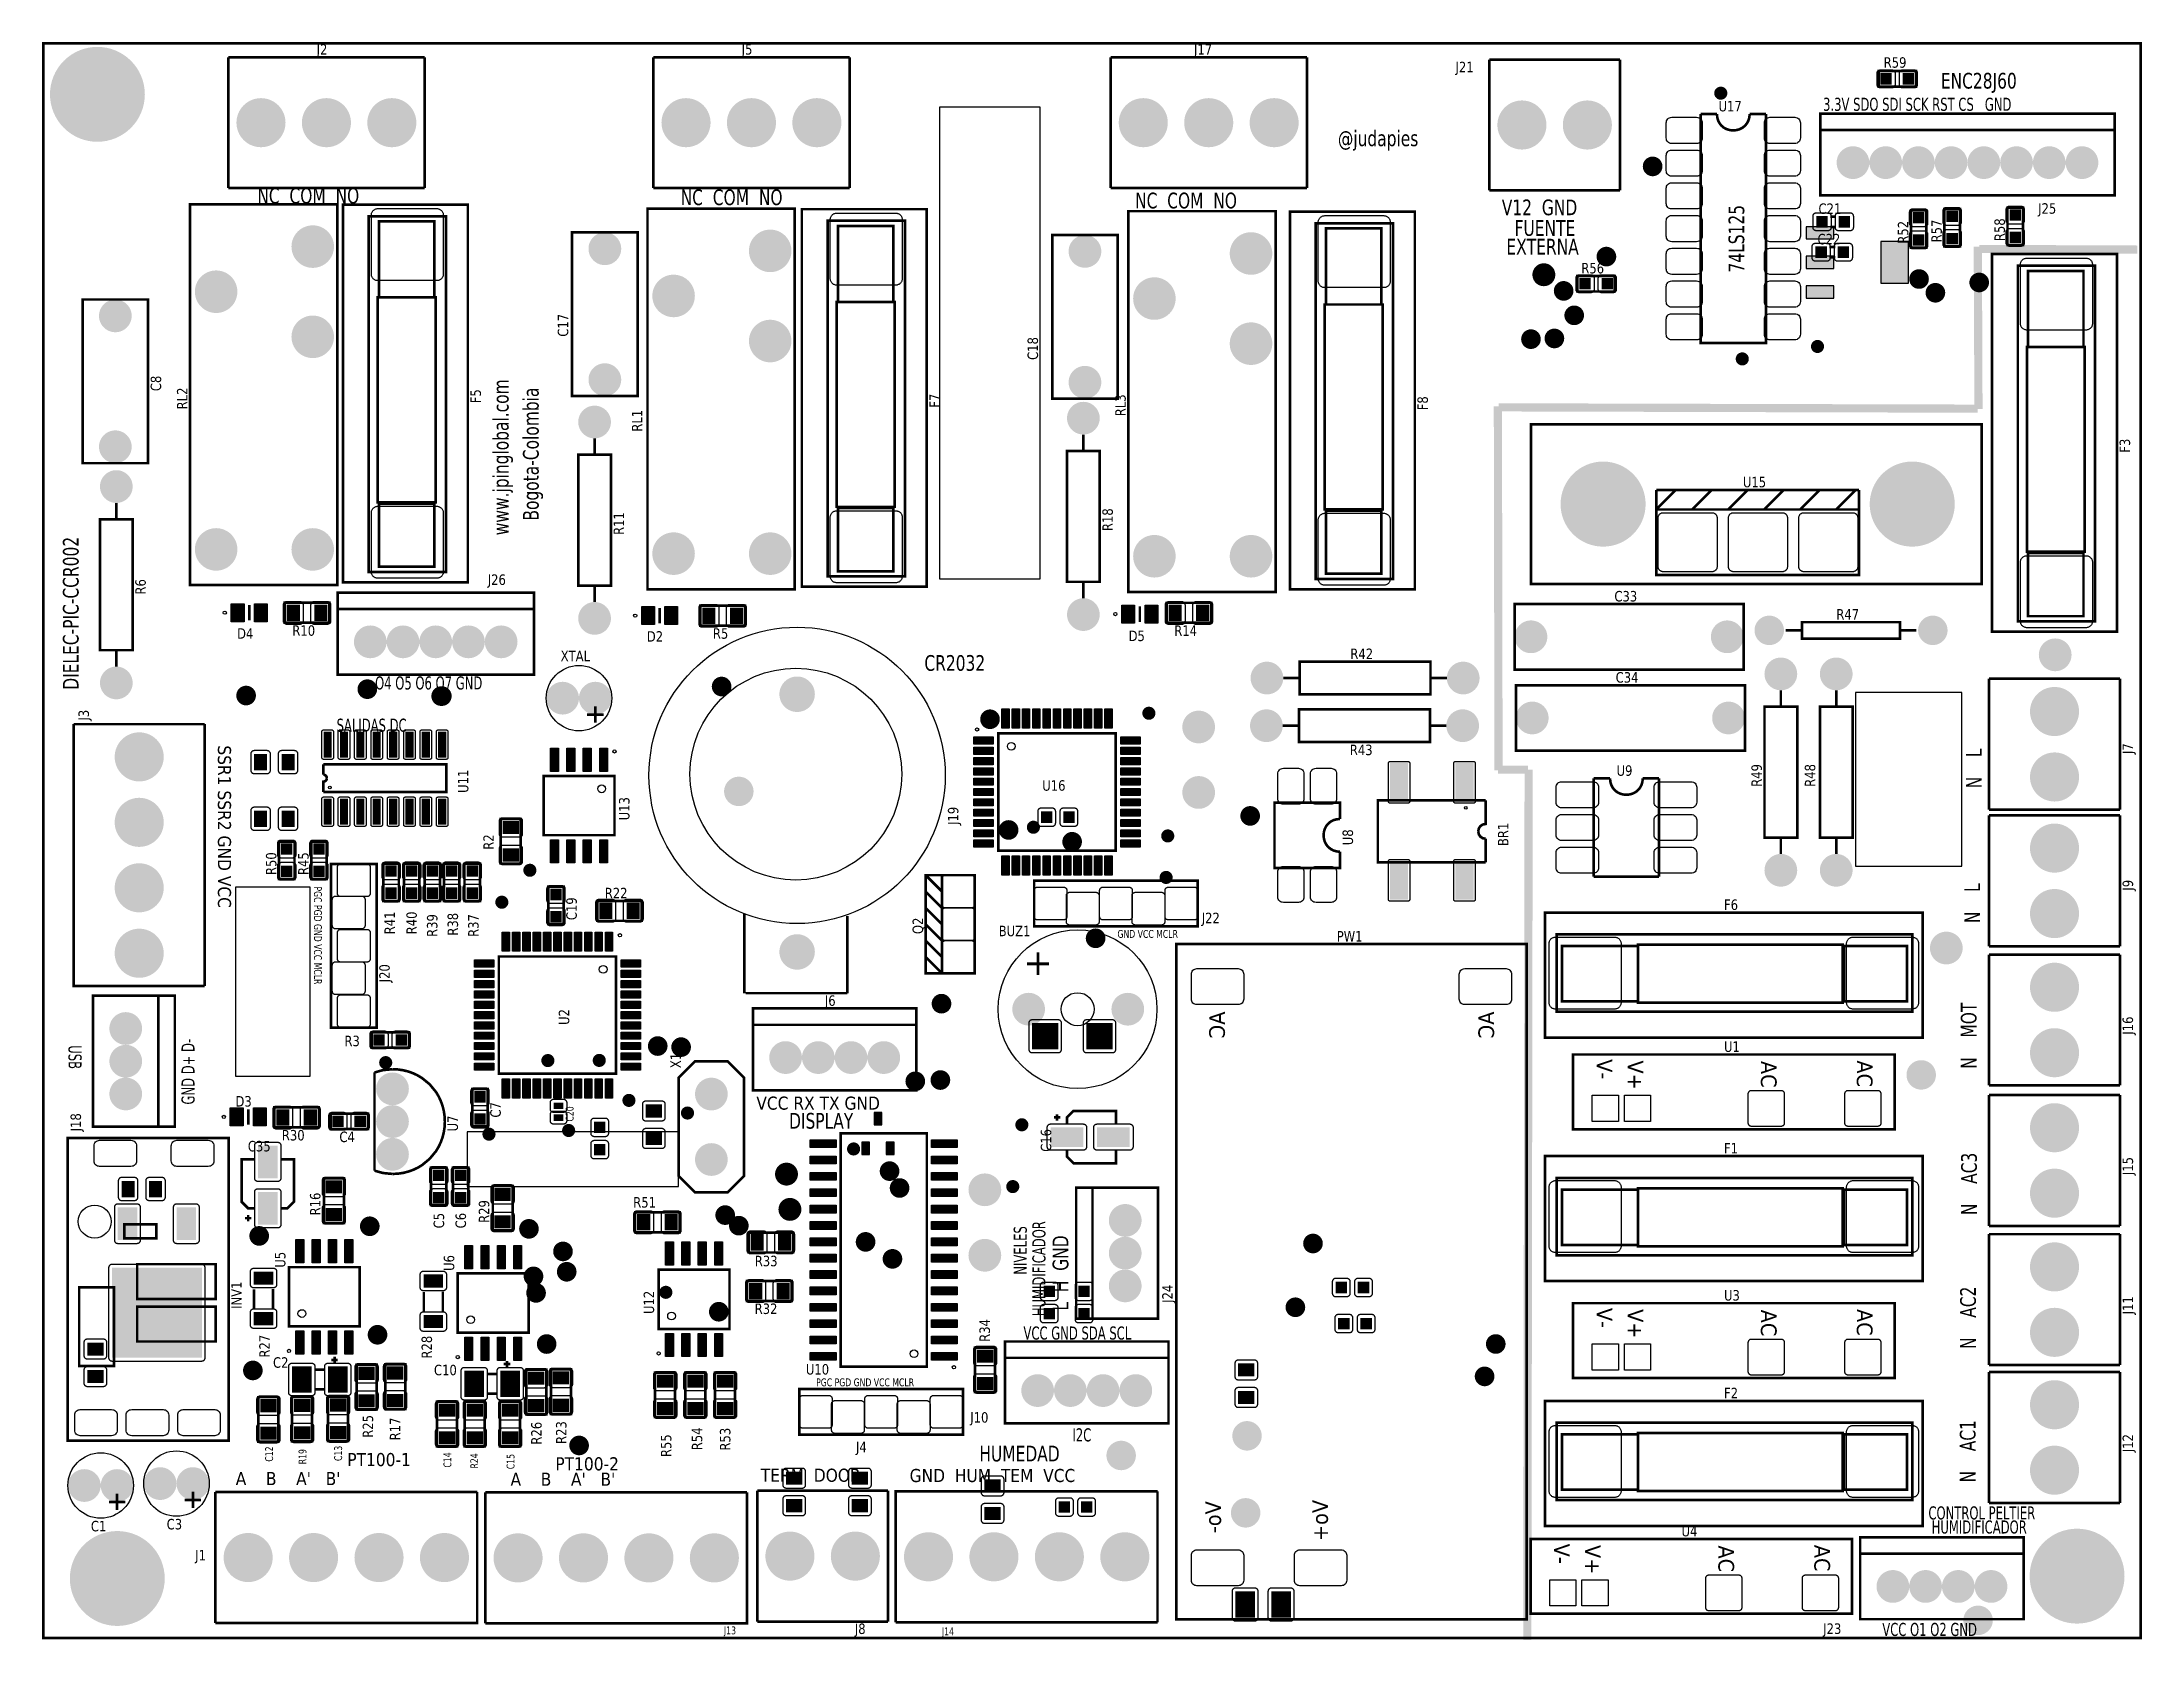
# Model space of a CAD drawing. Header units: millimetres. Extents: x 124 to 302, y 105 to 223.
# Drawn here: x 295.25 to 301.67, y 218.58 to 223.47 of the extents above; entities that cross this region are included whole.
import ezdxf

# ---------------------------------------------------------------- set-up
doc = ezdxf.new("R2010")
doc.units = ezdxf.units.MM
doc.layers.add('DESC', color=250, linetype='Continuous')
doc.styles.get("Standard").update_dxf_attribs({"font": 'tahoma.ttf'})

# ---------------------------------------------------------------- blocks, each defined once
blk = doc.blocks.new('RPAD')
blk.add_trace([(-0.5, -0.5), (-0.5, 0.5), (0.5, -0.5), (0.5, 0.5)])
blk = doc.blocks.new('EPAD')
at = {"const_width": 0.5}
blk.add_lwpolyline([(-0.25, 0, 1), (0.25, 0, 1)], format="xyb", close=True, dxfattribs=at)
blk = doc.blocks.new('PCB_CamaraClimatica')
for points, const_width in [([(147.0389, 110.574), (153.4499, 110.574), (153.4499, 115.4463), (147.0389, 115.4463), (147.0389, 110.574)], 0.008), ([(147.0389, 110.574), (153.4499, 110.574), (153.4499, 115.4463), (147.0389, 115.4463), (147.0389, 110.574)], 0.008), ([(147.0389, 110.574), (153.4499, 110.574), (153.4499, 115.4463), (147.0389, 115.4463), (147.0389, 110.574)], 0.008), ([(147.6042, 115.4039), (147.6042, 115.0039)], 0.008), ([(148.2042, 115.4039), (147.6042, 115.4039)], 0.008), ([(147.6042, 115.4039), (147.6042, 115.0039)], 0.008), ([(148.2042, 115.4039), (147.6042, 115.4039)], 0.008), ([(147.6042, 115.4039), (147.6042, 115.0039)], 0.008), ([(148.2042, 115.4039), (147.6042, 115.4039)], 0.008), ([(148.2042, 115.4039), (148.2042, 115.0039)], 0.008), ([(148.2042, 115.4039), (148.2042, 115.0039)], 0.008), ([(148.2042, 115.4039), (148.2042, 115.0039)], 0.008), ([(148.9034, 115.4039), (148.9034, 115.0039)], 0.008), ([(149.5034, 115.4039), (148.9034, 115.4039)], 0.008), ([(148.9034, 115.4039), (148.9034, 115.0039)], 0.008), ([(149.5034, 115.4039), (148.9034, 115.4039)], 0.008), ([(148.9034, 115.4039), (148.9034, 115.0039)], 0.008), ([(149.5034, 115.4039), (148.9034, 115.4039)], 0.008), ([(149.5034, 115.4039), (149.5034, 115.0039)], 0.008), ([(149.5034, 115.4039), (149.5034, 115.0039)], 0.008), ([(149.5034, 115.4039), (149.5034, 115.0039)], 0.008), ([(150.3011, 115.4039), (150.3011, 115.0039)], 0.008), ([(150.9011, 115.4039), (150.3011, 115.4039)], 0.008), ([(150.3011, 115.4039), (150.3011, 115.0039)], 0.008), ([(150.9011, 115.4039), (150.3011, 115.4039)], 0.008), ([(150.3011, 115.4039), (150.3011, 115.0039)], 0.008), ([(150.9011, 115.4039), (150.3011, 115.4039)], 0.008), ([(150.9011, 115.4039), (150.9011, 115.0039)], 0.008), ([(150.9011, 115.4039), (150.9011, 115.0039)], 0.008), ([(150.9011, 115.4039), (150.9011, 115.0039)], 0.008), ([(151.4585, 115.3968), (151.4585, 114.9968)], 0.008), ([(151.4585, 115.3968), (151.8585, 115.3968)], 0.008), ([(151.4585, 115.3968), (151.4585, 114.9968)], 0.008), ([(151.4585, 115.3968), (151.8585, 115.3968)], 0.008), ([(151.4585, 115.3968), (151.4585, 114.9968)], 0.008), ([(151.4585, 115.3968), (151.8585, 115.3968)], 0.008), ([(151.8585, 115.3968), (151.8585, 114.9968)], 0.008), ([(151.8585, 115.3968), (151.8585, 114.9968)], 0.008), ([(151.8585, 115.3968), (151.8585, 114.9968)], 0.008), ([(152.6491, 115.3141), (152.7633, 115.3141), (152.7633, 115.3614), (152.6491, 115.3614), (152.6491, 115.3141)], 0.008), ([(152.6491, 115.3141), (152.7633, 115.3141), (152.7633, 115.3614), (152.6491, 115.3614), (152.6491, 115.3141)], 0.008), ([(152.6491, 115.3141), (152.7633, 115.3141), (152.7633, 115.3614), (152.6491, 115.3614), (152.6491, 115.3141)], 0.008), ([(152.1046, 115.2303), (152.1546, 115.2303)], 0.008), ([(152.1046, 115.2303), (152.1046, 114.5303), (152.3046, 114.5303), (152.3046, 115.2303)], 0.008), ([(152.1046, 115.2303), (152.1546, 115.2303)], 0.008), ([(152.1046, 115.2303), (152.1046, 114.5303), (152.3046, 114.5303), (152.3046, 115.2303)], 0.008), ([(152.1046, 115.2303), (152.1546, 115.2303)], 0.008), ([(152.1046, 115.2303), (152.1046, 114.5303), (152.3046, 114.5303), (152.3046, 115.2303)], 0.008), ([(152.2046, 115.1803), (152.1941, 115.1812), (152.1846, 115.184), (152.176, 115.1884), (152.1687, 115.1944), (152.1628, 115.2017), (152.1583, 115.2102), (152.1556, 115.2198), (152.1546, 115.2303)], 0.008), ([(152.2046, 115.1803), (152.1941, 115.1812), (152.1846, 115.184), (152.176, 115.1884), (152.1687, 115.1944), (152.1628, 115.2017), (152.1583, 115.2102), (152.1556, 115.2198), (152.1546, 115.2303)], 0.008), ([(152.2046, 115.1803), (152.1941, 115.1812), (152.1846, 115.184), (152.176, 115.1884), (152.1687, 115.1944), (152.1628, 115.2017), (152.1583, 115.2102), (152.1556, 115.2198), (152.1546, 115.2303)], 0.008), ([(152.2046, 115.1803), (152.2148, 115.1812), (152.2242, 115.184), (152.2327, 115.1884), (152.2401, 115.1944), (152.2462, 115.2017), (152.2507, 115.2102), (152.2536, 115.2198), (152.2546, 115.2303)], 0.008), ([(152.2046, 115.1803), (152.2148, 115.1812), (152.2242, 115.184), (152.2327, 115.1884), (152.2401, 115.1944), (152.2462, 115.2017), (152.2507, 115.2102), (152.2536, 115.2198), (152.2546, 115.2303)], 0.008), ([(152.2046, 115.1803), (152.2148, 115.1812), (152.2242, 115.184), (152.2327, 115.1884), (152.2401, 115.1944), (152.2462, 115.2017), (152.2507, 115.2102), (152.2536, 115.2198), (152.2546, 115.2303)], 0.008), ([(152.2546, 115.2303), (152.3046, 115.2303)], 0.008), ([(152.2546, 115.2303), (152.3046, 115.2303)], 0.008), ([(152.2546, 115.2303), (152.3046, 115.2303)], 0.008), ([(152.4704, 114.9818), (153.3704, 114.9818), (153.3704, 115.2318), (152.4704, 115.2318), (152.4704, 114.9818)], 0.008), ([(152.4704, 114.9818), (153.3704, 114.9818), (153.3704, 115.2318), (152.4704, 115.2318), (152.4704, 114.9818)], 0.008), ([(152.4704, 114.9818), (153.3704, 114.9818), (153.3704, 115.2318), (152.4704, 115.2318), (152.4704, 114.9818)], 0.008), ([(152.4704, 115.1818), (153.3704, 115.1818)], 0.008), ([(152.4704, 115.1818), (153.3704, 115.1818)], 0.008), ([(152.4704, 115.1818), (153.3704, 115.1818)], 0.008), ([(147.6042, 115.0039), (148.2042, 115.0039)], 0.008), ([(147.6042, 115.0039), (148.2042, 115.0039)], 0.008), ([(147.6042, 115.0039), (148.2042, 115.0039)], 0.008), ([(148.9034, 115.0039), (149.5034, 115.0039)], 0.008), ([(148.9034, 115.0039), (149.5034, 115.0039)], 0.008), ([(148.9034, 115.0039), (149.5034, 115.0039)], 0.008), ([(150.3011, 115.0039), (150.9011, 115.0039)], 0.008), ([(150.3011, 115.0039), (150.9011, 115.0039)], 0.008), ([(150.3011, 115.0039), (150.9011, 115.0039)], 0.008), ([(151.4585, 114.9968), (151.8585, 114.9968)], 0.008), ([(151.4585, 114.9968), (151.8585, 114.9968)], 0.008), ([(151.4585, 114.9968), (151.8585, 114.9968)], 0.008), ([(147.4874, 113.7912), (147.9374, 113.7912), (147.9374, 114.9544), (147.4874, 114.9544), (147.4874, 113.7912)], 0.008), ([(147.4874, 113.7912), (147.9374, 113.7912), (147.9374, 114.9544), (147.4874, 114.9544), (147.4874, 113.7912)], 0.008), ([(147.4874, 113.7912), (147.9374, 113.7912), (147.9374, 114.9544), (147.4874, 114.9544), (147.4874, 113.7912)], 0.008), ([(147.9546, 113.7998), (148.3365, 113.7998), (148.3365, 114.9533), (147.9546, 114.9533), (147.9546, 113.7998)], 0.008), ([(147.9546, 113.7998), (148.3365, 113.7998), (148.3365, 114.9533), (147.9546, 114.9533), (147.9546, 113.7998)], 0.008), ([(147.9546, 113.7998), (148.3365, 113.7998), (148.3365, 114.9533), (147.9546, 114.9533), (147.9546, 113.7998)], 0.008), ([(148.0333, 113.8313), (148.2696, 113.8313), (148.2696, 114.9179), (148.0333, 114.9179), (148.0333, 113.8313)], 0.008), ([(148.0333, 113.8313), (148.2696, 113.8313), (148.2696, 114.9179), (148.0333, 114.9179), (148.0333, 113.8313)], 0.008), ([(148.0333, 113.8313), (148.2696, 113.8313), (148.2696, 114.9179), (148.0333, 114.9179), (148.0333, 113.8313)], 0.008), ([(148.0648, 114.6699), (148.2341, 114.6699), (148.2341, 114.9021), (148.0648, 114.9021), (148.0648, 114.6699)], 0.008), ([(148.0648, 114.6699), (148.2341, 114.6699), (148.2341, 114.9021), (148.0648, 114.9021), (148.0648, 114.6699)], 0.008), ([(148.0648, 114.6699), (148.2341, 114.6699), (148.2341, 114.9021), (148.0648, 114.9021), (148.0648, 114.6699)], 0.008), ([(148.8857, 113.7783), (149.3357, 113.7783), (149.3357, 114.9415), (148.8857, 114.9415), (148.8857, 113.7783)], 0.008), ([(148.8857, 113.7783), (149.3357, 113.7783), (149.3357, 114.9415), (148.8857, 114.9415), (148.8857, 113.7783)], 0.008), ([(148.8857, 113.7783), (149.3357, 113.7783), (149.3357, 114.9415), (148.8857, 114.9415), (148.8857, 113.7783)], 0.008), ([(149.3574, 113.786), (149.7393, 113.786), (149.7393, 114.9396), (149.3574, 114.9396), (149.3574, 113.786)], 0.008), ([(149.3574, 113.786), (149.7393, 113.786), (149.7393, 114.9396), (149.3574, 114.9396), (149.3574, 113.786)], 0.008), ([(149.3574, 113.786), (149.7393, 113.786), (149.7393, 114.9396), (149.3574, 114.9396), (149.3574, 113.786)], 0.008), ([(149.4362, 113.8175), (149.6724, 113.8175), (149.6724, 114.9041), (149.4362, 114.9041), (149.4362, 113.8175)], 0.008), ([(149.4362, 113.8175), (149.6724, 113.8175), (149.6724, 114.9041), (149.4362, 114.9041), (149.4362, 113.8175)], 0.008), ([(149.4362, 113.8175), (149.6724, 113.8175), (149.6724, 114.9041), (149.4362, 114.9041), (149.4362, 113.8175)], 0.008), ([(150.3554, 113.7703), (150.8054, 113.7703), (150.8054, 114.9335), (150.3554, 114.9335), (150.3554, 113.7703)], 0.008), ([(150.3554, 113.7703), (150.8054, 113.7703), (150.8054, 114.9335), (150.3554, 114.9335), (150.3554, 113.7703)], 0.008), ([(150.3554, 113.7703), (150.8054, 113.7703), (150.8054, 114.9335), (150.3554, 114.9335), (150.3554, 113.7703)], 0.008), ([(150.8492, 113.7783), (151.2311, 113.7783), (151.2311, 114.9319), (150.8492, 114.9319), (150.8492, 113.7783)], 0.008), ([(150.8492, 113.7783), (151.2311, 113.7783), (151.2311, 114.9319), (150.8492, 114.9319), (150.8492, 113.7783)], 0.008), ([(150.8492, 113.7783), (151.2311, 113.7783), (151.2311, 114.9319), (150.8492, 114.9319), (150.8492, 113.7783)], 0.008), ([(150.9279, 113.8098), (151.1642, 113.8098), (151.1642, 114.8964), (150.9279, 114.8964), (150.9279, 113.8098)], 0.008), ([(150.9279, 113.8098), (151.1642, 113.8098), (151.1642, 114.8964), (150.9279, 114.8964), (150.9279, 113.8098)], 0.008), ([(150.9279, 113.8098), (151.1642, 113.8098), (151.1642, 114.8964), (150.9279, 114.8964), (150.9279, 113.8098)], 0.008), ([(152.501, 114.9171), (152.519, 114.9171)], 0.008), ([(152.501, 114.9171), (152.519, 114.9171)], 0.008), ([(152.501, 114.9171), (152.519, 114.9171)], 0.008), ([(152.7475, 114.822), (152.7948, 114.822), (152.7948, 114.9362), (152.7475, 114.9362), (152.7475, 114.822)], 0.008), ([(152.7475, 114.822), (152.7948, 114.822), (152.7948, 114.9362), (152.7475, 114.9362), (152.7475, 114.822)], 0.008), ([(152.7475, 114.822), (152.7948, 114.822), (152.7948, 114.9362), (152.7475, 114.9362), (152.7475, 114.822)], 0.008), ([(152.8499, 114.8259), (152.8971, 114.8259), (152.8971, 114.9401), (152.8499, 114.9401), (152.8499, 114.8259)], 0.008), ([(152.8499, 114.8259), (152.8971, 114.8259), (152.8971, 114.9401), (152.8499, 114.9401), (152.8499, 114.8259)], 0.008), ([(152.8499, 114.8259), (152.8971, 114.8259), (152.8971, 114.9401), (152.8499, 114.9401), (152.8499, 114.8259)], 0.008), ([(153.0428, 114.8299), (153.09, 114.8299), (153.09, 114.944), (153.0428, 114.944), (153.0428, 114.8299)], 0.008), ([(153.0428, 114.8299), (153.09, 114.8299), (153.09, 114.944), (153.0428, 114.944), (153.0428, 114.8299)], 0.008), ([(153.0428, 114.8299), (153.09, 114.8299), (153.09, 114.944), (153.0428, 114.944), (153.0428, 114.8299)], 0.008), ([(148.6553, 114.3687), (148.8553, 114.3687), (148.8553, 114.8687), (148.6553, 114.8687), (148.6553, 114.3687)], 0.008), ([(148.6553, 114.3687), (148.8553, 114.3687), (148.8553, 114.8687), (148.6553, 114.8687), (148.6553, 114.3687)], 0.008), ([(148.6553, 114.3687), (148.8553, 114.3687), (148.8553, 114.8687), (148.6553, 114.8687), (148.6553, 114.3687)], 0.008), ([(149.4676, 114.6561), (149.6369, 114.6561), (149.6369, 114.8884), (149.4676, 114.8884), (149.4676, 114.6561)], 0.008), ([(149.4676, 114.6561), (149.6369, 114.6561), (149.6369, 114.8884), (149.4676, 114.8884), (149.4676, 114.6561)], 0.008), ([(149.4676, 114.6561), (149.6369, 114.6561), (149.6369, 114.8884), (149.4676, 114.8884), (149.4676, 114.6561)], 0.008), ([(150.1228, 114.3607), (150.3228, 114.3607), (150.3228, 114.8607), (150.1228, 114.8607), (150.1228, 114.3607)], 0.008), ([(150.1228, 114.3607), (150.3228, 114.3607), (150.3228, 114.8607), (150.1228, 114.8607), (150.1228, 114.3607)], 0.008), ([(150.1228, 114.3607), (150.3228, 114.3607), (150.3228, 114.8607), (150.1228, 114.8607), (150.1228, 114.3607)], 0.008), ([(150.9594, 114.6484), (151.1287, 114.6484), (151.1287, 114.8807), (150.9594, 114.8807), (150.9594, 114.6484)], 0.008), ([(150.9594, 114.6484), (151.1287, 114.6484), (151.1287, 114.8807), (150.9594, 114.8807), (150.9594, 114.6484)], 0.008), ([(150.9594, 114.6484), (151.1287, 114.6484), (151.1287, 114.8807), (150.9594, 114.8807), (150.9594, 114.6484)], 0.008), ([(152.501, 114.8851), (152.519, 114.8851)], 0.008), ([(152.501, 114.8851), (152.519, 114.8851)], 0.008), ([(152.501, 114.8851), (152.519, 114.8851)], 0.008), ([(152.954, 114.3291), (152.952, 114.8251)], 0.025), ([(152.954, 114.3291), (152.952, 114.8251)], 0.025), ([(152.954, 114.3291), (152.952, 114.8251)], 0.025), ([(152.498, 114.8241), (152.516, 114.8241)], 0.008), ([(152.498, 114.8241), (152.516, 114.8241)], 0.008), ([(152.498, 114.8241), (152.516, 114.8241)], 0.008), ([(152.498, 114.7921), (152.516, 114.7921)], 0.008), ([(152.498, 114.7921), (152.516, 114.7921)], 0.008), ([(152.498, 114.7921), (152.516, 114.7921)], 0.008), ([(152.957, 114.8181), (153.44, 114.8161)], 0.025), ([(152.957, 114.8181), (153.44, 114.8161)], 0.025), ([(152.957, 114.8181), (153.44, 114.8161)], 0.025), ([(152.9956, 113.6488), (153.3774, 113.6488), (153.3774, 114.8023), (152.9956, 114.8023), (152.9956, 113.6488)], 0.008), ([(152.9956, 113.6488), (153.3774, 113.6488), (153.3774, 114.8023), (152.9956, 114.8023), (152.9956, 113.6488)], 0.008), ([(152.9956, 113.6488), (153.3774, 113.6488), (153.3774, 114.8023), (152.9956, 114.8023), (152.9956, 113.6488)], 0.008), ([(151.7278, 114.6881), (151.842, 114.6881), (151.842, 114.7354), (151.7278, 114.7354), (151.7278, 114.6881)], 0.008), ([(151.7278, 114.6881), (151.842, 114.6881), (151.842, 114.7354), (151.7278, 114.7354), (151.7278, 114.6881)], 0.008), ([(151.7278, 114.6881), (151.842, 114.6881), (151.842, 114.7354), (151.7278, 114.7354), (151.7278, 114.6881)], 0.008), ([(153.0743, 113.6803), (153.3105, 113.6803), (153.3105, 114.7669), (153.0743, 114.7669), (153.0743, 113.6803)], 0.008), ([(153.0743, 113.6803), (153.3105, 113.6803), (153.3105, 114.7669), (153.0743, 114.7669), (153.0743, 113.6803)], 0.008), ([(153.0743, 113.6803), (153.3105, 113.6803), (153.3105, 114.7669), (153.0743, 114.7669), (153.0743, 113.6803)], 0.008), ([(153.1058, 114.5189), (153.2751, 114.5189), (153.2751, 114.7511), (153.1058, 114.7511), (153.1058, 114.5189)], 0.008), ([(153.1058, 114.5189), (153.2751, 114.5189), (153.2751, 114.7511), (153.1058, 114.7511), (153.1058, 114.5189)], 0.008), ([(153.1058, 114.5189), (153.2751, 114.5189), (153.2751, 114.7511), (153.1058, 114.7511), (153.1058, 114.5189)], 0.008), ([(147.159, 114.1636), (147.359, 114.1636), (147.359, 114.6636), (147.159, 114.6636), (147.159, 114.1636)], 0.008), ([(147.159, 114.1636), (147.359, 114.1636), (147.359, 114.6636), (147.159, 114.6636), (147.159, 114.1636)], 0.008), ([(147.159, 114.1636), (147.359, 114.1636), (147.359, 114.6636), (147.159, 114.6636), (147.159, 114.1636)], 0.008), ([(148.0609, 114.0439), (148.2381, 114.0439), (148.2381, 114.6699), (148.0609, 114.6699), (148.0609, 114.0439)], 0.008), ([(148.0609, 114.0439), (148.2381, 114.0439), (148.2381, 114.6699), (148.0609, 114.6699), (148.0609, 114.0439)], 0.008), ([(148.0609, 114.0439), (148.2381, 114.0439), (148.2381, 114.6699), (148.0609, 114.6699), (148.0609, 114.0439)], 0.008), ([(149.4637, 114.0301), (149.6409, 114.0301), (149.6409, 114.6561), (149.4637, 114.6561), (149.4637, 114.0301)], 0.008), ([(149.4637, 114.0301), (149.6409, 114.0301), (149.6409, 114.6561), (149.4637, 114.6561), (149.4637, 114.0301)], 0.008), ([(149.4637, 114.0301), (149.6409, 114.0301), (149.6409, 114.6561), (149.4637, 114.6561), (149.4637, 114.0301)], 0.008), ([(150.9555, 114.0224), (151.1327, 114.0224), (151.1327, 114.6484), (150.9555, 114.6484), (150.9555, 114.0224)], 0.008), ([(150.9555, 114.0224), (151.1327, 114.0224), (151.1327, 114.6484), (150.9555, 114.6484), (150.9555, 114.0224)], 0.008), ([(150.9555, 114.0224), (151.1327, 114.0224), (151.1327, 114.6484), (150.9555, 114.6484), (150.9555, 114.0224)], 0.008), ([(153.1019, 113.8929), (153.279, 113.8929), (153.279, 114.5189), (153.1019, 114.5189), (153.1019, 113.8929)], 0.008), ([(153.1019, 113.8929), (153.279, 113.8929), (153.279, 114.5189), (153.1019, 114.5189), (153.1019, 113.8929)], 0.008), ([(153.1019, 113.8929), (153.279, 113.8929), (153.279, 114.5189), (153.1019, 114.5189), (153.1019, 113.8929)], 0.008), ([(151.487, 113.2251), (151.485, 114.3371)], 0.025), ([(151.487, 113.2251), (151.485, 114.3371)], 0.025), ([(151.487, 113.2251), (151.485, 114.3371)], 0.025), ([(151.487, 114.3341), (152.952, 114.3301)], 0.025), ([(151.487, 114.3341), (152.952, 114.3301)], 0.025), ([(151.487, 114.3341), (152.952, 114.3301)], 0.025), ([(151.5861, 113.7944), (152.9641, 113.7944), (152.9641, 114.2826), (151.5861, 114.2826), (151.5861, 113.7944)], 0.008), ([(151.5861, 113.7944), (152.9641, 113.7944), (152.9641, 114.2826), (151.5861, 114.2826), (151.5861, 113.7944)], 0.008), ([(151.5861, 113.7944), (152.9641, 113.7944), (152.9641, 114.2826), (151.5861, 114.2826), (151.5861, 113.7944)], 0.008), ([(148.7239, 114.2393), (148.7239, 114.1893)], 0.008), ([(148.7239, 114.2393), (148.7239, 114.1893)], 0.008), ([(148.7239, 114.2393), (148.7239, 114.1893)], 0.008), ([(150.168, 113.801), (150.268, 113.801), (150.268, 114.201), (150.168, 114.201), (150.168, 113.801)], 0.008), ([(150.168, 113.801), (150.268, 113.801), (150.268, 114.201), (150.168, 114.201), (150.168, 113.801)], 0.008), ([(150.168, 113.801), (150.268, 113.801), (150.268, 114.201), (150.168, 114.201), (150.168, 113.801)], 0.008), ([(150.218, 114.251), (150.218, 114.201)], 0.008), ([(150.218, 114.251), (150.218, 114.201)], 0.008), ([(150.218, 114.251), (150.218, 114.201)], 0.008), ([(148.6739, 113.7893), (148.7739, 113.7893), (148.7739, 114.1893), (148.6739, 114.1893), (148.6739, 113.7893)], 0.008), ([(148.6739, 113.7893), (148.7739, 113.7893), (148.7739, 114.1893), (148.6739, 114.1893), (148.6739, 113.7893)], 0.008), ([(148.6739, 113.7893), (148.7739, 113.7893), (148.7739, 114.1893), (148.6739, 114.1893), (148.6739, 113.7893)], 0.008), ([(151.969, 114.0819), (152.589, 114.0819)], 0.008), ([(151.969, 114.0219), (152.029, 114.0819)], 0.008), ([(151.969, 114.0219), (151.969, 114.0819)], 0.008), ([(151.969, 114.0819), (152.589, 114.0819)], 0.008), ([(151.969, 114.0219), (152.029, 114.0819)], 0.008), ([(151.969, 114.0219), (151.969, 114.0819)], 0.008), ([(151.969, 114.0819), (152.589, 114.0819)], 0.008), ([(151.969, 114.0219), (152.029, 114.0819)], 0.008), ([(151.969, 114.0219), (151.969, 114.0819)], 0.008), ([(152.079, 114.0219), (152.139, 114.0819)], 0.008), ([(152.079, 114.0219), (152.139, 114.0819)], 0.008), ([(152.079, 114.0219), (152.139, 114.0819)], 0.008), ([(152.189, 114.0219), (152.249, 114.0819)], 0.008), ([(152.189, 114.0219), (152.249, 114.0819)], 0.008), ([(152.189, 114.0219), (152.249, 114.0819)], 0.008), ([(152.299, 114.0219), (152.359, 114.0819)], 0.008), ([(152.299, 114.0219), (152.359, 114.0819)], 0.008), ([(152.299, 114.0219), (152.359, 114.0819)], 0.008), ([(152.409, 114.0219), (152.469, 114.0819)], 0.008), ([(152.409, 114.0219), (152.469, 114.0819)], 0.008), ([(152.409, 114.0219), (152.469, 114.0819)], 0.008), ([(152.519, 114.0219), (152.579, 114.0819)], 0.008), ([(152.519, 114.0219), (152.579, 114.0819)], 0.008), ([(152.519, 114.0219), (152.579, 114.0819)], 0.008), ([(152.519, 114.0219), (152.579, 114.0819)], 0.008), ([(152.519, 114.0219), (152.579, 114.0819)], 0.008), ([(152.519, 114.0219), (152.579, 114.0819)], 0.008), ([(152.589, 114.0219), (152.589, 114.0819)], 0.008), ([(152.589, 114.0219), (152.589, 114.0819)], 0.008), ([(152.589, 114.0219), (152.589, 114.0819)], 0.008), ([(147.262, 114.0421), (147.262, 113.9921)], 0.008), ([(147.262, 114.0421), (147.262, 113.9921)], 0.008), ([(147.262, 114.0421), (147.262, 113.9921)], 0.008), ([(148.0648, 113.847), (148.2341, 113.847), (148.2341, 114.0399), (148.0648, 114.0399), (148.0648, 113.847)], 0.008), ([(148.0648, 113.847), (148.2341, 113.847), (148.2341, 114.0399), (148.0648, 114.0399), (148.0648, 113.847)], 0.008), ([(148.0648, 113.847), (148.2341, 113.847), (148.2341, 114.0399), (148.0648, 114.0399), (148.0648, 113.847)], 0.008), ([(149.4676, 113.8333), (149.6369, 113.8333), (149.6369, 114.0262), (149.4676, 114.0262), (149.4676, 113.8333)], 0.008), ([(149.4676, 113.8333), (149.6369, 113.8333), (149.6369, 114.0262), (149.4676, 114.0262), (149.4676, 113.8333)], 0.008), ([(149.4676, 113.8333), (149.6369, 113.8333), (149.6369, 114.0262), (149.4676, 114.0262), (149.4676, 113.8333)], 0.008), ([(150.9594, 113.8256), (151.1287, 113.8256), (151.1287, 114.0185), (150.9594, 114.0185), (150.9594, 113.8256)], 0.008), ([(150.9594, 113.8256), (151.1287, 113.8256), (151.1287, 114.0185), (150.9594, 114.0185), (150.9594, 113.8256)], 0.008), ([(150.9594, 113.8256), (151.1287, 113.8256), (151.1287, 114.0185), (150.9594, 114.0185), (150.9594, 113.8256)], 0.008), ([(151.969, 114.0219), (152.589, 114.0219), (152.589, 113.8219), (151.969, 113.8219), (151.969, 114.0219)], 0.008), ([(151.969, 114.0219), (152.589, 114.0219), (152.589, 113.8219), (151.969, 113.8219), (151.969, 114.0219)], 0.008), ([(151.969, 114.0219), (152.589, 114.0219), (152.589, 113.8219), (151.969, 113.8219), (151.969, 114.0219)], 0.008), ([(147.212, 113.5921), (147.312, 113.5921), (147.312, 113.9921), (147.212, 113.9921), (147.212, 113.5921)], 0.008), ([(147.212, 113.5921), (147.312, 113.5921), (147.312, 113.9921), (147.212, 113.9921), (147.212, 113.5921)], 0.008), ([(147.212, 113.5921), (147.312, 113.5921), (147.312, 113.9921), (147.212, 113.9921), (147.212, 113.5921)], 0.008), ([(153.1058, 113.696), (153.2751, 113.696), (153.2751, 113.8889), (153.1058, 113.8889), (153.1058, 113.696)], 0.008), ([(153.1058, 113.696), (153.2751, 113.696), (153.2751, 113.8889), (153.1058, 113.8889), (153.1058, 113.696)], 0.008), ([(153.1058, 113.696), (153.2751, 113.696), (153.2751, 113.8889), (153.1058, 113.8889), (153.1058, 113.696)], 0.008), ([(147.9383, 113.5176), (148.5383, 113.5176), (148.5383, 113.7676), (147.9383, 113.7676), (147.9383, 113.5176)], 0.008), ([(147.9383, 113.5176), (148.5383, 113.5176), (148.5383, 113.7676), (147.9383, 113.7676), (147.9383, 113.5176)], 0.008), ([(147.9383, 113.5176), (148.5383, 113.5176), (148.5383, 113.7676), (147.9383, 113.7676), (147.9383, 113.5176)], 0.008), ([(148.7239, 113.7893), (148.7239, 113.7393)], 0.008), ([(148.7239, 113.7893), (148.7239, 113.7393)], 0.008), ([(148.7239, 113.7893), (148.7239, 113.7393)], 0.008), ([(150.218, 113.801), (150.218, 113.751)], 0.008), ([(150.218, 113.801), (150.218, 113.751)], 0.008), ([(150.218, 113.801), (150.218, 113.751)], 0.008), ([(147.6684, 113.7302), (147.6684, 113.683)], 0.00787), ([(147.6684, 113.7302), (147.6684, 113.683)], 0.00787), ([(147.6684, 113.7302), (147.6684, 113.683)], 0.00787), ([(147.777, 113.6761), (147.913, 113.6761), (147.913, 113.7371), (147.777, 113.7371), (147.777, 113.6761)], 0.008), ([(147.777, 113.6761), (147.913, 113.6761), (147.913, 113.7371), (147.777, 113.7371), (147.777, 113.6761)], 0.008), ([(147.777, 113.6761), (147.913, 113.6761), (147.913, 113.7371), (147.777, 113.7371), (147.777, 113.6761)], 0.008), ([(147.9383, 113.7176), (148.5383, 113.7176)], 0.008), ([(147.9383, 113.7176), (148.5383, 113.7176)], 0.008), ([(147.9383, 113.7176), (148.5383, 113.7176)], 0.008), ([(148.9229, 113.7212), (148.9229, 113.674)], 0.00787), ([(148.9229, 113.7212), (148.9229, 113.674)], 0.00787), ([(148.9229, 113.7212), (148.9229, 113.674)], 0.00787), ([(149.0475, 113.6671), (149.1835, 113.6671), (149.1835, 113.7281), (149.0475, 113.7281), (149.0475, 113.6671)], 0.008), ([(149.0475, 113.6671), (149.1835, 113.6671), (149.1835, 113.7281), (149.0475, 113.7281), (149.0475, 113.6671)], 0.008), ([(149.0475, 113.6671), (149.1835, 113.6671), (149.1835, 113.7281), (149.0475, 113.7281), (149.0475, 113.6671)], 0.008), ([(150.3906, 113.726), (150.3906, 113.6787)], 0.00787), ([(150.3906, 113.726), (150.3906, 113.6787)], 0.00787), ([(150.3906, 113.726), (150.3906, 113.6787)], 0.00787), ([(150.4727, 113.6758), (150.6087, 113.6758), (150.6087, 113.7368), (150.4727, 113.7368), (150.4727, 113.6758)], 0.008), ([(150.4727, 113.6758), (150.6087, 113.6758), (150.6087, 113.7368), (150.4727, 113.7368), (150.4727, 113.6758)], 0.008), ([(150.4727, 113.6758), (150.6087, 113.6758), (150.6087, 113.7368), (150.4727, 113.7368), (150.4727, 113.6758)], 0.008), ([(151.5361, 113.533), (152.2361, 113.533), (152.2361, 113.733), (151.5361, 113.733), (151.5361, 113.533)], 0.008), ([(151.5361, 113.533), (152.2361, 113.533), (152.2361, 113.733), (151.5361, 113.733), (151.5361, 113.533)], 0.008), ([(151.5361, 113.533), (152.2361, 113.533), (152.2361, 113.733), (151.5361, 113.733), (151.5361, 113.533)], 0.008), ([(152.4145, 113.6277), (152.7145, 113.6277), (152.7145, 113.6777), (152.4145, 113.6777), (152.4145, 113.6277)], 0.008), ([(152.4145, 113.6277), (152.7145, 113.6277), (152.7145, 113.6777), (152.4145, 113.6777), (152.4145, 113.6277)], 0.008), ([(152.4145, 113.6277), (152.7145, 113.6277), (152.7145, 113.6777), (152.4145, 113.6777), (152.4145, 113.6277)], 0.008), ([(152.3645, 113.6527), (152.4145, 113.6527)], 0.008), ([(152.3645, 113.6527), (152.4145, 113.6527)], 0.008), ([(152.3645, 113.6527), (152.4145, 113.6527)], 0.008), ([(152.7145, 113.6527), (152.7645, 113.6527)], 0.008), ([(152.7145, 113.6527), (152.7645, 113.6527)], 0.008), ([(152.7145, 113.6527), (152.7645, 113.6527)], 0.008), ([(147.262, 113.5921), (147.262, 113.5421)], 0.008), ([(147.262, 113.5921), (147.262, 113.5421)], 0.008), ([(147.262, 113.5921), (147.262, 113.5421)], 0.008), ([(150.879, 113.457), (151.279, 113.457), (151.279, 113.557), (150.879, 113.557), (150.879, 113.457)], 0.008), ([(150.879, 113.457), (151.279, 113.457), (151.279, 113.557), (150.879, 113.557), (150.879, 113.457)], 0.008), ([(150.879, 113.457), (151.279, 113.457), (151.279, 113.557), (150.879, 113.557), (150.879, 113.457)], 0.008), ([(150.829, 113.507), (150.879, 113.507)], 0.008), ([(150.829, 113.507), (150.879, 113.507)], 0.008), ([(150.829, 113.507), (150.879, 113.507)], 0.008), ([(151.279, 113.507), (151.329, 113.507)], 0.008), ([(151.279, 113.507), (151.329, 113.507)], 0.008), ([(151.279, 113.507), (151.329, 113.507)], 0.008), ([(151.54, 113.285), (152.24, 113.285), (152.24, 113.485), (151.54, 113.485), (151.54, 113.285)], 0.008), ([(151.54, 113.285), (152.24, 113.285), (152.24, 113.485), (151.54, 113.485), (151.54, 113.285)], 0.008), ([(151.54, 113.285), (152.24, 113.285), (152.24, 113.485), (151.54, 113.485), (151.54, 113.285)], 0.008), ([(153.3865, 113.5047), (152.9865, 113.5047)], 0.008), ([(152.9865, 113.5047), (152.9865, 113.1047)], 0.008), ([(153.3865, 113.5047), (152.9865, 113.5047)], 0.008), ([(152.9865, 113.5047), (152.9865, 113.1047)], 0.008), ([(153.3865, 113.5047), (152.9865, 113.5047)], 0.008), ([(152.9865, 113.5047), (152.9865, 113.1047)], 0.008), ([(153.3865, 113.5047), (153.3865, 113.1047)], 0.008), ([(153.3865, 113.5047), (153.3865, 113.1047)], 0.008), ([(153.3865, 113.5047), (153.3865, 113.1047)], 0.008), ([(148.7262, 113.3705), (148.7262, 113.4205)], 0.008), ([(148.7262, 113.3705), (148.7262, 113.4205)], 0.008), ([(148.7262, 113.3705), (148.7262, 113.4205)], 0.008), ([(152.3499, 113.4196), (152.3499, 113.4696)], 0.008), ([(152.3499, 113.4196), (152.3499, 113.4696)], 0.008), ([(152.3499, 113.4196), (152.3499, 113.4696)], 0.008), ([(152.5192, 113.4696), (152.5192, 113.4196)], 0.008), ([(152.5192, 113.4696), (152.5192, 113.4196)], 0.008), ([(152.5192, 113.4696), (152.5192, 113.4196)], 0.008), ([(147.532, 113.3661), (147.132, 113.3661)], 0.008), ([(147.532, 112.5661), (147.132, 112.5661), (147.132, 113.3661)], 0.008), ([(147.532, 113.3661), (147.132, 113.3661)], 0.008), ([(147.532, 112.5661), (147.132, 112.5661), (147.132, 113.3661)], 0.008), ([(147.532, 113.3661), (147.132, 113.3661)], 0.008), ([(147.532, 112.5661), (147.132, 112.5661), (147.132, 113.3661)], 0.008), ([(147.532, 113.3661), (147.532, 112.5661)], 0.008), ([(147.532, 113.3661), (147.532, 112.5661)], 0.008), ([(147.532, 113.3661), (147.532, 112.5661)], 0.008), ([(148.7512, 113.3955), (148.7012, 113.3955)], 0.008), ([(148.7512, 113.3955), (148.7012, 113.3955)], 0.008), ([(148.7512, 113.3955), (148.7012, 113.3955)], 0.008), ([(150.8774, 113.3614), (150.8274, 113.3614)], 0.008), ([(150.8774, 113.3614), (150.8274, 113.3614)], 0.008), ([(150.8774, 113.3614), (150.8274, 113.3614)], 0.008), ([(150.8774, 113.3114), (151.2774, 113.3114), (151.2774, 113.4114), (150.8774, 113.4114), (150.8774, 113.3114)], 0.008), ([(150.8774, 113.3114), (151.2774, 113.3114), (151.2774, 113.4114), (150.8774, 113.4114), (150.8774, 113.3114)], 0.008), ([(150.8774, 113.3114), (151.2774, 113.3114), (151.2774, 113.4114), (150.8774, 113.4114), (150.8774, 113.3114)], 0.008), ([(151.3274, 113.3614), (151.2774, 113.3614)], 0.008), ([(151.3274, 113.3614), (151.2774, 113.3614)], 0.008), ([(151.3274, 113.3614), (151.2774, 113.3614)], 0.008), ([(152.2999, 113.0196), (152.3999, 113.0196), (152.3999, 113.4196), (152.2999, 113.4196), (152.2999, 113.0196)], 0.008), ([(152.2999, 113.0196), (152.3999, 113.0196), (152.3999, 113.4196), (152.2999, 113.4196), (152.2999, 113.0196)], 0.008), ([(152.2999, 113.0196), (152.3999, 113.0196), (152.3999, 113.4196), (152.2999, 113.4196), (152.2999, 113.0196)], 0.008), ([(152.4692, 113.0196), (152.5692, 113.0196), (152.5692, 113.4196), (152.4692, 113.4196), (152.4692, 113.0196)], 0.008), ([(152.4692, 113.0196), (152.5692, 113.0196), (152.5692, 113.4196), (152.4692, 113.4196), (152.4692, 113.0196)], 0.008), ([(152.4692, 113.0196), (152.5692, 113.0196), (152.5692, 113.4196), (152.4692, 113.4196), (152.4692, 113.0196)], 0.008), ([(149.9582, 112.9796), (150.3164, 112.9796), (150.3164, 113.3378), (149.9582, 113.3378), (149.9582, 112.9796)], 0.00787), ([(149.9582, 112.9796), (150.3164, 112.9796), (150.3164, 113.3378), (149.9582, 113.3378), (149.9582, 112.9796)], 0.00787), ([(149.9582, 112.9796), (150.3164, 112.9796), (150.3164, 113.3378), (149.9582, 113.3378), (149.9582, 112.9796)], 0.00787), ([(147.895, 113.2117), (147.895, 113.2436)], 0.008), ([(147.895, 113.2436), (147.908, 113.2436)], 0.008), ([(147.895, 113.2117), (147.895, 113.2436)], 0.008), ([(147.895, 113.2436), (147.908, 113.2436)], 0.008), ([(147.895, 113.2117), (147.895, 113.2436)], 0.008), ([(147.895, 113.2436), (147.908, 113.2436)], 0.008), ([(147.908, 113.2436), (148.258, 113.2436)], 0.008), ([(147.908, 113.2436), (148.258, 113.2436)], 0.008), ([(147.908, 113.2436), (148.258, 113.2436)], 0.008), ([(148.271, 113.2136), (148.271, 113.2436), (148.258, 113.2436)], 0.008), ([(148.271, 113.2136), (148.271, 113.2436), (148.258, 113.2436)], 0.008), ([(148.271, 113.2136), (148.271, 113.2436), (148.258, 113.2436)], 0.008), ([(151.577, 113.2271), (151.485, 113.2271)], 0.025), ([(151.577, 113.2271), (151.485, 113.2271)], 0.025), ([(151.577, 113.2271), (151.485, 113.2271)], 0.025), ([(151.575, 110.5681), (151.579, 113.2271)], 0.025), ([(151.575, 110.5681), (151.579, 113.2271)], 0.025), ([(151.575, 110.5681), (151.579, 113.2271)], 0.025), ([(147.895, 113.2117), (147.8992, 113.2109), (147.9025, 113.2086), (147.9048, 113.2053), (147.9056, 113.2011)], 0.008), ([(147.895, 113.2117), (147.8992, 113.2109), (147.9025, 113.2086), (147.9048, 113.2053), (147.9056, 113.2011)], 0.008), ([(147.895, 113.2117), (147.8992, 113.2109), (147.9025, 113.2086), (147.9048, 113.2053), (147.9056, 113.2011)], 0.008), ([(147.895, 113.1586), (147.895, 113.1905), (147.8992, 113.1913), (147.9025, 113.1935), (147.9048, 113.1969), (147.9056, 113.2011)], 0.008), ([(147.895, 113.1586), (147.895, 113.1905), (147.8992, 113.1913), (147.9025, 113.1935), (147.9048, 113.1969), (147.9056, 113.2011)], 0.008), ([(147.895, 113.1586), (147.895, 113.1905), (147.8992, 113.1913), (147.9025, 113.1935), (147.9048, 113.1969), (147.9056, 113.2011)], 0.008), ([(148.258, 113.1586), (148.271, 113.1586), (148.271, 113.1886)], 0.008), ([(148.258, 113.1586), (148.271, 113.1586), (148.271, 113.1886)], 0.008), ([(148.258, 113.1586), (148.271, 113.1586), (148.271, 113.1886)], 0.008), ([(148.271, 113.1886), (148.271, 113.2136)], 0.008), ([(148.271, 113.1886), (148.271, 113.2136)], 0.008), ([(148.271, 113.1886), (148.271, 113.2136)], 0.008), ([(148.5683, 113.2079), (148.5683, 113.0268), (148.7848, 113.0268), (148.7848, 113.2079), (148.5683, 113.2079)], 0.00787), ([(148.5683, 113.2079), (148.5683, 113.0268), (148.7848, 113.0268), (148.7848, 113.2079), (148.5683, 113.2079)], 0.00787), ([(148.5683, 113.2079), (148.5683, 113.0268), (148.7848, 113.0268), (148.7848, 113.2079), (148.5683, 113.2079)], 0.00787), ([(151.7778, 113.2003), (151.8278, 113.2003)], 0.008), ([(151.7778, 113.2003), (151.7778, 112.9003)], 0.008), ([(151.7778, 113.2003), (151.8278, 113.2003)], 0.008), ([(151.7778, 113.2003), (151.7778, 112.9003)], 0.008), ([(151.7778, 113.2003), (151.8278, 113.2003)], 0.008), ([(151.7778, 113.2003), (151.7778, 112.9003)], 0.008), ([(151.8778, 113.1503), (151.8674, 113.1513), (151.8578, 113.1541), (151.8493, 113.1585), (151.842, 113.1645), (151.836, 113.1718), (151.8316, 113.1803), (151.8288, 113.1899), (151.8278, 113.2003)], 0.008), ([(151.8778, 113.1503), (151.8674, 113.1513), (151.8578, 113.1541), (151.8493, 113.1585), (151.842, 113.1645), (151.836, 113.1718), (151.8316, 113.1803), (151.8288, 113.1899), (151.8278, 113.2003)], 0.008), ([(151.8778, 113.1503), (151.8674, 113.1513), (151.8578, 113.1541), (151.8493, 113.1585), (151.842, 113.1645), (151.836, 113.1718), (151.8316, 113.1803), (151.8288, 113.1899), (151.8278, 113.2003)], 0.008), ([(151.8778, 113.1503), (151.888, 113.1513), (151.8975, 113.1541), (151.906, 113.1585), (151.9133, 113.1645), (151.9194, 113.1718), (151.924, 113.1803), (151.9268, 113.1899), (151.9278, 113.2003)], 0.008), ([(151.8778, 113.1503), (151.888, 113.1513), (151.8975, 113.1541), (151.906, 113.1585), (151.9133, 113.1645), (151.9194, 113.1718), (151.924, 113.1803), (151.9268, 113.1899), (151.9278, 113.2003)], 0.008), ([(151.8778, 113.1503), (151.888, 113.1513), (151.8975, 113.1541), (151.906, 113.1585), (151.9133, 113.1645), (151.9194, 113.1718), (151.924, 113.1803), (151.9268, 113.1899), (151.9278, 113.2003)], 0.008), ([(151.9278, 113.2003), (151.9778, 113.2003)], 0.008), ([(151.9278, 113.2003), (151.9778, 113.2003)], 0.008), ([(151.9278, 113.2003), (151.9778, 113.2003)], 0.008), ([(151.9778, 113.2003), (151.9778, 112.9003)], 0.008), ([(151.9778, 113.2003), (151.9778, 112.9003)], 0.008), ([(151.9778, 113.2003), (151.9778, 112.9003)], 0.008), ([(147.908, 113.1586), (147.895, 113.1586)], 0.008), ([(147.908, 113.1586), (147.895, 113.1586)], 0.008), ([(147.908, 113.1586), (147.895, 113.1586)], 0.008), ([(147.908, 113.1586), (148.258, 113.1586)], 0.008), ([(147.908, 113.1586), (148.258, 113.1586)], 0.008), ([(147.908, 113.1586), (148.258, 113.1586)], 0.008), ([(151.0022, 112.9763), (151.0022, 112.9263), (150.8022, 112.9263), (150.8022, 113.1263), (151.0022, 113.1263), (151.0022, 113.0763)], 0.008), ([(151.0022, 112.9763), (151.0022, 112.9263), (150.8022, 112.9263), (150.8022, 113.1263), (151.0022, 113.1263), (151.0022, 113.0763)], 0.008), ([(151.0022, 112.9763), (151.0022, 112.9263), (150.8022, 112.9263), (150.8022, 113.1263), (151.0022, 113.1263), (151.0022, 113.0763)], 0.008), ([(151.448, 112.9435), (151.118, 112.9435), (151.118, 113.1335), (151.448, 113.1335)], 0.008), ([(151.448, 112.9435), (151.118, 112.9435), (151.118, 113.1335), (151.448, 113.1335)], 0.008), ([(151.448, 112.9435), (151.118, 112.9435), (151.118, 113.1335), (151.448, 113.1335)], 0.008), ([(151.448, 113.1335), (151.4476, 113.0612), (151.4387, 113.0594), (151.4315, 113.0546), (151.4267, 113.0474), (151.425, 113.0385)], 0.008), ([(151.448, 113.1335), (151.4476, 113.0612), (151.4387, 113.0594), (151.4315, 113.0546), (151.4267, 113.0474), (151.425, 113.0385)], 0.008), ([(151.448, 113.1335), (151.4476, 113.0612), (151.4387, 113.0594), (151.4315, 113.0546), (151.4267, 113.0474), (151.425, 113.0385)], 0.008), ([(153.3865, 113.1047), (152.9865, 113.1047)], 0.008), ([(153.3865, 113.1047), (152.9865, 113.1047)], 0.008), ([(153.3865, 113.1047), (152.9865, 113.1047)], 0.008), ([(148.437, 112.9403), (148.498, 112.9403), (148.498, 113.0763), (148.437, 113.0763), (148.437, 112.9403)], 0.008), ([(148.437, 112.9403), (148.498, 112.9403), (148.498, 113.0763), (148.437, 113.0763), (148.437, 112.9403)], 0.008), ([(148.437, 112.9403), (148.498, 112.9403), (148.498, 113.0763), (148.437, 113.0763), (148.437, 112.9403)], 0.008), ([(150.9522, 113.0263), (150.9532, 113.0368), (150.956, 113.0464), (150.9604, 113.0549), (150.9664, 113.0622), (150.9737, 113.0682), (150.9822, 113.0726), (150.9918, 113.0754), (151.0022, 113.0763)], 0.008), ([(150.9522, 113.0263), (150.9532, 113.0368), (150.956, 113.0464), (150.9604, 113.0549), (150.9664, 113.0622), (150.9737, 113.0682), (150.9822, 113.0726), (150.9918, 113.0754), (151.0022, 113.0763)], 0.008), ([(150.9522, 113.0263), (150.9532, 113.0368), (150.956, 113.0464), (150.9604, 113.0549), (150.9664, 113.0622), (150.9737, 113.0682), (150.9822, 113.0726), (150.9918, 113.0754), (151.0022, 113.0763)], 0.008), ([(151.4476, 113.0159), (151.4387, 113.0176), (151.4315, 113.0224), (151.4267, 113.0296), (151.425, 113.0385)], 0.008), ([(151.4476, 113.0159), (151.4387, 113.0176), (151.4315, 113.0224), (151.4267, 113.0296), (151.425, 113.0385)], 0.008), ([(151.4476, 113.0159), (151.4387, 113.0176), (151.4315, 113.0224), (151.4267, 113.0296), (151.425, 113.0385)], 0.008), ([(153.3865, 113.0874), (152.9865, 113.0874)], 0.008), ([(152.9865, 113.0874), (152.9865, 112.6874)], 0.008), ([(153.3865, 113.0874), (152.9865, 113.0874)], 0.008), ([(152.9865, 113.0874), (152.9865, 112.6874)], 0.008), ([(153.3865, 113.0874), (152.9865, 113.0874)], 0.008), ([(152.9865, 113.0874), (152.9865, 112.6874)], 0.008), ([(153.3865, 113.0874), (153.3865, 112.6874)], 0.008), ([(153.3865, 113.0874), (153.3865, 112.6874)], 0.008), ([(153.3865, 113.0874), (153.3865, 112.6874)], 0.008), ([(147.7593, 112.8929), (147.8066, 112.8929), (147.8066, 113.007), (147.7593, 113.007), (147.7593, 112.8929)], 0.008), ([(147.7593, 112.8929), (147.8066, 112.8929), (147.8066, 113.007), (147.7593, 113.007), (147.7593, 112.8929)], 0.008), ([(147.7593, 112.8929), (147.8066, 112.8929), (147.8066, 113.007), (147.7593, 113.007), (147.7593, 112.8929)], 0.008), ([(147.8578, 112.8929), (147.905, 112.8929), (147.905, 113.007), (147.8578, 113.007), (147.8578, 112.8929)], 0.008), ([(147.8578, 112.8929), (147.905, 112.8929), (147.905, 113.007), (147.8578, 113.007), (147.8578, 112.8929)], 0.008), ([(147.8578, 112.8929), (147.905, 112.8929), (147.905, 113.007), (147.8578, 113.007), (147.8578, 112.8929)], 0.008), ([(150.9522, 113.0263), (150.9532, 113.0161), (150.956, 113.0067), (150.9604, 112.9982), (150.9664, 112.9908), (150.9737, 112.9848), (150.9822, 112.9802), (150.9918, 112.9773), (151.0022, 112.9763)], 0.008), ([(150.9522, 113.0263), (150.9532, 113.0161), (150.956, 113.0067), (150.9604, 112.9982), (150.9664, 112.9908), (150.9737, 112.9848), (150.9822, 112.9802), (150.9918, 112.9773), (151.0022, 112.9763)], 0.008), ([(150.9522, 113.0263), (150.9532, 113.0161), (150.956, 113.0067), (150.9604, 112.9982), (150.9664, 112.9908), (150.9737, 112.9848), (150.9822, 112.9802), (150.9918, 112.9773), (151.0022, 112.9763)], 0.008), ([(151.4476, 113.0159), (151.448, 112.9435)], 0.008), ([(151.4476, 113.0159), (151.448, 112.9435)], 0.008), ([(151.4476, 113.0159), (151.448, 112.9435)], 0.008), ([(152.3499, 112.9696), (152.3499, 113.0196)], 0.008), ([(152.3499, 112.9696), (152.3499, 113.0196)], 0.008), ([(152.3499, 112.9696), (152.3499, 113.0196)], 0.008), ([(152.5192, 113.0196), (152.5192, 112.9696)], 0.008), ([(152.5192, 113.0196), (152.5192, 112.9696)], 0.008), ([(152.5192, 113.0196), (152.5192, 112.9696)], 0.008), ([(147.9183, 112.4391), (148.0577, 112.4391), (148.0577, 112.9391), (147.9183, 112.9391), (147.9183, 112.4391)], 0.008), ([(147.9183, 112.4391), (148.0577, 112.4391), (148.0577, 112.9391), (147.9183, 112.9391), (147.9183, 112.4391)], 0.008), ([(147.9183, 112.4391), (148.0577, 112.4391), (148.0577, 112.9391), (147.9183, 112.9391), (147.9183, 112.4391)], 0.008), ([(148.0782, 112.8259), (148.1255, 112.8259), (148.1255, 112.9401), (148.0782, 112.9401), (148.0782, 112.8259)], 0.008), ([(148.0782, 112.8259), (148.1255, 112.8259), (148.1255, 112.9401), (148.0782, 112.9401), (148.0782, 112.8259)], 0.008), ([(148.0782, 112.8259), (148.1255, 112.8259), (148.1255, 112.9401), (148.0782, 112.9401), (148.0782, 112.8259)], 0.008), ([(148.1412, 112.8259), (148.1885, 112.8259), (148.1885, 112.9401), (148.1412, 112.9401), (148.1412, 112.8259)], 0.008), ([(148.1412, 112.8259), (148.1885, 112.8259), (148.1885, 112.9401), (148.1412, 112.9401), (148.1412, 112.8259)], 0.008), ([(148.1412, 112.8259), (148.1885, 112.8259), (148.1885, 112.9401), (148.1412, 112.9401), (148.1412, 112.8259)], 0.008), ([(148.2042, 112.8259), (148.2515, 112.8259), (148.2515, 112.9401), (148.2042, 112.9401), (148.2042, 112.8259)], 0.008), ([(148.2042, 112.8259), (148.2515, 112.8259), (148.2515, 112.9401), (148.2042, 112.9401), (148.2042, 112.8259)], 0.008), ([(148.2042, 112.8259), (148.2515, 112.8259), (148.2515, 112.9401), (148.2042, 112.9401), (148.2042, 112.8259)], 0.008), ([(148.2633, 112.8259), (148.3105, 112.8259), (148.3105, 112.9401), (148.2633, 112.9401), (148.2633, 112.8259)], 0.008), ([(148.2633, 112.8259), (148.3105, 112.8259), (148.3105, 112.9401), (148.2633, 112.9401), (148.2633, 112.8259)], 0.008), ([(148.2633, 112.8259), (148.3105, 112.8259), (148.3105, 112.9401), (148.2633, 112.9401), (148.2633, 112.8259)], 0.008), ([(148.3263, 112.8259), (148.3735, 112.8259), (148.3735, 112.9401), (148.3263, 112.9401), (148.3263, 112.8259)], 0.008), ([(148.3263, 112.8259), (148.3735, 112.8259), (148.3735, 112.9401), (148.3263, 112.9401), (148.3263, 112.8259)], 0.008), ([(148.3263, 112.8259), (148.3735, 112.8259), (148.3735, 112.9401), (148.3263, 112.9401), (148.3263, 112.8259)], 0.008), ([(148.5822, 112.7551), (148.6294, 112.7551), (148.6294, 112.8692), (148.5822, 112.8692), (148.5822, 112.7551)], 0.008), ([(148.5822, 112.7551), (148.6294, 112.7551), (148.6294, 112.8692), (148.5822, 112.8692), (148.5822, 112.7551)], 0.008), ([(148.5822, 112.7551), (148.6294, 112.7551), (148.6294, 112.8692), (148.5822, 112.8692), (148.5822, 112.7551)], 0.008), ([(149.7859, 112.6047), (149.8859, 112.6047), (149.8859, 112.9047), (149.7859, 112.9047), (149.7859, 112.6047), (149.7359, 112.6047), (149.7359, 112.9047), (149.7859, 112.9047)], 0.008), ([(149.7859, 112.8547), (149.7359, 112.9047)], 0.008), ([(149.7859, 112.6047), (149.8859, 112.6047), (149.8859, 112.9047), (149.7859, 112.9047), (149.7859, 112.6047), (149.7359, 112.6047), (149.7359, 112.9047), (149.7859, 112.9047)], 0.008), ([(149.7859, 112.8547), (149.7359, 112.9047)], 0.008), ([(149.7859, 112.6047), (149.8859, 112.6047), (149.8859, 112.9047), (149.7859, 112.9047), (149.7859, 112.6047), (149.7359, 112.6047), (149.7359, 112.9047), (149.7859, 112.9047)], 0.008), ([(149.7859, 112.8547), (149.7359, 112.9047)], 0.008), ([(149.7859, 112.8047), (149.7359, 112.8547)], 0.008), ([(149.7859, 112.8047), (149.7359, 112.8547)], 0.008), ([(149.7859, 112.8047), (149.7359, 112.8547)], 0.008), ([(150.0676, 112.7484), (150.5676, 112.7484), (150.5676, 112.8877), (150.0676, 112.8877), (150.0676, 112.7484)], 0.008), ([(150.0676, 112.7484), (150.5676, 112.7484), (150.5676, 112.8877), (150.0676, 112.8877), (150.0676, 112.7484)], 0.008), ([(150.0676, 112.7484), (150.5676, 112.7484), (150.5676, 112.8877), (150.0676, 112.8877), (150.0676, 112.7484)], 0.008), ([(151.7778, 112.9003), (151.9778, 112.9003)], 0.008), ([(151.7778, 112.9003), (151.9778, 112.9003)], 0.008), ([(151.7778, 112.9003), (151.9778, 112.9003)], 0.008), ([(148.732, 112.7651), (148.868, 112.7651), (148.868, 112.8261), (148.732, 112.8261), (148.732, 112.7651)], 0.008), ([(148.732, 112.7651), (148.868, 112.7651), (148.868, 112.8261), (148.732, 112.8261), (148.732, 112.7651)], 0.008), ([(148.732, 112.7651), (148.868, 112.7651), (148.868, 112.8261), (148.732, 112.8261), (148.732, 112.7651)], 0.008), ([(149.1816, 112.5441), (149.1816, 112.7882)], 0.008), ([(149.1816, 112.5441), (149.1816, 112.7882)], 0.008), ([(149.1816, 112.5441), (149.1816, 112.7882)], 0.008), ([(149.4966, 112.7803), (149.4966, 112.5441)], 0.008), ([(149.4966, 112.7803), (149.4966, 112.5441)], 0.008), ([(149.4966, 112.7803), (149.4966, 112.5441)], 0.008), ([(149.7859, 112.7547), (149.7359, 112.8047)], 0.008), ([(149.7859, 112.7547), (149.7359, 112.8047)], 0.008), ([(149.7859, 112.7547), (149.7359, 112.8047)], 0.008), ([(151.6294, 112.4086), (152.783, 112.4086), (152.783, 112.7905), (151.6294, 112.7905), (151.6294, 112.4086)], 0.008), ([(151.6294, 112.4086), (152.783, 112.4086), (152.783, 112.7905), (151.6294, 112.7905), (151.6294, 112.4086)], 0.008), ([(151.6294, 112.4086), (152.783, 112.4086), (152.783, 112.7905), (151.6294, 112.7905), (151.6294, 112.4086)], 0.008), ([(149.7859, 112.7047), (149.7359, 112.7547)], 0.008), ([(149.7859, 112.7047), (149.7359, 112.7547)], 0.008), ([(149.7859, 112.7047), (149.7359, 112.7547)], 0.008), ([(151.6648, 112.4874), (152.7515, 112.4874), (152.7515, 112.7236), (151.6648, 112.7236), (151.6648, 112.4874)], 0.008), ([(151.6648, 112.4874), (152.7515, 112.4874), (152.7515, 112.7236), (151.6648, 112.7236), (151.6648, 112.4874)], 0.008), ([(151.6648, 112.4874), (152.7515, 112.4874), (152.7515, 112.7236), (151.6648, 112.7236), (151.6648, 112.4874)], 0.008), ([(148.4313, 112.6562), (148.4313, 112.2979), (148.7895, 112.2979), (148.7895, 112.6562), (148.4313, 112.6562)], 0.00787), ([(148.4313, 112.6562), (148.4313, 112.2979), (148.7895, 112.2979), (148.7895, 112.6562), (148.4313, 112.6562)], 0.00787), ([(148.4313, 112.6562), (148.4313, 112.2979), (148.7895, 112.2979), (148.7895, 112.6562), (148.4313, 112.6562)], 0.00787), ([(149.7859, 112.6547), (149.7359, 112.7047)], 0.008), ([(149.7859, 112.6547), (149.7359, 112.7047)], 0.008), ([(149.7859, 112.6547), (149.7359, 112.7047)], 0.008), ([(149.7859, 112.6047), (149.7359, 112.6547)], 0.008), ([(149.7859, 112.6047), (149.7359, 112.6547)], 0.008), ([(149.7859, 112.6047), (149.7359, 112.6547)], 0.008), ([(150.502, 110.631), (151.5729, 110.631), (151.5729, 112.694), (150.502, 112.694), (150.502, 110.631)], 0.008), ([(150.502, 110.631), (151.5729, 110.631), (151.5729, 112.694), (150.502, 112.694), (150.502, 110.631)], 0.008), ([(150.502, 110.631), (151.5729, 110.631), (151.5729, 112.694), (150.502, 112.694), (150.502, 110.631)], 0.008), ([(151.6806, 112.5189), (151.9129, 112.5189), (151.9129, 112.6881), (151.6806, 112.6881), (151.6806, 112.5189)], 0.008), ([(151.6806, 112.5189), (151.9129, 112.5189), (151.9129, 112.6881), (151.6806, 112.6881), (151.6806, 112.5189)], 0.008), ([(151.6806, 112.5189), (151.9129, 112.5189), (151.9129, 112.6881), (151.6806, 112.6881), (151.6806, 112.5189)], 0.008), ([(151.9129, 112.5149), (152.5389, 112.5149), (152.5389, 112.6921), (151.9129, 112.6921), (151.9129, 112.5149)], 0.008), ([(151.9129, 112.5149), (152.5389, 112.5149), (152.5389, 112.6921), (151.9129, 112.6921), (151.9129, 112.5149)], 0.008), ([(151.9129, 112.5149), (152.5389, 112.5149), (152.5389, 112.6921), (151.9129, 112.6921), (151.9129, 112.5149)], 0.008), ([(152.5428, 112.5189), (152.7357, 112.5189), (152.7357, 112.6881), (152.5428, 112.6881), (152.5428, 112.5189)], 0.008), ([(152.5428, 112.5189), (152.7357, 112.5189), (152.7357, 112.6881), (152.5428, 112.6881), (152.5428, 112.5189)], 0.008), ([(152.5428, 112.5189), (152.7357, 112.5189), (152.7357, 112.6881), (152.5428, 112.6881), (152.5428, 112.5189)], 0.008), ([(153.3865, 112.6874), (152.9865, 112.6874)], 0.008), ([(153.3865, 112.6874), (152.9865, 112.6874)], 0.008), ([(153.3865, 112.6874), (152.9865, 112.6874)], 0.008), ([(153.3865, 112.6622), (152.9865, 112.6622)], 0.008), ([(152.9865, 112.6622), (152.9865, 112.2622)], 0.008), ([(153.3865, 112.6622), (152.9865, 112.6622)], 0.008), ([(152.9865, 112.6622), (152.9865, 112.2622)], 0.008), ([(153.3865, 112.6622), (152.9865, 112.6622)], 0.008), ([(152.9865, 112.6622), (152.9865, 112.2622)], 0.008), ([(153.3865, 112.6622), (153.3865, 112.2622)], 0.008), ([(153.3865, 112.6622), (153.3865, 112.2622)], 0.008), ([(153.3865, 112.6622), (153.3865, 112.2622)], 0.008), ([(147.1908, 112.1362), (147.4408, 112.1362), (147.4408, 112.5362), (147.1908, 112.5362), (147.1908, 112.1362)], 0.008), ([(147.1908, 112.1362), (147.4408, 112.1362), (147.4408, 112.5362), (147.1908, 112.5362), (147.1908, 112.1362)], 0.008), ([(147.1908, 112.1362), (147.4408, 112.1362), (147.4408, 112.5362), (147.1908, 112.5362), (147.1908, 112.1362)], 0.008), ([(147.3908, 112.5362), (147.3908, 112.1362)], 0.008), ([(147.3908, 112.5362), (147.3908, 112.1362)], 0.008), ([(147.3908, 112.5362), (147.3908, 112.1362)], 0.008), ([(149.1856, 112.5441), (149.4966, 112.5441)], 0.008), ([(149.1856, 112.5441), (149.4966, 112.5441)], 0.008), ([(149.1856, 112.5441), (149.4966, 112.5441)], 0.008), ([(149.2078, 112.2474), (149.7078, 112.2474), (149.7078, 112.4974), (149.2078, 112.4974), (149.2078, 112.2474)], 0.008), ([(149.2078, 112.2474), (149.7078, 112.2474), (149.7078, 112.4974), (149.2078, 112.4974), (149.2078, 112.2474)], 0.008), ([(149.2078, 112.2474), (149.7078, 112.2474), (149.7078, 112.4974), (149.2078, 112.4974), (149.2078, 112.2474)], 0.008), ([(148.0424, 112.3775), (148.1566, 112.3775), (148.1566, 112.4247), (148.0424, 112.4247), (148.0424, 112.3775)], 0.008), ([(148.0424, 112.3775), (148.1566, 112.3775), (148.1566, 112.4247), (148.0424, 112.4247), (148.0424, 112.3775)], 0.008), ([(148.0424, 112.3775), (148.1566, 112.3775), (148.1566, 112.4247), (148.0424, 112.4247), (148.0424, 112.3775)], 0.008), ([(149.2078, 112.4474), (149.7078, 112.4474)], 0.008), ([(149.2078, 112.4474), (149.7078, 112.4474)], 0.008), ([(149.2078, 112.4474), (149.7078, 112.4474)], 0.008), ([(149.1809, 112.2859), (149.1809, 111.9859), (149.1309, 111.9359), (149.0309, 111.9359), (148.9809, 111.9859), (148.9809, 112.2859), (149.0309, 112.3359), (149.1309, 112.3359), (149.1809, 112.2859)], 0.008), ([(149.1809, 112.2859), (149.1809, 111.9859), (149.1309, 111.9359), (149.0309, 111.9359), (148.9809, 111.9859), (148.9809, 112.2859), (149.0309, 112.3359), (149.1309, 112.3359), (149.1809, 112.2859)], 0.008), ([(149.1809, 112.2859), (149.1809, 111.9859), (149.1309, 111.9359), (149.0309, 111.9359), (148.9809, 111.9859), (148.9809, 112.2859), (149.0309, 112.3359), (149.1309, 112.3359), (149.1809, 112.2859)], 0.008), ([(151.7149, 112.1285), (152.6975, 112.1285), (152.6975, 112.3568), (151.7149, 112.3568), (151.7149, 112.1285)], 0.008), ([(151.7149, 112.1285), (152.6975, 112.1285), (152.6975, 112.3568), (151.7149, 112.3568), (151.7149, 112.1285)], 0.008), ([(151.7149, 112.1285), (152.6975, 112.1285), (152.6975, 112.3568), (151.7149, 112.3568), (151.7149, 112.1285)], 0.008), ([(148.1062, 112.3118), (148.0772, 112.3091), (148.0512, 112.3018)], 0.008), ([(148.1062, 112.3118), (148.0772, 112.3091), (148.0512, 112.3018)], 0.008), ([(148.1062, 112.3118), (148.0772, 112.3091), (148.0512, 112.3018)], 0.008), ([(148.0512, 112.3018), (148.0512, 112.0018)], 0.008), ([(148.0512, 112.3018), (148.0512, 112.0018)], 0.008), ([(148.0512, 112.3018), (148.0512, 112.0018)], 0.008), ([(148.1062, 112.3118), (148.1228, 112.311), (148.1389, 112.3086), (148.1544, 112.3048), (148.1692, 112.2995), (148.1832, 112.2928), (148.1964, 112.2849), (148.2199, 112.2656), (148.2393, 112.242), (148.2472, 112.2288), (148.2538, 112.2148), (148.2591, 112.2), (148.263, 112.1845), (148.2654, 112.1684), (148.2662, 112.1518)], 0.008), ([(148.1062, 112.3118), (148.1228, 112.311), (148.1389, 112.3086), (148.1544, 112.3048), (148.1692, 112.2995), (148.1832, 112.2928), (148.1964, 112.2849), (148.2199, 112.2656), (148.2393, 112.242), (148.2472, 112.2288), (148.2538, 112.2148), (148.2591, 112.2), (148.263, 112.1845), (148.2654, 112.1684), (148.2662, 112.1518)], 0.008), ([(148.1062, 112.3118), (148.1228, 112.311), (148.1389, 112.3086), (148.1544, 112.3048), (148.1692, 112.2995), (148.1832, 112.2928), (148.1964, 112.2849), (148.2199, 112.2656), (148.2393, 112.242), (148.2472, 112.2288), (148.2538, 112.2148), (148.2591, 112.2), (148.263, 112.1845), (148.2654, 112.1684), (148.2662, 112.1518)], 0.008), ([(148.3499, 112.137), (148.3971, 112.137), (148.3971, 112.2511), (148.3499, 112.2511), (148.3499, 112.137)], 0.008), ([(148.3499, 112.137), (148.3971, 112.137), (148.3971, 112.2511), (148.3499, 112.2511), (148.3499, 112.137)], 0.008), ([(148.3499, 112.137), (148.3971, 112.137), (148.3971, 112.2511), (148.3499, 112.2511), (148.3499, 112.137)], 0.008), ([(153.3865, 112.2622), (152.9865, 112.2622)], 0.008), ([(153.3865, 112.2622), (152.9865, 112.2622)], 0.008), ([(153.3865, 112.2622), (152.9865, 112.2622)], 0.008), ([(153.3865, 112.233), (152.9865, 112.233)], 0.008), ([(152.9865, 112.233), (152.9865, 111.833)], 0.008), ([(153.3865, 112.233), (152.9865, 112.233)], 0.008), ([(152.9865, 112.233), (152.9865, 111.833)], 0.008), ([(153.3865, 112.233), (152.9865, 112.233)], 0.008), ([(152.9865, 112.233), (152.9865, 111.833)], 0.008), ([(153.3865, 112.233), (153.3865, 111.833)], 0.008), ([(153.3865, 112.233), (153.3865, 111.833)], 0.008), ([(153.3865, 112.233), (153.3865, 111.833)], 0.008), ([(147.6654, 112.1897), (147.6654, 112.1425)], 0.00787), ([(147.6654, 112.1897), (147.6654, 112.1425)], 0.00787), ([(147.6654, 112.1897), (147.6654, 112.1425)], 0.00787), ([(147.745, 112.1341), (147.881, 112.1341), (147.881, 112.1951), (147.745, 112.1951), (147.745, 112.1341)], 0.008), ([(147.745, 112.1341), (147.881, 112.1341), (147.881, 112.1951), (147.745, 112.1951), (147.745, 112.1341)], 0.008), ([(147.745, 112.1341), (147.881, 112.1341), (147.881, 112.1951), (147.745, 112.1951), (147.745, 112.1341)], 0.008), ([(147.9168, 112.1291), (148.031, 112.1291), (148.031, 112.1763), (147.9168, 112.1763), (147.9168, 112.1291)], 0.008), ([(147.9168, 112.1291), (148.031, 112.1291), (148.031, 112.1763), (147.9168, 112.1763), (147.9168, 112.1291)], 0.008), ([(147.9168, 112.1291), (148.031, 112.1291), (148.031, 112.1763), (147.9168, 112.1763), (147.9168, 112.1291)], 0.008), ([(148.1062, 111.9918), (148.1228, 111.9926), (148.1389, 111.995), (148.1544, 111.9989), (148.1692, 112.0042), (148.1832, 112.0108), (148.1964, 112.0187), (148.2199, 112.0381), (148.2393, 112.0616), (148.2472, 112.0748), (148.2538, 112.0888), (148.2591, 112.1036), (148.263, 112.1191), (148.2654, 112.1352), (148.2662, 112.1518)], 0.008), ([(148.1062, 111.9918), (148.1228, 111.9926), (148.1389, 111.995), (148.1544, 111.9989), (148.1692, 112.0042), (148.1832, 112.0108), (148.1964, 112.0187), (148.2199, 112.0381), (148.2393, 112.0616), (148.2472, 112.0748), (148.2538, 112.0888), (148.2591, 112.1036), (148.263, 112.1191), (148.2654, 112.1352), (148.2662, 112.1518)], 0.008), ([(148.1062, 111.9918), (148.1228, 111.9926), (148.1389, 111.995), (148.1544, 111.9989), (148.1692, 112.0042), (148.1832, 112.0108), (148.1964, 112.0187), (148.2199, 112.0381), (148.2393, 112.0616), (148.2472, 112.0748), (148.2538, 112.0888), (148.2591, 112.1036), (148.263, 112.1191), (148.2654, 112.1352), (148.2662, 112.1518)], 0.008), ([(148.6037, 112.184), (148.6037, 112.179)], 0.008), ([(148.6037, 112.184), (148.6037, 112.179)], 0.008), ([(148.6037, 112.184), (148.6037, 112.179)], 0.008), ([(148.6237, 112.184), (148.6237, 112.179)], 0.008), ([(148.6237, 112.184), (148.6237, 112.179)], 0.008), ([(148.6237, 112.184), (148.6237, 112.179)], 0.008), ([(150.1477, 112.1644), (150.1277, 112.1644)], 0.008), ([(150.1477, 112.1644), (150.1277, 112.1644)], 0.008), ([(150.1477, 112.1644), (150.1277, 112.1644)], 0.008), ([(150.1377, 112.1544), (150.1377, 112.1744)], 0.008), ([(150.1377, 112.1544), (150.1377, 112.1744)], 0.008), ([(150.1377, 112.1544), (150.1377, 112.1744)], 0.008), ([(150.1677, 112.1444), (150.1677, 112.1644), (150.1877, 112.1844), (150.3177, 112.1844), (150.3177, 112.1444)], 0.008), ([(150.1677, 112.1444), (150.1677, 112.1644), (150.1877, 112.1844), (150.3177, 112.1844), (150.3177, 112.1444)], 0.008), ([(150.1677, 112.1444), (150.1677, 112.1644), (150.1877, 112.1844), (150.3177, 112.1844), (150.3177, 112.1444)], 0.008), ([(147.1131, 111.1768), (147.6052, 111.1768), (147.6052, 112.102), (147.1131, 112.102), (147.1131, 111.1768)], 0.008), ([(147.1131, 111.1768), (147.6052, 111.1768), (147.6052, 112.102), (147.1131, 112.102), (147.1131, 111.1768)], 0.008), ([(147.1131, 111.1768), (147.6052, 111.1768), (147.6052, 112.102), (147.1131, 112.102), (147.1131, 111.1768)], 0.008), ([(149.7396, 112.1157), (149.4759, 112.1157), (149.4759, 111.4031), (149.7396, 111.4031), (149.7396, 112.1157)], 0.00787), ([(149.7396, 112.1157), (149.4759, 112.1157), (149.4759, 111.4031), (149.7396, 111.4031), (149.7396, 112.1157)], 0.00787), ([(149.7396, 112.1157), (149.4759, 112.1157), (149.4759, 111.4031), (149.7396, 111.4031), (149.7396, 112.1157)], 0.00787), ([(147.685, 111.8867), (147.665, 111.8867), (147.645, 111.9067), (147.645, 112.0367), (147.685, 112.0367)], 0.008), ([(147.685, 111.8867), (147.665, 111.8867), (147.645, 111.9067), (147.645, 112.0367), (147.685, 112.0367)], 0.008), ([(147.685, 111.8867), (147.665, 111.8867), (147.645, 111.9067), (147.645, 112.0367), (147.685, 112.0367)], 0.008), ([(147.765, 112.0367), (147.805, 112.0367), (147.805, 111.9067), (147.785, 111.8867), (147.765, 111.8867)], 0.008), ([(147.765, 112.0367), (147.805, 112.0367), (147.805, 111.9067), (147.785, 111.8867), (147.765, 111.8867)], 0.008), ([(147.765, 112.0367), (147.805, 112.0367), (147.805, 111.9067), (147.785, 111.8867), (147.765, 111.8867)], 0.008), ([(148.2239, 111.8968), (148.2711, 111.8968), (148.2711, 112.011), (148.2239, 112.011), (148.2239, 111.8968)], 0.008), ([(148.2239, 111.8968), (148.2711, 111.8968), (148.2711, 112.011), (148.2239, 112.011), (148.2239, 111.8968)], 0.008), ([(148.2239, 111.8968), (148.2711, 111.8968), (148.2711, 112.011), (148.2239, 112.011), (148.2239, 111.8968)], 0.008), ([(148.2908, 111.8968), (148.3381, 111.8968), (148.3381, 112.011), (148.2908, 112.011), (148.2908, 111.8968)], 0.008), ([(148.2908, 111.8968), (148.3381, 111.8968), (148.3381, 112.011), (148.2908, 112.011), (148.2908, 111.8968)], 0.008), ([(148.2908, 111.8968), (148.3381, 111.8968), (148.3381, 112.011), (148.2908, 112.011), (148.2908, 111.8968)], 0.008), ([(150.3177, 112.0644), (150.3177, 112.0244), (150.1877, 112.0244), (150.1677, 112.0444), (150.1677, 112.0644)], 0.008), ([(150.3177, 112.0644), (150.3177, 112.0244), (150.1877, 112.0244), (150.1677, 112.0444), (150.1677, 112.0644)], 0.008), ([(150.3177, 112.0644), (150.3177, 112.0244), (150.1877, 112.0244), (150.1677, 112.0444), (150.1677, 112.0644)], 0.008), ([(151.6294, 111.6645), (152.783, 111.6645), (152.783, 112.0464), (151.6294, 112.0464), (151.6294, 111.6645)], 0.008), ([(151.6294, 111.6645), (152.783, 111.6645), (152.783, 112.0464), (151.6294, 112.0464), (151.6294, 111.6645)], 0.008), ([(151.6294, 111.6645), (152.783, 111.6645), (152.783, 112.0464), (151.6294, 112.0464), (151.6294, 111.6645)], 0.008), ([(147.897, 111.8421), (147.958, 111.8421), (147.958, 111.9781), (147.897, 111.9781), (147.897, 111.8421)], 0.008), ([(147.897, 111.8421), (147.958, 111.8421), (147.958, 111.9781), (147.897, 111.9781), (147.897, 111.8421)], 0.008), ([(147.897, 111.8421), (147.958, 111.8421), (147.958, 111.9781), (147.897, 111.9781), (147.897, 111.8421)], 0.008), ([(148.1062, 111.9918), (148.0772, 111.9946), (148.0512, 112.0018)], 0.008), ([(148.1062, 111.9918), (148.0772, 111.9946), (148.0512, 112.0018)], 0.008), ([(148.1062, 111.9918), (148.0772, 111.9946), (148.0512, 112.0018)], 0.008), ([(148.4129, 111.8192), (148.4739, 111.8192), (148.4739, 111.9552), (148.4129, 111.9552), (148.4129, 111.8192)], 0.008), ([(148.4129, 111.8192), (148.4739, 111.8192), (148.4739, 111.9552), (148.4129, 111.9552), (148.4129, 111.8192)], 0.008), ([(148.4129, 111.8192), (148.4739, 111.8192), (148.4739, 111.9552), (148.4129, 111.9552), (148.4129, 111.8192)], 0.008), ([(150.1959, 111.5498), (150.4459, 111.5498), (150.4459, 111.9498), (150.1959, 111.9498), (150.1959, 111.5498)], 0.008), ([(150.1959, 111.5498), (150.4459, 111.5498), (150.4459, 111.9498), (150.1959, 111.9498), (150.1959, 111.5498)], 0.008), ([(150.1959, 111.5498), (150.4459, 111.5498), (150.4459, 111.9498), (150.1959, 111.9498), (150.1959, 111.5498)], 0.008), ([(150.2459, 111.5498), (150.2459, 111.9498)], 0.008), ([(150.2459, 111.5498), (150.2459, 111.9498)], 0.008), ([(150.2459, 111.5498), (150.2459, 111.9498)], 0.008), ([(151.6648, 111.7433), (152.7515, 111.7433), (152.7515, 111.9795), (151.6648, 111.9795), (151.6648, 111.7433)], 0.008), ([(151.6648, 111.7433), (152.7515, 111.7433), (152.7515, 111.9795), (151.6648, 111.9795), (151.6648, 111.7433)], 0.008), ([(151.6648, 111.7433), (152.7515, 111.7433), (152.7515, 111.9795), (151.6648, 111.9795), (151.6648, 111.7433)], 0.008), ([(151.6806, 111.7748), (151.9129, 111.7748), (151.9129, 111.944), (151.6806, 111.944), (151.6806, 111.7748)], 0.008), ([(151.6806, 111.7748), (151.9129, 111.7748), (151.9129, 111.944), (151.6806, 111.944), (151.6806, 111.7748)], 0.008), ([(151.6806, 111.7748), (151.9129, 111.7748), (151.9129, 111.944), (151.6806, 111.944), (151.6806, 111.7748)], 0.008), ([(151.9129, 111.7708), (152.5389, 111.7708), (152.5389, 111.948), (151.9129, 111.948), (151.9129, 111.7708)], 0.008), ([(151.9129, 111.7708), (152.5389, 111.7708), (152.5389, 111.948), (151.9129, 111.948), (151.9129, 111.7708)], 0.008), ([(151.9129, 111.7708), (152.5389, 111.7708), (152.5389, 111.948), (151.9129, 111.948), (151.9129, 111.7708)], 0.008), ([(152.5428, 111.7748), (152.7357, 111.7748), (152.7357, 111.944), (152.5428, 111.944), (152.5428, 111.7748)], 0.008), ([(152.5428, 111.7748), (152.7357, 111.7748), (152.7357, 111.944), (152.5428, 111.944), (152.5428, 111.7748)], 0.008), ([(152.5428, 111.7748), (152.7357, 111.7748), (152.7357, 111.944), (152.5428, 111.944), (152.5428, 111.7748)], 0.008), ([(147.2863, 111.7949), (147.3847, 111.7949), (147.3847, 111.8382), (147.2863, 111.8382), (147.2863, 111.7949)], 0.008), ([(147.2863, 111.7949), (147.3847, 111.7949), (147.3847, 111.8382), (147.2863, 111.8382), (147.2863, 111.7949)], 0.008), ([(147.2863, 111.7949), (147.3847, 111.7949), (147.3847, 111.8382), (147.2863, 111.8382), (147.2863, 111.7949)], 0.008), ([(147.675, 111.8567), (147.655, 111.8567)], 0.008), ([(147.675, 111.8567), (147.655, 111.8567)], 0.008), ([(147.675, 111.8567), (147.655, 111.8567)], 0.008), ([(147.665, 111.8667), (147.665, 111.8467)], 0.008), ([(147.665, 111.8667), (147.665, 111.8467)], 0.008), ([(147.665, 111.8667), (147.665, 111.8467)], 0.008), ([(148.848, 111.8131), (148.984, 111.8131), (148.984, 111.8741), (148.848, 111.8741), (148.848, 111.8131)], 0.008), ([(148.848, 111.8131), (148.984, 111.8131), (148.984, 111.8741), (148.848, 111.8741), (148.848, 111.8131)], 0.008), ([(148.848, 111.8131), (148.984, 111.8131), (148.984, 111.8741), (148.848, 111.8741), (148.848, 111.8131)], 0.008), ([(153.3865, 111.833), (152.9865, 111.833)], 0.008), ([(153.3865, 111.833), (152.9865, 111.833)], 0.008), ([(153.3865, 111.833), (152.9865, 111.833)], 0.008), ([(149.1945, 111.7518), (149.3305, 111.7518), (149.3305, 111.8128), (149.1945, 111.8128), (149.1945, 111.7518)], 0.008), ([(149.1945, 111.7518), (149.3305, 111.7518), (149.3305, 111.8128), (149.1945, 111.8128), (149.1945, 111.7518)], 0.008), ([(149.1945, 111.7518), (149.3305, 111.7518), (149.3305, 111.8128), (149.1945, 111.8128), (149.1945, 111.7518)], 0.008), ([(153.3865, 111.8078), (152.9865, 111.8078)], 0.008), ([(152.9865, 111.8078), (152.9865, 111.4078)], 0.008), ([(153.3865, 111.8078), (152.9865, 111.8078)], 0.008), ([(152.9865, 111.8078), (152.9865, 111.4078)], 0.008), ([(153.3865, 111.8078), (152.9865, 111.8078)], 0.008), ([(152.9865, 111.8078), (152.9865, 111.4078)], 0.008), ([(153.3865, 111.8078), (153.3865, 111.4078)], 0.008), ([(153.3865, 111.8078), (153.3865, 111.4078)], 0.008), ([(153.3865, 111.8078), (153.3865, 111.4078)], 0.008), ([(147.3257, 111.6098), (147.5658, 111.6098), (147.5658, 111.7161), (147.3257, 111.7161), (147.3257, 111.6098)], 0.008), ([(147.3257, 111.6098), (147.5658, 111.6098), (147.5658, 111.7161), (147.3257, 111.7161), (147.3257, 111.6098)], 0.008), ([(147.3257, 111.6098), (147.5658, 111.6098), (147.5658, 111.7161), (147.3257, 111.7161), (147.3257, 111.6098)], 0.008), ([(148.0062, 111.5259), (148.0062, 111.707), (147.7897, 111.707), (147.7897, 111.5259), (148.0062, 111.5259)], 0.00787), ([(148.0062, 111.5259), (148.0062, 111.707), (147.7897, 111.707), (147.7897, 111.5259), (148.0062, 111.5259)], 0.00787), ([(148.0062, 111.5259), (148.0062, 111.707), (147.7897, 111.707), (147.7897, 111.5259), (148.0062, 111.5259)], 0.00787), ([(148.5222, 111.5069), (148.5222, 111.688), (148.3057, 111.688), (148.3057, 111.5069), (148.5222, 111.5069)], 0.00787), ([(148.5222, 111.5069), (148.5222, 111.688), (148.3057, 111.688), (148.3057, 111.5069), (148.5222, 111.5069)], 0.00787), ([(148.5222, 111.5069), (148.5222, 111.688), (148.3057, 111.688), (148.3057, 111.5069), (148.5222, 111.5069)], 0.00787), ([(149.1362, 111.5183), (149.1362, 111.6994), (148.9197, 111.6994), (148.9197, 111.5183), (149.1362, 111.5183)], 0.00787), ([(149.1362, 111.5183), (149.1362, 111.6994), (148.9197, 111.6994), (148.9197, 111.5183), (149.1362, 111.5183)], 0.00787), ([(149.1362, 111.5183), (149.1362, 111.6994), (148.9197, 111.6994), (148.9197, 111.5183), (149.1362, 111.5183)], 0.00787), ([(147.1485, 111.4051), (147.2548, 111.4051), (147.2548, 111.6453), (147.1485, 111.6453), (147.1485, 111.4051)], 0.008), ([(147.1485, 111.4051), (147.2548, 111.4051), (147.2548, 111.6453), (147.1485, 111.6453), (147.1485, 111.4051)], 0.008), ([(147.1485, 111.4051), (147.2548, 111.4051), (147.2548, 111.6453), (147.1485, 111.6453), (147.1485, 111.4051)], 0.008), ([(147.683, 111.6397), (147.683, 111.5807)], 0.008), ([(147.683, 111.6397), (147.683, 111.5807)], 0.008), ([(147.683, 111.6397), (147.683, 111.5807)], 0.008), ([(147.741, 111.6407), (147.741, 111.5807)], 0.008), ([(147.741, 111.6407), (147.741, 111.5807)], 0.008), ([(147.741, 111.6407), (147.741, 111.5807)], 0.008), ([(148.202, 111.6307), (148.202, 111.5717)], 0.008), ([(148.202, 111.6307), (148.202, 111.5717)], 0.008), ([(148.202, 111.6307), (148.202, 111.5717)], 0.008), ([(148.26, 111.6317), (148.26, 111.5717)], 0.008), ([(148.26, 111.6317), (148.26, 111.5717)], 0.008), ([(148.26, 111.6317), (148.26, 111.5717)], 0.008), ([(149.1902, 111.6039), (149.3262, 111.6039), (149.3262, 111.6649), (149.1902, 111.6649), (149.1902, 111.6039)], 0.008), ([(149.1902, 111.6039), (149.3262, 111.6039), (149.3262, 111.6649), (149.1902, 111.6649), (149.1902, 111.6039)], 0.008), ([(149.1902, 111.6039), (149.3262, 111.6039), (149.3262, 111.6649), (149.1902, 111.6649), (149.1902, 111.6039)], 0.008), ([(147.3257, 111.4799), (147.5658, 111.4799), (147.5658, 111.5862), (147.3257, 111.5862), (147.3257, 111.4799)], 0.008), ([(147.3257, 111.4799), (147.5658, 111.4799), (147.5658, 111.5862), (147.3257, 111.5862), (147.3257, 111.4799)], 0.008), ([(147.3257, 111.4799), (147.5658, 111.4799), (147.5658, 111.5862), (147.3257, 111.5862), (147.3257, 111.4799)], 0.008), ([(151.7149, 111.3686), (152.6975, 111.3686), (152.6975, 111.597), (151.7149, 111.597), (151.7149, 111.3686)], 0.008), ([(151.7149, 111.3686), (152.6975, 111.3686), (152.6975, 111.597), (151.7149, 111.597), (151.7149, 111.3686)], 0.008), ([(151.7149, 111.3686), (152.6975, 111.3686), (152.6975, 111.597), (151.7149, 111.597), (151.7149, 111.3686)], 0.008), ([(147.929, 111.4337), (147.929, 111.4137)], 0.008), ([(147.929, 111.4337), (147.929, 111.4137)], 0.008), ([(147.929, 111.4337), (147.929, 111.4137)], 0.008), ([(149.8869, 111.3253), (149.9479, 111.3253), (149.9479, 111.4613), (149.8869, 111.4613), (149.8869, 111.3253)], 0.008), ([(149.8869, 111.3253), (149.9479, 111.3253), (149.9479, 111.4613), (149.8869, 111.4613), (149.8869, 111.3253)], 0.008), ([(149.8869, 111.3253), (149.9479, 111.3253), (149.9479, 111.4613), (149.8869, 111.4613), (149.8869, 111.3253)], 0.008), ([(149.9782, 111.2299), (150.4782, 111.2299), (150.4782, 111.4799), (149.9782, 111.4799), (149.9782, 111.2299)], 0.008), ([(149.9782, 111.2299), (150.4782, 111.2299), (150.4782, 111.4799), (149.9782, 111.4799), (149.9782, 111.2299)], 0.008), ([(149.9782, 111.2299), (150.4782, 111.2299), (150.4782, 111.4799), (149.9782, 111.4799), (149.9782, 111.2299)], 0.008), ([(147.869, 111.3937), (147.899, 111.3937)], 0.008), ([(147.869, 111.3937), (147.899, 111.3937)], 0.008), ([(147.869, 111.3937), (147.899, 111.3937)], 0.008), ([(147.919, 111.4237), (147.939, 111.4237)], 0.008), ([(147.919, 111.4237), (147.939, 111.4237)], 0.008), ([(147.919, 111.4237), (147.939, 111.4237)], 0.008), ([(147.997, 111.2727), (148.058, 111.2727), (148.058, 111.4087), (147.997, 111.4087), (147.997, 111.2727)], 0.008), ([(147.997, 111.2727), (148.058, 111.2727), (148.058, 111.4087), (147.997, 111.4087), (147.997, 111.2727)], 0.008), ([(147.997, 111.2727), (148.058, 111.2727), (148.058, 111.4087), (147.997, 111.4087), (147.997, 111.2727)], 0.008), ([(148.084, 111.2737), (148.145, 111.2737), (148.145, 111.4097), (148.084, 111.4097), (148.084, 111.2737)], 0.008), ([(148.084, 111.2737), (148.145, 111.2737), (148.145, 111.4097), (148.084, 111.4097), (148.084, 111.2737)], 0.008), ([(148.084, 111.2737), (148.145, 111.2737), (148.145, 111.4097), (148.084, 111.4097), (148.084, 111.2737)], 0.008), ([(148.396, 111.3807), (148.426, 111.3807)], 0.008), ([(148.396, 111.3807), (148.426, 111.3807)], 0.008), ([(148.396, 111.3807), (148.426, 111.3807)], 0.008), ([(148.446, 111.4107), (148.466, 111.4107)], 0.008), ([(148.446, 111.4107), (148.466, 111.4107)], 0.008), ([(148.446, 111.4107), (148.466, 111.4107)], 0.008), ([(148.456, 111.4207), (148.456, 111.4007)], 0.008), ([(148.456, 111.4207), (148.456, 111.4007)], 0.008), ([(148.456, 111.4207), (148.456, 111.4007)], 0.008), ([(148.515, 111.2577), (148.576, 111.2577), (148.576, 111.3937), (148.515, 111.3937), (148.515, 111.2577)], 0.008), ([(148.515, 111.2577), (148.576, 111.2577), (148.576, 111.3937), (148.515, 111.3937), (148.515, 111.2577)], 0.008), ([(148.515, 111.2577), (148.576, 111.2577), (148.576, 111.3937), (148.515, 111.3937), (148.515, 111.2577)], 0.008), ([(148.591, 111.2587), (148.652, 111.2587), (148.652, 111.3947), (148.591, 111.3947), (148.591, 111.2587)], 0.008), ([(148.591, 111.2587), (148.652, 111.2587), (148.652, 111.3947), (148.591, 111.3947), (148.591, 111.2587)], 0.008), ([(148.591, 111.2587), (148.652, 111.2587), (148.652, 111.3947), (148.591, 111.3947), (148.591, 111.2587)], 0.008), ([(148.909, 111.2486), (148.97, 111.2486), (148.97, 111.3846), (148.909, 111.3846), (148.909, 111.2486)], 0.008), ([(148.909, 111.2486), (148.97, 111.2486), (148.97, 111.3846), (148.909, 111.3846), (148.909, 111.2486)], 0.008), ([(148.909, 111.2486), (148.97, 111.2486), (148.97, 111.3846), (148.909, 111.3846), (148.909, 111.2486)], 0.008), ([(149.001, 111.2486), (149.062, 111.2486), (149.062, 111.3846), (149.001, 111.3846), (149.001, 111.2486)], 0.008), ([(149.001, 111.2486), (149.062, 111.2486), (149.062, 111.3846), (149.001, 111.3846), (149.001, 111.2486)], 0.008), ([(149.001, 111.2486), (149.062, 111.2486), (149.062, 111.3846), (149.001, 111.3846), (149.001, 111.2486)], 0.008), ([(149.092, 111.2486), (149.153, 111.2486), (149.153, 111.3846), (149.092, 111.3846), (149.092, 111.2486)], 0.008), ([(149.092, 111.2486), (149.153, 111.2486), (149.153, 111.3846), (149.092, 111.3846), (149.092, 111.2486)], 0.008), ([(149.092, 111.2486), (149.153, 111.2486), (149.153, 111.3846), (149.092, 111.3846), (149.092, 111.2486)], 0.008), ([(149.9782, 111.4299), (150.4782, 111.4299)], 0.008), ([(149.9782, 111.4299), (150.4782, 111.4299)], 0.008), ([(149.9782, 111.4299), (150.4782, 111.4299)], 0.008), ([(153.3865, 111.4078), (152.9865, 111.4078)], 0.008), ([(153.3865, 111.4078), (152.9865, 111.4078)], 0.008), ([(153.3865, 111.4078), (152.9865, 111.4078)], 0.008), ([(153.3865, 111.3866), (152.9865, 111.3866)], 0.008), ([(152.9865, 111.3866), (152.9865, 110.9866)], 0.008), ([(153.3865, 111.3866), (152.9865, 111.3866)], 0.008), ([(152.9865, 111.3866), (152.9865, 110.9866)], 0.008), ([(153.3865, 111.3866), (152.9865, 111.3866)], 0.008), ([(152.9865, 111.3866), (152.9865, 110.9866)], 0.008), ([(153.3865, 111.3866), (153.3865, 110.9866)], 0.008), ([(153.3865, 111.3866), (153.3865, 110.9866)], 0.008), ([(153.3865, 111.3866), (153.3865, 110.9866)], 0.008), ([(147.696, 111.1737), (147.757, 111.1737), (147.757, 111.3097), (147.696, 111.3097), (147.696, 111.1737)], 0.008), ([(147.696, 111.1737), (147.757, 111.1737), (147.757, 111.3097), (147.696, 111.3097), (147.696, 111.1737)], 0.008), ([(147.696, 111.1737), (147.757, 111.1737), (147.757, 111.3097), (147.696, 111.3097), (147.696, 111.1737)], 0.008), ([(147.799, 111.1747), (147.86, 111.1747), (147.86, 111.3107), (147.799, 111.3107), (147.799, 111.1747)], 0.008), ([(147.799, 111.1747), (147.86, 111.1747), (147.86, 111.3107), (147.799, 111.3107), (147.799, 111.1747)], 0.008), ([(147.799, 111.1747), (147.86, 111.1747), (147.86, 111.3107), (147.799, 111.3107), (147.799, 111.1747)], 0.008), ([(147.869, 111.3337), (147.899, 111.3337)], 0.008), ([(147.869, 111.3337), (147.899, 111.3337)], 0.008), ([(147.869, 111.3337), (147.899, 111.3337)], 0.008), ([(147.909, 111.1757), (147.97, 111.1757), (147.97, 111.3117), (147.909, 111.3117), (147.909, 111.1757)], 0.008), ([(147.909, 111.1757), (147.97, 111.1757), (147.97, 111.3117), (147.909, 111.3117), (147.909, 111.1757)], 0.008), ([(147.909, 111.1757), (147.97, 111.1757), (147.97, 111.3117), (147.909, 111.3117), (147.909, 111.1757)], 0.008), ([(148.396, 111.3207), (148.426, 111.3207)], 0.008), ([(148.396, 111.3207), (148.426, 111.3207)], 0.008), ([(148.396, 111.3207), (148.426, 111.3207)], 0.008), ([(149.35, 111.1952), (149.85, 111.1952), (149.85, 111.3346), (149.35, 111.3346), (149.35, 111.1952)], 0.008), ([(149.35, 111.1952), (149.85, 111.1952), (149.85, 111.3346), (149.35, 111.3346), (149.35, 111.1952)], 0.008), ([(149.35, 111.1952), (149.85, 111.1952), (149.85, 111.3346), (149.35, 111.3346), (149.35, 111.1952)], 0.008), ([(148.242, 111.1597), (148.303, 111.1597), (148.303, 111.2957), (148.242, 111.2957), (148.242, 111.1597)], 0.008), ([(148.242, 111.1597), (148.303, 111.1597), (148.303, 111.2957), (148.242, 111.2957), (148.242, 111.1597)], 0.008), ([(148.242, 111.1597), (148.303, 111.1597), (148.303, 111.2957), (148.242, 111.2957), (148.242, 111.1597)], 0.008), ([(148.327, 111.1597), (148.388, 111.1597), (148.388, 111.2957), (148.327, 111.2957), (148.327, 111.1597)], 0.008), ([(148.327, 111.1597), (148.388, 111.1597), (148.388, 111.2957), (148.327, 111.2957), (148.327, 111.1597)], 0.008), ([(148.327, 111.1597), (148.388, 111.1597), (148.388, 111.2957), (148.327, 111.2957), (148.327, 111.1597)], 0.008), ([(148.435, 111.1597), (148.496, 111.1597), (148.496, 111.2957), (148.435, 111.2957), (148.435, 111.1597)], 0.008), ([(148.435, 111.1597), (148.496, 111.1597), (148.496, 111.2957), (148.435, 111.2957), (148.435, 111.1597)], 0.008), ([(148.435, 111.1597), (148.496, 111.1597), (148.496, 111.2957), (148.435, 111.2957), (148.435, 111.1597)], 0.008), ([(151.6294, 110.9165), (152.783, 110.9165), (152.783, 111.2984), (151.6294, 111.2984), (151.6294, 110.9165)], 0.008), ([(151.6294, 110.9165), (152.783, 110.9165), (152.783, 111.2984), (151.6294, 111.2984), (151.6294, 110.9165)], 0.008), ([(151.6294, 110.9165), (152.783, 110.9165), (152.783, 111.2984), (151.6294, 111.2984), (151.6294, 110.9165)], 0.008), ([(151.6648, 110.9952), (152.7515, 110.9952), (152.7515, 111.2314), (151.6648, 111.2314), (151.6648, 110.9952)], 0.008), ([(151.6648, 110.9952), (152.7515, 110.9952), (152.7515, 111.2314), (151.6648, 111.2314), (151.6648, 110.9952)], 0.008), ([(151.6648, 110.9952), (152.7515, 110.9952), (152.7515, 111.2314), (151.6648, 111.2314), (151.6648, 110.9952)], 0.008), ([(151.6806, 111.0267), (151.9129, 111.0267), (151.9129, 111.196), (151.6806, 111.196), (151.6806, 111.0267)], 0.008), ([(151.6806, 111.0267), (151.9129, 111.0267), (151.9129, 111.196), (151.6806, 111.196), (151.6806, 111.0267)], 0.008), ([(151.6806, 111.0267), (151.9129, 111.0267), (151.9129, 111.196), (151.6806, 111.196), (151.6806, 111.0267)], 0.008), ([(151.9129, 111.0228), (152.5389, 111.0228), (152.5389, 111.2), (151.9129, 111.2), (151.9129, 111.0228)], 0.008), ([(151.9129, 111.0228), (152.5389, 111.0228), (152.5389, 111.2), (151.9129, 111.2), (151.9129, 111.0228)], 0.008), ([(151.9129, 111.0228), (152.5389, 111.0228), (152.5389, 111.2), (151.9129, 111.2), (151.9129, 111.0228)], 0.008), ([(152.5428, 111.0267), (152.7357, 111.0267), (152.7357, 111.196), (152.5428, 111.196), (152.5428, 111.0267)], 0.008), ([(152.5428, 111.0267), (152.7357, 111.0267), (152.7357, 111.196), (152.5428, 111.196), (152.5428, 111.0267)], 0.008), ([(152.5428, 111.0267), (152.7357, 111.0267), (152.7357, 111.196), (152.5428, 111.196), (152.5428, 111.0267)], 0.008), ([(147.2893, 110.9898), (147.2393, 110.9898)], 0.008), ([(147.2893, 110.9898), (147.2393, 110.9898)], 0.008), ([(147.2893, 110.9898), (147.2393, 110.9898)], 0.008), ([(147.2643, 110.9648), (147.2643, 111.0148)], 0.008), ([(147.2643, 110.9648), (147.2643, 111.0148)], 0.008), ([(147.2643, 110.9648), (147.2643, 111.0148)], 0.008), ([(147.521, 110.9957), (147.471, 110.9957)], 0.008), ([(147.521, 110.9957), (147.471, 110.9957)], 0.008), ([(147.521, 110.9957), (147.471, 110.9957)], 0.008), ([(147.496, 110.9707), (147.496, 111.0207)], 0.008), ([(147.496, 110.9707), (147.496, 111.0207)], 0.008), ([(147.496, 110.9707), (147.496, 111.0207)], 0.008), ([(147.565, 111.0197), (147.565, 110.6197)], 0.008), ([(148.365, 111.0197), (148.365, 110.6197), (147.565, 110.6197)], 0.008), ([(147.565, 111.0197), (148.365, 111.0197)], 0.008), ([(147.565, 111.0197), (147.565, 110.6197)], 0.008), ([(148.365, 111.0197), (148.365, 110.6197), (147.565, 110.6197)], 0.008), ([(147.565, 111.0197), (148.365, 111.0197)], 0.008), ([(147.565, 111.0197), (147.565, 110.6197)], 0.008), ([(148.365, 111.0197), (148.365, 110.6197), (147.565, 110.6197)], 0.008), ([(147.565, 111.0197), (148.365, 111.0197)], 0.008), ([(148.39, 111.0187), (148.39, 110.6187)], 0.008), ([(149.19, 111.0187), (149.19, 110.6187), (148.39, 110.6187)], 0.008), ([(148.39, 111.0187), (149.19, 111.0187)], 0.008), ([(148.39, 111.0187), (148.39, 110.6187)], 0.008), ([(149.19, 111.0187), (149.19, 110.6187), (148.39, 110.6187)], 0.008), ([(148.39, 111.0187), (149.19, 111.0187)], 0.008), ([(148.39, 111.0187), (148.39, 110.6187)], 0.008), ([(149.19, 111.0187), (149.19, 110.6187), (148.39, 110.6187)], 0.008), ([(148.39, 111.0187), (149.19, 111.0187)], 0.008), ([(149.221, 110.6241), (149.221, 111.0241)], 0.008), ([(149.621, 111.0241), (149.221, 111.0241)], 0.008), ([(149.221, 110.6241), (149.221, 111.0241)], 0.008), ([(149.621, 111.0241), (149.221, 111.0241)], 0.008), ([(149.221, 110.6241), (149.221, 111.0241)], 0.008), ([(149.621, 111.0241), (149.221, 111.0241)], 0.008), ([(149.621, 110.6241), (149.621, 111.0241)], 0.008), ([(149.621, 110.6241), (149.621, 111.0241)], 0.008), ([(149.621, 110.6241), (149.621, 111.0241)], 0.008), ([(149.6446, 110.622), (149.6446, 111.022), (150.4446, 111.022)], 0.008), ([(149.6446, 110.622), (149.6446, 111.022), (150.4446, 111.022)], 0.008), ([(149.6446, 110.622), (149.6446, 111.022), (150.4446, 111.022)], 0.008), ([(150.4446, 110.622), (150.4446, 111.022)], 0.008), ([(150.4446, 110.622), (150.4446, 111.022)], 0.008), ([(150.4446, 110.622), (150.4446, 111.022)], 0.008), ([(153.3865, 110.9866), (152.9865, 110.9866)], 0.008), ([(153.3865, 110.9866), (152.9865, 110.9866)], 0.008), ([(153.3865, 110.9866), (152.9865, 110.9866)], 0.008), ([(151.585, 110.6482), (152.5675, 110.6482), (152.5675, 110.8765), (151.585, 110.8765), (151.585, 110.6482)], 0.008), ([(151.585, 110.6482), (152.5675, 110.6482), (152.5675, 110.8765), (151.585, 110.8765), (151.585, 110.6482)], 0.008), ([(151.585, 110.6482), (152.5675, 110.6482), (152.5675, 110.8765), (151.585, 110.8765), (151.585, 110.6482)], 0.008), ([(152.5924, 110.6314), (153.0924, 110.6314), (153.0924, 110.8814), (152.5924, 110.8814), (152.5924, 110.6314)], 0.008), ([(152.5924, 110.6314), (153.0924, 110.6314), (153.0924, 110.8814), (152.5924, 110.8814), (152.5924, 110.6314)], 0.008), ([(152.5924, 110.6314), (153.0924, 110.6314), (153.0924, 110.8814), (152.5924, 110.8814), (152.5924, 110.6314)], 0.008), ([(152.5924, 110.8314), (153.0924, 110.8314)], 0.008), ([(152.5924, 110.8314), (153.0924, 110.8314)], 0.008), ([(152.5924, 110.8314), (153.0924, 110.8314)], 0.008), ([(149.621, 110.6241), (149.221, 110.6241)], 0.008), ([(149.621, 110.6241), (149.221, 110.6241)], 0.008), ([(149.621, 110.6241), (149.221, 110.6241)], 0.008), ([(150.4446, 110.622), (149.6446, 110.622)], 0.008), ([(150.4446, 110.622), (149.6446, 110.622)], 0.008), ([(150.4446, 110.622), (149.6446, 110.622)], 0.008)]:
    blk.add_lwpolyline(points, dxfattribs=dict(const_width=const_width))
for points in [[(152.6891, 115.3102), (152.6541, 115.3102), (152.6531, 115.3103), (152.6521, 115.3104), (152.6511, 115.3107), (152.6502, 115.311), (152.6493, 115.3114), (152.6485, 115.3119), (152.6477, 115.3125), (152.647, 115.3131), (152.6464, 115.3138), (152.6458, 115.3146), (152.6453, 115.3154), (152.6449, 115.3163), (152.6446, 115.3172), (152.6443, 115.3182), (152.6442, 115.3192), (152.6441, 115.3202), (152.6441, 115.3552), (152.6442, 115.3563), (152.6443, 115.3573), (152.6446, 115.3583), (152.6449, 115.3592), (152.6453, 115.3601), (152.6458, 115.3609), (152.6464, 115.3617), (152.647, 115.3624), (152.6477, 115.363), (152.6485, 115.3636), (152.6493, 115.3641), (152.6502, 115.3645), (152.6511, 115.3648), (152.6521, 115.365), (152.6531, 115.3652), (152.6541, 115.3652), (152.6891, 115.3652), (152.6902, 115.3652), (152.6912, 115.365), (152.6922, 115.3648), (152.6931, 115.3645), (152.694, 115.3641), (152.6948, 115.3636), (152.6956, 115.363), (152.6963, 115.3624), (152.6969, 115.3617), (152.6975, 115.3609), (152.698, 115.3601), (152.6984, 115.3592), (152.6987, 115.3583), (152.6989, 115.3573), (152.6991, 115.3563), (152.6991, 115.3552), (152.6991, 115.3202), (152.6991, 115.3192), (152.6989, 115.3182), (152.6987, 115.3172), (152.6984, 115.3163), (152.698, 115.3154), (152.6975, 115.3146), (152.6969, 115.3138), (152.6963, 115.3131), (152.6956, 115.3125), (152.6948, 115.3119), (152.694, 115.3114), (152.6931, 115.311), (152.6922, 115.3107), (152.6912, 115.3104), (152.6902, 115.3103), (152.6891, 115.3102)], [(152.7571, 115.3102), (152.7221, 115.3102), (152.7211, 115.3103), (152.7201, 115.3104), (152.7191, 115.3107), (152.7182, 115.311), (152.7173, 115.3114), (152.7165, 115.3119), (152.7157, 115.3125), (152.715, 115.3131), (152.7144, 115.3138), (152.7138, 115.3146), (152.7133, 115.3154), (152.7129, 115.3163), (152.7126, 115.3172), (152.7123, 115.3182), (152.7122, 115.3192), (152.7121, 115.3202), (152.7121, 115.3552), (152.7122, 115.3563), (152.7123, 115.3573), (152.7126, 115.3583), (152.7129, 115.3592), (152.7133, 115.3601), (152.7138, 115.3609), (152.7144, 115.3617), (152.715, 115.3624), (152.7157, 115.363), (152.7165, 115.3636), (152.7173, 115.3641), (152.7182, 115.3645), (152.7191, 115.3648), (152.7201, 115.365), (152.7211, 115.3652), (152.7221, 115.3652), (152.7571, 115.3652), (152.7582, 115.3652), (152.7592, 115.365), (152.7602, 115.3648), (152.7611, 115.3645), (152.762, 115.3641), (152.7628, 115.3636), (152.7636, 115.363), (152.7643, 115.3624), (152.7649, 115.3617), (152.7655, 115.3609), (152.766, 115.3601), (152.7664, 115.3592), (152.7667, 115.3583), (152.7669, 115.3573), (152.7671, 115.3563), (152.7671, 115.3552), (152.7671, 115.3202), (152.7671, 115.3192), (152.7669, 115.3182), (152.7667, 115.3172), (152.7664, 115.3163), (152.766, 115.3154), (152.7655, 115.3146), (152.7649, 115.3138), (152.7643, 115.3131), (152.7636, 115.3125), (152.7628, 115.3119), (152.762, 115.3114), (152.7611, 115.311), (152.7602, 115.3107), (152.7592, 115.3104), (152.7582, 115.3103), (152.7571, 115.3102)], [(152.1096, 115.2033), (152.1096, 115.1573), (152.1093, 115.1538), (152.1083, 115.1506), (152.1068, 115.1477), (152.1047, 115.1452), (152.1022, 115.1431), (152.0993, 115.1416), (152.0961, 115.1406), (152.0926, 115.1403), (152.0166, 115.1403), (152.0131, 115.1406), (152.0099, 115.1416), (152.007, 115.1431), (152.0045, 115.1452), (152.0025, 115.1477), (152.0009, 115.1506), (151.9999, 115.1538), (151.9996, 115.1573), (151.9996, 115.2033), (151.9999, 115.2067), (152.0009, 115.21), (152.0025, 115.2128), (152.0045, 115.2154), (152.007, 115.2174), (152.0099, 115.219), (152.0131, 115.2199), (152.0166, 115.2203), (152.0926, 115.2203), (152.0961, 115.2199), (152.0993, 115.219), (152.1022, 115.2174), (152.1047, 115.2154), (152.1068, 115.2128), (152.1083, 115.21), (152.1093, 115.2067), (152.1096, 115.2033)], [(152.4096, 115.2033), (152.4096, 115.1573), (152.4093, 115.1538), (152.4083, 115.1506), (152.4068, 115.1477), (152.4047, 115.1452), (152.4022, 115.1431), (152.3993, 115.1416), (152.3961, 115.1406), (152.3926, 115.1403), (152.3166, 115.1403), (152.3131, 115.1406), (152.3099, 115.1416), (152.307, 115.1431), (152.3045, 115.1452), (152.3025, 115.1477), (152.3009, 115.1506), (152.2999, 115.1538), (152.2996, 115.1573), (152.2996, 115.2033), (152.2999, 115.2067), (152.3009, 115.21), (152.3025, 115.2128), (152.3045, 115.2154), (152.307, 115.2174), (152.3099, 115.219), (152.3131, 115.2199), (152.3166, 115.2203), (152.3926, 115.2203), (152.3961, 115.2199), (152.3993, 115.219), (152.4022, 115.2174), (152.4047, 115.2154), (152.4068, 115.2128), (152.4083, 115.21), (152.4093, 115.2067), (152.4096, 115.2033)], [(152.1096, 115.1033), (152.1096, 115.0573), (152.1093, 115.0538), (152.1083, 115.0506), (152.1068, 115.0477), (152.1047, 115.0452), (152.1022, 115.0431), (152.0993, 115.0416), (152.0961, 115.0406), (152.0926, 115.0403), (152.0166, 115.0403), (152.0131, 115.0406), (152.0099, 115.0416), (152.007, 115.0431), (152.0045, 115.0452), (152.0025, 115.0477), (152.0009, 115.0506), (151.9999, 115.0538), (151.9996, 115.0573), (151.9996, 115.1033), (151.9999, 115.1067), (152.0009, 115.11), (152.0025, 115.1128), (152.0045, 115.1154), (152.007, 115.1174), (152.0099, 115.119), (152.0131, 115.1199), (152.0166, 115.1203), (152.0926, 115.1203), (152.0961, 115.1199), (152.0993, 115.119), (152.1022, 115.1174), (152.1047, 115.1154), (152.1068, 115.1128), (152.1083, 115.11), (152.1093, 115.1067), (152.1096, 115.1033)], [(152.4096, 115.1033), (152.4096, 115.0573), (152.4093, 115.0538), (152.4083, 115.0506), (152.4068, 115.0477), (152.4047, 115.0452), (152.4022, 115.0431), (152.3993, 115.0416), (152.3961, 115.0406), (152.3926, 115.0403), (152.3166, 115.0403), (152.3131, 115.0406), (152.3099, 115.0416), (152.307, 115.0431), (152.3045, 115.0452), (152.3025, 115.0477), (152.3009, 115.0506), (152.2999, 115.0538), (152.2996, 115.0573), (152.2996, 115.1033), (152.2999, 115.1067), (152.3009, 115.11), (152.3025, 115.1128), (152.3045, 115.1154), (152.307, 115.1174), (152.3099, 115.119), (152.3131, 115.1199), (152.3166, 115.1203), (152.3926, 115.1203), (152.3961, 115.1199), (152.3993, 115.119), (152.4022, 115.1174), (152.4047, 115.1154), (152.4068, 115.1128), (152.4083, 115.11), (152.4093, 115.1067), (152.4096, 115.1033)], [(152.1096, 115.0033), (152.1096, 114.9573), (152.1093, 114.9538), (152.1083, 114.9506), (152.1068, 114.9477), (152.1047, 114.9452), (152.1022, 114.9431), (152.0993, 114.9416), (152.0961, 114.9406), (152.0926, 114.9403), (152.0166, 114.9403), (152.0131, 114.9406), (152.0099, 114.9416), (152.007, 114.9431), (152.0045, 114.9452), (152.0025, 114.9477), (152.0009, 114.9506), (151.9999, 114.9538), (151.9996, 114.9573), (151.9996, 115.0033), (151.9999, 115.0067), (152.0009, 115.01), (152.0025, 115.0128), (152.0045, 115.0154), (152.007, 115.0174), (152.0099, 115.019), (152.0131, 115.0199), (152.0166, 115.0203), (152.0926, 115.0203), (152.0961, 115.0199), (152.0993, 115.019), (152.1022, 115.0174), (152.1047, 115.0154), (152.1068, 115.0128), (152.1083, 115.01), (152.1093, 115.0067), (152.1096, 115.0033)], [(152.4096, 115.0033), (152.4096, 114.9573), (152.4093, 114.9538), (152.4083, 114.9506), (152.4068, 114.9477), (152.4047, 114.9452), (152.4022, 114.9431), (152.3993, 114.9416), (152.3961, 114.9406), (152.3926, 114.9403), (152.3166, 114.9403), (152.3131, 114.9406), (152.3099, 114.9416), (152.307, 114.9431), (152.3045, 114.9452), (152.3025, 114.9477), (152.3009, 114.9506), (152.2999, 114.9538), (152.2996, 114.9573), (152.2996, 115.0033), (152.2999, 115.0067), (152.3009, 115.01), (152.3025, 115.0128), (152.3045, 115.0154), (152.307, 115.0174), (152.3099, 115.019), (152.3131, 115.0199), (152.3166, 115.0203), (152.3926, 115.0203), (152.3961, 115.0199), (152.3993, 115.019), (152.4022, 115.0174), (152.4047, 115.0154), (152.4068, 115.0128), (152.4083, 115.01), (152.4093, 115.0067), (152.4096, 115.0033)], [(148.2615, 114.9213), (148.2615, 114.7413), (148.2614, 114.7392), (148.2611, 114.7372), (148.2606, 114.7352), (148.2599, 114.7334), (148.2591, 114.7316), (148.2581, 114.73), (148.257, 114.7285), (148.2557, 114.727), (148.2543, 114.7258), (148.2527, 114.7246), (148.2511, 114.7236), (148.2493, 114.7228), (148.2475, 114.7221), (148.2455, 114.7217), (148.2435, 114.7214), (148.2415, 114.7213), (148.0615, 114.7213), (148.0594, 114.7214), (148.0574, 114.7217), (148.0554, 114.7221), (148.0536, 114.7228), (148.0518, 114.7236), (148.0502, 114.7246), (148.0487, 114.7258), (148.0472, 114.727), (148.046, 114.7285), (148.0448, 114.73), (148.0438, 114.7316), (148.043, 114.7334), (148.0423, 114.7352), (148.0419, 114.7372), (148.0416, 114.7392), (148.0415, 114.7413), (148.0415, 114.9213), (148.0416, 114.9233), (148.0419, 114.9254), (148.0423, 114.9273), (148.043, 114.9291), (148.0438, 114.9309), (148.0448, 114.9325), (148.046, 114.9341), (148.0472, 114.9355), (148.0487, 114.9368), (148.0502, 114.9379), (148.0518, 114.9389), (148.0536, 114.9397), (148.0554, 114.9404), (148.0574, 114.9409), (148.0594, 114.9412), (148.0615, 114.9413), (148.2415, 114.9413), (148.2435, 114.9412), (148.2455, 114.9409), (148.2475, 114.9404), (148.2493, 114.9397), (148.2511, 114.9389), (148.2527, 114.9379), (148.2543, 114.9368), (148.2557, 114.9355), (148.257, 114.9341), (148.2581, 114.9325), (148.2591, 114.9309), (148.2599, 114.9291), (148.2606, 114.9273), (148.2611, 114.9254), (148.2614, 114.9233), (148.2615, 114.9213)], [(149.6643, 114.9075), (149.6643, 114.7275), (149.6642, 114.7254), (149.6639, 114.7234), (149.6634, 114.7215), (149.6627, 114.7196), (149.6619, 114.7179), (149.6609, 114.7162), (149.6598, 114.7147), (149.6585, 114.7133), (149.6571, 114.712), (149.6555, 114.7109), (149.6539, 114.7099), (149.6521, 114.7091), (149.6503, 114.7084), (149.6484, 114.7079), (149.6463, 114.7076), (149.6443, 114.7075), (149.4643, 114.7075), (149.4622, 114.7076), (149.4602, 114.7079), (149.4582, 114.7084), (149.4564, 114.7091), (149.4546, 114.7099), (149.453, 114.7109), (149.4515, 114.712), (149.45, 114.7133), (149.4488, 114.7147), (149.4476, 114.7162), (149.4466, 114.7179), (149.4458, 114.7196), (149.4451, 114.7215), (149.4447, 114.7234), (149.4444, 114.7254), (149.4443, 114.7275), (149.4443, 114.9075), (149.4444, 114.9096), (149.4447, 114.9116), (149.4451, 114.9135), (149.4458, 114.9154), (149.4466, 114.9171), (149.4476, 114.9188), (149.4488, 114.9203), (149.45, 114.9217), (149.4515, 114.923), (149.453, 114.9242), (149.4546, 114.9251), (149.4564, 114.926), (149.4582, 114.9266), (149.4602, 114.9271), (149.4622, 114.9274), (149.4643, 114.9275), (149.6443, 114.9275), (149.6463, 114.9274), (149.6484, 114.9271), (149.6503, 114.9266), (149.6521, 114.926), (149.6539, 114.9251), (149.6555, 114.9242), (149.6571, 114.923), (149.6585, 114.9217), (149.6598, 114.9203), (149.6609, 114.9188), (149.6619, 114.9171), (149.6627, 114.9154), (149.6634, 114.9135), (149.6639, 114.9116), (149.6642, 114.9096), (149.6643, 114.9075)], [(151.156, 114.8998), (151.156, 114.7198), (151.1559, 114.7178), (151.1557, 114.7157), (151.1552, 114.7138), (151.1545, 114.712), (151.1537, 114.7102), (151.1527, 114.7086), (151.1515, 114.707), (151.1503, 114.7056), (151.1489, 114.7043), (151.1473, 114.7032), (151.1457, 114.7022), (151.1439, 114.7014), (151.1421, 114.7007), (151.1401, 114.7002), (151.1381, 114.6999), (151.136, 114.6998), (150.956, 114.6998), (150.954, 114.6999), (150.952, 114.7002), (150.95, 114.7007), (150.9482, 114.7014), (150.9464, 114.7022), (150.9448, 114.7032), (150.9432, 114.7043), (150.9418, 114.7056), (150.9405, 114.707), (150.9394, 114.7086), (150.9384, 114.7102), (150.9376, 114.712), (150.9369, 114.7138), (150.9364, 114.7157), (150.9361, 114.7178), (150.936, 114.7198), (150.936, 114.8998), (150.9361, 114.9019), (150.9364, 114.9039), (150.9369, 114.9059), (150.9376, 114.9077), (150.9384, 114.9095), (150.9394, 114.9111), (150.9405, 114.9126), (150.9418, 114.9141), (150.9432, 114.9153), (150.9448, 114.9165), (150.9464, 114.9175), (150.9482, 114.9183), (150.95, 114.919), (150.952, 114.9194), (150.954, 114.9197), (150.956, 114.9198), (151.136, 114.9198), (151.1381, 114.9197), (151.1401, 114.9194), (151.1421, 114.919), (151.1439, 114.9183), (151.1457, 114.9175), (151.1473, 114.9165), (151.1489, 114.9153), (151.1503, 114.9141), (151.1515, 114.9126), (151.1527, 114.9111), (151.1537, 114.9095), (151.1545, 114.9077), (151.1552, 114.9059), (151.1557, 114.9039), (151.1559, 114.9019), (151.156, 114.8998)], [(152.1096, 114.9033), (152.1096, 114.8573), (152.1093, 114.8538), (152.1083, 114.8506), (152.1068, 114.8477), (152.1047, 114.8452), (152.1022, 114.8431), (152.0993, 114.8416), (152.0961, 114.8406), (152.0926, 114.8403), (152.0166, 114.8403), (152.0131, 114.8406), (152.0099, 114.8416), (152.007, 114.8431), (152.0045, 114.8452), (152.0025, 114.8477), (152.0009, 114.8506), (151.9999, 114.8538), (151.9996, 114.8573), (151.9996, 114.9033), (151.9999, 114.9067), (152.0009, 114.91), (152.0025, 114.9128), (152.0045, 114.9154), (152.007, 114.9174), (152.0099, 114.919), (152.0131, 114.9199), (152.0166, 114.9203), (152.0926, 114.9203), (152.0961, 114.9199), (152.0993, 114.919), (152.1022, 114.9174), (152.1047, 114.9154), (152.1068, 114.9128), (152.1083, 114.91), (152.1093, 114.9067), (152.1096, 114.9033)], [(152.4096, 114.9033), (152.4096, 114.8573), (152.4093, 114.8538), (152.4083, 114.8506), (152.4068, 114.8477), (152.4047, 114.8452), (152.4022, 114.8431), (152.3993, 114.8416), (152.3961, 114.8406), (152.3926, 114.8403), (152.3166, 114.8403), (152.3131, 114.8406), (152.3099, 114.8416), (152.307, 114.8431), (152.3045, 114.8452), (152.3025, 114.8477), (152.3009, 114.8506), (152.2999, 114.8538), (152.2996, 114.8573), (152.2996, 114.9033), (152.2999, 114.9067), (152.3009, 114.91), (152.3025, 114.9128), (152.3045, 114.9154), (152.307, 114.9174), (152.3099, 114.919), (152.3131, 114.9199), (152.3166, 114.9203), (152.3926, 114.9203), (152.3961, 114.9199), (152.3993, 114.919), (152.4022, 114.9174), (152.4047, 114.9154), (152.4068, 114.9128), (152.4083, 114.91), (152.4093, 114.9067), (152.4096, 114.9033)], [(152.4585, 114.9286), (152.4935, 114.9286), (152.4945, 114.9285), (152.4955, 114.9284), (152.4965, 114.9282), (152.4974, 114.9278), (152.4983, 114.9274), (152.4991, 114.9269), (152.4999, 114.9263), (152.5006, 114.9257), (152.5012, 114.925), (152.5018, 114.9242), (152.5023, 114.9234), (152.5027, 114.9225), (152.503, 114.9216), (152.5033, 114.9206), (152.5034, 114.9196), (152.5035, 114.9186), (152.5035, 114.8836), (152.5034, 114.8826), (152.5033, 114.8815), (152.503, 114.8806), (152.5027, 114.8797), (152.5023, 114.8788), (152.5018, 114.878), (152.5012, 114.8772), (152.5006, 114.8765), (152.4999, 114.8758), (152.4991, 114.8753), (152.4983, 114.8748), (152.4974, 114.8744), (152.4965, 114.874), (152.4955, 114.8738), (152.4945, 114.8736), (152.4935, 114.8736), (152.4585, 114.8736), (152.4574, 114.8736), (152.4564, 114.8738), (152.4555, 114.874), (152.4545, 114.8744), (152.4537, 114.8748), (152.4528, 114.8753), (152.4521, 114.8758), (152.4514, 114.8765), (152.4507, 114.8772), (152.4502, 114.878), (152.4497, 114.8788), (152.4492, 114.8797), (152.4489, 114.8806), (152.4487, 114.8815), (152.4485, 114.8826), (152.4485, 114.8836), (152.4485, 114.9186), (152.4485, 114.9196), (152.4487, 114.9206), (152.4489, 114.9216), (152.4492, 114.9225), (152.4497, 114.9234), (152.4502, 114.9242), (152.4507, 114.925), (152.4514, 114.9257), (152.4521, 114.9263), (152.4528, 114.9269), (152.4537, 114.9274), (152.4545, 114.9278), (152.4555, 114.9282), (152.4564, 114.9284), (152.4574, 114.9285), (152.4585, 114.9286)], [(152.5265, 114.9286), (152.5615, 114.9286), (152.5625, 114.9285), (152.5635, 114.9284), (152.5645, 114.9282), (152.5654, 114.9278), (152.5663, 114.9274), (152.5671, 114.9269), (152.5679, 114.9263), (152.5686, 114.9257), (152.5692, 114.925), (152.5698, 114.9242), (152.5703, 114.9234), (152.5707, 114.9225), (152.571, 114.9216), (152.5713, 114.9206), (152.5714, 114.9196), (152.5715, 114.9186), (152.5715, 114.8836), (152.5714, 114.8826), (152.5713, 114.8815), (152.571, 114.8806), (152.5707, 114.8797), (152.5703, 114.8788), (152.5698, 114.878), (152.5692, 114.8772), (152.5686, 114.8765), (152.5679, 114.8758), (152.5671, 114.8753), (152.5663, 114.8748), (152.5654, 114.8744), (152.5645, 114.874), (152.5635, 114.8738), (152.5625, 114.8736), (152.5615, 114.8736), (152.5265, 114.8736), (152.5254, 114.8736), (152.5244, 114.8738), (152.5235, 114.874), (152.5225, 114.8744), (152.5217, 114.8748), (152.5208, 114.8753), (152.5201, 114.8758), (152.5194, 114.8765), (152.5187, 114.8772), (152.5182, 114.878), (152.5177, 114.8788), (152.5172, 114.8797), (152.5169, 114.8806), (152.5167, 114.8815), (152.5165, 114.8826), (152.5165, 114.8836), (152.5165, 114.9186), (152.5165, 114.9196), (152.5167, 114.9206), (152.5169, 114.9216), (152.5172, 114.9225), (152.5177, 114.9234), (152.5182, 114.9242), (152.5187, 114.925), (152.5194, 114.9257), (152.5201, 114.9263), (152.5208, 114.9269), (152.5217, 114.9274), (152.5225, 114.9278), (152.5235, 114.9282), (152.5244, 114.9284), (152.5254, 114.9285), (152.5265, 114.9286)], [(152.7436, 114.8961), (152.7436, 114.9311), (152.7437, 114.9322), (152.7438, 114.9332), (152.7441, 114.9341), (152.7444, 114.9351), (152.7448, 114.9359), (152.7453, 114.9368), (152.7459, 114.9375), (152.7465, 114.9382), (152.7472, 114.9389), (152.748, 114.9394), (152.7488, 114.9399), (152.7497, 114.9404), (152.7506, 114.9407), (152.7516, 114.9409), (152.7526, 114.9411), (152.7536, 114.9411), (152.7886, 114.9411), (152.7897, 114.9411), (152.7907, 114.9409), (152.7917, 114.9407), (152.7926, 114.9404), (152.7935, 114.9399), (152.7943, 114.9394), (152.795, 114.9389), (152.7958, 114.9382), (152.7964, 114.9375), (152.797, 114.9368), (152.7975, 114.9359), (152.7979, 114.9351), (152.7982, 114.9341), (152.7984, 114.9332), (152.7986, 114.9322), (152.7986, 114.9311), (152.7986, 114.8961), (152.7986, 114.8951), (152.7984, 114.8941), (152.7982, 114.8931), (152.7979, 114.8922), (152.7975, 114.8913), (152.797, 114.8905), (152.7964, 114.8897), (152.7958, 114.889), (152.795, 114.8884), (152.7943, 114.8878), (152.7935, 114.8873), (152.7926, 114.8869), (152.7917, 114.8866), (152.7907, 114.8863), (152.7897, 114.8862), (152.7886, 114.8861), (152.7536, 114.8861), (152.7526, 114.8862), (152.7516, 114.8863), (152.7506, 114.8866), (152.7497, 114.8869), (152.7488, 114.8873), (152.748, 114.8878), (152.7472, 114.8884), (152.7465, 114.889), (152.7459, 114.8897), (152.7453, 114.8905), (152.7448, 114.8913), (152.7444, 114.8922), (152.7441, 114.8931), (152.7438, 114.8941), (152.7437, 114.8951), (152.7436, 114.8961)], [(152.846, 114.9001), (152.846, 114.9351), (152.8461, 114.9361), (152.8462, 114.9371), (152.8464, 114.9381), (152.8468, 114.939), (152.8472, 114.9399), (152.8477, 114.9407), (152.8483, 114.9415), (152.8489, 114.9422), (152.8496, 114.9428), (152.8504, 114.9434), (152.8512, 114.9439), (152.8521, 114.9443), (152.853, 114.9446), (152.854, 114.9449), (152.855, 114.945), (152.856, 114.9451), (152.891, 114.9451), (152.892, 114.945), (152.893, 114.9449), (152.894, 114.9446), (152.8949, 114.9443), (152.8958, 114.9439), (152.8966, 114.9434), (152.8974, 114.9428), (152.8981, 114.9422), (152.8988, 114.9415), (152.8993, 114.9407), (152.8998, 114.9399), (152.9002, 114.939), (152.9006, 114.9381), (152.9008, 114.9371), (152.901, 114.9361), (152.901, 114.9351), (152.901, 114.9001), (152.901, 114.899), (152.9008, 114.898), (152.9006, 114.897), (152.9002, 114.8961), (152.8998, 114.8952), (152.8993, 114.8944), (152.8988, 114.8937), (152.8981, 114.8929), (152.8974, 114.8923), (152.8966, 114.8917), (152.8958, 114.8912), (152.8949, 114.8908), (152.894, 114.8905), (152.893, 114.8903), (152.892, 114.8901), (152.891, 114.8901), (152.856, 114.8901), (152.855, 114.8901), (152.854, 114.8903), (152.853, 114.8905), (152.8521, 114.8908), (152.8512, 114.8912), (152.8504, 114.8917), (152.8496, 114.8923), (152.8489, 114.8929), (152.8483, 114.8937), (152.8477, 114.8944), (152.8472, 114.8952), (152.8468, 114.8961), (152.8464, 114.897), (152.8462, 114.898), (152.8461, 114.899), (152.846, 114.9001)], [(153.0389, 114.904), (153.0389, 114.939), (153.039, 114.94), (153.0391, 114.941), (153.0394, 114.942), (153.0397, 114.9429), (153.0401, 114.9438), (153.0406, 114.9446), (153.0412, 114.9454), (153.0418, 114.9461), (153.0425, 114.9467), (153.0433, 114.9473), (153.0441, 114.9478), (153.045, 114.9482), (153.0459, 114.9486), (153.0469, 114.9488), (153.0479, 114.9489), (153.0489, 114.949), (153.0839, 114.949), (153.085, 114.9489), (153.086, 114.9488), (153.0869, 114.9486), (153.0879, 114.9482), (153.0887, 114.9478), (153.0896, 114.9473), (153.0903, 114.9467), (153.091, 114.9461), (153.0917, 114.9454), (153.0922, 114.9446), (153.0927, 114.9438), (153.0931, 114.9429), (153.0935, 114.942), (153.0937, 114.941), (153.0939, 114.94), (153.0939, 114.939), (153.0939, 114.904), (153.0939, 114.903), (153.0937, 114.902), (153.0935, 114.901), (153.0931, 114.9001), (153.0927, 114.8992), (153.0922, 114.8984), (153.0917, 114.8976), (153.091, 114.8969), (153.0903, 114.8962), (153.0896, 114.8957), (153.0887, 114.8952), (153.0879, 114.8948), (153.0869, 114.8944), (153.086, 114.8942), (153.085, 114.894), (153.0839, 114.894), (153.0489, 114.894), (153.0479, 114.894), (153.0469, 114.8942), (153.0459, 114.8944), (153.045, 114.8948), (153.0441, 114.8952), (153.0433, 114.8957), (153.0425, 114.8962), (153.0418, 114.8969), (153.0412, 114.8976), (153.0406, 114.8984), (153.0401, 114.8992), (153.0397, 114.9001), (153.0394, 114.901), (153.0391, 114.902), (153.039, 114.903), (153.0389, 114.904)], [(152.4271, 114.8861), (152.4271, 114.8491), (152.5121, 114.8491), (152.5121, 114.8861), (152.4271, 114.8861)], [(152.6555, 114.7131), (152.7405, 114.7131), (152.7405, 114.8411), (152.6555, 114.8411), (152.6555, 114.7131)], [(152.7436, 114.8281), (152.7436, 114.8631), (152.7437, 114.8642), (152.7438, 114.8652), (152.7441, 114.8661), (152.7444, 114.8671), (152.7448, 114.8679), (152.7453, 114.8688), (152.7459, 114.8695), (152.7465, 114.8702), (152.7472, 114.8709), (152.748, 114.8714), (152.7488, 114.8719), (152.7497, 114.8724), (152.7506, 114.8727), (152.7516, 114.8729), (152.7526, 114.8731), (152.7536, 114.8731), (152.7886, 114.8731), (152.7897, 114.8731), (152.7907, 114.8729), (152.7917, 114.8727), (152.7926, 114.8724), (152.7935, 114.8719), (152.7943, 114.8714), (152.795, 114.8709), (152.7958, 114.8702), (152.7964, 114.8695), (152.797, 114.8688), (152.7975, 114.8679), (152.7979, 114.8671), (152.7982, 114.8661), (152.7984, 114.8652), (152.7986, 114.8642), (152.7986, 114.8631), (152.7986, 114.8281), (152.7986, 114.8271), (152.7984, 114.8261), (152.7982, 114.8251), (152.7979, 114.8242), (152.7975, 114.8233), (152.797, 114.8225), (152.7964, 114.8217), (152.7958, 114.821), (152.795, 114.8204), (152.7943, 114.8198), (152.7935, 114.8193), (152.7926, 114.8189), (152.7917, 114.8186), (152.7907, 114.8183), (152.7897, 114.8182), (152.7886, 114.8181), (152.7536, 114.8181), (152.7526, 114.8182), (152.7516, 114.8183), (152.7506, 114.8186), (152.7497, 114.8189), (152.7488, 114.8193), (152.748, 114.8198), (152.7472, 114.8204), (152.7465, 114.821), (152.7459, 114.8217), (152.7453, 114.8225), (152.7448, 114.8233), (152.7444, 114.8242), (152.7441, 114.8251), (152.7438, 114.8261), (152.7437, 114.8271), (152.7436, 114.8281)], [(152.846, 114.8321), (152.846, 114.8671), (152.8461, 114.8681), (152.8462, 114.8691), (152.8464, 114.8701), (152.8468, 114.871), (152.8472, 114.8719), (152.8477, 114.8727), (152.8483, 114.8735), (152.8489, 114.8742), (152.8496, 114.8748), (152.8504, 114.8754), (152.8512, 114.8759), (152.8521, 114.8763), (152.853, 114.8766), (152.854, 114.8769), (152.855, 114.877), (152.856, 114.8771), (152.891, 114.8771), (152.892, 114.877), (152.893, 114.8769), (152.894, 114.8766), (152.8949, 114.8763), (152.8958, 114.8759), (152.8966, 114.8754), (152.8974, 114.8748), (152.8981, 114.8742), (152.8988, 114.8735), (152.8993, 114.8727), (152.8998, 114.8719), (152.9002, 114.871), (152.9006, 114.8701), (152.9008, 114.8691), (152.901, 114.8681), (152.901, 114.8671), (152.901, 114.8321), (152.901, 114.831), (152.9008, 114.83), (152.9006, 114.829), (152.9002, 114.8281), (152.8998, 114.8272), (152.8993, 114.8264), (152.8988, 114.8257), (152.8981, 114.8249), (152.8974, 114.8243), (152.8966, 114.8237), (152.8958, 114.8232), (152.8949, 114.8228), (152.894, 114.8225), (152.893, 114.8223), (152.892, 114.8221), (152.891, 114.8221), (152.856, 114.8221), (152.855, 114.8221), (152.854, 114.8223), (152.853, 114.8225), (152.8521, 114.8228), (152.8512, 114.8232), (152.8504, 114.8237), (152.8496, 114.8243), (152.8489, 114.8249), (152.8483, 114.8257), (152.8477, 114.8264), (152.8472, 114.8272), (152.8468, 114.8281), (152.8464, 114.829), (152.8462, 114.83), (152.8461, 114.831), (152.846, 114.8321)], [(153.0389, 114.836), (153.0389, 114.871), (153.039, 114.872), (153.0391, 114.873), (153.0394, 114.874), (153.0397, 114.8749), (153.0401, 114.8758), (153.0406, 114.8766), (153.0412, 114.8774), (153.0418, 114.8781), (153.0425, 114.8787), (153.0433, 114.8793), (153.0441, 114.8798), (153.045, 114.8802), (153.0459, 114.8806), (153.0469, 114.8808), (153.0479, 114.8809), (153.0489, 114.881), (153.0839, 114.881), (153.085, 114.8809), (153.086, 114.8808), (153.0869, 114.8806), (153.0879, 114.8802), (153.0887, 114.8798), (153.0896, 114.8793), (153.0903, 114.8787), (153.091, 114.8781), (153.0917, 114.8774), (153.0922, 114.8766), (153.0927, 114.8758), (153.0931, 114.8749), (153.0935, 114.874), (153.0937, 114.873), (153.0939, 114.872), (153.0939, 114.871), (153.0939, 114.836), (153.0939, 114.835), (153.0937, 114.834), (153.0935, 114.833), (153.0931, 114.8321), (153.0927, 114.8312), (153.0922, 114.8304), (153.0917, 114.8296), (153.091, 114.8289), (153.0903, 114.8282), (153.0896, 114.8277), (153.0887, 114.8272), (153.0879, 114.8268), (153.0869, 114.8264), (153.086, 114.8262), (153.085, 114.826), (153.0839, 114.826), (153.0489, 114.826), (153.0479, 114.826), (153.0469, 114.8262), (153.0459, 114.8264), (153.045, 114.8268), (153.0441, 114.8272), (153.0433, 114.8277), (153.0425, 114.8282), (153.0418, 114.8289), (153.0412, 114.8296), (153.0406, 114.8304), (153.0401, 114.8312), (153.0397, 114.8321), (153.0394, 114.833), (153.0391, 114.834), (153.039, 114.835), (153.0389, 114.836)], [(152.1096, 114.8033), (152.1096, 114.7573), (152.1093, 114.7538), (152.1083, 114.7506), (152.1068, 114.7477), (152.1047, 114.7452), (152.1022, 114.7431), (152.0993, 114.7416), (152.0961, 114.7406), (152.0926, 114.7403), (152.0166, 114.7403), (152.0131, 114.7406), (152.0099, 114.7416), (152.007, 114.7431), (152.0045, 114.7452), (152.0025, 114.7477), (152.0009, 114.7506), (151.9999, 114.7538), (151.9996, 114.7573), (151.9996, 114.8033), (151.9999, 114.8067), (152.0009, 114.81), (152.0025, 114.8128), (152.0045, 114.8154), (152.007, 114.8174), (152.0099, 114.819), (152.0131, 114.8199), (152.0166, 114.8203), (152.0926, 114.8203), (152.0961, 114.8199), (152.0993, 114.819), (152.1022, 114.8174), (152.1047, 114.8154), (152.1068, 114.8128), (152.1083, 114.81), (152.1093, 114.8067), (152.1096, 114.8033)], [(152.4096, 114.8033), (152.4096, 114.7573), (152.4093, 114.7538), (152.4083, 114.7506), (152.4068, 114.7477), (152.4047, 114.7452), (152.4022, 114.7431), (152.3993, 114.7416), (152.3961, 114.7406), (152.3926, 114.7403), (152.3166, 114.7403), (152.3131, 114.7406), (152.3099, 114.7416), (152.307, 114.7431), (152.3045, 114.7452), (152.3025, 114.7477), (152.3009, 114.7506), (152.2999, 114.7538), (152.2996, 114.7573), (152.2996, 114.8033), (152.2999, 114.8067), (152.3009, 114.81), (152.3025, 114.8128), (152.3045, 114.8154), (152.307, 114.8174), (152.3099, 114.819), (152.3131, 114.8199), (152.3166, 114.8203), (152.3926, 114.8203), (152.3961, 114.8199), (152.3993, 114.819), (152.4022, 114.8174), (152.4047, 114.8154), (152.4068, 114.8128), (152.4083, 114.81), (152.4093, 114.8067), (152.4096, 114.8033)], [(152.4271, 114.7956), (152.4271, 114.7586), (152.5121, 114.7586), (152.5121, 114.7956), (152.4271, 114.7956)], [(152.4555, 114.8356), (152.4905, 114.8356), (152.4915, 114.8355), (152.4925, 114.8354), (152.4935, 114.8352), (152.4944, 114.8348), (152.4953, 114.8344), (152.4961, 114.8339), (152.4969, 114.8333), (152.4976, 114.8327), (152.4982, 114.832), (152.4988, 114.8312), (152.4993, 114.8304), (152.4997, 114.8295), (152.5, 114.8286), (152.5003, 114.8276), (152.5004, 114.8266), (152.5005, 114.8256), (152.5005, 114.7906), (152.5004, 114.7896), (152.5003, 114.7885), (152.5, 114.7876), (152.4997, 114.7867), (152.4993, 114.7858), (152.4988, 114.785), (152.4982, 114.7842), (152.4976, 114.7835), (152.4969, 114.7828), (152.4961, 114.7823), (152.4953, 114.7818), (152.4944, 114.7814), (152.4935, 114.781), (152.4925, 114.7808), (152.4915, 114.7806), (152.4905, 114.7806), (152.4555, 114.7806), (152.4544, 114.7806), (152.4534, 114.7808), (152.4525, 114.781), (152.4515, 114.7814), (152.4507, 114.7818), (152.4498, 114.7823), (152.4491, 114.7828), (152.4484, 114.7835), (152.4477, 114.7842), (152.4472, 114.785), (152.4467, 114.7858), (152.4462, 114.7867), (152.4459, 114.7876), (152.4457, 114.7885), (152.4455, 114.7896), (152.4455, 114.7906), (152.4455, 114.8256), (152.4455, 114.8266), (152.4457, 114.8276), (152.4459, 114.8286), (152.4462, 114.8295), (152.4467, 114.8304), (152.4472, 114.8312), (152.4477, 114.832), (152.4484, 114.8327), (152.4491, 114.8333), (152.4498, 114.8339), (152.4507, 114.8344), (152.4515, 114.8348), (152.4525, 114.8352), (152.4534, 114.8354), (152.4544, 114.8355), (152.4555, 114.8356)], [(152.5235, 114.8356), (152.5585, 114.8356), (152.5595, 114.8355), (152.5605, 114.8354), (152.5615, 114.8352), (152.5624, 114.8348), (152.5633, 114.8344), (152.5641, 114.8339), (152.5649, 114.8333), (152.5656, 114.8327), (152.5662, 114.832), (152.5668, 114.8312), (152.5673, 114.8304), (152.5677, 114.8295), (152.568, 114.8286), (152.5683, 114.8276), (152.5684, 114.8266), (152.5685, 114.8256), (152.5685, 114.7906), (152.5684, 114.7896), (152.5683, 114.7885), (152.568, 114.7876), (152.5677, 114.7867), (152.5673, 114.7858), (152.5668, 114.785), (152.5662, 114.7842), (152.5656, 114.7835), (152.5649, 114.7828), (152.5641, 114.7823), (152.5633, 114.7818), (152.5624, 114.7814), (152.5615, 114.781), (152.5605, 114.7808), (152.5595, 114.7806), (152.5585, 114.7806), (152.5235, 114.7806), (152.5224, 114.7806), (152.5214, 114.7808), (152.5205, 114.781), (152.5195, 114.7814), (152.5187, 114.7818), (152.5178, 114.7823), (152.5171, 114.7828), (152.5164, 114.7835), (152.5157, 114.7842), (152.5152, 114.785), (152.5147, 114.7858), (152.5142, 114.7867), (152.5139, 114.7876), (152.5137, 114.7885), (152.5135, 114.7896), (152.5135, 114.7906), (152.5135, 114.8256), (152.5135, 114.8266), (152.5137, 114.8276), (152.5139, 114.8286), (152.5142, 114.8295), (152.5147, 114.8304), (152.5152, 114.8312), (152.5157, 114.832), (152.5164, 114.8327), (152.5171, 114.8333), (152.5178, 114.8339), (152.5187, 114.8344), (152.5195, 114.8348), (152.5205, 114.8352), (152.5214, 114.8354), (152.5224, 114.8355), (152.5235, 114.8356)], [(153.3024, 114.7703), (153.3024, 114.5903), (153.3023, 114.5882), (153.302, 114.5862), (153.3015, 114.5842), (153.3009, 114.5824), (153.3, 114.5806), (153.299, 114.579), (153.2979, 114.5775), (153.2966, 114.576), (153.2952, 114.5748), (153.2937, 114.5736), (153.292, 114.5726), (153.2903, 114.5718), (153.2884, 114.5711), (153.2865, 114.5707), (153.2845, 114.5704), (153.2824, 114.5703), (153.1024, 114.5703), (153.1003, 114.5704), (153.0983, 114.5707), (153.0964, 114.5711), (153.0945, 114.5718), (153.0928, 114.5726), (153.0911, 114.5736), (153.0896, 114.5748), (153.0882, 114.576), (153.0869, 114.5775), (153.0858, 114.579), (153.0848, 114.5806), (153.0839, 114.5824), (153.0833, 114.5842), (153.0828, 114.5862), (153.0825, 114.5882), (153.0824, 114.5903), (153.0824, 114.7703), (153.0825, 114.7723), (153.0828, 114.7744), (153.0833, 114.7763), (153.0839, 114.7781), (153.0848, 114.7799), (153.0858, 114.7815), (153.0869, 114.7831), (153.0882, 114.7845), (153.0896, 114.7858), (153.0911, 114.7869), (153.0928, 114.7879), (153.0945, 114.7887), (153.0964, 114.7894), (153.0983, 114.7899), (153.1003, 114.7902), (153.1024, 114.7903), (153.2824, 114.7903), (153.2845, 114.7902), (153.2865, 114.7899), (153.2884, 114.7894), (153.2903, 114.7887), (153.292, 114.7879), (153.2937, 114.7869), (153.2952, 114.7858), (153.2966, 114.7845), (153.2979, 114.7831), (153.299, 114.7815), (153.3, 114.7799), (153.3009, 114.7781), (153.3015, 114.7763), (153.302, 114.7744), (153.3023, 114.7723), (153.3024, 114.7703)], [(151.734, 114.7393), (151.769, 114.7393), (151.77, 114.7392), (151.771, 114.7391), (151.772, 114.7388), (151.7729, 114.7385), (151.7738, 114.7381), (151.7746, 114.7376), (151.7754, 114.737), (151.7761, 114.7364), (151.7767, 114.7357), (151.7773, 114.7349), (151.7778, 114.7341), (151.7782, 114.7332), (151.7785, 114.7323), (151.7788, 114.7313), (151.7789, 114.7303), (151.779, 114.7293), (151.779, 114.6943), (151.7789, 114.6932), (151.7788, 114.6922), (151.7785, 114.6913), (151.7782, 114.6903), (151.7778, 114.6895), (151.7773, 114.6886), (151.7767, 114.6879), (151.7761, 114.6872), (151.7754, 114.6865), (151.7746, 114.6859), (151.7738, 114.6854), (151.7729, 114.685), (151.772, 114.6847), (151.771, 114.6845), (151.77, 114.6843), (151.769, 114.6843), (151.734, 114.6843), (151.7329, 114.6843), (151.7319, 114.6845), (151.7309, 114.6847), (151.73, 114.685), (151.7291, 114.6854), (151.7283, 114.6859), (151.7276, 114.6865), (151.7268, 114.6872), (151.7262, 114.6879), (151.7256, 114.6886), (151.7251, 114.6895), (151.7247, 114.6903), (151.7244, 114.6913), (151.7242, 114.6922), (151.724, 114.6932), (151.724, 114.6943), (151.724, 114.7293), (151.724, 114.7303), (151.7242, 114.7313), (151.7244, 114.7323), (151.7247, 114.7332), (151.7251, 114.7341), (151.7256, 114.7349), (151.7262, 114.7357), (151.7268, 114.7364), (151.7276, 114.737), (151.7283, 114.7376), (151.7291, 114.7381), (151.73, 114.7385), (151.7309, 114.7388), (151.7319, 114.7391), (151.7329, 114.7392), (151.734, 114.7393)], [(151.802, 114.7393), (151.837, 114.7393), (151.838, 114.7392), (151.839, 114.7391), (151.84, 114.7388), (151.8409, 114.7385), (151.8418, 114.7381), (151.8426, 114.7376), (151.8434, 114.737), (151.8441, 114.7364), (151.8447, 114.7357), (151.8453, 114.7349), (151.8458, 114.7341), (151.8462, 114.7332), (151.8465, 114.7323), (151.8468, 114.7313), (151.8469, 114.7303), (151.847, 114.7293), (151.847, 114.6943), (151.8469, 114.6932), (151.8468, 114.6922), (151.8465, 114.6913), (151.8462, 114.6903), (151.8458, 114.6895), (151.8453, 114.6886), (151.8447, 114.6879), (151.8441, 114.6872), (151.8434, 114.6865), (151.8426, 114.6859), (151.8418, 114.6854), (151.8409, 114.685), (151.84, 114.6847), (151.839, 114.6845), (151.838, 114.6843), (151.837, 114.6843), (151.802, 114.6843), (151.8009, 114.6843), (151.7999, 114.6845), (151.7989, 114.6847), (151.798, 114.685), (151.7971, 114.6854), (151.7963, 114.6859), (151.7956, 114.6865), (151.7948, 114.6872), (151.7942, 114.6879), (151.7936, 114.6886), (151.7931, 114.6895), (151.7927, 114.6903), (151.7924, 114.6913), (151.7922, 114.6922), (151.792, 114.6932), (151.792, 114.6943), (151.792, 114.7293), (151.792, 114.7303), (151.7922, 114.7313), (151.7924, 114.7323), (151.7927, 114.7332), (151.7931, 114.7341), (151.7936, 114.7349), (151.7942, 114.7357), (151.7948, 114.7364), (151.7956, 114.737), (151.7963, 114.7376), (151.7971, 114.7381), (151.798, 114.7385), (151.7989, 114.7388), (151.7999, 114.7391), (151.8009, 114.7392), (151.802, 114.7393)], [(152.1096, 114.7033), (152.1096, 114.6573), (152.1093, 114.6538), (152.1083, 114.6506), (152.1068, 114.6477), (152.1047, 114.6452), (152.1022, 114.6431), (152.0993, 114.6416), (152.0961, 114.6406), (152.0926, 114.6403), (152.0166, 114.6403), (152.0131, 114.6406), (152.0099, 114.6416), (152.007, 114.6431), (152.0045, 114.6452), (152.0025, 114.6477), (152.0009, 114.6506), (151.9999, 114.6538), (151.9996, 114.6573), (151.9996, 114.7033), (151.9999, 114.7067), (152.0009, 114.71), (152.0025, 114.7128), (152.0045, 114.7154), (152.007, 114.7174), (152.0099, 114.719), (152.0131, 114.7199), (152.0166, 114.7203), (152.0926, 114.7203), (152.0961, 114.7199), (152.0993, 114.719), (152.1022, 114.7174), (152.1047, 114.7154), (152.1068, 114.7128), (152.1083, 114.71), (152.1093, 114.7067), (152.1096, 114.7033)], [(152.4096, 114.7033), (152.4096, 114.6573), (152.4093, 114.6538), (152.4083, 114.6506), (152.4068, 114.6477), (152.4047, 114.6452), (152.4022, 114.6431), (152.3993, 114.6416), (152.3961, 114.6406), (152.3926, 114.6403), (152.3166, 114.6403), (152.3131, 114.6406), (152.3099, 114.6416), (152.307, 114.6431), (152.3045, 114.6452), (152.3025, 114.6477), (152.3009, 114.6506), (152.2999, 114.6538), (152.2996, 114.6573), (152.2996, 114.7033), (152.2999, 114.7067), (152.3009, 114.71), (152.3025, 114.7128), (152.3045, 114.7154), (152.307, 114.7174), (152.3099, 114.719), (152.3131, 114.7199), (152.3166, 114.7203), (152.3926, 114.7203), (152.3961, 114.7199), (152.3993, 114.719), (152.4022, 114.7174), (152.4047, 114.7154), (152.4068, 114.7128), (152.4083, 114.71), (152.4093, 114.7067), (152.4096, 114.7033)], [(152.4271, 114.705), (152.4271, 114.668), (152.5121, 114.668), (152.5121, 114.705), (152.4271, 114.705)], [(152.1096, 114.6033), (152.1096, 114.5573), (152.1093, 114.5538), (152.1083, 114.5506), (152.1068, 114.5477), (152.1047, 114.5452), (152.1022, 114.5431), (152.0993, 114.5416), (152.0961, 114.5406), (152.0926, 114.5403), (152.0166, 114.5403), (152.0131, 114.5406), (152.0099, 114.5416), (152.007, 114.5431), (152.0045, 114.5452), (152.0025, 114.5477), (152.0009, 114.5506), (151.9999, 114.5538), (151.9996, 114.5573), (151.9996, 114.6033), (151.9999, 114.6067), (152.0009, 114.61), (152.0025, 114.6128), (152.0045, 114.6154), (152.007, 114.6174), (152.0099, 114.619), (152.0131, 114.6199), (152.0166, 114.6203), (152.0926, 114.6203), (152.0961, 114.6199), (152.0993, 114.619), (152.1022, 114.6174), (152.1047, 114.6154), (152.1068, 114.6128), (152.1083, 114.61), (152.1093, 114.6067), (152.1096, 114.6033)], [(152.4096, 114.6033), (152.4096, 114.5573), (152.4093, 114.5538), (152.4083, 114.5506), (152.4068, 114.5477), (152.4047, 114.5452), (152.4022, 114.5431), (152.3993, 114.5416), (152.3961, 114.5406), (152.3926, 114.5403), (152.3166, 114.5403), (152.3131, 114.5406), (152.3099, 114.5416), (152.307, 114.5431), (152.3045, 114.5452), (152.3025, 114.5477), (152.3009, 114.5506), (152.2999, 114.5538), (152.2996, 114.5573), (152.2996, 114.6033), (152.2999, 114.6067), (152.3009, 114.61), (152.3025, 114.6128), (152.3045, 114.6154), (152.307, 114.6174), (152.3099, 114.619), (152.3131, 114.6199), (152.3166, 114.6203), (152.3926, 114.6203), (152.3961, 114.6199), (152.3993, 114.619), (152.4022, 114.6174), (152.4047, 114.6154), (152.4068, 114.6128), (152.4083, 114.61), (152.4093, 114.6067), (152.4096, 114.6033)], [(148.2615, 114.0118), (148.2615, 113.8318), (148.2614, 113.8297), (148.2611, 113.8277), (148.2606, 113.8258), (148.2599, 113.8239), (148.2591, 113.8222), (148.2581, 113.8205), (148.257, 113.819), (148.2557, 113.8176), (148.2543, 113.8163), (148.2527, 113.8152), (148.2511, 113.8142), (148.2493, 113.8134), (148.2475, 113.8127), (148.2455, 113.8122), (148.2435, 113.8119), (148.2415, 113.8118), (148.0615, 113.8118), (148.0594, 113.8119), (148.0574, 113.8122), (148.0554, 113.8127), (148.0536, 113.8134), (148.0518, 113.8142), (148.0502, 113.8152), (148.0487, 113.8163), (148.0472, 113.8176), (148.046, 113.819), (148.0448, 113.8205), (148.0438, 113.8222), (148.043, 113.8239), (148.0423, 113.8258), (148.0419, 113.8277), (148.0416, 113.8297), (148.0415, 113.8318), (148.0415, 114.0118), (148.0416, 114.0139), (148.0419, 114.0159), (148.0423, 114.0178), (148.043, 114.0197), (148.0438, 114.0214), (148.0448, 114.0231), (148.046, 114.0246), (148.0472, 114.026), (148.0487, 114.0273), (148.0502, 114.0285), (148.0518, 114.0294), (148.0536, 114.0303), (148.0554, 114.0309), (148.0574, 114.0314), (148.0594, 114.0317), (148.0615, 114.0318), (148.2415, 114.0318), (148.2435, 114.0317), (148.2455, 114.0314), (148.2475, 114.0309), (148.2493, 114.0303), (148.2511, 114.0294), (148.2527, 114.0285), (148.2543, 114.0273), (148.2557, 114.026), (148.257, 114.0246), (148.2581, 114.0231), (148.2591, 114.0214), (148.2599, 114.0197), (148.2606, 114.0178), (148.2611, 114.0159), (148.2614, 114.0139), (148.2615, 114.0118)], [(149.6643, 113.9981), (149.6643, 113.8181), (149.6642, 113.816), (149.6639, 113.814), (149.6634, 113.812), (149.6627, 113.8102), (149.6619, 113.8084), (149.6609, 113.8068), (149.6598, 113.8053), (149.6585, 113.8039), (149.6571, 113.8026), (149.6555, 113.8014), (149.6539, 113.8004), (149.6521, 113.7996), (149.6503, 113.799), (149.6484, 113.7985), (149.6463, 113.7982), (149.6443, 113.7981), (149.4643, 113.7981), (149.4622, 113.7982), (149.4602, 113.7985), (149.4582, 113.799), (149.4564, 113.7996), (149.4546, 113.8004), (149.453, 113.8014), (149.4515, 113.8026), (149.45, 113.8039), (149.4488, 113.8053), (149.4476, 113.8068), (149.4466, 113.8084), (149.4458, 113.8102), (149.4451, 113.812), (149.4447, 113.814), (149.4444, 113.816), (149.4443, 113.8181), (149.4443, 113.9981), (149.4444, 114.0001), (149.4447, 114.0022), (149.4451, 114.0041), (149.4458, 114.0059), (149.4466, 114.0077), (149.4476, 114.0093), (149.4488, 114.0109), (149.45, 114.0123), (149.4515, 114.0136), (149.453, 114.0147), (149.4546, 114.0157), (149.4564, 114.0165), (149.4582, 114.0172), (149.4602, 114.0177), (149.4622, 114.018), (149.4643, 114.0181), (149.6443, 114.0181), (149.6463, 114.018), (149.6484, 114.0177), (149.6503, 114.0172), (149.6521, 114.0165), (149.6539, 114.0157), (149.6555, 114.0147), (149.6571, 114.0136), (149.6585, 114.0123), (149.6598, 114.0109), (149.6609, 114.0093), (149.6619, 114.0077), (149.6627, 114.0059), (149.6634, 114.0041), (149.6639, 114.0022), (149.6642, 114.0001), (149.6643, 113.9981)], [(151.156, 113.9904), (151.156, 113.8104), (151.1559, 113.8083), (151.1557, 113.8063), (151.1552, 113.8044), (151.1545, 113.8025), (151.1537, 113.8008), (151.1527, 113.7991), (151.1515, 113.7976), (151.1503, 113.7962), (151.1489, 113.7949), (151.1473, 113.7937), (151.1457, 113.7928), (151.1439, 113.7919), (151.1421, 113.7913), (151.1401, 113.7908), (151.1381, 113.7905), (151.136, 113.7904), (150.956, 113.7904), (150.954, 113.7905), (150.952, 113.7908), (150.95, 113.7913), (150.9482, 113.7919), (150.9464, 113.7928), (150.9448, 113.7937), (150.9432, 113.7949), (150.9418, 113.7962), (150.9405, 113.7976), (150.9394, 113.7991), (150.9384, 113.8008), (150.9376, 113.8025), (150.9369, 113.8044), (150.9364, 113.8063), (150.9361, 113.8083), (150.936, 113.8104), (150.936, 113.9904), (150.9361, 113.9925), (150.9364, 113.9945), (150.9369, 113.9964), (150.9376, 113.9983), (150.9384, 114), (150.9394, 114.0017), (150.9405, 114.0032), (150.9418, 114.0046), (150.9432, 114.0059), (150.9448, 114.007), (150.9464, 114.008), (150.9482, 114.0088), (150.95, 114.0095), (150.952, 114.01), (150.954, 114.0103), (150.956, 114.0104), (151.136, 114.0104), (151.1381, 114.0103), (151.1401, 114.01), (151.1421, 114.0095), (151.1439, 114.0088), (151.1457, 114.008), (151.1473, 114.007), (151.1489, 114.0059), (151.1503, 114.0046), (151.1515, 114.0032), (151.1527, 114.0017), (151.1537, 114), (151.1545, 113.9983), (151.1552, 113.9964), (151.1557, 113.9945), (151.1559, 113.9925), (151.156, 113.9904)], [(151.99, 114.0119), (152.14, 114.0119), (152.1416, 114.0118), (152.1431, 114.0116), (152.1445, 114.0113), (152.1459, 114.0108), (152.1472, 114.0101), (152.1485, 114.0094), (152.1496, 114.0085), (152.1507, 114.0076), (152.1516, 114.0065), (152.1525, 114.0054), (152.1532, 114.0041), (152.1539, 114.0028), (152.1544, 114.0014), (152.1547, 114), (152.1549, 113.9985), (152.155, 113.9969), (152.155, 113.8469), (152.1549, 113.8454), (152.1547, 113.8439), (152.1544, 113.8424), (152.1539, 113.841), (152.1532, 113.8397), (152.1525, 113.8385), (152.1516, 113.8373), (152.1507, 113.8363), (152.1496, 113.8353), (152.1485, 113.8344), (152.1472, 113.8337), (152.1459, 113.8331), (152.1445, 113.8326), (152.1431, 113.8322), (152.1416, 113.832), (152.14, 113.8319), (151.99, 113.8319), (151.9885, 113.832), (151.987, 113.8322), (151.9855, 113.8326), (151.9841, 113.8331), (151.9828, 113.8337), (151.9816, 113.8344), (151.9804, 113.8353), (151.9794, 113.8363), (151.9784, 113.8373), (151.9775, 113.8385), (151.9768, 113.8397), (151.9762, 113.841), (151.9757, 113.8424), (151.9753, 113.8439), (151.9751, 113.8454), (151.975, 113.8469), (151.975, 113.9969), (151.9751, 113.9985), (151.9753, 114), (151.9757, 114.0014), (151.9762, 114.0028), (151.9768, 114.0041), (151.9775, 114.0054), (151.9784, 114.0065), (151.9794, 114.0076), (151.9804, 114.0085), (151.9816, 114.0094), (151.9828, 114.0101), (151.9841, 114.0108), (151.9855, 114.0113), (151.987, 114.0116), (151.9885, 114.0118), (151.99, 114.0119)], [(152.205, 114.0119), (152.355, 114.0119), (152.3566, 114.0118), (152.3581, 114.0116), (152.3595, 114.0113), (152.3609, 114.0108), (152.3622, 114.0101), (152.3635, 114.0094), (152.3646, 114.0085), (152.3657, 114.0076), (152.3666, 114.0065), (152.3675, 114.0054), (152.3682, 114.0041), (152.3689, 114.0028), (152.3694, 114.0014), (152.3697, 114), (152.3699, 113.9985), (152.37, 113.9969), (152.37, 113.8469), (152.3699, 113.8454), (152.3697, 113.8439), (152.3694, 113.8424), (152.3689, 113.841), (152.3682, 113.8397), (152.3675, 113.8385), (152.3666, 113.8373), (152.3657, 113.8363), (152.3646, 113.8353), (152.3635, 113.8344), (152.3622, 113.8337), (152.3609, 113.8331), (152.3595, 113.8326), (152.3581, 113.8322), (152.3566, 113.832), (152.355, 113.8319), (152.205, 113.8319), (152.2035, 113.832), (152.202, 113.8322), (152.2005, 113.8326), (152.1991, 113.8331), (152.1978, 113.8337), (152.1966, 113.8344), (152.1954, 113.8353), (152.1944, 113.8363), (152.1934, 113.8373), (152.1925, 113.8385), (152.1918, 113.8397), (152.1912, 113.841), (152.1907, 113.8424), (152.1903, 113.8439), (152.1901, 113.8454), (152.19, 113.8469), (152.19, 113.9969), (152.1901, 113.9985), (152.1903, 114), (152.1907, 114.0014), (152.1912, 114.0028), (152.1918, 114.0041), (152.1925, 114.0054), (152.1934, 114.0065), (152.1944, 114.0076), (152.1954, 114.0085), (152.1966, 114.0094), (152.1978, 114.0101), (152.1991, 114.0108), (152.2005, 114.0113), (152.202, 114.0116), (152.2035, 114.0118), (152.205, 114.0119)], [(152.42, 114.0119), (152.57, 114.0119), (152.5716, 114.0118), (152.5731, 114.0116), (152.5745, 114.0113), (152.5759, 114.0108), (152.5772, 114.0101), (152.5785, 114.0094), (152.5796, 114.0085), (152.5807, 114.0076), (152.5816, 114.0065), (152.5825, 114.0054), (152.5832, 114.0041), (152.5839, 114.0028), (152.5844, 114.0014), (152.5847, 114), (152.5849, 113.9985), (152.585, 113.9969), (152.585, 113.8469), (152.5849, 113.8454), (152.5847, 113.8439), (152.5844, 113.8424), (152.5839, 113.841), (152.5832, 113.8397), (152.5825, 113.8385), (152.5816, 113.8373), (152.5807, 113.8363), (152.5796, 113.8353), (152.5785, 113.8344), (152.5772, 113.8337), (152.5759, 113.8331), (152.5745, 113.8326), (152.5731, 113.8322), (152.5716, 113.832), (152.57, 113.8319), (152.42, 113.8319), (152.4185, 113.832), (152.417, 113.8322), (152.4155, 113.8326), (152.4141, 113.8331), (152.4128, 113.8337), (152.4116, 113.8344), (152.4104, 113.8353), (152.4094, 113.8363), (152.4084, 113.8373), (152.4075, 113.8385), (152.4068, 113.8397), (152.4062, 113.841), (152.4057, 113.8424), (152.4053, 113.8439), (152.4051, 113.8454), (152.405, 113.8469), (152.405, 113.9969), (152.4051, 113.9985), (152.4053, 114), (152.4057, 114.0014), (152.4062, 114.0028), (152.4068, 114.0041), (152.4075, 114.0054), (152.4084, 114.0065), (152.4094, 114.0076), (152.4104, 114.0085), (152.4116, 114.0094), (152.4128, 114.0101), (152.4141, 114.0108), (152.4155, 114.0113), (152.417, 114.0116), (152.4185, 114.0118), (152.42, 114.0119)], [(153.3024, 113.8608), (153.3024, 113.6808), (153.3023, 113.6787), (153.302, 113.6767), (153.3015, 113.6748), (153.3009, 113.6729), (153.3, 113.6712), (153.299, 113.6695), (153.2979, 113.668), (153.2966, 113.6666), (153.2952, 113.6653), (153.2937, 113.6642), (153.292, 113.6632), (153.2903, 113.6624), (153.2884, 113.6617), (153.2865, 113.6612), (153.2845, 113.6609), (153.2824, 113.6608), (153.1024, 113.6608), (153.1003, 113.6609), (153.0983, 113.6612), (153.0964, 113.6617), (153.0945, 113.6624), (153.0928, 113.6632), (153.0911, 113.6642), (153.0896, 113.6653), (153.0882, 113.6666), (153.0869, 113.668), (153.0858, 113.6695), (153.0848, 113.6712), (153.0839, 113.6729), (153.0833, 113.6748), (153.0828, 113.6767), (153.0825, 113.6787), (153.0824, 113.6808), (153.0824, 113.8608), (153.0825, 113.8629), (153.0828, 113.8649), (153.0833, 113.8668), (153.0839, 113.8687), (153.0848, 113.8704), (153.0858, 113.8721), (153.0869, 113.8736), (153.0882, 113.875), (153.0896, 113.8763), (153.0911, 113.8775), (153.0928, 113.8784), (153.0945, 113.8793), (153.0964, 113.8799), (153.0983, 113.8804), (153.1003, 113.8807), (153.1024, 113.8808), (153.2824, 113.8808), (153.2845, 113.8807), (153.2865, 113.8804), (153.2884, 113.8799), (153.2903, 113.8793), (153.292, 113.8784), (153.2937, 113.8775), (153.2952, 113.8763), (153.2966, 113.875), (153.2979, 113.8736), (153.299, 113.8721), (153.3, 113.8704), (153.3009, 113.8687), (153.3015, 113.8668), (153.302, 113.8649), (153.3023, 113.8629), (153.3024, 113.8608)], [(147.6135, 113.7341), (147.6525, 113.7341), (147.6525, 113.6791), (147.6135, 113.6791), (147.6135, 113.7341)], [(147.6843, 113.7341), (147.7233, 113.7341), (147.7233, 113.6791), (147.6843, 113.6791), (147.6843, 113.7341)], [(147.823, 113.6711), (147.783, 113.6711), (147.7819, 113.6711), (147.7809, 113.6713), (147.78, 113.6715), (147.779, 113.6719), (147.7782, 113.6723), (147.7773, 113.6728), (147.7766, 113.6733), (147.7759, 113.674), (147.7752, 113.6747), (147.7747, 113.6755), (147.7742, 113.6763), (147.7737, 113.6772), (147.7734, 113.6781), (147.7732, 113.679), (147.773, 113.6801), (147.773, 113.6811), (147.773, 113.7311), (147.773, 113.7321), (147.7732, 113.7331), (147.7734, 113.7341), (147.7737, 113.735), (147.7742, 113.7359), (147.7747, 113.7367), (147.7752, 113.7375), (147.7759, 113.7382), (147.7766, 113.7388), (147.7773, 113.7394), (147.7782, 113.7399), (147.779, 113.7403), (147.78, 113.7407), (147.7809, 113.7409), (147.7819, 113.741), (147.783, 113.7411), (147.823, 113.7411), (147.824, 113.741), (147.825, 113.7409), (147.826, 113.7407), (147.8269, 113.7403), (147.8278, 113.7399), (147.8286, 113.7394), (147.8294, 113.7388), (147.8301, 113.7382), (147.8307, 113.7375), (147.8313, 113.7367), (147.8318, 113.7359), (147.8322, 113.735), (147.8325, 113.7341), (147.8328, 113.7331), (147.8329, 113.7321), (147.833, 113.7311), (147.833, 113.6811), (147.8329, 113.6801), (147.8328, 113.679), (147.8325, 113.6781), (147.8322, 113.6772), (147.8318, 113.6763), (147.8313, 113.6755), (147.8307, 113.6747), (147.8301, 113.674), (147.8294, 113.6733), (147.8286, 113.6728), (147.8278, 113.6723), (147.8269, 113.6719), (147.826, 113.6715), (147.825, 113.6713), (147.824, 113.6711), (147.823, 113.6711)], [(147.907, 113.6711), (147.867, 113.6711), (147.8659, 113.6711), (147.8649, 113.6713), (147.864, 113.6715), (147.863, 113.6719), (147.8622, 113.6723), (147.8613, 113.6728), (147.8606, 113.6733), (147.8599, 113.674), (147.8592, 113.6747), (147.8587, 113.6755), (147.8582, 113.6763), (147.8577, 113.6772), (147.8574, 113.6781), (147.8572, 113.679), (147.857, 113.6801), (147.857, 113.6811), (147.857, 113.7311), (147.857, 113.7321), (147.8572, 113.7331), (147.8574, 113.7341), (147.8577, 113.735), (147.8582, 113.7359), (147.8587, 113.7367), (147.8592, 113.7375), (147.8599, 113.7382), (147.8606, 113.7388), (147.8613, 113.7394), (147.8622, 113.7399), (147.863, 113.7403), (147.864, 113.7407), (147.8649, 113.7409), (147.8659, 113.741), (147.867, 113.7411), (147.907, 113.7411), (147.908, 113.741), (147.909, 113.7409), (147.91, 113.7407), (147.9109, 113.7403), (147.9118, 113.7399), (147.9126, 113.7394), (147.9134, 113.7388), (147.9141, 113.7382), (147.9147, 113.7375), (147.9153, 113.7367), (147.9158, 113.7359), (147.9162, 113.735), (147.9165, 113.7341), (147.9168, 113.7331), (147.9169, 113.7321), (147.917, 113.7311), (147.917, 113.6811), (147.9169, 113.6801), (147.9168, 113.679), (147.9165, 113.6781), (147.9162, 113.6772), (147.9158, 113.6763), (147.9153, 113.6755), (147.9147, 113.6747), (147.9141, 113.674), (147.9134, 113.6733), (147.9126, 113.6728), (147.9118, 113.6723), (147.9109, 113.6719), (147.91, 113.6715), (147.909, 113.6713), (147.908, 113.6711), (147.907, 113.6711)], [(148.868, 113.7251), (148.907, 113.7251), (148.907, 113.6701), (148.868, 113.6701), (148.868, 113.7251)], [(148.9388, 113.7251), (148.9778, 113.7251), (148.9778, 113.6701), (148.9388, 113.6701), (148.9388, 113.7251)], [(149.0935, 113.6621), (149.0535, 113.6621), (149.0524, 113.6621), (149.0514, 113.6623), (149.0505, 113.6625), (149.0495, 113.6629), (149.0487, 113.6633), (149.0478, 113.6638), (149.0471, 113.6643), (149.0464, 113.665), (149.0457, 113.6657), (149.0451, 113.6665), (149.0447, 113.6673), (149.0442, 113.6682), (149.0439, 113.6691), (149.0437, 113.67), (149.0435, 113.6711), (149.0435, 113.6721), (149.0435, 113.7221), (149.0435, 113.7231), (149.0437, 113.7241), (149.0439, 113.7251), (149.0442, 113.726), (149.0447, 113.7269), (149.0451, 113.7277), (149.0457, 113.7285), (149.0464, 113.7292), (149.0471, 113.7298), (149.0478, 113.7304), (149.0487, 113.7309), (149.0495, 113.7313), (149.0505, 113.7317), (149.0514, 113.7319), (149.0524, 113.732), (149.0535, 113.7321), (149.0935, 113.7321), (149.0945, 113.732), (149.0955, 113.7319), (149.0965, 113.7317), (149.0974, 113.7313), (149.0983, 113.7309), (149.0991, 113.7304), (149.0999, 113.7298), (149.1006, 113.7292), (149.1012, 113.7285), (149.1018, 113.7277), (149.1023, 113.7269), (149.1027, 113.726), (149.103, 113.7251), (149.1033, 113.7241), (149.1034, 113.7231), (149.1035, 113.7221), (149.1035, 113.6721), (149.1034, 113.6711), (149.1033, 113.67), (149.103, 113.6691), (149.1027, 113.6682), (149.1023, 113.6673), (149.1018, 113.6665), (149.1012, 113.6657), (149.1006, 113.665), (149.0999, 113.6643), (149.0991, 113.6638), (149.0983, 113.6633), (149.0974, 113.6629), (149.0965, 113.6625), (149.0955, 113.6623), (149.0945, 113.6621), (149.0935, 113.6621)], [(149.1775, 113.6621), (149.1375, 113.6621), (149.1364, 113.6621), (149.1354, 113.6623), (149.1345, 113.6625), (149.1335, 113.6629), (149.1327, 113.6633), (149.1318, 113.6638), (149.1311, 113.6643), (149.1304, 113.665), (149.1297, 113.6657), (149.1291, 113.6665), (149.1287, 113.6673), (149.1282, 113.6682), (149.1279, 113.6691), (149.1277, 113.67), (149.1275, 113.6711), (149.1275, 113.6721), (149.1275, 113.7221), (149.1275, 113.7231), (149.1277, 113.7241), (149.1279, 113.7251), (149.1282, 113.726), (149.1287, 113.7269), (149.1291, 113.7277), (149.1297, 113.7285), (149.1304, 113.7292), (149.1311, 113.7298), (149.1318, 113.7304), (149.1327, 113.7309), (149.1335, 113.7313), (149.1345, 113.7317), (149.1354, 113.7319), (149.1364, 113.732), (149.1375, 113.7321), (149.1775, 113.7321), (149.1785, 113.732), (149.1795, 113.7319), (149.1805, 113.7317), (149.1814, 113.7313), (149.1823, 113.7309), (149.1831, 113.7304), (149.1839, 113.7298), (149.1846, 113.7292), (149.1852, 113.7285), (149.1858, 113.7277), (149.1863, 113.7269), (149.1867, 113.726), (149.187, 113.7251), (149.1873, 113.7241), (149.1874, 113.7231), (149.1875, 113.7221), (149.1875, 113.6721), (149.1874, 113.6711), (149.1873, 113.67), (149.187, 113.6691), (149.1867, 113.6682), (149.1863, 113.6673), (149.1858, 113.6665), (149.1852, 113.6657), (149.1846, 113.665), (149.1839, 113.6643), (149.1831, 113.6638), (149.1823, 113.6633), (149.1814, 113.6629), (149.1805, 113.6625), (149.1795, 113.6623), (149.1785, 113.6621), (149.1775, 113.6621)], [(150.3356, 113.7298), (150.3746, 113.7298), (150.3746, 113.6748), (150.3356, 113.6748), (150.3356, 113.7298)], [(150.4065, 113.7298), (150.4455, 113.7298), (150.4455, 113.6748), (150.4065, 113.6748), (150.4065, 113.7298)], [(150.5187, 113.6708), (150.4787, 113.6708), (150.4776, 113.6708), (150.4766, 113.671), (150.4757, 113.6712), (150.4748, 113.6716), (150.4739, 113.672), (150.4731, 113.6725), (150.4723, 113.673), (150.4716, 113.6737), (150.4709, 113.6744), (150.4704, 113.6751), (150.4699, 113.676), (150.4695, 113.6768), (150.4691, 113.6778), (150.4689, 113.6787), (150.4687, 113.6797), (150.4687, 113.6808), (150.4687, 113.7308), (150.4687, 113.7318), (150.4689, 113.7328), (150.4691, 113.7338), (150.4695, 113.7347), (150.4699, 113.7356), (150.4704, 113.7364), (150.4709, 113.7372), (150.4716, 113.7379), (150.4723, 113.7385), (150.4731, 113.7391), (150.4739, 113.7396), (150.4748, 113.74), (150.4757, 113.7403), (150.4766, 113.7406), (150.4776, 113.7407), (150.4787, 113.7408), (150.5187, 113.7408), (150.5197, 113.7407), (150.5207, 113.7406), (150.5217, 113.7403), (150.5226, 113.74), (150.5235, 113.7396), (150.5243, 113.7391), (150.5251, 113.7385), (150.5258, 113.7379), (150.5264, 113.7372), (150.527, 113.7364), (150.5275, 113.7356), (150.5279, 113.7347), (150.5282, 113.7338), (150.5285, 113.7328), (150.5286, 113.7318), (150.5287, 113.7308), (150.5287, 113.6808), (150.5286, 113.6797), (150.5285, 113.6787), (150.5282, 113.6778), (150.5279, 113.6768), (150.5275, 113.676), (150.527, 113.6751), (150.5264, 113.6744), (150.5258, 113.6737), (150.5251, 113.673), (150.5243, 113.6725), (150.5235, 113.672), (150.5226, 113.6716), (150.5217, 113.6712), (150.5207, 113.671), (150.5197, 113.6708), (150.5187, 113.6708)], [(150.6027, 113.6708), (150.5627, 113.6708), (150.5616, 113.6708), (150.5606, 113.671), (150.5597, 113.6712), (150.5588, 113.6716), (150.5579, 113.672), (150.5571, 113.6725), (150.5563, 113.673), (150.5556, 113.6737), (150.5549, 113.6744), (150.5544, 113.6751), (150.5539, 113.676), (150.5535, 113.6768), (150.5531, 113.6778), (150.5529, 113.6787), (150.5527, 113.6797), (150.5527, 113.6808), (150.5527, 113.7308), (150.5527, 113.7318), (150.5529, 113.7328), (150.5531, 113.7338), (150.5535, 113.7347), (150.5539, 113.7356), (150.5544, 113.7364), (150.5549, 113.7372), (150.5556, 113.7379), (150.5563, 113.7385), (150.5571, 113.7391), (150.5579, 113.7396), (150.5588, 113.74), (150.5597, 113.7403), (150.5606, 113.7406), (150.5616, 113.7407), (150.5627, 113.7408), (150.6027, 113.7408), (150.6037, 113.7407), (150.6047, 113.7406), (150.6057, 113.7403), (150.6066, 113.74), (150.6075, 113.7396), (150.6083, 113.7391), (150.6091, 113.7385), (150.6098, 113.7379), (150.6104, 113.7372), (150.611, 113.7364), (150.6115, 113.7356), (150.6119, 113.7347), (150.6122, 113.7338), (150.6125, 113.7328), (150.6126, 113.7318), (150.6127, 113.7308), (150.6127, 113.6808), (150.6126, 113.6797), (150.6125, 113.6787), (150.6122, 113.6778), (150.6119, 113.6768), (150.6115, 113.676), (150.611, 113.6751), (150.6104, 113.6744), (150.6098, 113.6737), (150.6091, 113.673), (150.6083, 113.6725), (150.6075, 113.672), (150.6066, 113.6716), (150.6057, 113.6712), (150.6047, 113.671), (150.6037, 113.6708), (150.6027, 113.6708)], [(149.9688, 113.4126), (149.9908, 113.4126), (149.9908, 113.3536), (149.9688, 113.3536), (149.9688, 113.4126)], [(150.0003, 113.4126), (150.0223, 113.4126), (150.0223, 113.3536), (150.0003, 113.3536), (150.0003, 113.4126)], [(150.0318, 113.4126), (150.0538, 113.4126), (150.0538, 113.3536), (150.0318, 113.3536), (150.0318, 113.4126)], [(150.0633, 113.4126), (150.0853, 113.4126), (150.0853, 113.3536), (150.0633, 113.3536), (150.0633, 113.4126)], [(150.0948, 113.4126), (150.1168, 113.4126), (150.1168, 113.3536), (150.0948, 113.3536), (150.0948, 113.4126)], [(150.1263, 113.4126), (150.1483, 113.4126), (150.1483, 113.3536), (150.1263, 113.3536), (150.1263, 113.4126)], [(150.1578, 113.4126), (150.1798, 113.4126), (150.1798, 113.3536), (150.1578, 113.3536), (150.1578, 113.4126)], [(150.1893, 113.4126), (150.2113, 113.4126), (150.2113, 113.3536), (150.1893, 113.3536), (150.1893, 113.4126)], [(150.2208, 113.4126), (150.2428, 113.4126), (150.2428, 113.3536), (150.2208, 113.3536), (150.2208, 113.4126)], [(150.2523, 113.4126), (150.2743, 113.4126), (150.2743, 113.3536), (150.2523, 113.3536), (150.2523, 113.4126)], [(150.2838, 113.4126), (150.3058, 113.4126), (150.3058, 113.3536), (150.2838, 113.3536), (150.2838, 113.4126)], [(147.8955, 113.3486), (147.9205, 113.3486), (147.9215, 113.3485), (147.9224, 113.3482), (147.9233, 113.3478), (147.924, 113.3471), (147.9246, 113.3464), (147.9251, 113.3456), (147.9254, 113.3446), (147.9255, 113.3436), (147.9255, 113.2636), (147.9254, 113.2626), (147.9251, 113.2616), (147.9246, 113.2608), (147.924, 113.26), (147.9233, 113.2594), (147.9224, 113.259), (147.9215, 113.2587), (147.9205, 113.2586), (147.8955, 113.2586), (147.8945, 113.2587), (147.8935, 113.259), (147.8927, 113.2594), (147.8919, 113.26), (147.8913, 113.2608), (147.8909, 113.2616), (147.8906, 113.2626), (147.8905, 113.2636), (147.8905, 113.3436), (147.8906, 113.3446), (147.8909, 113.3456), (147.8913, 113.3464), (147.8919, 113.3471), (147.8927, 113.3478), (147.8935, 113.3482), (147.8945, 113.3485), (147.8955, 113.3486)], [(147.9455, 113.3486), (147.9705, 113.3486), (147.9715, 113.3485), (147.9724, 113.3482), (147.9733, 113.3478), (147.974, 113.3471), (147.9746, 113.3464), (147.9751, 113.3456), (147.9754, 113.3446), (147.9755, 113.3436), (147.9755, 113.2636), (147.9754, 113.2626), (147.9751, 113.2616), (147.9746, 113.2608), (147.974, 113.26), (147.9733, 113.2594), (147.9724, 113.259), (147.9715, 113.2587), (147.9705, 113.2586), (147.9455, 113.2586), (147.9445, 113.2587), (147.9435, 113.259), (147.9427, 113.2594), (147.9419, 113.26), (147.9413, 113.2608), (147.9409, 113.2616), (147.9406, 113.2626), (147.9405, 113.2636), (147.9405, 113.3436), (147.9406, 113.3446), (147.9409, 113.3456), (147.9413, 113.3464), (147.9419, 113.3471), (147.9427, 113.3478), (147.9435, 113.3482), (147.9445, 113.3485), (147.9455, 113.3486)], [(147.9955, 113.3486), (148.0205, 113.3486), (148.0215, 113.3485), (148.0224, 113.3482), (148.0233, 113.3478), (148.024, 113.3471), (148.0246, 113.3464), (148.0251, 113.3456), (148.0254, 113.3446), (148.0255, 113.3436), (148.0255, 113.2636), (148.0254, 113.2626), (148.0251, 113.2616), (148.0246, 113.2608), (148.024, 113.26), (148.0233, 113.2594), (148.0224, 113.259), (148.0215, 113.2587), (148.0205, 113.2586), (147.9955, 113.2586), (147.9945, 113.2587), (147.9935, 113.259), (147.9927, 113.2594), (147.9919, 113.26), (147.9913, 113.2608), (147.9909, 113.2616), (147.9906, 113.2626), (147.9905, 113.2636), (147.9905, 113.3436), (147.9906, 113.3446), (147.9909, 113.3456), (147.9913, 113.3464), (147.9919, 113.3471), (147.9927, 113.3478), (147.9935, 113.3482), (147.9945, 113.3485), (147.9955, 113.3486)], [(148.0455, 113.3486), (148.0705, 113.3486), (148.0715, 113.3485), (148.0724, 113.3482), (148.0733, 113.3478), (148.074, 113.3471), (148.0746, 113.3464), (148.0751, 113.3456), (148.0754, 113.3446), (148.0755, 113.3436), (148.0755, 113.2636), (148.0754, 113.2626), (148.0751, 113.2616), (148.0746, 113.2608), (148.074, 113.26), (148.0733, 113.2594), (148.0724, 113.259), (148.0715, 113.2587), (148.0705, 113.2586), (148.0455, 113.2586), (148.0445, 113.2587), (148.0435, 113.259), (148.0427, 113.2594), (148.0419, 113.26), (148.0413, 113.2608), (148.0409, 113.2616), (148.0406, 113.2626), (148.0405, 113.2636), (148.0405, 113.3436), (148.0406, 113.3446), (148.0409, 113.3456), (148.0413, 113.3464), (148.0419, 113.3471), (148.0427, 113.3478), (148.0435, 113.3482), (148.0445, 113.3485), (148.0455, 113.3486)], [(148.0955, 113.3486), (148.1205, 113.3486), (148.1215, 113.3485), (148.1224, 113.3482), (148.1233, 113.3478), (148.124, 113.3471), (148.1246, 113.3464), (148.1251, 113.3456), (148.1254, 113.3446), (148.1255, 113.3436), (148.1255, 113.2636), (148.1254, 113.2626), (148.1251, 113.2616), (148.1246, 113.2608), (148.124, 113.26), (148.1233, 113.2594), (148.1224, 113.259), (148.1215, 113.2587), (148.1205, 113.2586), (148.0955, 113.2586), (148.0945, 113.2587), (148.0935, 113.259), (148.0927, 113.2594), (148.0919, 113.26), (148.0913, 113.2608), (148.0909, 113.2616), (148.0906, 113.2626), (148.0905, 113.2636), (148.0905, 113.3436), (148.0906, 113.3446), (148.0909, 113.3456), (148.0913, 113.3464), (148.0919, 113.3471), (148.0927, 113.3478), (148.0935, 113.3482), (148.0945, 113.3485), (148.0955, 113.3486)], [(148.1455, 113.3486), (148.1705, 113.3486), (148.1715, 113.3485), (148.1724, 113.3482), (148.1733, 113.3478), (148.174, 113.3471), (148.1746, 113.3464), (148.1751, 113.3456), (148.1754, 113.3446), (148.1755, 113.3436), (148.1755, 113.2636), (148.1754, 113.2626), (148.1751, 113.2616), (148.1746, 113.2608), (148.174, 113.26), (148.1733, 113.2594), (148.1724, 113.259), (148.1715, 113.2587), (148.1705, 113.2586), (148.1455, 113.2586), (148.1445, 113.2587), (148.1435, 113.259), (148.1427, 113.2594), (148.1419, 113.26), (148.1413, 113.2608), (148.1409, 113.2616), (148.1406, 113.2626), (148.1405, 113.2636), (148.1405, 113.3436), (148.1406, 113.3446), (148.1409, 113.3456), (148.1413, 113.3464), (148.1419, 113.3471), (148.1427, 113.3478), (148.1435, 113.3482), (148.1445, 113.3485), (148.1455, 113.3486)], [(148.1955, 113.3486), (148.2205, 113.3486), (148.2215, 113.3485), (148.2224, 113.3482), (148.2233, 113.3478), (148.224, 113.3471), (148.2246, 113.3464), (148.2251, 113.3456), (148.2254, 113.3446), (148.2255, 113.3436), (148.2255, 113.2636), (148.2254, 113.2626), (148.2251, 113.2616), (148.2246, 113.2608), (148.224, 113.26), (148.2233, 113.2594), (148.2224, 113.259), (148.2215, 113.2587), (148.2205, 113.2586), (148.1955, 113.2586), (148.1945, 113.2587), (148.1935, 113.259), (148.1927, 113.2594), (148.1919, 113.26), (148.1913, 113.2608), (148.1909, 113.2616), (148.1906, 113.2626), (148.1905, 113.2636), (148.1905, 113.3436), (148.1906, 113.3446), (148.1909, 113.3456), (148.1913, 113.3464), (148.1919, 113.3471), (148.1927, 113.3478), (148.1935, 113.3482), (148.1945, 113.3485), (148.1955, 113.3486)], [(148.2455, 113.3486), (148.2705, 113.3486), (148.2715, 113.3485), (148.2724, 113.3482), (148.2733, 113.3478), (148.274, 113.3471), (148.2746, 113.3464), (148.2751, 113.3456), (148.2754, 113.3446), (148.2755, 113.3436), (148.2755, 113.2636), (148.2754, 113.2626), (148.2751, 113.2616), (148.2746, 113.2608), (148.274, 113.26), (148.2733, 113.2594), (148.2724, 113.259), (148.2715, 113.2587), (148.2705, 113.2586), (148.2455, 113.2586), (148.2445, 113.2587), (148.2435, 113.259), (148.2427, 113.2594), (148.2419, 113.26), (148.2413, 113.2608), (148.2409, 113.2616), (148.2406, 113.2626), (148.2405, 113.2636), (148.2405, 113.3436), (148.2406, 113.3446), (148.2409, 113.3456), (148.2413, 113.3464), (148.2419, 113.3471), (148.2427, 113.3478), (148.2435, 113.3482), (148.2445, 113.3485), (148.2455, 113.3486)], [(149.8834, 113.3052), (149.8834, 113.3272), (149.9424, 113.3272), (149.9424, 113.3052), (149.8834, 113.3052)], [(149.8834, 113.2737), (149.8834, 113.2957), (149.9424, 113.2957), (149.9424, 113.2737), (149.8834, 113.2737)], [(150.3322, 113.3052), (150.3322, 113.3272), (150.3912, 113.3272), (150.3912, 113.3052), (150.3322, 113.3052)], [(150.3322, 113.2737), (150.3322, 113.2957), (150.3912, 113.2957), (150.3912, 113.2737), (150.3322, 113.2737)], [(147.723, 113.2851), (147.683, 113.2851), (147.6819, 113.285), (147.6809, 113.2849), (147.68, 113.2847), (147.679, 113.2843), (147.6782, 113.2839), (147.6773, 113.2834), (147.6766, 113.2828), (147.6759, 113.2822), (147.6752, 113.2815), (147.6747, 113.2807), (147.6742, 113.2799), (147.6737, 113.279), (147.6734, 113.2781), (147.6732, 113.2771), (147.673, 113.2761), (147.673, 113.2751), (147.673, 113.2251), (147.673, 113.2241), (147.6732, 113.223), (147.6734, 113.2221), (147.6737, 113.2212), (147.6742, 113.2203), (147.6747, 113.2195), (147.6752, 113.2187), (147.6759, 113.218), (147.6766, 113.2173), (147.6773, 113.2168), (147.6782, 113.2163), (147.679, 113.2159), (147.68, 113.2155), (147.6809, 113.2153), (147.6819, 113.2151), (147.683, 113.2151), (147.723, 113.2151), (147.724, 113.2151), (147.725, 113.2153), (147.726, 113.2155), (147.7269, 113.2159), (147.7278, 113.2163), (147.7286, 113.2168), (147.7294, 113.2173), (147.7301, 113.218), (147.7307, 113.2187), (147.7313, 113.2195), (147.7318, 113.2203), (147.7322, 113.2212), (147.7325, 113.2221), (147.7328, 113.223), (147.7329, 113.2241), (147.733, 113.2251), (147.733, 113.2751), (147.7329, 113.2761), (147.7328, 113.2771), (147.7325, 113.2781), (147.7322, 113.279), (147.7318, 113.2799), (147.7313, 113.2807), (147.7307, 113.2815), (147.7301, 113.2822), (147.7294, 113.2828), (147.7286, 113.2834), (147.7278, 113.2839), (147.7269, 113.2843), (147.726, 113.2847), (147.725, 113.2849), (147.724, 113.285), (147.723, 113.2851)], [(147.807, 113.2851), (147.767, 113.2851), (147.7659, 113.285), (147.7649, 113.2849), (147.764, 113.2847), (147.763, 113.2843), (147.7622, 113.2839), (147.7613, 113.2834), (147.7606, 113.2828), (147.7599, 113.2822), (147.7592, 113.2815), (147.7587, 113.2807), (147.7582, 113.2799), (147.7577, 113.279), (147.7574, 113.2781), (147.7572, 113.2771), (147.757, 113.2761), (147.757, 113.2751), (147.757, 113.2251), (147.757, 113.2241), (147.7572, 113.223), (147.7574, 113.2221), (147.7577, 113.2212), (147.7582, 113.2203), (147.7587, 113.2195), (147.7592, 113.2187), (147.7599, 113.218), (147.7606, 113.2173), (147.7613, 113.2168), (147.7622, 113.2163), (147.763, 113.2159), (147.764, 113.2155), (147.7649, 113.2153), (147.7659, 113.2151), (147.767, 113.2151), (147.807, 113.2151), (147.808, 113.2151), (147.809, 113.2153), (147.81, 113.2155), (147.8109, 113.2159), (147.8118, 113.2163), (147.8126, 113.2168), (147.8134, 113.2173), (147.8141, 113.218), (147.8147, 113.2187), (147.8153, 113.2195), (147.8158, 113.2203), (147.8162, 113.2212), (147.8165, 113.2221), (147.8168, 113.223), (147.8169, 113.2241), (147.817, 113.2251), (147.817, 113.2751), (147.8169, 113.2761), (147.8168, 113.2771), (147.8165, 113.2781), (147.8162, 113.279), (147.8158, 113.2799), (147.8153, 113.2807), (147.8147, 113.2815), (147.8141, 113.2822), (147.8134, 113.2828), (147.8126, 113.2834), (147.8118, 113.2839), (147.8109, 113.2843), (147.81, 113.2847), (147.809, 113.2849), (147.808, 113.285), (147.807, 113.2851)], [(148.5895, 113.2926), (148.6135, 113.2926), (148.6135, 113.2216), (148.5895, 113.2216), (148.5895, 113.2926)], [(148.6395, 113.2926), (148.6635, 113.2926), (148.6635, 113.2216), (148.6395, 113.2216), (148.6395, 113.2926)], [(148.6895, 113.2926), (148.7135, 113.2926), (148.7135, 113.2216), (148.6895, 113.2216), (148.6895, 113.2926)], [(148.7395, 113.2926), (148.7635, 113.2926), (148.7635, 113.2216), (148.7395, 113.2216), (148.7395, 113.2926)], [(149.8834, 113.2422), (149.8834, 113.2642), (149.9424, 113.2642), (149.9424, 113.2422), (149.8834, 113.2422)], [(149.8834, 113.2107), (149.8834, 113.2327), (149.9424, 113.2327), (149.9424, 113.2107), (149.8834, 113.2107)], [(150.3322, 113.2422), (150.3322, 113.2642), (150.3912, 113.2642), (150.3912, 113.2422), (150.3322, 113.2422)], [(150.3322, 113.2107), (150.3322, 113.2327), (150.3912, 113.2327), (150.3912, 113.2107), (150.3322, 113.2107)], [(151.1554, 113.2519), (151.2105, 113.2519), (151.2115, 113.2518), (151.2125, 113.2516), (151.2133, 113.2511), (151.2141, 113.2505), (151.2147, 113.2498), (151.2151, 113.2489), (151.2154, 113.248), (151.2155, 113.2469), (151.2155, 113.1293), (151.2154, 113.1283), (151.2151, 113.1274), (151.2147, 113.1265), (151.2141, 113.1258), (151.2133, 113.1252), (151.2125, 113.1247), (151.2115, 113.1244), (151.2105, 113.1243), (151.1554, 113.1243), (151.1544, 113.1244), (151.1534, 113.1247), (151.1526, 113.1252), (151.1518, 113.1258), (151.1512, 113.1265), (151.1508, 113.1274), (151.1505, 113.1283), (151.1504, 113.1293), (151.1504, 113.2469), (151.1505, 113.248), (151.1508, 113.2489), (151.1512, 113.2498), (151.1518, 113.2505), (151.1526, 113.2511), (151.1534, 113.2516), (151.1544, 113.2518), (151.1554, 113.2519)], [(151.3554, 113.2519), (151.4105, 113.2519), (151.4115, 113.2518), (151.4125, 113.2516), (151.4133, 113.2511), (151.4141, 113.2505), (151.4147, 113.2498), (151.4151, 113.2489), (151.4154, 113.248), (151.4155, 113.2469), (151.4155, 113.1293), (151.4154, 113.1283), (151.4151, 113.1274), (151.4147, 113.1265), (151.4141, 113.1258), (151.4133, 113.1252), (151.4125, 113.1247), (151.4115, 113.1244), (151.4105, 113.1243), (151.3554, 113.1243), (151.3544, 113.1244), (151.3534, 113.1247), (151.3526, 113.1252), (151.3518, 113.1258), (151.3512, 113.1265), (151.3508, 113.1274), (151.3505, 113.1283), (151.3504, 113.1293), (151.3504, 113.2469), (151.3505, 113.248), (151.3508, 113.2489), (151.3512, 113.2498), (151.3518, 113.2505), (151.3526, 113.2511), (151.3534, 113.2516), (151.3544, 113.2518), (151.3554, 113.2519)], [(149.8834, 113.1792), (149.8834, 113.2012), (149.9424, 113.2012), (149.9424, 113.1792), (149.8834, 113.1792)], [(149.8834, 113.1477), (149.8834, 113.1697), (149.9424, 113.1697), (149.9424, 113.1477), (149.8834, 113.1477)], [(150.3322, 113.1792), (150.3322, 113.2012), (150.3912, 113.2012), (150.3912, 113.1792), (150.3322, 113.1792)], [(150.3322, 113.1477), (150.3322, 113.1697), (150.3912, 113.1697), (150.3912, 113.1477), (150.3322, 113.1477)], [(150.8752, 113.1213), (150.8292, 113.1213), (150.8258, 113.1217), (150.8226, 113.1226), (150.8197, 113.1242), (150.8172, 113.1262), (150.8151, 113.1287), (150.8136, 113.1316), (150.8126, 113.1349), (150.8122, 113.1383), (150.8122, 113.2143), (150.8126, 113.2178), (150.8136, 113.221), (150.8151, 113.2239), (150.8172, 113.2264), (150.8197, 113.2285), (150.8226, 113.23), (150.8258, 113.231), (150.8292, 113.2313), (150.8752, 113.2313), (150.8787, 113.231), (150.8819, 113.23), (150.8848, 113.2285), (150.8873, 113.2264), (150.8894, 113.2239), (150.8909, 113.221), (150.8919, 113.2178), (150.8922, 113.2143), (150.8922, 113.1383), (150.8919, 113.1349), (150.8909, 113.1316), (150.8894, 113.1287), (150.8873, 113.1262), (150.8848, 113.1242), (150.8819, 113.1226), (150.8787, 113.1217), (150.8752, 113.1213)], [(150.9752, 113.1213), (150.9292, 113.1213), (150.9258, 113.1217), (150.9226, 113.1226), (150.9197, 113.1242), (150.9172, 113.1262), (150.9151, 113.1287), (150.9136, 113.1316), (150.9126, 113.1349), (150.9122, 113.1383), (150.9122, 113.2143), (150.9126, 113.2178), (150.9136, 113.221), (150.9151, 113.2239), (150.9172, 113.2264), (150.9197, 113.2285), (150.9226, 113.23), (150.9258, 113.231), (150.9292, 113.2313), (150.9752, 113.2313), (150.9787, 113.231), (150.9819, 113.23), (150.9848, 113.2285), (150.9873, 113.2264), (150.9894, 113.2239), (150.9909, 113.221), (150.9919, 113.2178), (150.9922, 113.2143), (150.9922, 113.1383), (150.9919, 113.1349), (150.9909, 113.1316), (150.9894, 113.1287), (150.9873, 113.1262), (150.9848, 113.1242), (150.9819, 113.1226), (150.9787, 113.1217), (150.9752, 113.1213)], [(151.7928, 113.1733), (151.7928, 113.1273), (151.7925, 113.1239), (151.7915, 113.1207), (151.79, 113.1178), (151.7879, 113.1153), (151.7854, 113.1132), (151.7825, 113.1117), (151.7793, 113.1107), (151.7758, 113.1103), (151.6798, 113.1103), (151.6764, 113.1107), (151.6731, 113.1117), (151.6703, 113.1132), (151.6678, 113.1153), (151.6657, 113.1178), (151.6641, 113.1207), (151.6632, 113.1239), (151.6628, 113.1273), (151.6628, 113.1733), (151.6632, 113.1768), (151.6641, 113.18), (151.6657, 113.1829), (151.6678, 113.1854), (151.6703, 113.1875), (151.6731, 113.189), (151.6764, 113.19), (151.6798, 113.1903), (151.7758, 113.1903), (151.7793, 113.19), (151.7825, 113.189), (151.7854, 113.1875), (151.7879, 113.1854), (151.79, 113.1829), (151.7915, 113.18), (151.7925, 113.1768), (151.7928, 113.1733)], [(152.0928, 113.1733), (152.0928, 113.1273), (152.0925, 113.1239), (152.0915, 113.1207), (152.09, 113.1178), (152.0879, 113.1153), (152.0854, 113.1132), (152.0825, 113.1117), (152.0793, 113.1107), (152.0758, 113.1103), (151.9798, 113.1103), (151.9764, 113.1107), (151.9731, 113.1117), (151.9703, 113.1132), (151.9678, 113.1153), (151.9657, 113.1178), (151.9641, 113.1207), (151.9632, 113.1239), (151.9628, 113.1273), (151.9628, 113.1733), (151.9632, 113.1768), (151.9641, 113.18), (151.9657, 113.1829), (151.9678, 113.1854), (151.9703, 113.1875), (151.9731, 113.189), (151.9764, 113.19), (151.9798, 113.1903), (152.0758, 113.1903), (152.0793, 113.19), (152.0825, 113.189), (152.0854, 113.1875), (152.0879, 113.1854), (152.09, 113.1829), (152.0915, 113.18), (152.0925, 113.1768), (152.0928, 113.1733)], [(147.723, 113.1121), (147.683, 113.1121), (147.6819, 113.112), (147.6809, 113.1119), (147.68, 113.1117), (147.679, 113.1113), (147.6782, 113.1109), (147.6773, 113.1104), (147.6766, 113.1098), (147.6759, 113.1092), (147.6752, 113.1085), (147.6747, 113.1077), (147.6742, 113.1069), (147.6737, 113.106), (147.6734, 113.1051), (147.6732, 113.1041), (147.673, 113.1031), (147.673, 113.1021), (147.673, 113.0521), (147.673, 113.0511), (147.6732, 113.05), (147.6734, 113.0491), (147.6737, 113.0482), (147.6742, 113.0473), (147.6747, 113.0465), (147.6752, 113.0457), (147.6759, 113.045), (147.6766, 113.0443), (147.6773, 113.0438), (147.6782, 113.0433), (147.679, 113.0429), (147.68, 113.0425), (147.6809, 113.0423), (147.6819, 113.0421), (147.683, 113.0421), (147.723, 113.0421), (147.724, 113.0421), (147.725, 113.0423), (147.726, 113.0425), (147.7269, 113.0429), (147.7278, 113.0433), (147.7286, 113.0438), (147.7294, 113.0443), (147.7301, 113.045), (147.7307, 113.0457), (147.7313, 113.0465), (147.7318, 113.0473), (147.7322, 113.0482), (147.7325, 113.0491), (147.7328, 113.05), (147.7329, 113.0511), (147.733, 113.0521), (147.733, 113.1021), (147.7329, 113.1031), (147.7328, 113.1041), (147.7325, 113.1051), (147.7322, 113.106), (147.7318, 113.1069), (147.7313, 113.1077), (147.7307, 113.1085), (147.7301, 113.1092), (147.7294, 113.1098), (147.7286, 113.1104), (147.7278, 113.1109), (147.7269, 113.1113), (147.726, 113.1117), (147.725, 113.1119), (147.724, 113.112), (147.723, 113.1121)], [(147.807, 113.1121), (147.767, 113.1121), (147.7659, 113.112), (147.7649, 113.1119), (147.764, 113.1117), (147.763, 113.1113), (147.7622, 113.1109), (147.7613, 113.1104), (147.7606, 113.1098), (147.7599, 113.1092), (147.7592, 113.1085), (147.7587, 113.1077), (147.7582, 113.1069), (147.7577, 113.106), (147.7574, 113.1051), (147.7572, 113.1041), (147.757, 113.1031), (147.757, 113.1021), (147.757, 113.0521), (147.757, 113.0511), (147.7572, 113.05), (147.7574, 113.0491), (147.7577, 113.0482), (147.7582, 113.0473), (147.7587, 113.0465), (147.7592, 113.0457), (147.7599, 113.045), (147.7606, 113.0443), (147.7613, 113.0438), (147.7622, 113.0433), (147.763, 113.0429), (147.764, 113.0425), (147.7649, 113.0423), (147.7659, 113.0421), (147.767, 113.0421), (147.807, 113.0421), (147.808, 113.0421), (147.809, 113.0423), (147.81, 113.0425), (147.8109, 113.0429), (147.8118, 113.0433), (147.8126, 113.0438), (147.8134, 113.0443), (147.8141, 113.045), (147.8147, 113.0457), (147.8153, 113.0465), (147.8158, 113.0473), (147.8162, 113.0482), (147.8165, 113.0491), (147.8168, 113.05), (147.8169, 113.0511), (147.817, 113.0521), (147.817, 113.1021), (147.8169, 113.1031), (147.8168, 113.1041), (147.8165, 113.1051), (147.8162, 113.106), (147.8158, 113.1069), (147.8153, 113.1077), (147.8147, 113.1085), (147.8141, 113.1092), (147.8134, 113.1098), (147.8126, 113.1104), (147.8118, 113.1109), (147.8109, 113.1113), (147.81, 113.1117), (147.809, 113.1119), (147.808, 113.112), (147.807, 113.1121)], [(147.9205, 113.0536), (147.8955, 113.0536), (147.8945, 113.0537), (147.8935, 113.054), (147.8927, 113.0544), (147.8919, 113.055), (147.8913, 113.0558), (147.8909, 113.0566), (147.8906, 113.0576), (147.8905, 113.0586), (147.8905, 113.1386), (147.8906, 113.1396), (147.8909, 113.1406), (147.8913, 113.1414), (147.8919, 113.1421), (147.8927, 113.1428), (147.8935, 113.1432), (147.8945, 113.1435), (147.8955, 113.1436), (147.9205, 113.1436), (147.9215, 113.1435), (147.9224, 113.1432), (147.9233, 113.1428), (147.924, 113.1421), (147.9246, 113.1414), (147.9251, 113.1406), (147.9254, 113.1396), (147.9255, 113.1386), (147.9255, 113.0586), (147.9254, 113.0576), (147.9251, 113.0566), (147.9246, 113.0558), (147.924, 113.055), (147.9233, 113.0544), (147.9224, 113.054), (147.9215, 113.0537), (147.9205, 113.0536)], [(147.9705, 113.0536), (147.9455, 113.0536), (147.9445, 113.0537), (147.9435, 113.054), (147.9427, 113.0544), (147.9419, 113.055), (147.9413, 113.0558), (147.9409, 113.0566), (147.9406, 113.0576), (147.9405, 113.0586), (147.9405, 113.1386), (147.9406, 113.1396), (147.9409, 113.1406), (147.9413, 113.1414), (147.9419, 113.1421), (147.9427, 113.1428), (147.9435, 113.1432), (147.9445, 113.1435), (147.9455, 113.1436), (147.9705, 113.1436), (147.9715, 113.1435), (147.9724, 113.1432), (147.9733, 113.1428), (147.974, 113.1421), (147.9746, 113.1414), (147.9751, 113.1406), (147.9754, 113.1396), (147.9755, 113.1386), (147.9755, 113.0586), (147.9754, 113.0576), (147.9751, 113.0566), (147.9746, 113.0558), (147.974, 113.055), (147.9733, 113.0544), (147.9724, 113.054), (147.9715, 113.0537), (147.9705, 113.0536)], [(148.0205, 113.0536), (147.9955, 113.0536), (147.9945, 113.0537), (147.9935, 113.054), (147.9927, 113.0544), (147.9919, 113.055), (147.9913, 113.0558), (147.9909, 113.0566), (147.9906, 113.0576), (147.9905, 113.0586), (147.9905, 113.1386), (147.9906, 113.1396), (147.9909, 113.1406), (147.9913, 113.1414), (147.9919, 113.1421), (147.9927, 113.1428), (147.9935, 113.1432), (147.9945, 113.1435), (147.9955, 113.1436), (148.0205, 113.1436), (148.0215, 113.1435), (148.0224, 113.1432), (148.0233, 113.1428), (148.024, 113.1421), (148.0246, 113.1414), (148.0251, 113.1406), (148.0254, 113.1396), (148.0255, 113.1386), (148.0255, 113.0586), (148.0254, 113.0576), (148.0251, 113.0566), (148.0246, 113.0558), (148.024, 113.055), (148.0233, 113.0544), (148.0224, 113.054), (148.0215, 113.0537), (148.0205, 113.0536)], [(148.0705, 113.0536), (148.0455, 113.0536), (148.0445, 113.0537), (148.0435, 113.054), (148.0427, 113.0544), (148.0419, 113.055), (148.0413, 113.0558), (148.0409, 113.0566), (148.0406, 113.0576), (148.0405, 113.0586), (148.0405, 113.1386), (148.0406, 113.1396), (148.0409, 113.1406), (148.0413, 113.1414), (148.0419, 113.1421), (148.0427, 113.1428), (148.0435, 113.1432), (148.0445, 113.1435), (148.0455, 113.1436), (148.0705, 113.1436), (148.0715, 113.1435), (148.0724, 113.1432), (148.0733, 113.1428), (148.074, 113.1421), (148.0746, 113.1414), (148.0751, 113.1406), (148.0754, 113.1396), (148.0755, 113.1386), (148.0755, 113.0586), (148.0754, 113.0576), (148.0751, 113.0566), (148.0746, 113.0558), (148.074, 113.055), (148.0733, 113.0544), (148.0724, 113.054), (148.0715, 113.0537), (148.0705, 113.0536)], [(148.1205, 113.0536), (148.0955, 113.0536), (148.0945, 113.0537), (148.0935, 113.054), (148.0927, 113.0544), (148.0919, 113.055), (148.0913, 113.0558), (148.0909, 113.0566), (148.0906, 113.0576), (148.0905, 113.0586), (148.0905, 113.1386), (148.0906, 113.1396), (148.0909, 113.1406), (148.0913, 113.1414), (148.0919, 113.1421), (148.0927, 113.1428), (148.0935, 113.1432), (148.0945, 113.1435), (148.0955, 113.1436), (148.1205, 113.1436), (148.1215, 113.1435), (148.1224, 113.1432), (148.1233, 113.1428), (148.124, 113.1421), (148.1246, 113.1414), (148.1251, 113.1406), (148.1254, 113.1396), (148.1255, 113.1386), (148.1255, 113.0586), (148.1254, 113.0576), (148.1251, 113.0566), (148.1246, 113.0558), (148.124, 113.055), (148.1233, 113.0544), (148.1224, 113.054), (148.1215, 113.0537), (148.1205, 113.0536)], [(148.1705, 113.0536), (148.1455, 113.0536), (148.1445, 113.0537), (148.1435, 113.054), (148.1427, 113.0544), (148.1419, 113.055), (148.1413, 113.0558), (148.1409, 113.0566), (148.1406, 113.0576), (148.1405, 113.0586), (148.1405, 113.1386), (148.1406, 113.1396), (148.1409, 113.1406), (148.1413, 113.1414), (148.1419, 113.1421), (148.1427, 113.1428), (148.1435, 113.1432), (148.1445, 113.1435), (148.1455, 113.1436), (148.1705, 113.1436), (148.1715, 113.1435), (148.1724, 113.1432), (148.1733, 113.1428), (148.174, 113.1421), (148.1746, 113.1414), (148.1751, 113.1406), (148.1754, 113.1396), (148.1755, 113.1386), (148.1755, 113.0586), (148.1754, 113.0576), (148.1751, 113.0566), (148.1746, 113.0558), (148.174, 113.055), (148.1733, 113.0544), (148.1724, 113.054), (148.1715, 113.0537), (148.1705, 113.0536)], [(148.2205, 113.0536), (148.1955, 113.0536), (148.1945, 113.0537), (148.1935, 113.054), (148.1927, 113.0544), (148.1919, 113.055), (148.1913, 113.0558), (148.1909, 113.0566), (148.1906, 113.0576), (148.1905, 113.0586), (148.1905, 113.1386), (148.1906, 113.1396), (148.1909, 113.1406), (148.1913, 113.1414), (148.1919, 113.1421), (148.1927, 113.1428), (148.1935, 113.1432), (148.1945, 113.1435), (148.1955, 113.1436), (148.2205, 113.1436), (148.2215, 113.1435), (148.2224, 113.1432), (148.2233, 113.1428), (148.224, 113.1421), (148.2246, 113.1414), (148.2251, 113.1406), (148.2254, 113.1396), (148.2255, 113.1386), (148.2255, 113.0586), (148.2254, 113.0576), (148.2251, 113.0566), (148.2246, 113.0558), (148.224, 113.055), (148.2233, 113.0544), (148.2224, 113.054), (148.2215, 113.0537), (148.2205, 113.0536)], [(148.2705, 113.0536), (148.2455, 113.0536), (148.2445, 113.0537), (148.2435, 113.054), (148.2427, 113.0544), (148.2419, 113.055), (148.2413, 113.0558), (148.2409, 113.0566), (148.2406, 113.0576), (148.2405, 113.0586), (148.2405, 113.1386), (148.2406, 113.1396), (148.2409, 113.1406), (148.2413, 113.1414), (148.2419, 113.1421), (148.2427, 113.1428), (148.2435, 113.1432), (148.2445, 113.1435), (148.2455, 113.1436), (148.2705, 113.1436), (148.2715, 113.1435), (148.2724, 113.1432), (148.2733, 113.1428), (148.274, 113.1421), (148.2746, 113.1414), (148.2751, 113.1406), (148.2754, 113.1396), (148.2755, 113.1386), (148.2755, 113.0586), (148.2754, 113.0576), (148.2751, 113.0566), (148.2746, 113.0558), (148.274, 113.055), (148.2733, 113.0544), (148.2724, 113.054), (148.2715, 113.0537), (148.2705, 113.0536)], [(149.8834, 113.1162), (149.8834, 113.1382), (149.9424, 113.1382), (149.9424, 113.1162), (149.8834, 113.1162)], [(149.8834, 113.0847), (149.8834, 113.1067), (149.9424, 113.1067), (149.9424, 113.0847), (149.8834, 113.0847)], [(150.1233, 113.1093), (150.0883, 113.1093), (150.0872, 113.1093), (150.0862, 113.1091), (150.0853, 113.1089), (150.0844, 113.1086), (150.0835, 113.1082), (150.0827, 113.1077), (150.0819, 113.1071), (150.0812, 113.1065), (150.0805, 113.1057), (150.08, 113.105), (150.0795, 113.1042), (150.0791, 113.1033), (150.0787, 113.1024), (150.0785, 113.1014), (150.0783, 113.1004), (150.0783, 113.0993), (150.0783, 113.0643), (150.0783, 113.0633), (150.0785, 113.0623), (150.0787, 113.0613), (150.0791, 113.0604), (150.0795, 113.0595), (150.08, 113.0587), (150.0805, 113.0579), (150.0812, 113.0572), (150.0819, 113.0566), (150.0827, 113.056), (150.0835, 113.0555), (150.0844, 113.0551), (150.0853, 113.0548), (150.0862, 113.0545), (150.0872, 113.0544), (150.0883, 113.0543), (150.1233, 113.0543), (150.1243, 113.0544), (150.1253, 113.0545), (150.1263, 113.0548), (150.1272, 113.0551), (150.1281, 113.0555), (150.1289, 113.056), (150.1297, 113.0566), (150.1304, 113.0572), (150.131, 113.0579), (150.1316, 113.0587), (150.1321, 113.0595), (150.1325, 113.0604), (150.1328, 113.0613), (150.1331, 113.0623), (150.1332, 113.0633), (150.1333, 113.0643), (150.1333, 113.0993), (150.1332, 113.1004), (150.1331, 113.1014), (150.1328, 113.1024), (150.1325, 113.1033), (150.1321, 113.1042), (150.1316, 113.105), (150.131, 113.1057), (150.1304, 113.1065), (150.1297, 113.1071), (150.1289, 113.1077), (150.1281, 113.1082), (150.1272, 113.1086), (150.1263, 113.1089), (150.1253, 113.1091), (150.1243, 113.1093), (150.1233, 113.1093)], [(150.1913, 113.1093), (150.1563, 113.1093), (150.1552, 113.1093), (150.1542, 113.1091), (150.1533, 113.1089), (150.1524, 113.1086), (150.1515, 113.1082), (150.1507, 113.1077), (150.1499, 113.1071), (150.1492, 113.1065), (150.1485, 113.1057), (150.148, 113.105), (150.1475, 113.1042), (150.1471, 113.1033), (150.1467, 113.1024), (150.1465, 113.1014), (150.1463, 113.1004), (150.1463, 113.0993), (150.1463, 113.0643), (150.1463, 113.0633), (150.1465, 113.0623), (150.1467, 113.0613), (150.1471, 113.0604), (150.1475, 113.0595), (150.148, 113.0587), (150.1485, 113.0579), (150.1492, 113.0572), (150.1499, 113.0566), (150.1507, 113.056), (150.1515, 113.0555), (150.1524, 113.0551), (150.1533, 113.0548), (150.1542, 113.0545), (150.1552, 113.0544), (150.1563, 113.0543), (150.1913, 113.0543), (150.1923, 113.0544), (150.1933, 113.0545), (150.1943, 113.0548), (150.1952, 113.0551), (150.1961, 113.0555), (150.1969, 113.056), (150.1977, 113.0566), (150.1984, 113.0572), (150.199, 113.0579), (150.1996, 113.0587), (150.2001, 113.0595), (150.2005, 113.0604), (150.2008, 113.0613), (150.2011, 113.0623), (150.2012, 113.0633), (150.2013, 113.0643), (150.2013, 113.0993), (150.2012, 113.1004), (150.2011, 113.1014), (150.2008, 113.1024), (150.2005, 113.1033), (150.2001, 113.1042), (150.1996, 113.105), (150.199, 113.1057), (150.1984, 113.1065), (150.1977, 113.1071), (150.1969, 113.1077), (150.1961, 113.1082), (150.1952, 113.1086), (150.1943, 113.1089), (150.1933, 113.1091), (150.1923, 113.1093), (150.1913, 113.1093)], [(150.3322, 113.1162), (150.3322, 113.1382), (150.3912, 113.1382), (150.3912, 113.1162), (150.3322, 113.1162)], [(150.3322, 113.0847), (150.3322, 113.1067), (150.3912, 113.1067), (150.3912, 113.0847), (150.3322, 113.0847)], [(148.503, 113.0703), (148.503, 113.0303), (148.5029, 113.0293), (148.5028, 113.0283), (148.5026, 113.0273), (148.5022, 113.0264), (148.5018, 113.0255), (148.5013, 113.0247), (148.5007, 113.0239), (148.5001, 113.0232), (148.4994, 113.0226), (148.4986, 113.022), (148.4978, 113.0215), (148.4969, 113.0211), (148.496, 113.0208), (148.495, 113.0205), (148.494, 113.0204), (148.493, 113.0203), (148.443, 113.0203), (148.442, 113.0204), (148.4409, 113.0205), (148.44, 113.0208), (148.4391, 113.0211), (148.4382, 113.0215), (148.4374, 113.022), (148.4366, 113.0226), (148.4359, 113.0232), (148.4352, 113.0239), (148.4347, 113.0247), (148.4342, 113.0255), (148.4338, 113.0264), (148.4334, 113.0273), (148.4332, 113.0283), (148.433, 113.0293), (148.433, 113.0303), (148.433, 113.0703), (148.433, 113.0714), (148.4332, 113.0724), (148.4334, 113.0734), (148.4338, 113.0743), (148.4342, 113.0752), (148.4347, 113.076), (148.4352, 113.0767), (148.4359, 113.0775), (148.4366, 113.0781), (148.4374, 113.0787), (148.4382, 113.0792), (148.4391, 113.0796), (148.44, 113.0799), (148.4409, 113.0801), (148.442, 113.0803), (148.443, 113.0803), (148.493, 113.0803), (148.494, 113.0803), (148.495, 113.0801), (148.496, 113.0799), (148.4969, 113.0796), (148.4978, 113.0792), (148.4986, 113.0787), (148.4994, 113.0781), (148.5001, 113.0775), (148.5007, 113.0767), (148.5013, 113.076), (148.5018, 113.0752), (148.5022, 113.0743), (148.5026, 113.0734), (148.5028, 113.0724), (148.5029, 113.0714), (148.503, 113.0703)], [(149.8834, 113.0532), (149.8834, 113.0752), (149.9424, 113.0752), (149.9424, 113.0532), (149.8834, 113.0532)], [(149.8834, 113.0217), (149.8834, 113.0437), (149.9424, 113.0437), (149.9424, 113.0217), (149.8834, 113.0217)], [(150.3322, 113.0532), (150.3322, 113.0752), (150.3912, 113.0752), (150.3912, 113.0532), (150.3322, 113.0532)], [(150.3322, 113.0217), (150.3322, 113.0437), (150.3912, 113.0437), (150.3912, 113.0217), (150.3322, 113.0217)], [(151.7928, 113.0733), (151.7928, 113.0273), (151.7925, 113.0239), (151.7915, 113.0207), (151.79, 113.0178), (151.7879, 113.0153), (151.7854, 113.0132), (151.7825, 113.0117), (151.7793, 113.0107), (151.7758, 113.0103), (151.6798, 113.0103), (151.6764, 113.0107), (151.6731, 113.0117), (151.6703, 113.0132), (151.6678, 113.0153), (151.6657, 113.0178), (151.6641, 113.0207), (151.6632, 113.0239), (151.6628, 113.0273), (151.6628, 113.0733), (151.6632, 113.0768), (151.6641, 113.08), (151.6657, 113.0829), (151.6678, 113.0854), (151.6703, 113.0875), (151.6731, 113.089), (151.6764, 113.09), (151.6798, 113.0903), (151.7758, 113.0903), (151.7793, 113.09), (151.7825, 113.089), (151.7854, 113.0875), (151.7879, 113.0854), (151.79, 113.0829), (151.7915, 113.08), (151.7925, 113.0768), (151.7928, 113.0733)], [(152.0928, 113.0733), (152.0928, 113.0273), (152.0925, 113.0239), (152.0915, 113.0207), (152.09, 113.0178), (152.0879, 113.0153), (152.0854, 113.0132), (152.0825, 113.0117), (152.0793, 113.0107), (152.0758, 113.0103), (151.9798, 113.0103), (151.9764, 113.0107), (151.9731, 113.0117), (151.9703, 113.0132), (151.9678, 113.0153), (151.9657, 113.0178), (151.9641, 113.0207), (151.9632, 113.0239), (151.9628, 113.0273), (151.9628, 113.0733), (151.9632, 113.0768), (151.9641, 113.08), (151.9657, 113.0829), (151.9678, 113.0854), (151.9703, 113.0875), (151.9731, 113.089), (151.9764, 113.09), (151.9798, 113.0903), (152.0758, 113.0903), (152.0793, 113.09), (152.0825, 113.089), (152.0854, 113.0875), (152.0879, 113.0854), (152.09, 113.0829), (152.0915, 113.08), (152.0925, 113.0768), (152.0928, 113.0733)], [(147.7555, 112.967), (147.7555, 113.002), (147.7555, 113.003), (147.7557, 113.004), (147.7559, 113.005), (147.7562, 113.0059), (147.7566, 113.0068), (147.7571, 113.0076), (147.7577, 113.0084), (147.7583, 113.0091), (147.7591, 113.0097), (147.7598, 113.0103), (147.7606, 113.0108), (147.7615, 113.0112), (147.7624, 113.0115), (147.7634, 113.0118), (147.7644, 113.0119), (147.7655, 113.012), (147.8005, 113.012), (147.8015, 113.0119), (147.8025, 113.0118), (147.8035, 113.0115), (147.8044, 113.0112), (147.8053, 113.0108), (147.8061, 113.0103), (147.8069, 113.0097), (147.8076, 113.0091), (147.8082, 113.0084), (147.8088, 113.0076), (147.8093, 113.0068), (147.8097, 113.0059), (147.81, 113.005), (147.8103, 113.004), (147.8104, 113.003), (147.8105, 113.002), (147.8105, 112.967), (147.8104, 112.9659), (147.8103, 112.9649), (147.81, 112.964), (147.8097, 112.9631), (147.8093, 112.9622), (147.8088, 112.9614), (147.8082, 112.9606), (147.8076, 112.9599), (147.8069, 112.9592), (147.8061, 112.9587), (147.8053, 112.9582), (147.8044, 112.9578), (147.8035, 112.9574), (147.8025, 112.9572), (147.8015, 112.957), (147.8005, 112.957), (147.7655, 112.957), (147.7644, 112.957), (147.7634, 112.9572), (147.7624, 112.9574), (147.7615, 112.9578), (147.7606, 112.9582), (147.7598, 112.9587), (147.7591, 112.9592), (147.7583, 112.9599), (147.7577, 112.9606), (147.7571, 112.9614), (147.7566, 112.9622), (147.7562, 112.9631), (147.7559, 112.964), (147.7557, 112.9649), (147.7555, 112.9659), (147.7555, 112.967)], [(147.8539, 112.967), (147.8539, 113.002), (147.8539, 113.003), (147.8541, 113.004), (147.8543, 113.005), (147.8547, 113.0059), (147.8551, 113.0068), (147.8556, 113.0076), (147.8561, 113.0084), (147.8568, 113.0091), (147.8575, 113.0097), (147.8582, 113.0103), (147.8591, 113.0108), (147.8599, 113.0112), (147.8609, 113.0115), (147.8618, 113.0118), (147.8628, 113.0119), (147.8639, 113.012), (147.8989, 113.012), (147.8999, 113.0119), (147.9009, 113.0118), (147.9019, 113.0115), (147.9028, 113.0112), (147.9037, 113.0108), (147.9045, 113.0103), (147.9053, 113.0097), (147.906, 113.0091), (147.9066, 113.0084), (147.9072, 113.0076), (147.9077, 113.0068), (147.9081, 113.0059), (147.9084, 113.005), (147.9087, 113.004), (147.9088, 113.003), (147.9089, 113.002), (147.9089, 112.967), (147.9088, 112.9659), (147.9087, 112.9649), (147.9084, 112.964), (147.9081, 112.9631), (147.9077, 112.9622), (147.9072, 112.9614), (147.9066, 112.9606), (147.906, 112.9599), (147.9053, 112.9592), (147.9045, 112.9587), (147.9037, 112.9582), (147.9028, 112.9578), (147.9019, 112.9574), (147.9009, 112.9572), (147.8999, 112.957), (147.8989, 112.957), (147.8639, 112.957), (147.8628, 112.957), (147.8618, 112.9572), (147.8609, 112.9574), (147.8599, 112.9578), (147.8591, 112.9582), (147.8582, 112.9587), (147.8575, 112.9592), (147.8568, 112.9599), (147.8561, 112.9606), (147.8556, 112.9614), (147.8551, 112.9622), (147.8547, 112.9631), (147.8543, 112.964), (147.8541, 112.9649), (147.8539, 112.9659), (147.8539, 112.967)], [(148.503, 112.9863), (148.503, 112.9463), (148.5029, 112.9453), (148.5028, 112.9443), (148.5026, 112.9433), (148.5022, 112.9424), (148.5018, 112.9415), (148.5013, 112.9407), (148.5007, 112.9399), (148.5001, 112.9392), (148.4994, 112.9386), (148.4986, 112.938), (148.4978, 112.9375), (148.4969, 112.9371), (148.496, 112.9368), (148.495, 112.9365), (148.494, 112.9364), (148.493, 112.9363), (148.443, 112.9363), (148.442, 112.9364), (148.4409, 112.9365), (148.44, 112.9368), (148.4391, 112.9371), (148.4382, 112.9375), (148.4374, 112.938), (148.4366, 112.9386), (148.4359, 112.9392), (148.4352, 112.9399), (148.4347, 112.9407), (148.4342, 112.9415), (148.4338, 112.9424), (148.4334, 112.9433), (148.4332, 112.9443), (148.433, 112.9453), (148.433, 112.9463), (148.433, 112.9863), (148.433, 112.9874), (148.4332, 112.9884), (148.4334, 112.9894), (148.4338, 112.9903), (148.4342, 112.9912), (148.4347, 112.992), (148.4352, 112.9927), (148.4359, 112.9935), (148.4366, 112.9941), (148.4374, 112.9947), (148.4382, 112.9952), (148.4391, 112.9956), (148.44, 112.9959), (148.4409, 112.9961), (148.442, 112.9963), (148.443, 112.9963), (148.493, 112.9963), (148.494, 112.9963), (148.495, 112.9961), (148.496, 112.9959), (148.4969, 112.9956), (148.4978, 112.9952), (148.4986, 112.9947), (148.4994, 112.9941), (148.5001, 112.9935), (148.5007, 112.9927), (148.5013, 112.992), (148.5018, 112.9912), (148.5022, 112.9903), (148.5026, 112.9894), (148.5028, 112.9884), (148.5029, 112.9874), (148.503, 112.9863)], [(148.5895, 113.0131), (148.6135, 113.0131), (148.6135, 112.9421), (148.5895, 112.9421), (148.5895, 113.0131)], [(148.6395, 113.0131), (148.6635, 113.0131), (148.6635, 112.9421), (148.6395, 112.9421), (148.6395, 113.0131)], [(148.6895, 113.0131), (148.7135, 113.0131), (148.7135, 112.9421), (148.6895, 112.9421), (148.6895, 113.0131)], [(148.7395, 113.0131), (148.7635, 113.0131), (148.7635, 112.9421), (148.7395, 112.9421), (148.7395, 113.0131)], [(149.8834, 112.9902), (149.8834, 113.0122), (149.9424, 113.0122), (149.9424, 112.9902), (149.8834, 112.9902)], [(150.3322, 112.9902), (150.3322, 113.0122), (150.3912, 113.0122), (150.3912, 112.9902), (150.3322, 112.9902)], [(151.7928, 112.9733), (151.7928, 112.9273), (151.7925, 112.9239), (151.7915, 112.9207), (151.79, 112.9178), (151.7879, 112.9153), (151.7854, 112.9132), (151.7825, 112.9117), (151.7793, 112.9107), (151.7758, 112.9103), (151.6798, 112.9103), (151.6764, 112.9107), (151.6731, 112.9117), (151.6703, 112.9132), (151.6678, 112.9153), (151.6657, 112.9178), (151.6641, 112.9207), (151.6632, 112.9239), (151.6628, 112.9273), (151.6628, 112.9733), (151.6632, 112.9768), (151.6641, 112.98), (151.6657, 112.9829), (151.6678, 112.9854), (151.6703, 112.9875), (151.6731, 112.989), (151.6764, 112.99), (151.6798, 112.9903), (151.7758, 112.9903), (151.7793, 112.99), (151.7825, 112.989), (151.7854, 112.9875), (151.7879, 112.9854), (151.79, 112.9829), (151.7915, 112.98), (151.7925, 112.9768), (151.7928, 112.9733)], [(152.0928, 112.9733), (152.0928, 112.9273), (152.0925, 112.9239), (152.0915, 112.9207), (152.09, 112.9178), (152.0879, 112.9153), (152.0854, 112.9132), (152.0825, 112.9117), (152.0793, 112.9107), (152.0758, 112.9103), (151.9798, 112.9103), (151.9764, 112.9107), (151.9731, 112.9117), (151.9703, 112.9132), (151.9678, 112.9153), (151.9657, 112.9178), (151.9641, 112.9207), (151.9632, 112.9239), (151.9628, 112.9273), (151.9628, 112.9733), (151.9632, 112.9768), (151.9641, 112.98), (151.9657, 112.9829), (151.9678, 112.9854), (151.9703, 112.9875), (151.9731, 112.989), (151.9764, 112.99), (151.9798, 112.9903), (152.0758, 112.9903), (152.0793, 112.99), (152.0825, 112.989), (152.0854, 112.9875), (152.0879, 112.9854), (152.09, 112.9829), (152.0915, 112.98), (152.0925, 112.9768), (152.0928, 112.9733)], [(147.7555, 112.899), (147.7555, 112.934), (147.7555, 112.935), (147.7557, 112.936), (147.7559, 112.937), (147.7562, 112.9379), (147.7566, 112.9388), (147.7571, 112.9396), (147.7577, 112.9404), (147.7583, 112.9411), (147.7591, 112.9417), (147.7598, 112.9423), (147.7606, 112.9428), (147.7615, 112.9432), (147.7624, 112.9435), (147.7634, 112.9438), (147.7644, 112.9439), (147.7655, 112.944), (147.8005, 112.944), (147.8015, 112.9439), (147.8025, 112.9438), (147.8035, 112.9435), (147.8044, 112.9432), (147.8053, 112.9428), (147.8061, 112.9423), (147.8069, 112.9417), (147.8076, 112.9411), (147.8082, 112.9404), (147.8088, 112.9396), (147.8093, 112.9388), (147.8097, 112.9379), (147.81, 112.937), (147.8103, 112.936), (147.8104, 112.935), (147.8105, 112.934), (147.8105, 112.899), (147.8104, 112.8979), (147.8103, 112.8969), (147.81, 112.896), (147.8097, 112.8951), (147.8093, 112.8942), (147.8088, 112.8934), (147.8082, 112.8926), (147.8076, 112.8919), (147.8069, 112.8912), (147.8061, 112.8907), (147.8053, 112.8902), (147.8044, 112.8898), (147.8035, 112.8894), (147.8025, 112.8892), (147.8015, 112.889), (147.8005, 112.889), (147.7655, 112.889), (147.7644, 112.889), (147.7634, 112.8892), (147.7624, 112.8894), (147.7615, 112.8898), (147.7606, 112.8902), (147.7598, 112.8907), (147.7591, 112.8912), (147.7583, 112.8919), (147.7577, 112.8926), (147.7571, 112.8934), (147.7566, 112.8942), (147.7562, 112.8951), (147.7559, 112.896), (147.7557, 112.8969), (147.7555, 112.8979), (147.7555, 112.899)], [(147.8539, 112.899), (147.8539, 112.934), (147.8539, 112.935), (147.8541, 112.936), (147.8543, 112.937), (147.8547, 112.9379), (147.8551, 112.9388), (147.8556, 112.9396), (147.8561, 112.9404), (147.8568, 112.9411), (147.8575, 112.9417), (147.8582, 112.9423), (147.8591, 112.9428), (147.8599, 112.9432), (147.8609, 112.9435), (147.8618, 112.9438), (147.8628, 112.9439), (147.8639, 112.944), (147.8989, 112.944), (147.8999, 112.9439), (147.9009, 112.9438), (147.9019, 112.9435), (147.9028, 112.9432), (147.9037, 112.9428), (147.9045, 112.9423), (147.9053, 112.9417), (147.906, 112.9411), (147.9066, 112.9404), (147.9072, 112.9396), (147.9077, 112.9388), (147.9081, 112.9379), (147.9084, 112.937), (147.9087, 112.936), (147.9088, 112.935), (147.9089, 112.934), (147.9089, 112.899), (147.9088, 112.8979), (147.9087, 112.8969), (147.9084, 112.896), (147.9081, 112.8951), (147.9077, 112.8942), (147.9072, 112.8934), (147.9066, 112.8926), (147.906, 112.8919), (147.9053, 112.8912), (147.9045, 112.8907), (147.9037, 112.8902), (147.9028, 112.8898), (147.9019, 112.8894), (147.9009, 112.8892), (147.8999, 112.889), (147.8989, 112.889), (147.8639, 112.889), (147.8628, 112.889), (147.8618, 112.8892), (147.8609, 112.8894), (147.8599, 112.8898), (147.8591, 112.8902), (147.8582, 112.8907), (147.8575, 112.8912), (147.8568, 112.8919), (147.8561, 112.8926), (147.8556, 112.8934), (147.8551, 112.8942), (147.8547, 112.8951), (147.8543, 112.896), (147.8541, 112.8969), (147.8539, 112.8979), (147.8539, 112.899)], [(148.038, 112.9291), (148.038, 112.8491), (148.0379, 112.8481), (148.0378, 112.847), (148.0375, 112.8461), (148.0372, 112.8452), (148.0368, 112.8443), (148.0363, 112.8435), (148.0357, 112.8427), (148.0351, 112.842), (148.0344, 112.8413), (148.0336, 112.8408), (148.0328, 112.8403), (148.0319, 112.8399), (148.031, 112.8395), (148.03, 112.8393), (148.029, 112.8391), (148.028, 112.8391), (147.948, 112.8391), (147.9469, 112.8391), (147.9459, 112.8393), (147.945, 112.8395), (147.944, 112.8399), (147.9432, 112.8403), (147.9423, 112.8408), (147.9416, 112.8413), (147.9409, 112.842), (147.9402, 112.8427), (147.9397, 112.8435), (147.9392, 112.8443), (147.9387, 112.8452), (147.9384, 112.8461), (147.9382, 112.847), (147.938, 112.8481), (147.938, 112.8491), (147.938, 112.9291), (147.938, 112.9301), (147.9382, 112.9311), (147.9384, 112.9321), (147.9387, 112.933), (147.9392, 112.9339), (147.9397, 112.9347), (147.9402, 112.9355), (147.9409, 112.9362), (147.9416, 112.9368), (147.9423, 112.9374), (147.9432, 112.9379), (147.944, 112.9383), (147.945, 112.9387), (147.9459, 112.9389), (147.9469, 112.939), (147.948, 112.9391), (148.028, 112.9391), (148.029, 112.939), (148.03, 112.9389), (148.031, 112.9387), (148.0319, 112.9383), (148.0328, 112.9379), (148.0336, 112.9374), (148.0344, 112.9368), (148.0351, 112.9362), (148.0357, 112.9355), (148.0363, 112.9347), (148.0368, 112.9339), (148.0372, 112.933), (148.0375, 112.9321), (148.0378, 112.9311), (148.0379, 112.9301), (148.038, 112.9291)], [(148.0744, 112.9001), (148.0744, 112.9351), (148.0744, 112.9361), (148.0746, 112.9371), (148.0748, 112.9381), (148.0751, 112.939), (148.0755, 112.9399), (148.076, 112.9407), (148.0766, 112.9415), (148.0772, 112.9422), (148.0779, 112.9428), (148.0787, 112.9434), (148.0795, 112.9439), (148.0804, 112.9443), (148.0813, 112.9446), (148.0823, 112.9449), (148.0833, 112.945), (148.0844, 112.9451), (148.1194, 112.9451), (148.1204, 112.945), (148.1214, 112.9449), (148.1224, 112.9446), (148.1233, 112.9443), (148.1242, 112.9439), (148.125, 112.9434), (148.1258, 112.9428), (148.1265, 112.9422), (148.1271, 112.9415), (148.1277, 112.9407), (148.1282, 112.9399), (148.1286, 112.939), (148.1289, 112.9381), (148.1292, 112.9371), (148.1293, 112.9361), (148.1294, 112.9351), (148.1294, 112.9001), (148.1293, 112.899), (148.1292, 112.898), (148.1289, 112.897), (148.1286, 112.8961), (148.1282, 112.8952), (148.1277, 112.8944), (148.1271, 112.8937), (148.1265, 112.8929), (148.1258, 112.8923), (148.125, 112.8917), (148.1242, 112.8912), (148.1233, 112.8908), (148.1224, 112.8905), (148.1214, 112.8903), (148.1204, 112.8901), (148.1194, 112.8901), (148.0844, 112.8901), (148.0833, 112.8901), (148.0823, 112.8903), (148.0813, 112.8905), (148.0804, 112.8908), (148.0795, 112.8912), (148.0787, 112.8917), (148.0779, 112.8923), (148.0772, 112.8929), (148.0766, 112.8937), (148.076, 112.8944), (148.0755, 112.8952), (148.0751, 112.8961), (148.0748, 112.897), (148.0746, 112.898), (148.0744, 112.899), (148.0744, 112.9001)], [(148.1373, 112.9001), (148.1373, 112.9351), (148.1374, 112.9361), (148.1375, 112.9371), (148.1378, 112.9381), (148.1381, 112.939), (148.1385, 112.9399), (148.139, 112.9407), (148.1396, 112.9415), (148.1402, 112.9422), (148.1409, 112.9428), (148.1417, 112.9434), (148.1425, 112.9439), (148.1434, 112.9443), (148.1443, 112.9446), (148.1453, 112.9449), (148.1463, 112.945), (148.1473, 112.9451), (148.1823, 112.9451), (148.1834, 112.945), (148.1844, 112.9449), (148.1854, 112.9446), (148.1863, 112.9443), (148.1872, 112.9439), (148.188, 112.9434), (148.1887, 112.9428), (148.1895, 112.9422), (148.1901, 112.9415), (148.1907, 112.9407), (148.1912, 112.9399), (148.1916, 112.939), (148.1919, 112.9381), (148.1921, 112.9371), (148.1923, 112.9361), (148.1923, 112.9351), (148.1923, 112.9001), (148.1923, 112.899), (148.1921, 112.898), (148.1919, 112.897), (148.1916, 112.8961), (148.1912, 112.8952), (148.1907, 112.8944), (148.1901, 112.8937), (148.1895, 112.8929), (148.1887, 112.8923), (148.188, 112.8917), (148.1872, 112.8912), (148.1863, 112.8908), (148.1854, 112.8905), (148.1844, 112.8903), (148.1834, 112.8901), (148.1823, 112.8901), (148.1473, 112.8901), (148.1463, 112.8901), (148.1453, 112.8903), (148.1443, 112.8905), (148.1434, 112.8908), (148.1425, 112.8912), (148.1417, 112.8917), (148.1409, 112.8923), (148.1402, 112.8929), (148.1396, 112.8937), (148.139, 112.8944), (148.1385, 112.8952), (148.1381, 112.8961), (148.1378, 112.897), (148.1375, 112.898), (148.1374, 112.899), (148.1373, 112.9001)], [(148.2003, 112.9001), (148.2003, 112.9351), (148.2004, 112.9361), (148.2005, 112.9371), (148.2008, 112.9381), (148.2011, 112.939), (148.2015, 112.9399), (148.202, 112.9407), (148.2026, 112.9415), (148.2032, 112.9422), (148.2039, 112.9428), (148.2047, 112.9434), (148.2055, 112.9439), (148.2064, 112.9443), (148.2073, 112.9446), (148.2083, 112.9449), (148.2093, 112.945), (148.2103, 112.9451), (148.2453, 112.9451), (148.2464, 112.945), (148.2474, 112.9449), (148.2483, 112.9446), (148.2493, 112.9443), (148.2501, 112.9439), (148.251, 112.9434), (148.2517, 112.9428), (148.2524, 112.9422), (148.2531, 112.9415), (148.2537, 112.9407), (148.2541, 112.9399), (148.2546, 112.939), (148.2549, 112.9381), (148.2551, 112.9371), (148.2553, 112.9361), (148.2553, 112.9351), (148.2553, 112.9001), (148.2553, 112.899), (148.2551, 112.898), (148.2549, 112.897), (148.2546, 112.8961), (148.2541, 112.8952), (148.2537, 112.8944), (148.2531, 112.8937), (148.2524, 112.8929), (148.2517, 112.8923), (148.251, 112.8917), (148.2501, 112.8912), (148.2493, 112.8908), (148.2483, 112.8905), (148.2474, 112.8903), (148.2464, 112.8901), (148.2453, 112.8901), (148.2103, 112.8901), (148.2093, 112.8901), (148.2083, 112.8903), (148.2073, 112.8905), (148.2064, 112.8908), (148.2055, 112.8912), (148.2047, 112.8917), (148.2039, 112.8923), (148.2032, 112.8929), (148.2026, 112.8937), (148.202, 112.8944), (148.2015, 112.8952), (148.2011, 112.8961), (148.2008, 112.897), (148.2005, 112.898), (148.2004, 112.899), (148.2003, 112.9001)], [(148.2594, 112.9001), (148.2594, 112.9351), (148.2594, 112.9361), (148.2596, 112.9371), (148.2598, 112.9381), (148.2602, 112.939), (148.2606, 112.9399), (148.2611, 112.9407), (148.2616, 112.9415), (148.2623, 112.9422), (148.263, 112.9428), (148.2638, 112.9434), (148.2646, 112.9439), (148.2655, 112.9443), (148.2664, 112.9446), (148.2673, 112.9449), (148.2684, 112.945), (148.2694, 112.9451), (148.3044, 112.9451), (148.3054, 112.945), (148.3064, 112.9449), (148.3074, 112.9446), (148.3083, 112.9443), (148.3092, 112.9439), (148.31, 112.9434), (148.3108, 112.9428), (148.3115, 112.9422), (148.3121, 112.9415), (148.3127, 112.9407), (148.3132, 112.9399), (148.3136, 112.939), (148.314, 112.9381), (148.3142, 112.9371), (148.3143, 112.9361), (148.3144, 112.9351), (148.3144, 112.9001), (148.3143, 112.899), (148.3142, 112.898), (148.314, 112.897), (148.3136, 112.8961), (148.3132, 112.8952), (148.3127, 112.8944), (148.3121, 112.8937), (148.3115, 112.8929), (148.3108, 112.8923), (148.31, 112.8917), (148.3092, 112.8912), (148.3083, 112.8908), (148.3074, 112.8905), (148.3064, 112.8903), (148.3054, 112.8901), (148.3044, 112.8901), (148.2694, 112.8901), (148.2684, 112.8901), (148.2673, 112.8903), (148.2664, 112.8905), (148.2655, 112.8908), (148.2646, 112.8912), (148.2638, 112.8917), (148.263, 112.8923), (148.2623, 112.8929), (148.2616, 112.8937), (148.2611, 112.8944), (148.2606, 112.8952), (148.2602, 112.8961), (148.2598, 112.897), (148.2596, 112.898), (148.2594, 112.899), (148.2594, 112.9001)], [(148.3224, 112.9001), (148.3224, 112.9351), (148.3224, 112.9361), (148.3226, 112.9371), (148.3228, 112.9381), (148.3232, 112.939), (148.3236, 112.9399), (148.3241, 112.9407), (148.3246, 112.9415), (148.3253, 112.9422), (148.326, 112.9428), (148.3267, 112.9434), (148.3276, 112.9439), (148.3284, 112.9443), (148.3294, 112.9446), (148.3303, 112.9449), (148.3313, 112.945), (148.3324, 112.9451), (148.3674, 112.9451), (148.3684, 112.945), (148.3694, 112.9449), (148.3704, 112.9446), (148.3713, 112.9443), (148.3722, 112.9439), (148.373, 112.9434), (148.3738, 112.9428), (148.3745, 112.9422), (148.3751, 112.9415), (148.3757, 112.9407), (148.3762, 112.9399), (148.3766, 112.939), (148.3769, 112.9381), (148.3772, 112.9371), (148.3773, 112.9361), (148.3774, 112.9351), (148.3774, 112.9001), (148.3773, 112.899), (148.3772, 112.898), (148.3769, 112.897), (148.3766, 112.8961), (148.3762, 112.8952), (148.3757, 112.8944), (148.3751, 112.8937), (148.3745, 112.8929), (148.3738, 112.8923), (148.373, 112.8917), (148.3722, 112.8912), (148.3713, 112.8908), (148.3704, 112.8905), (148.3694, 112.8903), (148.3684, 112.8901), (148.3674, 112.8901), (148.3324, 112.8901), (148.3313, 112.8901), (148.3303, 112.8903), (148.3294, 112.8905), (148.3284, 112.8908), (148.3276, 112.8912), (148.3267, 112.8917), (148.326, 112.8923), (148.3253, 112.8929), (148.3246, 112.8937), (148.3241, 112.8944), (148.3236, 112.8952), (148.3232, 112.8961), (148.3228, 112.897), (148.3226, 112.898), (148.3224, 112.899), (148.3224, 112.9001)], [(149.9688, 112.9638), (149.9908, 112.9638), (149.9908, 112.9048), (149.9688, 112.9048), (149.9688, 112.9638)], [(150.0003, 112.9638), (150.0223, 112.9638), (150.0223, 112.9048), (150.0003, 112.9048), (150.0003, 112.9638)], [(150.0318, 112.9638), (150.0538, 112.9638), (150.0538, 112.9048), (150.0318, 112.9048), (150.0318, 112.9638)], [(150.0633, 112.9638), (150.0853, 112.9638), (150.0853, 112.9048), (150.0633, 112.9048), (150.0633, 112.9638)], [(150.0948, 112.9638), (150.1168, 112.9638), (150.1168, 112.9048), (150.0948, 112.9048), (150.0948, 112.9638)], [(150.1263, 112.9638), (150.1483, 112.9638), (150.1483, 112.9048), (150.1263, 112.9048), (150.1263, 112.9638)], [(150.1578, 112.9638), (150.1798, 112.9638), (150.1798, 112.9048), (150.1578, 112.9048), (150.1578, 112.9638)], [(150.1893, 112.9638), (150.2113, 112.9638), (150.2113, 112.9048), (150.1893, 112.9048), (150.1893, 112.9638)], [(150.2208, 112.9638), (150.2428, 112.9638), (150.2428, 112.9048), (150.2208, 112.9048), (150.2208, 112.9638)], [(150.2523, 112.9638), (150.2743, 112.9638), (150.2743, 112.9048), (150.2523, 112.9048), (150.2523, 112.9638)], [(150.2838, 112.9638), (150.3058, 112.9638), (150.3058, 112.9048), (150.2838, 112.9048), (150.2838, 112.9638)], [(150.8752, 112.8213), (150.8292, 112.8213), (150.8258, 112.8217), (150.8226, 112.8226), (150.8197, 112.8242), (150.8172, 112.8262), (150.8151, 112.8287), (150.8136, 112.8316), (150.8126, 112.8349), (150.8122, 112.8383), (150.8122, 112.9143), (150.8126, 112.9178), (150.8136, 112.921), (150.8151, 112.9239), (150.8172, 112.9264), (150.8197, 112.9285), (150.8226, 112.93), (150.8258, 112.931), (150.8292, 112.9313), (150.8752, 112.9313), (150.8787, 112.931), (150.8819, 112.93), (150.8848, 112.9285), (150.8873, 112.9264), (150.8894, 112.9239), (150.8909, 112.921), (150.8919, 112.9178), (150.8922, 112.9143), (150.8922, 112.8383), (150.8919, 112.8349), (150.8909, 112.8316), (150.8894, 112.8287), (150.8873, 112.8262), (150.8848, 112.8242), (150.8819, 112.8226), (150.8787, 112.8217), (150.8752, 112.8213)], [(150.9752, 112.8213), (150.9292, 112.8213), (150.9258, 112.8217), (150.9226, 112.8226), (150.9197, 112.8242), (150.9172, 112.8262), (150.9151, 112.8287), (150.9136, 112.8316), (150.9126, 112.8349), (150.9122, 112.8383), (150.9122, 112.9143), (150.9126, 112.9178), (150.9136, 112.921), (150.9151, 112.9239), (150.9172, 112.9264), (150.9197, 112.9285), (150.9226, 112.93), (150.9258, 112.931), (150.9292, 112.9313), (150.9752, 112.9313), (150.9787, 112.931), (150.9819, 112.93), (150.9848, 112.9285), (150.9873, 112.9264), (150.9894, 112.9239), (150.9909, 112.921), (150.9919, 112.9178), (150.9922, 112.9143), (150.9922, 112.8383), (150.9919, 112.8349), (150.9909, 112.8316), (150.9894, 112.8287), (150.9873, 112.8262), (150.9848, 112.8242), (150.9819, 112.8226), (150.9787, 112.8217), (150.9752, 112.8213)], [(151.2105, 112.8251), (151.1554, 112.8251), (151.1544, 112.8252), (151.1534, 112.8255), (151.1526, 112.826), (151.1518, 112.8266), (151.1512, 112.8273), (151.1508, 112.8282), (151.1505, 112.8291), (151.1504, 112.8301), (151.1504, 112.9477), (151.1505, 112.9488), (151.1508, 112.9497), (151.1512, 112.9506), (151.1518, 112.9513), (151.1526, 112.9519), (151.1534, 112.9524), (151.1544, 112.9526), (151.1554, 112.9527), (151.2105, 112.9527), (151.2115, 112.9526), (151.2125, 112.9524), (151.2133, 112.9519), (151.2141, 112.9513), (151.2147, 112.9506), (151.2151, 112.9497), (151.2154, 112.9488), (151.2155, 112.9477), (151.2155, 112.8301), (151.2154, 112.8291), (151.2151, 112.8282), (151.2147, 112.8273), (151.2141, 112.8266), (151.2133, 112.826), (151.2125, 112.8255), (151.2115, 112.8252), (151.2105, 112.8251)], [(151.4105, 112.8251), (151.3554, 112.8251), (151.3544, 112.8252), (151.3534, 112.8255), (151.3526, 112.826), (151.3518, 112.8266), (151.3512, 112.8273), (151.3508, 112.8282), (151.3505, 112.8291), (151.3504, 112.8301), (151.3504, 112.9477), (151.3505, 112.9488), (151.3508, 112.9497), (151.3512, 112.9506), (151.3518, 112.9513), (151.3526, 112.9519), (151.3534, 112.9524), (151.3544, 112.9526), (151.3554, 112.9527), (151.4105, 112.9527), (151.4115, 112.9526), (151.4125, 112.9524), (151.4133, 112.9519), (151.4141, 112.9513), (151.4147, 112.9506), (151.4151, 112.9497), (151.4154, 112.9488), (151.4155, 112.9477), (151.4155, 112.8301), (151.4154, 112.8291), (151.4151, 112.8282), (151.4147, 112.8273), (151.4141, 112.8266), (151.4133, 112.826), (151.4125, 112.8255), (151.4115, 112.8252), (151.4105, 112.8251)], [(148.0744, 112.8321), (148.0744, 112.8671), (148.0744, 112.8681), (148.0746, 112.8691), (148.0748, 112.8701), (148.0751, 112.871), (148.0755, 112.8719), (148.076, 112.8727), (148.0766, 112.8735), (148.0772, 112.8742), (148.0779, 112.8748), (148.0787, 112.8754), (148.0795, 112.8759), (148.0804, 112.8763), (148.0813, 112.8766), (148.0823, 112.8769), (148.0833, 112.877), (148.0844, 112.8771), (148.1194, 112.8771), (148.1204, 112.877), (148.1214, 112.8769), (148.1224, 112.8766), (148.1233, 112.8763), (148.1242, 112.8759), (148.125, 112.8754), (148.1258, 112.8748), (148.1265, 112.8742), (148.1271, 112.8735), (148.1277, 112.8727), (148.1282, 112.8719), (148.1286, 112.871), (148.1289, 112.8701), (148.1292, 112.8691), (148.1293, 112.8681), (148.1294, 112.8671), (148.1294, 112.8321), (148.1293, 112.831), (148.1292, 112.83), (148.1289, 112.829), (148.1286, 112.8281), (148.1282, 112.8272), (148.1277, 112.8264), (148.1271, 112.8257), (148.1265, 112.8249), (148.1258, 112.8243), (148.125, 112.8237), (148.1242, 112.8232), (148.1233, 112.8228), (148.1224, 112.8225), (148.1214, 112.8223), (148.1204, 112.8221), (148.1194, 112.8221), (148.0844, 112.8221), (148.0833, 112.8221), (148.0823, 112.8223), (148.0813, 112.8225), (148.0804, 112.8228), (148.0795, 112.8232), (148.0787, 112.8237), (148.0779, 112.8243), (148.0772, 112.8249), (148.0766, 112.8257), (148.076, 112.8264), (148.0755, 112.8272), (148.0751, 112.8281), (148.0748, 112.829), (148.0746, 112.83), (148.0744, 112.831), (148.0744, 112.8321)], [(148.1373, 112.8321), (148.1373, 112.8671), (148.1374, 112.8681), (148.1375, 112.8691), (148.1378, 112.8701), (148.1381, 112.871), (148.1385, 112.8719), (148.139, 112.8727), (148.1396, 112.8735), (148.1402, 112.8742), (148.1409, 112.8748), (148.1417, 112.8754), (148.1425, 112.8759), (148.1434, 112.8763), (148.1443, 112.8766), (148.1453, 112.8769), (148.1463, 112.877), (148.1473, 112.8771), (148.1823, 112.8771), (148.1834, 112.877), (148.1844, 112.8769), (148.1854, 112.8766), (148.1863, 112.8763), (148.1872, 112.8759), (148.188, 112.8754), (148.1887, 112.8748), (148.1895, 112.8742), (148.1901, 112.8735), (148.1907, 112.8727), (148.1912, 112.8719), (148.1916, 112.871), (148.1919, 112.8701), (148.1921, 112.8691), (148.1923, 112.8681), (148.1923, 112.8671), (148.1923, 112.8321), (148.1923, 112.831), (148.1921, 112.83), (148.1919, 112.829), (148.1916, 112.8281), (148.1912, 112.8272), (148.1907, 112.8264), (148.1901, 112.8257), (148.1895, 112.8249), (148.1887, 112.8243), (148.188, 112.8237), (148.1872, 112.8232), (148.1863, 112.8228), (148.1854, 112.8225), (148.1844, 112.8223), (148.1834, 112.8221), (148.1823, 112.8221), (148.1473, 112.8221), (148.1463, 112.8221), (148.1453, 112.8223), (148.1443, 112.8225), (148.1434, 112.8228), (148.1425, 112.8232), (148.1417, 112.8237), (148.1409, 112.8243), (148.1402, 112.8249), (148.1396, 112.8257), (148.139, 112.8264), (148.1385, 112.8272), (148.1381, 112.8281), (148.1378, 112.829), (148.1375, 112.83), (148.1374, 112.831), (148.1373, 112.8321)], [(148.2003, 112.8321), (148.2003, 112.8671), (148.2004, 112.8681), (148.2005, 112.8691), (148.2008, 112.8701), (148.2011, 112.871), (148.2015, 112.8719), (148.202, 112.8727), (148.2026, 112.8735), (148.2032, 112.8742), (148.2039, 112.8748), (148.2047, 112.8754), (148.2055, 112.8759), (148.2064, 112.8763), (148.2073, 112.8766), (148.2083, 112.8769), (148.2093, 112.877), (148.2103, 112.8771), (148.2453, 112.8771), (148.2464, 112.877), (148.2474, 112.8769), (148.2483, 112.8766), (148.2493, 112.8763), (148.2501, 112.8759), (148.251, 112.8754), (148.2517, 112.8748), (148.2524, 112.8742), (148.2531, 112.8735), (148.2537, 112.8727), (148.2541, 112.8719), (148.2546, 112.871), (148.2549, 112.8701), (148.2551, 112.8691), (148.2553, 112.8681), (148.2553, 112.8671), (148.2553, 112.8321), (148.2553, 112.831), (148.2551, 112.83), (148.2549, 112.829), (148.2546, 112.8281), (148.2541, 112.8272), (148.2537, 112.8264), (148.2531, 112.8257), (148.2524, 112.8249), (148.2517, 112.8243), (148.251, 112.8237), (148.2501, 112.8232), (148.2493, 112.8228), (148.2483, 112.8225), (148.2474, 112.8223), (148.2464, 112.8221), (148.2453, 112.8221), (148.2103, 112.8221), (148.2093, 112.8221), (148.2083, 112.8223), (148.2073, 112.8225), (148.2064, 112.8228), (148.2055, 112.8232), (148.2047, 112.8237), (148.2039, 112.8243), (148.2032, 112.8249), (148.2026, 112.8257), (148.202, 112.8264), (148.2015, 112.8272), (148.2011, 112.8281), (148.2008, 112.829), (148.2005, 112.83), (148.2004, 112.831), (148.2003, 112.8321)], [(148.2594, 112.8321), (148.2594, 112.8671), (148.2594, 112.8681), (148.2596, 112.8691), (148.2598, 112.8701), (148.2602, 112.871), (148.2606, 112.8719), (148.2611, 112.8727), (148.2616, 112.8735), (148.2623, 112.8742), (148.263, 112.8748), (148.2638, 112.8754), (148.2646, 112.8759), (148.2655, 112.8763), (148.2664, 112.8766), (148.2673, 112.8769), (148.2684, 112.877), (148.2694, 112.8771), (148.3044, 112.8771), (148.3054, 112.877), (148.3064, 112.8769), (148.3074, 112.8766), (148.3083, 112.8763), (148.3092, 112.8759), (148.31, 112.8754), (148.3108, 112.8748), (148.3115, 112.8742), (148.3121, 112.8735), (148.3127, 112.8727), (148.3132, 112.8719), (148.3136, 112.871), (148.314, 112.8701), (148.3142, 112.8691), (148.3143, 112.8681), (148.3144, 112.8671), (148.3144, 112.8321), (148.3143, 112.831), (148.3142, 112.83), (148.314, 112.829), (148.3136, 112.8281), (148.3132, 112.8272), (148.3127, 112.8264), (148.3121, 112.8257), (148.3115, 112.8249), (148.3108, 112.8243), (148.31, 112.8237), (148.3092, 112.8232), (148.3083, 112.8228), (148.3074, 112.8225), (148.3064, 112.8223), (148.3054, 112.8221), (148.3044, 112.8221), (148.2694, 112.8221), (148.2684, 112.8221), (148.2673, 112.8223), (148.2664, 112.8225), (148.2655, 112.8228), (148.2646, 112.8232), (148.2638, 112.8237), (148.263, 112.8243), (148.2623, 112.8249), (148.2616, 112.8257), (148.2611, 112.8264), (148.2606, 112.8272), (148.2602, 112.8281), (148.2598, 112.829), (148.2596, 112.83), (148.2594, 112.831), (148.2594, 112.8321)], [(148.3224, 112.8321), (148.3224, 112.8671), (148.3224, 112.8681), (148.3226, 112.8691), (148.3228, 112.8701), (148.3232, 112.871), (148.3236, 112.8719), (148.3241, 112.8727), (148.3246, 112.8735), (148.3253, 112.8742), (148.326, 112.8748), (148.3267, 112.8754), (148.3276, 112.8759), (148.3284, 112.8763), (148.3294, 112.8766), (148.3303, 112.8769), (148.3313, 112.877), (148.3324, 112.8771), (148.3674, 112.8771), (148.3684, 112.877), (148.3694, 112.8769), (148.3704, 112.8766), (148.3713, 112.8763), (148.3722, 112.8759), (148.373, 112.8754), (148.3738, 112.8748), (148.3745, 112.8742), (148.3751, 112.8735), (148.3757, 112.8727), (148.3762, 112.8719), (148.3766, 112.871), (148.3769, 112.8701), (148.3772, 112.8691), (148.3773, 112.8681), (148.3774, 112.8671), (148.3774, 112.8321), (148.3773, 112.831), (148.3772, 112.83), (148.3769, 112.829), (148.3766, 112.8281), (148.3762, 112.8272), (148.3757, 112.8264), (148.3751, 112.8257), (148.3745, 112.8249), (148.3738, 112.8243), (148.373, 112.8237), (148.3722, 112.8232), (148.3713, 112.8228), (148.3704, 112.8225), (148.3694, 112.8223), (148.3684, 112.8221), (148.3674, 112.8221), (148.3324, 112.8221), (148.3313, 112.8221), (148.3303, 112.8223), (148.3294, 112.8225), (148.3284, 112.8228), (148.3276, 112.8232), (148.3267, 112.8237), (148.326, 112.8243), (148.3253, 112.8249), (148.3246, 112.8257), (148.3241, 112.8264), (148.3236, 112.8272), (148.3232, 112.8281), (148.3228, 112.829), (148.3226, 112.83), (148.3224, 112.831), (148.3224, 112.8321)], [(148.6333, 112.8631), (148.6333, 112.8281), (148.6332, 112.8271), (148.6331, 112.8261), (148.6328, 112.8251), (148.6325, 112.8242), (148.6321, 112.8233), (148.6316, 112.8225), (148.631, 112.8217), (148.6304, 112.821), (148.6297, 112.8204), (148.6289, 112.8198), (148.6281, 112.8193), (148.6272, 112.8189), (148.6263, 112.8186), (148.6253, 112.8183), (148.6243, 112.8182), (148.6233, 112.8181), (148.5883, 112.8181), (148.5872, 112.8182), (148.5862, 112.8183), (148.5853, 112.8186), (148.5844, 112.8189), (148.5835, 112.8193), (148.5827, 112.8198), (148.5819, 112.8204), (148.5812, 112.821), (148.5805, 112.8217), (148.58, 112.8225), (148.5795, 112.8233), (148.5791, 112.8242), (148.5787, 112.8251), (148.5785, 112.8261), (148.5783, 112.8271), (148.5783, 112.8281), (148.5783, 112.8631), (148.5783, 112.8642), (148.5785, 112.8652), (148.5787, 112.8661), (148.5791, 112.8671), (148.5795, 112.8679), (148.58, 112.8688), (148.5805, 112.8695), (148.5812, 112.8702), (148.5819, 112.8709), (148.5827, 112.8714), (148.5835, 112.8719), (148.5844, 112.8724), (148.5853, 112.8727), (148.5862, 112.8729), (148.5872, 112.8731), (148.5883, 112.8731), (148.6233, 112.8731), (148.6243, 112.8731), (148.6253, 112.8729), (148.6263, 112.8727), (148.6272, 112.8724), (148.6281, 112.8719), (148.6289, 112.8714), (148.6297, 112.8709), (148.6304, 112.8702), (148.631, 112.8695), (148.6316, 112.8688), (148.6321, 112.8679), (148.6325, 112.8671), (148.6328, 112.8661), (148.6331, 112.8652), (148.6332, 112.8642), (148.6333, 112.8631)], [(149.7859, 112.8147), (149.7859, 112.8947), (149.7859, 112.8957), (149.7861, 112.8967), (149.7863, 112.8977), (149.7867, 112.8986), (149.7871, 112.8995), (149.7876, 112.9003), (149.7881, 112.9011), (149.7888, 112.9018), (149.7895, 112.9024), (149.7902, 112.903), (149.7911, 112.9035), (149.7919, 112.9039), (149.7929, 112.9042), (149.7938, 112.9045), (149.7948, 112.9046), (149.7959, 112.9047), (149.8759, 112.9047), (149.8769, 112.9046), (149.8779, 112.9045), (149.8789, 112.9042), (149.8798, 112.9039), (149.8807, 112.9035), (149.8815, 112.903), (149.8823, 112.9024), (149.883, 112.9018), (149.8836, 112.9011), (149.8842, 112.9003), (149.8847, 112.8995), (149.8851, 112.8986), (149.8854, 112.8977), (149.8857, 112.8967), (149.8858, 112.8957), (149.8859, 112.8947), (149.8859, 112.8147), (149.8858, 112.8136), (149.8857, 112.8126), (149.8854, 112.8116), (149.8851, 112.8107), (149.8847, 112.8098), (149.8842, 112.809), (149.8836, 112.8082), (149.883, 112.8075), (149.8823, 112.8069), (149.8815, 112.8063), (149.8807, 112.8058), (149.8798, 112.8054), (149.8789, 112.8051), (149.8779, 112.8049), (149.8769, 112.8047), (149.8759, 112.8047), (149.7959, 112.8047), (149.7948, 112.8047), (149.7938, 112.8049), (149.7929, 112.8051), (149.7919, 112.8054), (149.7911, 112.8058), (149.7902, 112.8063), (149.7895, 112.8069), (149.7888, 112.8075), (149.7881, 112.8082), (149.7876, 112.809), (149.7871, 112.8098), (149.7867, 112.8107), (149.7863, 112.8116), (149.7861, 112.8126), (149.7859, 112.8136), (149.7859, 112.8147)], [(150.0776, 112.8681), (150.1576, 112.8681), (150.1586, 112.868), (150.1596, 112.8679), (150.1606, 112.8676), (150.1615, 112.8673), (150.1624, 112.8669), (150.1632, 112.8664), (150.164, 112.8658), (150.1647, 112.8652), (150.1653, 112.8645), (150.1659, 112.8637), (150.1664, 112.8629), (150.1668, 112.862), (150.1672, 112.8611), (150.1674, 112.8601), (150.1675, 112.8591), (150.1676, 112.8581), (150.1676, 112.7781), (150.1675, 112.777), (150.1674, 112.776), (150.1672, 112.7751), (150.1668, 112.7741), (150.1664, 112.7733), (150.1659, 112.7724), (150.1653, 112.7717), (150.1647, 112.771), (150.164, 112.7703), (150.1632, 112.7697), (150.1624, 112.7692), (150.1615, 112.7688), (150.1606, 112.7685), (150.1596, 112.7683), (150.1586, 112.7681), (150.1576, 112.7681), (150.0776, 112.7681), (150.0766, 112.7681), (150.0756, 112.7683), (150.0746, 112.7685), (150.0737, 112.7688), (150.0728, 112.7692), (150.072, 112.7697), (150.0712, 112.7703), (150.0705, 112.771), (150.0699, 112.7717), (150.0693, 112.7724), (150.0688, 112.7733), (150.0684, 112.7741), (150.068, 112.7751), (150.0678, 112.776), (150.0677, 112.777), (150.0676, 112.7781), (150.0676, 112.8581), (150.0677, 112.8591), (150.0678, 112.8601), (150.068, 112.8611), (150.0684, 112.862), (150.0688, 112.8629), (150.0693, 112.8637), (150.0699, 112.8645), (150.0705, 112.8652), (150.0712, 112.8658), (150.072, 112.8664), (150.0728, 112.8669), (150.0737, 112.8673), (150.0746, 112.8676), (150.0756, 112.8679), (150.0766, 112.868), (150.0776, 112.8681)], [(150.176, 112.8523), (150.256, 112.8523), (150.2571, 112.8523), (150.2581, 112.8521), (150.259, 112.8519), (150.26, 112.8515), (150.2608, 112.8511), (150.2617, 112.8506), (150.2624, 112.8501), (150.2631, 112.8494), (150.2638, 112.8487), (150.2643, 112.848), (150.2648, 112.8471), (150.2653, 112.8463), (150.2656, 112.8453), (150.2658, 112.8444), (150.266, 112.8434), (150.266, 112.8423), (150.266, 112.7623), (150.266, 112.7613), (150.2658, 112.7603), (150.2656, 112.7593), (150.2653, 112.7584), (150.2648, 112.7575), (150.2643, 112.7567), (150.2638, 112.7559), (150.2631, 112.7552), (150.2624, 112.7546), (150.2617, 112.754), (150.2608, 112.7535), (150.26, 112.7531), (150.259, 112.7528), (150.2581, 112.7525), (150.2571, 112.7524), (150.256, 112.7523), (150.176, 112.7523), (150.175, 112.7524), (150.174, 112.7525), (150.173, 112.7528), (150.1721, 112.7531), (150.1712, 112.7535), (150.1704, 112.754), (150.1696, 112.7546), (150.1689, 112.7552), (150.1683, 112.7559), (150.1677, 112.7567), (150.1672, 112.7575), (150.1668, 112.7584), (150.1665, 112.7593), (150.1662, 112.7603), (150.1661, 112.7613), (150.166, 112.7623), (150.166, 112.8423), (150.1661, 112.8434), (150.1662, 112.8444), (150.1665, 112.8453), (150.1668, 112.8463), (150.1672, 112.8471), (150.1677, 112.848), (150.1683, 112.8487), (150.1689, 112.8494), (150.1696, 112.8501), (150.1704, 112.8506), (150.1712, 112.8511), (150.1721, 112.8515), (150.173, 112.8519), (150.174, 112.8521), (150.175, 112.8523), (150.176, 112.8523)], [(150.2776, 112.8681), (150.3576, 112.8681), (150.3586, 112.868), (150.3596, 112.8679), (150.3606, 112.8676), (150.3615, 112.8673), (150.3624, 112.8669), (150.3632, 112.8664), (150.364, 112.8658), (150.3647, 112.8652), (150.3653, 112.8645), (150.3659, 112.8637), (150.3664, 112.8629), (150.3668, 112.862), (150.3672, 112.8611), (150.3674, 112.8601), (150.3675, 112.8591), (150.3676, 112.8581), (150.3676, 112.7781), (150.3675, 112.777), (150.3674, 112.776), (150.3672, 112.7751), (150.3668, 112.7741), (150.3664, 112.7733), (150.3659, 112.7724), (150.3653, 112.7717), (150.3647, 112.771), (150.364, 112.7703), (150.3632, 112.7697), (150.3624, 112.7692), (150.3615, 112.7688), (150.3606, 112.7685), (150.3596, 112.7683), (150.3586, 112.7681), (150.3576, 112.7681), (150.2776, 112.7681), (150.2766, 112.7681), (150.2756, 112.7683), (150.2746, 112.7685), (150.2737, 112.7688), (150.2728, 112.7692), (150.272, 112.7697), (150.2712, 112.7703), (150.2705, 112.771), (150.2699, 112.7717), (150.2693, 112.7724), (150.2688, 112.7733), (150.2684, 112.7741), (150.268, 112.7751), (150.2678, 112.776), (150.2677, 112.777), (150.2676, 112.7781), (150.2676, 112.8581), (150.2677, 112.8591), (150.2678, 112.8601), (150.268, 112.8611), (150.2684, 112.862), (150.2688, 112.8629), (150.2693, 112.8637), (150.2699, 112.8645), (150.2705, 112.8652), (150.2712, 112.8658), (150.272, 112.8664), (150.2728, 112.8669), (150.2737, 112.8673), (150.2746, 112.8676), (150.2756, 112.8679), (150.2766, 112.868), (150.2776, 112.8681)], [(150.3768, 112.8523), (150.4568, 112.8523), (150.4579, 112.8523), (150.4589, 112.8521), (150.4598, 112.8519), (150.4607, 112.8515), (150.4616, 112.8511), (150.4624, 112.8506), (150.4632, 112.8501), (150.4639, 112.8494), (150.4646, 112.8487), (150.4651, 112.848), (150.4656, 112.8471), (150.466, 112.8463), (150.4664, 112.8453), (150.4666, 112.8444), (150.4668, 112.8434), (150.4668, 112.8423), (150.4668, 112.7623), (150.4668, 112.7613), (150.4666, 112.7603), (150.4664, 112.7593), (150.466, 112.7584), (150.4656, 112.7575), (150.4651, 112.7567), (150.4646, 112.7559), (150.4639, 112.7552), (150.4632, 112.7546), (150.4624, 112.754), (150.4616, 112.7535), (150.4607, 112.7531), (150.4598, 112.7528), (150.4589, 112.7525), (150.4579, 112.7524), (150.4568, 112.7523), (150.3768, 112.7523), (150.3758, 112.7524), (150.3748, 112.7525), (150.3738, 112.7528), (150.3729, 112.7531), (150.372, 112.7535), (150.3712, 112.754), (150.3704, 112.7546), (150.3697, 112.7552), (150.3691, 112.7559), (150.3685, 112.7567), (150.368, 112.7575), (150.3676, 112.7584), (150.3673, 112.7593), (150.367, 112.7603), (150.3669, 112.7613), (150.3668, 112.7623), (150.3668, 112.8423), (150.3669, 112.8434), (150.367, 112.8444), (150.3673, 112.8453), (150.3676, 112.8463), (150.368, 112.8471), (150.3685, 112.848), (150.3691, 112.8487), (150.3697, 112.8494), (150.3704, 112.8501), (150.3712, 112.8506), (150.372, 112.8511), (150.3729, 112.8515), (150.3738, 112.8519), (150.3748, 112.8521), (150.3758, 112.8523), (150.3768, 112.8523)], [(150.4776, 112.8681), (150.5576, 112.8681), (150.5586, 112.868), (150.5596, 112.8679), (150.5606, 112.8676), (150.5615, 112.8673), (150.5624, 112.8669), (150.5632, 112.8664), (150.564, 112.8658), (150.5647, 112.8652), (150.5653, 112.8645), (150.5659, 112.8637), (150.5664, 112.8629), (150.5668, 112.862), (150.5672, 112.8611), (150.5674, 112.8601), (150.5675, 112.8591), (150.5676, 112.8581), (150.5676, 112.7781), (150.5675, 112.777), (150.5674, 112.776), (150.5672, 112.7751), (150.5668, 112.7741), (150.5664, 112.7733), (150.5659, 112.7724), (150.5653, 112.7717), (150.5647, 112.771), (150.564, 112.7703), (150.5632, 112.7697), (150.5624, 112.7692), (150.5615, 112.7688), (150.5606, 112.7685), (150.5596, 112.7683), (150.5586, 112.7681), (150.5576, 112.7681), (150.4776, 112.7681), (150.4766, 112.7681), (150.4756, 112.7683), (150.4746, 112.7685), (150.4737, 112.7688), (150.4728, 112.7692), (150.472, 112.7697), (150.4712, 112.7703), (150.4705, 112.771), (150.4699, 112.7717), (150.4693, 112.7724), (150.4688, 112.7733), (150.4684, 112.7741), (150.468, 112.7751), (150.4678, 112.776), (150.4677, 112.777), (150.4676, 112.7781), (150.4676, 112.8581), (150.4677, 112.8591), (150.4678, 112.8601), (150.468, 112.8611), (150.4684, 112.862), (150.4688, 112.8629), (150.4693, 112.8637), (150.4699, 112.8645), (150.4705, 112.8652), (150.4712, 112.8658), (150.472, 112.8664), (150.4728, 112.8669), (150.4737, 112.8673), (150.4746, 112.8676), (150.4756, 112.8679), (150.4766, 112.868), (150.4776, 112.8681)], [(148.0222, 112.8307), (148.0222, 112.7507), (148.0222, 112.7496), (148.022, 112.7486), (148.0218, 112.7477), (148.0215, 112.7467), (148.021, 112.7459), (148.0205, 112.745), (148.02, 112.7443), (148.0193, 112.7436), (148.0186, 112.7429), (148.0179, 112.7424), (148.017, 112.7419), (148.0162, 112.7414), (148.0152, 112.7411), (148.0143, 112.7409), (148.0133, 112.7407), (148.0122, 112.7407), (147.9322, 112.7407), (147.9312, 112.7407), (147.9302, 112.7409), (147.9292, 112.7411), (147.9283, 112.7414), (147.9274, 112.7419), (147.9266, 112.7424), (147.9258, 112.7429), (147.9251, 112.7436), (147.9245, 112.7443), (147.9239, 112.745), (147.9234, 112.7459), (147.923, 112.7467), (147.9227, 112.7477), (147.9224, 112.7486), (147.9223, 112.7496), (147.9222, 112.7507), (147.9222, 112.8307), (147.9223, 112.8317), (147.9224, 112.8327), (147.9227, 112.8337), (147.923, 112.8346), (147.9234, 112.8355), (147.9239, 112.8363), (147.9245, 112.8371), (147.9251, 112.8378), (147.9258, 112.8384), (147.9266, 112.839), (147.9274, 112.8395), (147.9283, 112.8399), (147.9292, 112.8402), (147.9302, 112.8405), (147.9312, 112.8406), (147.9322, 112.8407), (148.0122, 112.8407), (148.0133, 112.8406), (148.0143, 112.8405), (148.0152, 112.8402), (148.0162, 112.8399), (148.017, 112.8395), (148.0179, 112.839), (148.0186, 112.8384), (148.0193, 112.8378), (148.02, 112.8371), (148.0205, 112.8363), (148.021, 112.8355), (148.0215, 112.8346), (148.0218, 112.8337), (148.022, 112.8327), (148.0222, 112.8317), (148.0222, 112.8307)], [(148.6333, 112.7951), (148.6333, 112.7601), (148.6332, 112.7591), (148.6331, 112.7581), (148.6328, 112.7571), (148.6325, 112.7562), (148.6321, 112.7553), (148.6316, 112.7545), (148.631, 112.7537), (148.6304, 112.753), (148.6297, 112.7524), (148.6289, 112.7518), (148.6281, 112.7513), (148.6272, 112.7509), (148.6263, 112.7506), (148.6253, 112.7503), (148.6243, 112.7502), (148.6233, 112.7501), (148.5883, 112.7501), (148.5872, 112.7502), (148.5862, 112.7503), (148.5853, 112.7506), (148.5844, 112.7509), (148.5835, 112.7513), (148.5827, 112.7518), (148.5819, 112.7524), (148.5812, 112.753), (148.5805, 112.7537), (148.58, 112.7545), (148.5795, 112.7553), (148.5791, 112.7562), (148.5787, 112.7571), (148.5785, 112.7581), (148.5783, 112.7591), (148.5783, 112.7601), (148.5783, 112.7951), (148.5783, 112.7962), (148.5785, 112.7972), (148.5787, 112.7981), (148.5791, 112.7991), (148.5795, 112.7999), (148.58, 112.8008), (148.5805, 112.8015), (148.5812, 112.8022), (148.5819, 112.8029), (148.5827, 112.8034), (148.5835, 112.8039), (148.5844, 112.8044), (148.5853, 112.8047), (148.5862, 112.8049), (148.5872, 112.8051), (148.5883, 112.8051), (148.6233, 112.8051), (148.6243, 112.8051), (148.6253, 112.8049), (148.6263, 112.8047), (148.6272, 112.8044), (148.6281, 112.8039), (148.6289, 112.8034), (148.6297, 112.8029), (148.6304, 112.8022), (148.631, 112.8015), (148.6316, 112.8008), (148.6321, 112.7999), (148.6325, 112.7991), (148.6328, 112.7981), (148.6331, 112.7972), (148.6332, 112.7962), (148.6333, 112.7951)], [(148.738, 112.8311), (148.778, 112.8311), (148.779, 112.831), (148.78, 112.8309), (148.781, 112.8307), (148.7819, 112.8303), (148.7828, 112.8299), (148.7836, 112.8294), (148.7844, 112.8288), (148.7851, 112.8282), (148.7857, 112.8275), (148.7863, 112.8267), (148.7868, 112.8259), (148.7872, 112.825), (148.7875, 112.8241), (148.7878, 112.8231), (148.7879, 112.8221), (148.788, 112.8211), (148.788, 112.7711), (148.7879, 112.7701), (148.7878, 112.769), (148.7875, 112.7681), (148.7872, 112.7672), (148.7868, 112.7663), (148.7863, 112.7655), (148.7857, 112.7647), (148.7851, 112.764), (148.7844, 112.7633), (148.7836, 112.7628), (148.7828, 112.7623), (148.7819, 112.7619), (148.781, 112.7615), (148.78, 112.7613), (148.779, 112.7611), (148.778, 112.7611), (148.738, 112.7611), (148.7369, 112.7611), (148.7359, 112.7613), (148.735, 112.7615), (148.734, 112.7619), (148.7332, 112.7623), (148.7323, 112.7628), (148.7316, 112.7633), (148.7309, 112.764), (148.7302, 112.7647), (148.7297, 112.7655), (148.7292, 112.7663), (148.7287, 112.7672), (148.7284, 112.7681), (148.7282, 112.769), (148.728, 112.7701), (148.728, 112.7711), (148.728, 112.8211), (148.728, 112.8221), (148.7282, 112.8231), (148.7284, 112.8241), (148.7287, 112.825), (148.7292, 112.8259), (148.7297, 112.8267), (148.7302, 112.8275), (148.7309, 112.8282), (148.7316, 112.8288), (148.7323, 112.8294), (148.7332, 112.8299), (148.734, 112.8303), (148.735, 112.8307), (148.7359, 112.8309), (148.7369, 112.831), (148.738, 112.8311)], [(148.822, 112.8311), (148.862, 112.8311), (148.863, 112.831), (148.864, 112.8309), (148.865, 112.8307), (148.8659, 112.8303), (148.8668, 112.8299), (148.8676, 112.8294), (148.8684, 112.8288), (148.8691, 112.8282), (148.8697, 112.8275), (148.8703, 112.8267), (148.8708, 112.8259), (148.8712, 112.825), (148.8715, 112.8241), (148.8718, 112.8231), (148.8719, 112.8221), (148.872, 112.8211), (148.872, 112.7711), (148.8719, 112.7701), (148.8718, 112.769), (148.8715, 112.7681), (148.8712, 112.7672), (148.8708, 112.7663), (148.8703, 112.7655), (148.8697, 112.7647), (148.8691, 112.764), (148.8684, 112.7633), (148.8676, 112.7628), (148.8668, 112.7623), (148.8659, 112.7619), (148.865, 112.7615), (148.864, 112.7613), (148.863, 112.7611), (148.862, 112.7611), (148.822, 112.7611), (148.8209, 112.7611), (148.8199, 112.7613), (148.819, 112.7615), (148.818, 112.7619), (148.8172, 112.7623), (148.8163, 112.7628), (148.8156, 112.7633), (148.8149, 112.764), (148.8142, 112.7647), (148.8137, 112.7655), (148.8132, 112.7663), (148.8127, 112.7672), (148.8124, 112.7681), (148.8122, 112.769), (148.812, 112.7701), (148.812, 112.7711), (148.812, 112.8211), (148.812, 112.8221), (148.8122, 112.8231), (148.8124, 112.8241), (148.8127, 112.825), (148.8132, 112.8259), (148.8137, 112.8267), (148.8142, 112.8275), (148.8149, 112.8282), (148.8156, 112.8288), (148.8163, 112.8294), (148.8172, 112.8299), (148.818, 112.8303), (148.819, 112.8307), (148.8199, 112.8309), (148.8209, 112.831), (148.822, 112.8311)], [(149.7859, 112.7147), (149.7859, 112.7947), (149.7859, 112.7957), (149.7861, 112.7967), (149.7863, 112.7977), (149.7867, 112.7986), (149.7871, 112.7995), (149.7876, 112.8003), (149.7881, 112.8011), (149.7888, 112.8018), (149.7895, 112.8024), (149.7902, 112.803), (149.7911, 112.8035), (149.7919, 112.8039), (149.7929, 112.8042), (149.7938, 112.8045), (149.7948, 112.8046), (149.7959, 112.8047), (149.8759, 112.8047), (149.8769, 112.8046), (149.8779, 112.8045), (149.8789, 112.8042), (149.8798, 112.8039), (149.8807, 112.8035), (149.8815, 112.803), (149.8823, 112.8024), (149.883, 112.8018), (149.8836, 112.8011), (149.8842, 112.8003), (149.8847, 112.7995), (149.8851, 112.7986), (149.8854, 112.7977), (149.8857, 112.7967), (149.8858, 112.7957), (149.8859, 112.7947), (149.8859, 112.7147), (149.8858, 112.7136), (149.8857, 112.7126), (149.8854, 112.7116), (149.8851, 112.7107), (149.8847, 112.7098), (149.8842, 112.709), (149.8836, 112.7082), (149.883, 112.7075), (149.8823, 112.7069), (149.8815, 112.7063), (149.8807, 112.7058), (149.8798, 112.7054), (149.8789, 112.7051), (149.8779, 112.7049), (149.8769, 112.7047), (149.8759, 112.7047), (149.7959, 112.7047), (149.7948, 112.7047), (149.7938, 112.7049), (149.7929, 112.7051), (149.7919, 112.7054), (149.7911, 112.7058), (149.7902, 112.7063), (149.7895, 112.7069), (149.7888, 112.7075), (149.7881, 112.7082), (149.7876, 112.709), (149.7871, 112.7098), (149.7867, 112.7107), (149.7863, 112.7116), (149.7861, 112.7126), (149.7859, 112.7136), (149.7859, 112.7147)], [(148.038, 112.7291), (148.038, 112.6491), (148.0379, 112.6481), (148.0378, 112.647), (148.0375, 112.6461), (148.0372, 112.6452), (148.0368, 112.6443), (148.0363, 112.6435), (148.0357, 112.6427), (148.0351, 112.642), (148.0344, 112.6413), (148.0336, 112.6408), (148.0328, 112.6403), (148.0319, 112.6399), (148.031, 112.6395), (148.03, 112.6393), (148.029, 112.6391), (148.028, 112.6391), (147.948, 112.6391), (147.9469, 112.6391), (147.9459, 112.6393), (147.945, 112.6395), (147.944, 112.6399), (147.9432, 112.6403), (147.9423, 112.6408), (147.9416, 112.6413), (147.9409, 112.642), (147.9402, 112.6427), (147.9397, 112.6435), (147.9392, 112.6443), (147.9387, 112.6452), (147.9384, 112.6461), (147.9382, 112.647), (147.938, 112.6481), (147.938, 112.6491), (147.938, 112.7291), (147.938, 112.7301), (147.9382, 112.7311), (147.9384, 112.7321), (147.9387, 112.733), (147.9392, 112.7339), (147.9397, 112.7347), (147.9402, 112.7355), (147.9409, 112.7362), (147.9416, 112.7368), (147.9423, 112.7374), (147.9432, 112.7379), (147.944, 112.7383), (147.945, 112.7387), (147.9459, 112.7389), (147.9469, 112.739), (147.948, 112.7391), (148.028, 112.7391), (148.029, 112.739), (148.03, 112.7389), (148.031, 112.7387), (148.0319, 112.7383), (148.0328, 112.7379), (148.0336, 112.7374), (148.0344, 112.7368), (148.0351, 112.7362), (148.0357, 112.7355), (148.0363, 112.7347), (148.0368, 112.7339), (148.0372, 112.733), (148.0375, 112.7321), (148.0378, 112.7311), (148.0379, 112.7301), (148.038, 112.7291)], [(148.4419, 112.731), (148.4639, 112.731), (148.4639, 112.672), (148.4419, 112.672), (148.4419, 112.731)], [(148.4734, 112.731), (148.4954, 112.731), (148.4954, 112.672), (148.4734, 112.672), (148.4734, 112.731)], [(148.5049, 112.731), (148.5269, 112.731), (148.5269, 112.672), (148.5049, 112.672), (148.5049, 112.731)], [(148.5364, 112.731), (148.5584, 112.731), (148.5584, 112.672), (148.5364, 112.672), (148.5364, 112.731)], [(148.5679, 112.731), (148.5899, 112.731), (148.5899, 112.672), (148.5679, 112.672), (148.5679, 112.731)], [(148.5994, 112.731), (148.6214, 112.731), (148.6214, 112.672), (148.5994, 112.672), (148.5994, 112.731)], [(148.6309, 112.731), (148.6529, 112.731), (148.6529, 112.672), (148.6309, 112.672), (148.6309, 112.731)], [(148.6624, 112.731), (148.6844, 112.731), (148.6844, 112.672), (148.6624, 112.672), (148.6624, 112.731)], [(148.6939, 112.731), (148.7159, 112.731), (148.7159, 112.672), (148.6939, 112.672), (148.6939, 112.731)], [(148.7254, 112.731), (148.7474, 112.731), (148.7474, 112.672), (148.7254, 112.672), (148.7254, 112.731)], [(148.7569, 112.731), (148.7789, 112.731), (148.7789, 112.672), (148.7569, 112.672), (148.7569, 112.731)], [(149.7859, 112.6147), (149.7859, 112.6947), (149.7859, 112.6957), (149.7861, 112.6967), (149.7863, 112.6977), (149.7867, 112.6986), (149.7871, 112.6995), (149.7876, 112.7003), (149.7881, 112.7011), (149.7888, 112.7018), (149.7895, 112.7024), (149.7902, 112.703), (149.7911, 112.7035), (149.7919, 112.7039), (149.7929, 112.7042), (149.7938, 112.7045), (149.7948, 112.7046), (149.7959, 112.7047), (149.8759, 112.7047), (149.8769, 112.7046), (149.8779, 112.7045), (149.8789, 112.7042), (149.8798, 112.7039), (149.8807, 112.7035), (149.8815, 112.703), (149.8823, 112.7024), (149.883, 112.7018), (149.8836, 112.7011), (149.8842, 112.7003), (149.8847, 112.6995), (149.8851, 112.6986), (149.8854, 112.6977), (149.8857, 112.6967), (149.8858, 112.6957), (149.8859, 112.6947), (149.8859, 112.6147), (149.8858, 112.6136), (149.8857, 112.6126), (149.8854, 112.6116), (149.8851, 112.6107), (149.8847, 112.6098), (149.8842, 112.609), (149.8836, 112.6082), (149.883, 112.6075), (149.8823, 112.6069), (149.8815, 112.6063), (149.8807, 112.6058), (149.8798, 112.6054), (149.8789, 112.6051), (149.8779, 112.6049), (149.8769, 112.6047), (149.8759, 112.6047), (149.7959, 112.6047), (149.7948, 112.6047), (149.7938, 112.6049), (149.7929, 112.6051), (149.7919, 112.6054), (149.7911, 112.6058), (149.7902, 112.6063), (149.7895, 112.6069), (149.7888, 112.6075), (149.7881, 112.6082), (149.7876, 112.609), (149.7871, 112.6098), (149.7867, 112.6107), (149.7863, 112.6116), (149.7861, 112.6126), (149.7859, 112.6136), (149.7859, 112.6147)], [(151.6615, 112.7155), (151.8415, 112.7155), (151.8435, 112.7154), (151.8455, 112.7151), (151.8475, 112.7146), (151.8493, 112.7139), (151.8511, 112.7131), (151.8527, 112.7121), (151.8543, 112.711), (151.8557, 112.7097), (151.857, 112.7083), (151.8581, 112.7067), (151.8591, 112.7051), (151.8599, 112.7033), (151.8606, 112.7015), (151.8611, 112.6996), (151.8614, 112.6975), (151.8615, 112.6955), (151.8615, 112.5155), (151.8614, 112.5134), (151.8611, 112.5114), (151.8606, 112.5094), (151.8599, 112.5076), (151.8591, 112.5058), (151.8581, 112.5042), (151.857, 112.5027), (151.8557, 112.5012), (151.8543, 112.5), (151.8527, 112.4988), (151.8511, 112.4978), (151.8493, 112.497), (151.8475, 112.4963), (151.8455, 112.4959), (151.8435, 112.4956), (151.8415, 112.4955), (151.6615, 112.4955), (151.6594, 112.4956), (151.6574, 112.4959), (151.6554, 112.4963), (151.6536, 112.497), (151.6518, 112.4978), (151.6502, 112.4988), (151.6487, 112.5), (151.6472, 112.5012), (151.646, 112.5027), (151.6448, 112.5042), (151.6438, 112.5058), (151.643, 112.5076), (151.6423, 112.5094), (151.6419, 112.5114), (151.6416, 112.5134), (151.6415, 112.5155), (151.6415, 112.6955), (151.6416, 112.6975), (151.6419, 112.6996), (151.6423, 112.7015), (151.643, 112.7033), (151.6438, 112.7051), (151.6448, 112.7067), (151.646, 112.7083), (151.6472, 112.7097), (151.6487, 112.711), (151.6502, 112.7121), (151.6518, 112.7131), (151.6536, 112.7139), (151.6554, 112.7146), (151.6574, 112.7151), (151.6594, 112.7154), (151.6615, 112.7155)], [(152.5709, 112.7155), (152.7509, 112.7155), (152.753, 112.7154), (152.755, 112.7151), (152.7569, 112.7146), (152.7588, 112.7139), (152.7605, 112.7131), (152.7622, 112.7121), (152.7637, 112.711), (152.7651, 112.7097), (152.7664, 112.7083), (152.7675, 112.7067), (152.7685, 112.7051), (152.7694, 112.7033), (152.77, 112.7015), (152.7705, 112.6996), (152.7708, 112.6975), (152.7709, 112.6955), (152.7709, 112.5155), (152.7708, 112.5134), (152.7705, 112.5114), (152.77, 112.5094), (152.7694, 112.5076), (152.7685, 112.5058), (152.7675, 112.5042), (152.7664, 112.5027), (152.7651, 112.5012), (152.7637, 112.5), (152.7622, 112.4988), (152.7605, 112.4978), (152.7588, 112.497), (152.7569, 112.4963), (152.755, 112.4959), (152.753, 112.4956), (152.7509, 112.4955), (152.5709, 112.4955), (152.5688, 112.4956), (152.5668, 112.4959), (152.5649, 112.4963), (152.563, 112.497), (152.5613, 112.4978), (152.5596, 112.4988), (152.5581, 112.5), (152.5567, 112.5012), (152.5554, 112.5027), (152.5543, 112.5042), (152.5533, 112.5058), (152.5524, 112.5076), (152.5518, 112.5094), (152.5513, 112.5114), (152.551, 112.5134), (152.5509, 112.5155), (152.5509, 112.6955), (152.551, 112.6975), (152.5513, 112.6996), (152.5518, 112.7015), (152.5524, 112.7033), (152.5533, 112.7051), (152.5543, 112.7067), (152.5554, 112.7083), (152.5567, 112.7097), (152.5581, 112.711), (152.5596, 112.7121), (152.5613, 112.7131), (152.563, 112.7139), (152.5649, 112.7146), (152.5668, 112.7151), (152.5688, 112.7154), (152.5709, 112.7155)], [(148.0222, 112.6299), (148.0222, 112.5499), (148.0222, 112.5488), (148.022, 112.5478), (148.0218, 112.5469), (148.0215, 112.5459), (148.021, 112.5451), (148.0205, 112.5442), (148.02, 112.5435), (148.0193, 112.5428), (148.0186, 112.5421), (148.0179, 112.5416), (148.017, 112.5411), (148.0162, 112.5407), (148.0152, 112.5403), (148.0143, 112.5401), (148.0133, 112.5399), (148.0122, 112.5399), (147.9322, 112.5399), (147.9312, 112.5399), (147.9302, 112.5401), (147.9292, 112.5403), (147.9283, 112.5407), (147.9274, 112.5411), (147.9266, 112.5416), (147.9258, 112.5421), (147.9251, 112.5428), (147.9245, 112.5435), (147.9239, 112.5442), (147.9234, 112.5451), (147.923, 112.5459), (147.9227, 112.5469), (147.9224, 112.5478), (147.9223, 112.5488), (147.9222, 112.5499), (147.9222, 112.6299), (147.9223, 112.6309), (147.9224, 112.6319), (147.9227, 112.6329), (147.923, 112.6338), (147.9234, 112.6347), (147.9239, 112.6355), (147.9245, 112.6363), (147.9251, 112.637), (147.9258, 112.6376), (147.9266, 112.6382), (147.9274, 112.6387), (147.9283, 112.6391), (147.9292, 112.6394), (147.9302, 112.6397), (147.9312, 112.6398), (147.9322, 112.6399), (148.0122, 112.6399), (148.0133, 112.6398), (148.0143, 112.6397), (148.0152, 112.6394), (148.0162, 112.6391), (148.017, 112.6387), (148.0179, 112.6382), (148.0186, 112.6376), (148.0193, 112.637), (148.02, 112.6363), (148.0205, 112.6355), (148.021, 112.6347), (148.0215, 112.6338), (148.0218, 112.6329), (148.022, 112.6319), (148.0222, 112.6309), (148.0222, 112.6299)], [(148.4155, 112.6456), (148.4155, 112.6236), (148.3565, 112.6236), (148.3565, 112.6456), (148.4155, 112.6456)], [(148.4155, 112.6141), (148.4155, 112.5921), (148.3565, 112.5921), (148.3565, 112.6141), (148.4155, 112.6141)], [(148.8643, 112.6456), (148.8643, 112.6236), (148.8053, 112.6236), (148.8053, 112.6456), (148.8643, 112.6456)], [(148.8643, 112.6141), (148.8643, 112.5921), (148.8053, 112.5921), (148.8053, 112.6141), (148.8643, 112.6141)], [(150.548, 112.5261), (150.548, 112.6021), (150.5483, 112.6056), (150.5493, 112.6088), (150.5508, 112.6117), (150.5529, 112.6142), (150.5554, 112.6162), (150.5583, 112.6178), (150.5615, 112.6188), (150.565, 112.6191), (150.691, 112.6191), (150.6945, 112.6188), (150.6977, 112.6178), (150.7006, 112.6162), (150.7031, 112.6142), (150.7051, 112.6117), (150.7067, 112.6088), (150.7076, 112.6056), (150.708, 112.6021), (150.708, 112.5261), (150.7076, 112.5226), (150.7067, 112.5194), (150.7051, 112.5165), (150.7031, 112.514), (150.7006, 112.512), (150.6977, 112.5104), (150.6945, 112.5094), (150.691, 112.5091), (150.565, 112.5091), (150.5615, 112.5094), (150.5583, 112.5104), (150.5554, 112.512), (150.5529, 112.514), (150.5508, 112.5165), (150.5493, 112.5194), (150.5483, 112.5226), (150.548, 112.5261)], [(151.3669, 112.5261), (151.3669, 112.6021), (151.3672, 112.6056), (151.3682, 112.6088), (151.3697, 112.6117), (151.3718, 112.6142), (151.3743, 112.6162), (151.3772, 112.6178), (151.3804, 112.6188), (151.3839, 112.6191), (151.5099, 112.6191), (151.5134, 112.6188), (151.5166, 112.6178), (151.5195, 112.6162), (151.522, 112.6142), (151.524, 112.6117), (151.5256, 112.6088), (151.5265, 112.6056), (151.5269, 112.6021), (151.5269, 112.5261), (151.5265, 112.5226), (151.5256, 112.5194), (151.524, 112.5165), (151.522, 112.514), (151.5195, 112.512), (151.5166, 112.5104), (151.5134, 112.5094), (151.5099, 112.5091), (151.3839, 112.5091), (151.3804, 112.5094), (151.3772, 112.5104), (151.3743, 112.512), (151.3718, 112.514), (151.3697, 112.5165), (151.3682, 112.5194), (151.3672, 112.5226), (151.3669, 112.5261)], [(148.038, 112.5291), (148.038, 112.4491), (148.0379, 112.4481), (148.0378, 112.447), (148.0375, 112.4461), (148.0372, 112.4452), (148.0368, 112.4443), (148.0363, 112.4435), (148.0357, 112.4427), (148.0351, 112.442), (148.0344, 112.4413), (148.0336, 112.4408), (148.0328, 112.4403), (148.0319, 112.4399), (148.031, 112.4395), (148.03, 112.4393), (148.029, 112.4391), (148.028, 112.4391), (147.948, 112.4391), (147.9469, 112.4391), (147.9459, 112.4393), (147.945, 112.4395), (147.944, 112.4399), (147.9432, 112.4403), (147.9423, 112.4408), (147.9416, 112.4413), (147.9409, 112.442), (147.9402, 112.4427), (147.9397, 112.4435), (147.9392, 112.4443), (147.9387, 112.4452), (147.9384, 112.4461), (147.9382, 112.447), (147.938, 112.4481), (147.938, 112.4491), (147.938, 112.5291), (147.938, 112.5301), (147.9382, 112.5311), (147.9384, 112.5321), (147.9387, 112.533), (147.9392, 112.5339), (147.9397, 112.5347), (147.9402, 112.5355), (147.9409, 112.5362), (147.9416, 112.5368), (147.9423, 112.5374), (147.9432, 112.5379), (147.944, 112.5383), (147.945, 112.5387), (147.9459, 112.5389), (147.9469, 112.539), (147.948, 112.5391), (148.028, 112.5391), (148.029, 112.539), (148.03, 112.5389), (148.031, 112.5387), (148.0319, 112.5383), (148.0328, 112.5379), (148.0336, 112.5374), (148.0344, 112.5368), (148.0351, 112.5362), (148.0357, 112.5355), (148.0363, 112.5347), (148.0368, 112.5339), (148.0372, 112.533), (148.0375, 112.5321), (148.0378, 112.5311), (148.0379, 112.5301), (148.038, 112.5291)], [(148.4155, 112.5826), (148.4155, 112.5606), (148.3565, 112.5606), (148.3565, 112.5826), (148.4155, 112.5826)], [(148.4155, 112.5511), (148.4155, 112.5291), (148.3565, 112.5291), (148.3565, 112.5511), (148.4155, 112.5511)], [(148.8643, 112.5826), (148.8643, 112.5606), (148.8053, 112.5606), (148.8053, 112.5826), (148.8643, 112.5826)], [(148.8643, 112.5511), (148.8643, 112.5291), (148.8053, 112.5291), (148.8053, 112.5511), (148.8643, 112.5511)], [(148.4155, 112.5196), (148.4155, 112.4976), (148.3565, 112.4976), (148.3565, 112.5196), (148.4155, 112.5196)], [(148.4155, 112.4881), (148.4155, 112.4661), (148.3565, 112.4661), (148.3565, 112.4881), (148.4155, 112.4881)], [(148.8643, 112.5196), (148.8643, 112.4976), (148.8053, 112.4976), (148.8053, 112.5196), (148.8643, 112.5196)], [(148.8643, 112.4881), (148.8643, 112.4661), (148.8053, 112.4661), (148.8053, 112.4881), (148.8643, 112.4881)], [(150.1412, 112.4626), (150.0612, 112.4626), (150.0602, 112.4625), (150.0592, 112.4624), (150.0582, 112.4621), (150.0573, 112.4618), (150.0564, 112.4614), (150.0556, 112.4609), (150.0548, 112.4603), (150.0541, 112.4597), (150.0535, 112.459), (150.0529, 112.4582), (150.0524, 112.4574), (150.052, 112.4565), (150.0516, 112.4556), (150.0514, 112.4546), (150.0513, 112.4536), (150.0512, 112.4526), (150.0512, 112.3726), (150.0513, 112.3715), (150.0514, 112.3705), (150.0516, 112.3695), (150.052, 112.3686), (150.0524, 112.3677), (150.0529, 112.3669), (150.0535, 112.3661), (150.0541, 112.3654), (150.0548, 112.3648), (150.0556, 112.3642), (150.0564, 112.3637), (150.0573, 112.3633), (150.0582, 112.363), (150.0592, 112.3627), (150.0602, 112.3626), (150.0612, 112.3626), (150.1412, 112.3626), (150.1422, 112.3626), (150.1433, 112.3627), (150.1442, 112.363), (150.1451, 112.3633), (150.146, 112.3637), (150.1468, 112.3642), (150.1476, 112.3648), (150.1483, 112.3654), (150.149, 112.3661), (150.1495, 112.3669), (150.15, 112.3677), (150.1504, 112.3686), (150.1508, 112.3695), (150.151, 112.3705), (150.1512, 112.3715), (150.1512, 112.3726), (150.1512, 112.4526), (150.1512, 112.4536), (150.151, 112.4546), (150.1508, 112.4556), (150.1504, 112.4565), (150.15, 112.4574), (150.1495, 112.4582), (150.149, 112.459), (150.1483, 112.4597), (150.1476, 112.4603), (150.1468, 112.4609), (150.146, 112.4614), (150.1451, 112.4618), (150.1442, 112.4621), (150.1433, 112.4624), (150.1422, 112.4625), (150.1412, 112.4626)], [(150.3072, 112.4626), (150.2272, 112.4626), (150.2262, 112.4625), (150.2252, 112.4624), (150.2242, 112.4621), (150.2233, 112.4618), (150.2224, 112.4614), (150.2216, 112.4609), (150.2208, 112.4603), (150.2201, 112.4597), (150.2195, 112.459), (150.2189, 112.4582), (150.2184, 112.4574), (150.218, 112.4565), (150.2176, 112.4556), (150.2174, 112.4546), (150.2173, 112.4536), (150.2172, 112.4526), (150.2172, 112.3726), (150.2173, 112.3715), (150.2174, 112.3705), (150.2176, 112.3695), (150.218, 112.3686), (150.2184, 112.3677), (150.2189, 112.3669), (150.2195, 112.3661), (150.2201, 112.3654), (150.2208, 112.3648), (150.2216, 112.3642), (150.2224, 112.3637), (150.2233, 112.3633), (150.2242, 112.363), (150.2252, 112.3627), (150.2262, 112.3626), (150.2272, 112.3626), (150.3072, 112.3626), (150.3082, 112.3626), (150.3093, 112.3627), (150.3102, 112.363), (150.3111, 112.3633), (150.312, 112.3637), (150.3128, 112.3642), (150.3136, 112.3648), (150.3143, 112.3654), (150.315, 112.3661), (150.3155, 112.3669), (150.316, 112.3677), (150.3164, 112.3686), (150.3168, 112.3695), (150.317, 112.3705), (150.3172, 112.3715), (150.3172, 112.3726), (150.3172, 112.4526), (150.3172, 112.4536), (150.317, 112.4546), (150.3168, 112.4556), (150.3164, 112.4565), (150.316, 112.4574), (150.3155, 112.4582), (150.315, 112.459), (150.3143, 112.4597), (150.3136, 112.4603), (150.3128, 112.4609), (150.312, 112.4614), (150.3111, 112.4618), (150.3102, 112.4621), (150.3093, 112.4624), (150.3082, 112.4625), (150.3072, 112.4626)], [(148.0825, 112.3736), (148.0475, 112.3736), (148.0464, 112.3736), (148.0454, 112.3738), (148.0445, 112.374), (148.0435, 112.3744), (148.0427, 112.3748), (148.0418, 112.3753), (148.0411, 112.3758), (148.0404, 112.3765), (148.0397, 112.3772), (148.0392, 112.378), (148.0387, 112.3788), (148.0382, 112.3797), (148.0379, 112.3806), (148.0377, 112.3815), (148.0375, 112.3826), (148.0375, 112.3836), (148.0375, 112.4186), (148.0375, 112.4196), (148.0377, 112.4206), (148.0379, 112.4216), (148.0382, 112.4225), (148.0387, 112.4234), (148.0392, 112.4242), (148.0397, 112.425), (148.0404, 112.4257), (148.0411, 112.4263), (148.0418, 112.4269), (148.0427, 112.4274), (148.0435, 112.4278), (148.0445, 112.4282), (148.0454, 112.4284), (148.0464, 112.4285), (148.0475, 112.4286), (148.0825, 112.4286), (148.0835, 112.4285), (148.0845, 112.4284), (148.0855, 112.4282), (148.0864, 112.4278), (148.0873, 112.4274), (148.0881, 112.4269), (148.0889, 112.4263), (148.0896, 112.4257), (148.0902, 112.425), (148.0908, 112.4242), (148.0913, 112.4234), (148.0917, 112.4225), (148.092, 112.4216), (148.0923, 112.4206), (148.0924, 112.4196), (148.0925, 112.4186), (148.0925, 112.3836), (148.0924, 112.3826), (148.0923, 112.3815), (148.092, 112.3806), (148.0917, 112.3797), (148.0913, 112.3788), (148.0908, 112.378), (148.0902, 112.3772), (148.0896, 112.3765), (148.0889, 112.3758), (148.0881, 112.3753), (148.0873, 112.3748), (148.0864, 112.3744), (148.0855, 112.374), (148.0845, 112.3738), (148.0835, 112.3736), (148.0825, 112.3736)], [(148.1505, 112.3736), (148.1155, 112.3736), (148.1144, 112.3736), (148.1134, 112.3738), (148.1125, 112.374), (148.1115, 112.3744), (148.1107, 112.3748), (148.1098, 112.3753), (148.1091, 112.3758), (148.1084, 112.3765), (148.1077, 112.3772), (148.1072, 112.378), (148.1067, 112.3788), (148.1062, 112.3797), (148.1059, 112.3806), (148.1057, 112.3815), (148.1055, 112.3826), (148.1055, 112.3836), (148.1055, 112.4186), (148.1055, 112.4196), (148.1057, 112.4206), (148.1059, 112.4216), (148.1062, 112.4225), (148.1067, 112.4234), (148.1072, 112.4242), (148.1077, 112.425), (148.1084, 112.4257), (148.1091, 112.4263), (148.1098, 112.4269), (148.1107, 112.4274), (148.1115, 112.4278), (148.1125, 112.4282), (148.1134, 112.4284), (148.1144, 112.4285), (148.1155, 112.4286), (148.1505, 112.4286), (148.1515, 112.4285), (148.1525, 112.4284), (148.1535, 112.4282), (148.1544, 112.4278), (148.1553, 112.4274), (148.1561, 112.4269), (148.1569, 112.4263), (148.1576, 112.4257), (148.1582, 112.425), (148.1588, 112.4242), (148.1593, 112.4234), (148.1597, 112.4225), (148.16, 112.4216), (148.1603, 112.4206), (148.1604, 112.4196), (148.1605, 112.4186), (148.1605, 112.3836), (148.1604, 112.3826), (148.1603, 112.3815), (148.16, 112.3806), (148.1597, 112.3797), (148.1593, 112.3788), (148.1588, 112.378), (148.1582, 112.3772), (148.1576, 112.3765), (148.1569, 112.3758), (148.1561, 112.3753), (148.1553, 112.3748), (148.1544, 112.3744), (148.1535, 112.374), (148.1525, 112.3738), (148.1515, 112.3736), (148.1505, 112.3736)], [(148.4155, 112.4566), (148.4155, 112.4346), (148.3565, 112.4346), (148.3565, 112.4566), (148.4155, 112.4566)], [(148.4155, 112.4251), (148.4155, 112.4031), (148.3565, 112.4031), (148.3565, 112.4251), (148.4155, 112.4251)], [(148.8643, 112.4566), (148.8643, 112.4346), (148.8053, 112.4346), (148.8053, 112.4566), (148.8643, 112.4566)], [(148.8643, 112.4251), (148.8643, 112.4031), (148.8053, 112.4031), (148.8053, 112.4251), (148.8643, 112.4251)], [(148.4155, 112.3936), (148.4155, 112.3716), (148.3565, 112.3716), (148.3565, 112.3936), (148.4155, 112.3936)], [(148.4155, 112.3621), (148.4155, 112.3401), (148.3565, 112.3401), (148.3565, 112.3621), (148.4155, 112.3621)], [(148.8643, 112.3936), (148.8643, 112.3716), (148.8053, 112.3716), (148.8053, 112.3936), (148.8643, 112.3936)], [(148.8643, 112.3621), (148.8643, 112.3401), (148.8053, 112.3401), (148.8053, 112.3621), (148.8643, 112.3621)], [(148.4155, 112.3306), (148.4155, 112.3086), (148.3565, 112.3086), (148.3565, 112.3306), (148.4155, 112.3306)], [(148.4419, 112.2822), (148.4639, 112.2822), (148.4639, 112.2232), (148.4419, 112.2232), (148.4419, 112.2822)], [(148.4734, 112.2822), (148.4954, 112.2822), (148.4954, 112.2232), (148.4734, 112.2232), (148.4734, 112.2822)], [(148.5049, 112.2822), (148.5269, 112.2822), (148.5269, 112.2232), (148.5049, 112.2232), (148.5049, 112.2822)], [(148.5364, 112.2822), (148.5584, 112.2822), (148.5584, 112.2232), (148.5364, 112.2232), (148.5364, 112.2822)], [(148.5679, 112.2822), (148.5899, 112.2822), (148.5899, 112.2232), (148.5679, 112.2232), (148.5679, 112.2822)], [(148.5994, 112.2822), (148.6214, 112.2822), (148.6214, 112.2232), (148.5994, 112.2232), (148.5994, 112.2822)], [(148.6309, 112.2822), (148.6529, 112.2822), (148.6529, 112.2232), (148.6309, 112.2232), (148.6309, 112.2822)], [(148.6624, 112.2822), (148.6844, 112.2822), (148.6844, 112.2232), (148.6624, 112.2232), (148.6624, 112.2822)], [(148.6939, 112.2822), (148.7159, 112.2822), (148.7159, 112.2232), (148.6939, 112.2232), (148.6939, 112.2822)], [(148.7254, 112.2822), (148.7474, 112.2822), (148.7474, 112.2232), (148.7254, 112.2232), (148.7254, 112.2822)], [(148.7569, 112.2822), (148.7789, 112.2822), (148.7789, 112.2232), (148.7569, 112.2232), (148.7569, 112.2822)], [(148.8643, 112.3306), (148.8643, 112.3086), (148.8053, 112.3086), (148.8053, 112.3306), (148.8643, 112.3306)], [(148.401, 112.245), (148.401, 112.21), (148.401, 112.209), (148.4008, 112.208), (148.4006, 112.207), (148.4002, 112.2061), (148.3998, 112.2052), (148.3993, 112.2044), (148.3988, 112.2036), (148.3981, 112.2029), (148.3974, 112.2023), (148.3966, 112.2017), (148.3958, 112.2012), (148.3949, 112.2008), (148.394, 112.2005), (148.393, 112.2002), (148.392, 112.2001), (148.391, 112.2), (148.356, 112.2), (148.355, 112.2001), (148.354, 112.2002), (148.353, 112.2005), (148.3521, 112.2008), (148.3512, 112.2012), (148.3504, 112.2017), (148.3496, 112.2023), (148.3489, 112.2029), (148.3483, 112.2036), (148.3477, 112.2044), (148.3472, 112.2052), (148.3468, 112.2061), (148.3464, 112.207), (148.3462, 112.208), (148.3461, 112.209), (148.346, 112.21), (148.346, 112.245), (148.3461, 112.2461), (148.3462, 112.2471), (148.3464, 112.248), (148.3468, 112.2489), (148.3472, 112.2498), (148.3477, 112.2506), (148.3483, 112.2514), (148.3489, 112.2521), (148.3496, 112.2528), (148.3504, 112.2533), (148.3512, 112.2538), (148.3521, 112.2542), (148.353, 112.2546), (148.354, 112.2548), (148.355, 112.255), (148.356, 112.255), (148.391, 112.255), (148.392, 112.255), (148.393, 112.2548), (148.394, 112.2546), (148.3949, 112.2542), (148.3958, 112.2538), (148.3966, 112.2533), (148.3974, 112.2528), (148.3981, 112.2521), (148.3988, 112.2514), (148.3993, 112.2506), (148.3998, 112.2498), (148.4002, 112.2489), (148.4006, 112.248), (148.4008, 112.2471), (148.401, 112.2461), (148.401, 112.245)], [(148.6387, 112.21), (148.6387, 112.19), (148.6386, 112.1889), (148.6385, 112.1879), (148.6382, 112.1869), (148.6379, 112.186), (148.6375, 112.1851), (148.637, 112.1843), (148.6364, 112.1835), (148.6358, 112.1828), (148.6351, 112.1822), (148.6343, 112.1816), (148.6335, 112.1811), (148.6326, 112.1807), (148.6317, 112.1804), (148.6307, 112.1802), (148.6297, 112.18), (148.6287, 112.18), (148.5987, 112.18), (148.5976, 112.18), (148.5966, 112.1802), (148.5957, 112.1804), (148.5947, 112.1807), (148.5939, 112.1811), (148.593, 112.1816), (148.5923, 112.1822), (148.5916, 112.1828), (148.5909, 112.1835), (148.5903, 112.1843), (148.5898, 112.1851), (148.5894, 112.186), (148.5891, 112.1869), (148.5889, 112.1879), (148.5887, 112.1889), (148.5887, 112.19), (148.5887, 112.21), (148.5887, 112.211), (148.5889, 112.212), (148.5891, 112.213), (148.5894, 112.2139), (148.5898, 112.2148), (148.5903, 112.2156), (148.5909, 112.2164), (148.5916, 112.2171), (148.5923, 112.2177), (148.593, 112.2183), (148.5939, 112.2188), (148.5947, 112.2192), (148.5957, 112.2195), (148.5966, 112.2198), (148.5976, 112.2199), (148.5987, 112.22), (148.6287, 112.22), (148.6297, 112.2199), (148.6307, 112.2198), (148.6317, 112.2195), (148.6326, 112.2192), (148.6335, 112.2188), (148.6343, 112.2183), (148.6351, 112.2177), (148.6358, 112.2171), (148.6364, 112.2164), (148.637, 112.2156), (148.6375, 112.2148), (148.6379, 112.2139), (148.6382, 112.213), (148.6385, 112.212), (148.6386, 112.211), (148.6387, 112.21)], [(148.94, 112.1642), (148.94, 112.2042), (148.94, 112.2052), (148.9398, 112.2062), (148.9396, 112.2072), (148.9392, 112.2081), (148.9388, 112.209), (148.9383, 112.2098), (148.9378, 112.2106), (148.9371, 112.2113), (148.9364, 112.212), (148.9356, 112.2125), (148.9348, 112.213), (148.9339, 112.2134), (148.933, 112.2138), (148.932, 112.214), (148.931, 112.2142), (148.93, 112.2142), (148.88, 112.2142), (148.879, 112.2142), (148.878, 112.214), (148.877, 112.2138), (148.8761, 112.2134), (148.8752, 112.213), (148.8744, 112.2125), (148.8736, 112.212), (148.8729, 112.2113), (148.8723, 112.2106), (148.8717, 112.2098), (148.8712, 112.209), (148.8708, 112.2081), (148.8704, 112.2072), (148.8702, 112.2062), (148.8701, 112.2052), (148.87, 112.2042), (148.87, 112.1642), (148.8701, 112.1632), (148.8702, 112.1622), (148.8704, 112.1612), (148.8708, 112.1603), (148.8712, 112.1594), (148.8717, 112.1586), (148.8723, 112.1578), (148.8729, 112.1571), (148.8736, 112.1565), (148.8744, 112.1559), (148.8752, 112.1554), (148.8761, 112.155), (148.877, 112.1546), (148.878, 112.1544), (148.879, 112.1543), (148.88, 112.1542), (148.93, 112.1542), (148.931, 112.1543), (148.932, 112.1544), (148.933, 112.1546), (148.9339, 112.155), (148.9348, 112.1554), (148.9356, 112.1559), (148.9364, 112.1565), (148.9371, 112.1571), (148.9378, 112.1578), (148.9383, 112.1586), (148.9388, 112.1594), (148.9392, 112.1603), (148.9396, 112.1612), (148.9398, 112.1622), (148.94, 112.1632), (148.94, 112.1642)], [(151.7733, 112.2321), (151.8533, 112.2321), (151.8533, 112.1521), (151.7733, 112.1521), (151.7733, 112.2321)], [(151.8717, 112.2321), (151.9517, 112.2321), (151.9517, 112.1521), (151.8717, 112.1521), (151.8717, 112.2321)], [(152.2605, 112.2471), (152.3505, 112.2471), (152.3515, 112.247), (152.3525, 112.2469), (152.3535, 112.2466), (152.3544, 112.2463), (152.3553, 112.2459), (152.3561, 112.2454), (152.3569, 112.2448), (152.3576, 112.2442), (152.3582, 112.2435), (152.3588, 112.2427), (152.3593, 112.2419), (152.3597, 112.241), (152.36, 112.2401), (152.3603, 112.2391), (152.3604, 112.2381), (152.3605, 112.2371), (152.3605, 112.1471), (152.3604, 112.146), (152.3603, 112.145), (152.36, 112.1441), (152.3597, 112.1431), (152.3593, 112.1423), (152.3588, 112.1414), (152.3582, 112.1407), (152.3576, 112.14), (152.3569, 112.1393), (152.3561, 112.1388), (152.3553, 112.1383), (152.3544, 112.1379), (152.3535, 112.1375), (152.3525, 112.1373), (152.3515, 112.1371), (152.3505, 112.1371), (152.2605, 112.1371), (152.2594, 112.1371), (152.2584, 112.1373), (152.2574, 112.1375), (152.2565, 112.1379), (152.2556, 112.1383), (152.2548, 112.1388), (152.254, 112.1393), (152.2533, 112.14), (152.2527, 112.1407), (152.2521, 112.1414), (152.2516, 112.1423), (152.2512, 112.1431), (152.2509, 112.1441), (152.2506, 112.145), (152.2505, 112.146), (152.2505, 112.1471), (152.2505, 112.2371), (152.2505, 112.2381), (152.2506, 112.2391), (152.2509, 112.2401), (152.2512, 112.241), (152.2516, 112.2419), (152.2521, 112.2427), (152.2527, 112.2435), (152.2533, 112.2442), (152.254, 112.2448), (152.2548, 112.2454), (152.2556, 112.2459), (152.2565, 112.2463), (152.2574, 112.2466), (152.2584, 112.2469), (152.2594, 112.247), (152.2605, 112.2471)], [(152.5557, 112.2471), (152.6457, 112.2471), (152.6468, 112.247), (152.6478, 112.2469), (152.6487, 112.2466), (152.6497, 112.2463), (152.6505, 112.2459), (152.6514, 112.2454), (152.6521, 112.2448), (152.6528, 112.2442), (152.6535, 112.2435), (152.654, 112.2427), (152.6545, 112.2419), (152.655, 112.241), (152.6553, 112.2401), (152.6555, 112.2391), (152.6557, 112.2381), (152.6557, 112.2371), (152.6557, 112.1471), (152.6557, 112.146), (152.6555, 112.145), (152.6553, 112.1441), (152.655, 112.1431), (152.6545, 112.1423), (152.654, 112.1414), (152.6535, 112.1407), (152.6528, 112.14), (152.6521, 112.1393), (152.6514, 112.1388), (152.6505, 112.1383), (152.6497, 112.1379), (152.6487, 112.1375), (152.6478, 112.1373), (152.6468, 112.1371), (152.6457, 112.1371), (152.5557, 112.1371), (152.5547, 112.1371), (152.5537, 112.1373), (152.5527, 112.1375), (152.5518, 112.1379), (152.5509, 112.1383), (152.5501, 112.1388), (152.5493, 112.1393), (152.5486, 112.14), (152.548, 112.1407), (152.5474, 112.1414), (152.5469, 112.1423), (152.5465, 112.1431), (152.5462, 112.1441), (152.5459, 112.145), (152.5458, 112.146), (152.5457, 112.1471), (152.5457, 112.2371), (152.5458, 112.2381), (152.5459, 112.2391), (152.5462, 112.2401), (152.5465, 112.241), (152.5469, 112.2419), (152.5474, 112.2427), (152.548, 112.2435), (152.5486, 112.2442), (152.5493, 112.2448), (152.5501, 112.2454), (152.5509, 112.2459), (152.5518, 112.2463), (152.5527, 112.2466), (152.5537, 112.2469), (152.5547, 112.247), (152.5557, 112.2471)], [(147.6105, 112.1936), (147.6495, 112.1936), (147.6495, 112.1386), (147.6105, 112.1386), (147.6105, 112.1936)], [(147.6813, 112.1936), (147.7203, 112.1936), (147.7203, 112.1386), (147.6813, 112.1386), (147.6813, 112.1936)], [(147.791, 112.1291), (147.751, 112.1291), (147.7499, 112.1291), (147.7489, 112.1293), (147.748, 112.1295), (147.747, 112.1299), (147.7462, 112.1303), (147.7453, 112.1308), (147.7446, 112.1313), (147.7439, 112.132), (147.7432, 112.1327), (147.7427, 112.1335), (147.7422, 112.1343), (147.7417, 112.1352), (147.7414, 112.1361), (147.7412, 112.137), (147.741, 112.1381), (147.741, 112.1391), (147.741, 112.1891), (147.741, 112.1901), (147.7412, 112.1911), (147.7414, 112.1921), (147.7417, 112.193), (147.7422, 112.1939), (147.7427, 112.1947), (147.7432, 112.1955), (147.7439, 112.1962), (147.7446, 112.1968), (147.7453, 112.1974), (147.7462, 112.1979), (147.747, 112.1983), (147.748, 112.1987), (147.7489, 112.1989), (147.7499, 112.199), (147.751, 112.1991), (147.791, 112.1991), (147.792, 112.199), (147.793, 112.1989), (147.794, 112.1987), (147.7949, 112.1983), (147.7958, 112.1979), (147.7966, 112.1974), (147.7974, 112.1968), (147.7981, 112.1962), (147.7987, 112.1955), (147.7993, 112.1947), (147.7998, 112.1939), (147.8002, 112.193), (147.8005, 112.1921), (147.8008, 112.1911), (147.8009, 112.1901), (147.801, 112.1891), (147.801, 112.1391), (147.8009, 112.1381), (147.8008, 112.137), (147.8005, 112.1361), (147.8002, 112.1352), (147.7998, 112.1343), (147.7993, 112.1335), (147.7987, 112.1327), (147.7981, 112.132), (147.7974, 112.1313), (147.7966, 112.1308), (147.7958, 112.1303), (147.7949, 112.1299), (147.794, 112.1295), (147.793, 112.1293), (147.792, 112.1291), (147.791, 112.1291)], [(147.875, 112.1291), (147.835, 112.1291), (147.8339, 112.1291), (147.8329, 112.1293), (147.832, 112.1295), (147.831, 112.1299), (147.8302, 112.1303), (147.8293, 112.1308), (147.8286, 112.1313), (147.8279, 112.132), (147.8272, 112.1327), (147.8267, 112.1335), (147.8262, 112.1343), (147.8257, 112.1352), (147.8254, 112.1361), (147.8252, 112.137), (147.825, 112.1381), (147.825, 112.1391), (147.825, 112.1891), (147.825, 112.1901), (147.8252, 112.1911), (147.8254, 112.1921), (147.8257, 112.193), (147.8262, 112.1939), (147.8267, 112.1947), (147.8272, 112.1955), (147.8279, 112.1962), (147.8286, 112.1968), (147.8293, 112.1974), (147.8302, 112.1979), (147.831, 112.1983), (147.832, 112.1987), (147.8329, 112.1989), (147.8339, 112.199), (147.835, 112.1991), (147.875, 112.1991), (147.876, 112.199), (147.877, 112.1989), (147.878, 112.1987), (147.8789, 112.1983), (147.8798, 112.1979), (147.8806, 112.1974), (147.8814, 112.1968), (147.8821, 112.1962), (147.8827, 112.1955), (147.8833, 112.1947), (147.8838, 112.1939), (147.8842, 112.193), (147.8845, 112.1921), (147.8848, 112.1911), (147.8849, 112.1901), (147.885, 112.1891), (147.885, 112.1391), (147.8849, 112.1381), (147.8848, 112.137), (147.8845, 112.1361), (147.8842, 112.1352), (147.8838, 112.1343), (147.8833, 112.1335), (147.8827, 112.1327), (147.8821, 112.132), (147.8814, 112.1313), (147.8806, 112.1308), (147.8798, 112.1303), (147.8789, 112.1299), (147.878, 112.1295), (147.877, 112.1293), (147.876, 112.1291), (147.875, 112.1291)], [(147.9569, 112.1252), (147.9219, 112.1252), (147.9208, 112.1253), (147.9198, 112.1254), (147.9189, 112.1256), (147.9179, 112.126), (147.9171, 112.1264), (147.9162, 112.1269), (147.9155, 112.1275), (147.9148, 112.1281), (147.9141, 112.1288), (147.9135, 112.1296), (147.9131, 112.1304), (147.9126, 112.1313), (147.9123, 112.1322), (147.9121, 112.1332), (147.9119, 112.1342), (147.9119, 112.1352), (147.9119, 112.1702), (147.9119, 112.1712), (147.9121, 112.1723), (147.9123, 112.1732), (147.9126, 112.1741), (147.9131, 112.175), (147.9135, 112.1758), (147.9141, 112.1766), (147.9148, 112.1773), (147.9155, 112.178), (147.9162, 112.1785), (147.9171, 112.179), (147.9179, 112.1794), (147.9189, 112.1798), (147.9198, 112.18), (147.9208, 112.1802), (147.9219, 112.1802), (147.9569, 112.1802), (147.9579, 112.1802), (147.9589, 112.18), (147.9599, 112.1798), (147.9608, 112.1794), (147.9617, 112.179), (147.9625, 112.1785), (147.9633, 112.178), (147.964, 112.1773), (147.9646, 112.1766), (147.9652, 112.1758), (147.9657, 112.175), (147.9661, 112.1741), (147.9664, 112.1732), (147.9667, 112.1723), (147.9668, 112.1712), (147.9669, 112.1702), (147.9669, 112.1352), (147.9668, 112.1342), (147.9667, 112.1332), (147.9664, 112.1322), (147.9661, 112.1313), (147.9657, 112.1304), (147.9652, 112.1296), (147.9646, 112.1288), (147.964, 112.1281), (147.9633, 112.1275), (147.9625, 112.1269), (147.9617, 112.1264), (147.9608, 112.126), (147.9599, 112.1256), (147.9589, 112.1254), (147.9579, 112.1253), (147.9569, 112.1252)], [(148.0249, 112.1252), (147.9899, 112.1252), (147.9888, 112.1253), (147.9878, 112.1254), (147.9869, 112.1256), (147.9859, 112.126), (147.9851, 112.1264), (147.9842, 112.1269), (147.9835, 112.1275), (147.9828, 112.1281), (147.9821, 112.1288), (147.9815, 112.1296), (147.9811, 112.1304), (147.9806, 112.1313), (147.9803, 112.1322), (147.9801, 112.1332), (147.9799, 112.1342), (147.9799, 112.1352), (147.9799, 112.1702), (147.9799, 112.1712), (147.9801, 112.1723), (147.9803, 112.1732), (147.9806, 112.1741), (147.9811, 112.175), (147.9815, 112.1758), (147.9821, 112.1766), (147.9828, 112.1773), (147.9835, 112.178), (147.9842, 112.1785), (147.9851, 112.179), (147.9859, 112.1794), (147.9869, 112.1798), (147.9878, 112.18), (147.9888, 112.1802), (147.9899, 112.1802), (148.0249, 112.1802), (148.0259, 112.1802), (148.0269, 112.18), (148.0279, 112.1798), (148.0288, 112.1794), (148.0297, 112.179), (148.0305, 112.1785), (148.0313, 112.178), (148.032, 112.1773), (148.0326, 112.1766), (148.0332, 112.1758), (148.0337, 112.175), (148.0341, 112.1741), (148.0344, 112.1732), (148.0347, 112.1723), (148.0348, 112.1712), (148.0349, 112.1702), (148.0349, 112.1352), (148.0348, 112.1342), (148.0347, 112.1332), (148.0344, 112.1322), (148.0341, 112.1313), (148.0337, 112.1304), (148.0332, 112.1296), (148.0326, 112.1288), (148.032, 112.1281), (148.0313, 112.1275), (148.0305, 112.1269), (148.0297, 112.1264), (148.0288, 112.126), (148.0279, 112.1256), (148.0269, 112.1254), (148.0259, 112.1253), (148.0249, 112.1252)], [(148.401, 112.177), (148.401, 112.142), (148.401, 112.141), (148.4008, 112.14), (148.4006, 112.139), (148.4002, 112.1381), (148.3998, 112.1372), (148.3993, 112.1364), (148.3988, 112.1356), (148.3981, 112.1349), (148.3974, 112.1343), (148.3966, 112.1337), (148.3958, 112.1332), (148.3949, 112.1328), (148.394, 112.1325), (148.393, 112.1322), (148.392, 112.1321), (148.391, 112.132), (148.356, 112.132), (148.355, 112.1321), (148.354, 112.1322), (148.353, 112.1325), (148.3521, 112.1328), (148.3512, 112.1332), (148.3504, 112.1337), (148.3496, 112.1343), (148.3489, 112.1349), (148.3483, 112.1356), (148.3477, 112.1364), (148.3472, 112.1372), (148.3468, 112.1381), (148.3464, 112.139), (148.3462, 112.14), (148.3461, 112.141), (148.346, 112.142), (148.346, 112.177), (148.3461, 112.1781), (148.3462, 112.1791), (148.3464, 112.18), (148.3468, 112.1809), (148.3472, 112.1818), (148.3477, 112.1826), (148.3483, 112.1834), (148.3489, 112.1841), (148.3496, 112.1848), (148.3504, 112.1853), (148.3512, 112.1858), (148.3521, 112.1862), (148.353, 112.1866), (148.354, 112.1868), (148.355, 112.187), (148.356, 112.187), (148.391, 112.187), (148.392, 112.187), (148.393, 112.1868), (148.394, 112.1866), (148.3949, 112.1862), (148.3958, 112.1858), (148.3966, 112.1853), (148.3974, 112.1848), (148.3981, 112.1841), (148.3988, 112.1834), (148.3993, 112.1826), (148.3998, 112.1818), (148.4002, 112.1809), (148.4006, 112.18), (148.4008, 112.1791), (148.401, 112.1781), (148.401, 112.177)], [(148.6387, 112.174), (148.6387, 112.154), (148.6386, 112.1529), (148.6385, 112.1519), (148.6382, 112.1509), (148.6379, 112.15), (148.6375, 112.1491), (148.637, 112.1483), (148.6364, 112.1475), (148.6358, 112.1468), (148.6351, 112.1462), (148.6343, 112.1456), (148.6335, 112.1451), (148.6326, 112.1447), (148.6317, 112.1444), (148.6307, 112.1442), (148.6297, 112.144), (148.6287, 112.144), (148.5987, 112.144), (148.5976, 112.144), (148.5966, 112.1442), (148.5957, 112.1444), (148.5947, 112.1447), (148.5939, 112.1451), (148.593, 112.1456), (148.5923, 112.1462), (148.5916, 112.1468), (148.5909, 112.1475), (148.5903, 112.1483), (148.5898, 112.1491), (148.5894, 112.15), (148.5891, 112.1509), (148.5889, 112.1519), (148.5887, 112.1529), (148.5887, 112.154), (148.5887, 112.174), (148.5887, 112.175), (148.5889, 112.176), (148.5891, 112.177), (148.5894, 112.1779), (148.5898, 112.1788), (148.5903, 112.1796), (148.5909, 112.1804), (148.5916, 112.1811), (148.5923, 112.1817), (148.593, 112.1823), (148.5939, 112.1828), (148.5947, 112.1832), (148.5957, 112.1835), (148.5966, 112.1838), (148.5976, 112.1839), (148.5987, 112.184), (148.6287, 112.184), (148.6297, 112.1839), (148.6307, 112.1838), (148.6317, 112.1835), (148.6326, 112.1832), (148.6335, 112.1828), (148.6343, 112.1823), (148.6351, 112.1817), (148.6358, 112.1811), (148.6364, 112.1804), (148.637, 112.1796), (148.6375, 112.1788), (148.6379, 112.1779), (148.6382, 112.177), (148.6385, 112.176), (148.6386, 112.175), (148.6387, 112.174)], [(148.7121, 112.1516), (148.7121, 112.1166), (148.7122, 112.1156), (148.7123, 112.1145), (148.7126, 112.1136), (148.7129, 112.1127), (148.7133, 112.1118), (148.7138, 112.111), (148.7144, 112.1102), (148.715, 112.1095), (148.7157, 112.1088), (148.7165, 112.1083), (148.7173, 112.1078), (148.7182, 112.1074), (148.7191, 112.107), (148.7201, 112.1068), (148.7211, 112.1066), (148.7221, 112.1066), (148.7571, 112.1066), (148.7582, 112.1066), (148.7592, 112.1068), (148.7602, 112.107), (148.7611, 112.1074), (148.762, 112.1078), (148.7628, 112.1083), (148.7636, 112.1088), (148.7643, 112.1095), (148.7649, 112.1102), (148.7655, 112.111), (148.766, 112.1118), (148.7664, 112.1127), (148.7667, 112.1136), (148.7669, 112.1145), (148.7671, 112.1156), (148.7671, 112.1166), (148.7671, 112.1516), (148.7671, 112.1526), (148.7669, 112.1536), (148.7667, 112.1546), (148.7664, 112.1555), (148.766, 112.1564), (148.7655, 112.1572), (148.7649, 112.158), (148.7643, 112.1587), (148.7636, 112.1593), (148.7628, 112.1599), (148.762, 112.1604), (148.7611, 112.1608), (148.7602, 112.1612), (148.7592, 112.1614), (148.7582, 112.1615), (148.7571, 112.1616), (148.7221, 112.1616), (148.7211, 112.1615), (148.7201, 112.1614), (148.7191, 112.1612), (148.7182, 112.1608), (148.7173, 112.1604), (148.7165, 112.1599), (148.7157, 112.1593), (148.715, 112.1587), (148.7144, 112.158), (148.7138, 112.1572), (148.7133, 112.1564), (148.7129, 112.1555), (148.7126, 112.1546), (148.7123, 112.1536), (148.7122, 112.1526), (148.7121, 112.1516)], [(149.578, 112.1423), (149.602, 112.1423), (149.602, 112.1793), (149.578, 112.1793), (149.578, 112.1423)], [(150.1077, 112.0744), (150.1077, 112.1344), (150.1078, 112.1354), (150.1079, 112.1364), (150.1082, 112.1374), (150.1085, 112.1383), (150.1089, 112.1392), (150.1094, 112.14), (150.11, 112.1408), (150.1106, 112.1415), (150.1113, 112.1421), (150.1121, 112.1427), (150.1129, 112.1432), (150.1138, 112.1436), (150.1147, 112.144), (150.1157, 112.1442), (150.1167, 112.1443), (150.1177, 112.1444), (150.2177, 112.1444), (150.2188, 112.1443), (150.2198, 112.1442), (150.2207, 112.144), (150.2217, 112.1436), (150.2225, 112.1432), (150.2234, 112.1427), (150.2241, 112.1421), (150.2248, 112.1415), (150.2255, 112.1408), (150.226, 112.14), (150.2265, 112.1392), (150.227, 112.1383), (150.2273, 112.1374), (150.2275, 112.1364), (150.2277, 112.1354), (150.2277, 112.1344), (150.2277, 112.0744), (150.2277, 112.0734), (150.2275, 112.0724), (150.2273, 112.0714), (150.227, 112.0705), (150.2265, 112.0696), (150.226, 112.0688), (150.2255, 112.068), (150.2248, 112.0673), (150.2241, 112.0666), (150.2234, 112.0661), (150.2225, 112.0656), (150.2217, 112.0652), (150.2207, 112.0648), (150.2198, 112.0646), (150.2188, 112.0644), (150.2177, 112.0644), (150.1177, 112.0644), (150.1167, 112.0644), (150.1157, 112.0646), (150.1147, 112.0648), (150.1138, 112.0652), (150.1129, 112.0656), (150.1121, 112.0661), (150.1113, 112.0666), (150.1106, 112.0673), (150.11, 112.068), (150.1094, 112.0688), (150.1089, 112.0696), (150.1085, 112.0705), (150.1082, 112.0714), (150.1079, 112.0724), (150.1078, 112.0734), (150.1077, 112.0744)], [(150.2497, 112.0744), (150.2497, 112.1344), (150.2498, 112.1354), (150.2499, 112.1364), (150.2502, 112.1374), (150.2505, 112.1383), (150.2509, 112.1392), (150.2514, 112.14), (150.252, 112.1408), (150.2526, 112.1415), (150.2533, 112.1421), (150.2541, 112.1427), (150.2549, 112.1432), (150.2558, 112.1436), (150.2567, 112.144), (150.2577, 112.1442), (150.2587, 112.1443), (150.2597, 112.1444), (150.3597, 112.1444), (150.3608, 112.1443), (150.3618, 112.1442), (150.3627, 112.144), (150.3637, 112.1436), (150.3645, 112.1432), (150.3654, 112.1427), (150.3661, 112.1421), (150.3668, 112.1415), (150.3675, 112.1408), (150.368, 112.14), (150.3685, 112.1392), (150.369, 112.1383), (150.3693, 112.1374), (150.3695, 112.1364), (150.3697, 112.1354), (150.3697, 112.1344), (150.3697, 112.0744), (150.3697, 112.0734), (150.3695, 112.0724), (150.3693, 112.0714), (150.369, 112.0705), (150.3685, 112.0696), (150.368, 112.0688), (150.3675, 112.068), (150.3668, 112.0673), (150.3661, 112.0666), (150.3654, 112.0661), (150.3645, 112.0656), (150.3637, 112.0652), (150.3627, 112.0648), (150.3618, 112.0646), (150.3608, 112.0644), (150.3597, 112.0644), (150.2597, 112.0644), (150.2587, 112.0644), (150.2577, 112.0646), (150.2567, 112.0648), (150.2558, 112.0652), (150.2549, 112.0656), (150.2541, 112.0661), (150.2533, 112.0666), (150.2526, 112.0673), (150.252, 112.068), (150.2514, 112.0688), (150.2509, 112.0696), (150.2505, 112.0705), (150.2502, 112.0714), (150.2499, 112.0724), (150.2498, 112.0734), (150.2497, 112.0744)], [(147.3238, 112.0777), (147.3238, 112.0317), (147.3234, 112.0282), (147.3224, 112.025), (147.3209, 112.0221), (147.3188, 112.0196), (147.3163, 112.0176), (147.3134, 112.016), (147.3102, 112.0151), (147.3068, 112.0147), (147.2108, 112.0147), (147.2073, 112.0151), (147.2041, 112.016), (147.2012, 112.0176), (147.1987, 112.0196), (147.1966, 112.0221), (147.1951, 112.025), (147.1941, 112.0282), (147.1938, 112.0317), (147.1938, 112.0777), (147.1941, 112.0812), (147.1951, 112.0844), (147.1966, 112.0873), (147.1987, 112.0898), (147.2012, 112.0919), (147.2041, 112.0934), (147.2073, 112.0944), (147.2108, 112.0947), (147.3068, 112.0947), (147.3102, 112.0944), (147.3134, 112.0934), (147.3163, 112.0919), (147.3188, 112.0898), (147.3209, 112.0873), (147.3224, 112.0844), (147.3234, 112.0812), (147.3238, 112.0777)], [(147.56, 112.0777), (147.56, 112.0317), (147.5596, 112.0282), (147.5587, 112.025), (147.5571, 112.0221), (147.5551, 112.0196), (147.5526, 112.0176), (147.5497, 112.016), (147.5465, 112.0151), (147.543, 112.0147), (147.447, 112.0147), (147.4435, 112.0151), (147.4403, 112.016), (147.4374, 112.0176), (147.4349, 112.0196), (147.4328, 112.0221), (147.4313, 112.025), (147.4303, 112.0282), (147.43, 112.0317), (147.43, 112.0777), (147.4303, 112.0812), (147.4313, 112.0844), (147.4328, 112.0873), (147.4349, 112.0898), (147.4374, 112.0919), (147.4403, 112.0934), (147.4435, 112.0944), (147.447, 112.0947), (147.543, 112.0947), (147.5465, 112.0944), (147.5497, 112.0934), (147.5526, 112.0919), (147.5551, 112.0898), (147.5571, 112.0873), (147.5587, 112.0844), (147.5596, 112.0812), (147.56, 112.0777)], [(147.755, 111.9687), (147.695, 111.9687), (147.6939, 111.9688), (147.6929, 111.9689), (147.692, 111.9692), (147.691, 111.9695), (147.6902, 111.9699), (147.6893, 111.9704), (147.6886, 111.971), (147.6879, 111.9716), (147.6872, 111.9723), (147.6867, 111.9731), (147.6862, 111.9739), (147.6857, 111.9748), (147.6854, 111.9757), (147.6852, 111.9767), (147.685, 111.9777), (147.685, 111.9787), (147.685, 112.0787), (147.685, 112.0798), (147.6852, 112.0808), (147.6854, 112.0817), (147.6857, 112.0827), (147.6862, 112.0835), (147.6867, 112.0844), (147.6872, 112.0851), (147.6879, 112.0858), (147.6886, 112.0865), (147.6893, 112.087), (147.6902, 112.0875), (147.691, 112.0879), (147.692, 112.0883), (147.6929, 112.0885), (147.6939, 112.0887), (147.695, 112.0887), (147.755, 112.0887), (147.756, 112.0887), (147.757, 112.0885), (147.758, 112.0883), (147.7589, 112.0879), (147.7598, 112.0875), (147.7606, 112.087), (147.7614, 112.0865), (147.7621, 112.0858), (147.7627, 112.0851), (147.7633, 112.0844), (147.7638, 112.0835), (147.7642, 112.0827), (147.7645, 112.0817), (147.7648, 112.0808), (147.7649, 112.0798), (147.765, 112.0787), (147.765, 111.9787), (147.7649, 111.9777), (147.7648, 111.9767), (147.7645, 111.9757), (147.7642, 111.9748), (147.7638, 111.9739), (147.7633, 111.9731), (147.7627, 111.9723), (147.7621, 111.9716), (147.7614, 111.971), (147.7606, 111.9704), (147.7598, 111.9699), (147.7589, 111.9695), (147.758, 111.9692), (147.757, 111.9689), (147.756, 111.9688), (147.755, 111.9687)], [(148.7121, 112.0836), (148.7121, 112.0486), (148.7122, 112.0476), (148.7123, 112.0465), (148.7126, 112.0456), (148.7129, 112.0447), (148.7133, 112.0438), (148.7138, 112.043), (148.7144, 112.0422), (148.715, 112.0415), (148.7157, 112.0408), (148.7165, 112.0403), (148.7173, 112.0398), (148.7182, 112.0394), (148.7191, 112.039), (148.7201, 112.0388), (148.7211, 112.0386), (148.7221, 112.0386), (148.7571, 112.0386), (148.7582, 112.0386), (148.7592, 112.0388), (148.7602, 112.039), (148.7611, 112.0394), (148.762, 112.0398), (148.7628, 112.0403), (148.7636, 112.0408), (148.7643, 112.0415), (148.7649, 112.0422), (148.7655, 112.043), (148.766, 112.0438), (148.7664, 112.0447), (148.7667, 112.0456), (148.7669, 112.0465), (148.7671, 112.0476), (148.7671, 112.0486), (148.7671, 112.0836), (148.7671, 112.0846), (148.7669, 112.0856), (148.7667, 112.0866), (148.7664, 112.0875), (148.766, 112.0884), (148.7655, 112.0892), (148.7649, 112.09), (148.7643, 112.0907), (148.7636, 112.0913), (148.7628, 112.0919), (148.762, 112.0924), (148.7611, 112.0928), (148.7602, 112.0932), (148.7592, 112.0934), (148.7582, 112.0935), (148.7571, 112.0936), (148.7221, 112.0936), (148.7211, 112.0935), (148.7201, 112.0934), (148.7191, 112.0932), (148.7182, 112.0928), (148.7173, 112.0924), (148.7165, 112.0919), (148.7157, 112.0913), (148.715, 112.0907), (148.7144, 112.09), (148.7138, 112.0892), (148.7133, 112.0884), (148.7129, 112.0875), (148.7126, 112.0866), (148.7123, 112.0856), (148.7122, 112.0846), (148.7121, 112.0836)], [(148.94, 112.0802), (148.94, 112.1202), (148.94, 112.1212), (148.9398, 112.1222), (148.9396, 112.1232), (148.9392, 112.1241), (148.9388, 112.125), (148.9383, 112.1258), (148.9378, 112.1266), (148.9371, 112.1273), (148.9364, 112.128), (148.9356, 112.1285), (148.9348, 112.129), (148.9339, 112.1294), (148.933, 112.1298), (148.932, 112.13), (148.931, 112.1302), (148.93, 112.1302), (148.88, 112.1302), (148.879, 112.1302), (148.878, 112.13), (148.877, 112.1298), (148.8761, 112.1294), (148.8752, 112.129), (148.8744, 112.1285), (148.8736, 112.128), (148.8729, 112.1273), (148.8723, 112.1266), (148.8717, 112.1258), (148.8712, 112.125), (148.8708, 112.1241), (148.8704, 112.1232), (148.8702, 112.1222), (148.8701, 112.1212), (148.87, 112.1202), (148.87, 112.0802), (148.8701, 112.0792), (148.8702, 112.0782), (148.8704, 112.0772), (148.8708, 112.0763), (148.8712, 112.0754), (148.8717, 112.0746), (148.8723, 112.0738), (148.8729, 112.0731), (148.8736, 112.0725), (148.8744, 112.0719), (148.8752, 112.0714), (148.8761, 112.071), (148.877, 112.0706), (148.878, 112.0704), (148.879, 112.0703), (148.88, 112.0702), (148.93, 112.0702), (148.931, 112.0703), (148.932, 112.0704), (148.933, 112.0706), (148.9339, 112.071), (148.9348, 112.0714), (148.9356, 112.0719), (148.9364, 112.0725), (148.9371, 112.0731), (148.9378, 112.0738), (148.9383, 112.0746), (148.9388, 112.0754), (148.9392, 112.0763), (148.9396, 112.0772), (148.9398, 112.0782), (148.94, 112.0792), (148.94, 112.0802)], [(149.4622, 112.0964), (149.4622, 112.0724), (149.3832, 112.0724), (149.3832, 112.0964), (149.4622, 112.0964)], [(149.5406, 112.0517), (149.5646, 112.0517), (149.5646, 112.0887), (149.5406, 112.0887), (149.5406, 112.0517)], [(149.6154, 112.0517), (149.6394, 112.0517), (149.6394, 112.0887), (149.6154, 112.0887), (149.6154, 112.0517)], [(149.8323, 112.0964), (149.8323, 112.0724), (149.7533, 112.0724), (149.7533, 112.0964), (149.8323, 112.0964)], [(148.275, 112.0049), (148.275, 111.9699), (148.275, 111.9688), (148.2748, 111.9678), (148.2746, 111.9668), (148.2742, 111.9659), (148.2738, 111.965), (148.2733, 111.9642), (148.2728, 111.9635), (148.2721, 111.9627), (148.2714, 111.9621), (148.2707, 111.9615), (148.2698, 111.961), (148.269, 111.9606), (148.268, 111.9603), (148.2671, 111.9601), (148.2661, 111.9599), (148.265, 111.9599), (148.23, 111.9599), (148.229, 111.9599), (148.228, 111.9601), (148.227, 111.9603), (148.2261, 111.9606), (148.2252, 111.961), (148.2244, 111.9615), (148.2236, 111.9621), (148.2229, 111.9627), (148.2223, 111.9635), (148.2217, 111.9642), (148.2212, 111.965), (148.2208, 111.9659), (148.2205, 111.9668), (148.2202, 111.9678), (148.2201, 111.9688), (148.22, 111.9699), (148.22, 112.0049), (148.2201, 112.0059), (148.2202, 112.0069), (148.2205, 112.0079), (148.2208, 112.0088), (148.2212, 112.0097), (148.2217, 112.0105), (148.2223, 112.0113), (148.2229, 112.012), (148.2236, 112.0126), (148.2244, 112.0132), (148.2252, 112.0137), (148.2261, 112.0141), (148.227, 112.0144), (148.228, 112.0147), (148.229, 112.0148), (148.23, 112.0149), (148.265, 112.0149), (148.2661, 112.0148), (148.2671, 112.0147), (148.268, 112.0144), (148.269, 112.0141), (148.2698, 112.0137), (148.2707, 112.0132), (148.2714, 112.0126), (148.2721, 112.012), (148.2728, 112.0113), (148.2733, 112.0105), (148.2738, 112.0097), (148.2742, 112.0088), (148.2746, 112.0079), (148.2748, 112.0069), (148.275, 112.0059), (148.275, 112.0049)], [(148.342, 112.0049), (148.342, 111.9699), (148.3419, 111.9688), (148.3418, 111.9678), (148.3415, 111.9668), (148.3412, 111.9659), (148.3408, 111.965), (148.3403, 111.9642), (148.3397, 111.9635), (148.3391, 111.9627), (148.3384, 111.9621), (148.3376, 111.9615), (148.3368, 111.961), (148.3359, 111.9606), (148.335, 111.9603), (148.334, 111.9601), (148.333, 111.9599), (148.332, 111.9599), (148.297, 111.9599), (148.2959, 111.9599), (148.2949, 111.9601), (148.2939, 111.9603), (148.293, 111.9606), (148.2921, 111.961), (148.2913, 111.9615), (148.2905, 111.9621), (148.2898, 111.9627), (148.2892, 111.9635), (148.2886, 111.9642), (148.2881, 111.965), (148.2877, 111.9659), (148.2874, 111.9668), (148.2871, 111.9678), (148.287, 111.9688), (148.287, 111.9699), (148.287, 112.0049), (148.287, 112.0059), (148.2871, 112.0069), (148.2874, 112.0079), (148.2877, 112.0088), (148.2881, 112.0097), (148.2886, 112.0105), (148.2892, 112.0113), (148.2898, 112.012), (148.2905, 112.0126), (148.2913, 112.0132), (148.2921, 112.0137), (148.293, 112.0141), (148.2939, 112.0144), (148.2949, 112.0147), (148.2959, 112.0148), (148.297, 112.0149), (148.332, 112.0149), (148.333, 112.0148), (148.334, 112.0147), (148.335, 112.0144), (148.3359, 112.0141), (148.3368, 112.0137), (148.3376, 112.0132), (148.3384, 112.0126), (148.3391, 112.012), (148.3397, 112.0113), (148.3403, 112.0105), (148.3408, 112.0097), (148.3412, 112.0088), (148.3415, 112.0079), (148.3418, 112.0069), (148.3419, 112.0059), (148.342, 112.0049)], [(149.4622, 112.0464), (149.4622, 112.0224), (149.3832, 112.0224), (149.3832, 112.0464), (149.4622, 112.0464)], [(149.8323, 112.0464), (149.8323, 112.0224), (149.7533, 112.0224), (149.7533, 112.0464), (149.8323, 112.0464)], [(147.278, 111.9107), (147.318, 111.9107), (147.319, 111.9108), (147.32, 111.9109), (147.321, 111.9112), (147.3219, 111.9115), (147.3228, 111.9119), (147.3236, 111.9124), (147.3244, 111.913), (147.3251, 111.9136), (147.3257, 111.9143), (147.3263, 111.9151), (147.3268, 111.9159), (147.3272, 111.9168), (147.3275, 111.9177), (147.3278, 111.9187), (147.3279, 111.9197), (147.328, 111.9207), (147.328, 111.9707), (147.3279, 111.9718), (147.3278, 111.9728), (147.3275, 111.9737), (147.3272, 111.9747), (147.3268, 111.9755), (147.3263, 111.9764), (147.3257, 111.9771), (147.3251, 111.9778), (147.3244, 111.9785), (147.3236, 111.979), (147.3228, 111.9795), (147.3219, 111.9799), (147.321, 111.9803), (147.32, 111.9805), (147.319, 111.9807), (147.318, 111.9807), (147.278, 111.9807), (147.2769, 111.9807), (147.2759, 111.9805), (147.275, 111.9803), (147.274, 111.9799), (147.2732, 111.9795), (147.2723, 111.979), (147.2716, 111.9785), (147.2709, 111.9778), (147.2702, 111.9771), (147.2697, 111.9764), (147.2692, 111.9755), (147.2687, 111.9747), (147.2684, 111.9737), (147.2682, 111.9728), (147.268, 111.9718), (147.268, 111.9707), (147.268, 111.9207), (147.268, 111.9197), (147.2682, 111.9187), (147.2684, 111.9177), (147.2687, 111.9168), (147.2692, 111.9159), (147.2697, 111.9151), (147.2702, 111.9143), (147.2709, 111.9136), (147.2716, 111.913), (147.2723, 111.9124), (147.2732, 111.9119), (147.274, 111.9115), (147.275, 111.9112), (147.2759, 111.9109), (147.2769, 111.9108), (147.278, 111.9107)], [(147.362, 111.9107), (147.402, 111.9107), (147.403, 111.9108), (147.404, 111.9109), (147.405, 111.9112), (147.4059, 111.9115), (147.4068, 111.9119), (147.4076, 111.9124), (147.4084, 111.913), (147.4091, 111.9136), (147.4097, 111.9143), (147.4103, 111.9151), (147.4108, 111.9159), (147.4112, 111.9168), (147.4115, 111.9177), (147.4118, 111.9187), (147.4119, 111.9197), (147.412, 111.9207), (147.412, 111.9707), (147.4119, 111.9718), (147.4118, 111.9728), (147.4115, 111.9737), (147.4112, 111.9747), (147.4108, 111.9755), (147.4103, 111.9764), (147.4097, 111.9771), (147.4091, 111.9778), (147.4084, 111.9785), (147.4076, 111.979), (147.4068, 111.9795), (147.4059, 111.9799), (147.405, 111.9803), (147.404, 111.9805), (147.403, 111.9807), (147.402, 111.9807), (147.362, 111.9807), (147.3609, 111.9807), (147.3599, 111.9805), (147.359, 111.9803), (147.358, 111.9799), (147.3572, 111.9795), (147.3563, 111.979), (147.3556, 111.9785), (147.3549, 111.9778), (147.3542, 111.9771), (147.3537, 111.9764), (147.3532, 111.9755), (147.3527, 111.9747), (147.3524, 111.9737), (147.3522, 111.9728), (147.352, 111.9718), (147.352, 111.9707), (147.352, 111.9207), (147.352, 111.9197), (147.3522, 111.9187), (147.3524, 111.9177), (147.3527, 111.9168), (147.3532, 111.9159), (147.3537, 111.9151), (147.3542, 111.9143), (147.3549, 111.9136), (147.3556, 111.913), (147.3563, 111.9124), (147.3572, 111.9119), (147.358, 111.9115), (147.359, 111.9112), (147.3599, 111.9109), (147.3609, 111.9108), (147.362, 111.9107)], [(147.892, 111.9321), (147.892, 111.9721), (147.8921, 111.9732), (147.8922, 111.9742), (147.8925, 111.9752), (147.8928, 111.9761), (147.8932, 111.977), (147.8937, 111.9778), (147.8943, 111.9786), (147.8949, 111.9793), (147.8956, 111.9799), (147.8964, 111.9805), (147.8972, 111.981), (147.8981, 111.9814), (147.899, 111.9817), (147.9, 111.982), (147.901, 111.9821), (147.902, 111.9821), (147.952, 111.9821), (147.9531, 111.9821), (147.9541, 111.982), (147.9551, 111.9817), (147.956, 111.9814), (147.9569, 111.981), (147.9577, 111.9805), (147.9584, 111.9799), (147.9592, 111.9793), (147.9598, 111.9786), (147.9604, 111.9778), (147.9609, 111.977), (147.9613, 111.9761), (147.9616, 111.9752), (147.9618, 111.9742), (147.962, 111.9732), (147.962, 111.9721), (147.962, 111.9321), (147.962, 111.9311), (147.9618, 111.9301), (147.9616, 111.9291), (147.9613, 111.9282), (147.9609, 111.9273), (147.9604, 111.9265), (147.9598, 111.9257), (147.9592, 111.925), (147.9584, 111.9244), (147.9577, 111.9238), (147.9569, 111.9233), (147.956, 111.9229), (147.9551, 111.9226), (147.9541, 111.9223), (147.9531, 111.9222), (147.952, 111.9221), (147.902, 111.9221), (147.901, 111.9222), (147.9, 111.9223), (147.899, 111.9226), (147.8981, 111.9229), (147.8972, 111.9233), (147.8964, 111.9238), (147.8956, 111.9244), (147.8949, 111.925), (147.8943, 111.9257), (147.8937, 111.9265), (147.8932, 111.9273), (147.8928, 111.9282), (147.8925, 111.9291), (147.8922, 111.9301), (147.8921, 111.9311), (147.892, 111.9321)], [(148.4079, 111.9092), (148.4079, 111.9492), (148.408, 111.9503), (148.4081, 111.9513), (148.4084, 111.9522), (148.4087, 111.9531), (148.4091, 111.954), (148.4096, 111.9548), (148.4102, 111.9556), (148.4108, 111.9563), (148.4115, 111.957), (148.4123, 111.9575), (148.4131, 111.958), (148.414, 111.9584), (148.4149, 111.9588), (148.4159, 111.959), (148.4169, 111.9592), (148.4179, 111.9592), (148.4679, 111.9592), (148.469, 111.9592), (148.47, 111.959), (148.4709, 111.9588), (148.4719, 111.9584), (148.4727, 111.958), (148.4736, 111.9575), (148.4743, 111.957), (148.475, 111.9563), (148.4757, 111.9556), (148.4762, 111.9548), (148.4767, 111.954), (148.4771, 111.9531), (148.4775, 111.9522), (148.4777, 111.9513), (148.4779, 111.9503), (148.4779, 111.9492), (148.4779, 111.9092), (148.4779, 111.9082), (148.4777, 111.9072), (148.4775, 111.9062), (148.4771, 111.9053), (148.4767, 111.9044), (148.4762, 111.9036), (148.4757, 111.9028), (148.475, 111.9021), (148.4743, 111.9015), (148.4736, 111.9009), (148.4727, 111.9004), (148.4719, 111.9), (148.4709, 111.8997), (148.47, 111.8994), (148.469, 111.8993), (148.4679, 111.8992), (148.4179, 111.8992), (148.4169, 111.8993), (148.4159, 111.8994), (148.4149, 111.8997), (148.414, 111.9), (148.4131, 111.9004), (148.4123, 111.9009), (148.4115, 111.9015), (148.4108, 111.9021), (148.4102, 111.9028), (148.4096, 111.9036), (148.4091, 111.9044), (148.4087, 111.9053), (148.4084, 111.9062), (148.4081, 111.9072), (148.408, 111.9082), (148.4079, 111.9092)], [(149.4622, 111.9964), (149.4622, 111.9724), (149.3832, 111.9724), (149.3832, 111.9964), (149.4622, 111.9964)], [(149.8323, 111.9964), (149.8323, 111.9724), (149.7533, 111.9724), (149.7533, 111.9964), (149.8323, 111.9964)], [(151.6615, 111.9714), (151.8415, 111.9714), (151.8435, 111.9713), (151.8455, 111.971), (151.8475, 111.9705), (151.8493, 111.9698), (151.8511, 111.969), (151.8527, 111.968), (151.8543, 111.9669), (151.8557, 111.9656), (151.857, 111.9642), (151.8581, 111.9626), (151.8591, 111.961), (151.8599, 111.9592), (151.8606, 111.9574), (151.8611, 111.9555), (151.8614, 111.9534), (151.8615, 111.9514), (151.8615, 111.7714), (151.8614, 111.7693), (151.8611, 111.7673), (151.8606, 111.7653), (151.8599, 111.7635), (151.8591, 111.7617), (151.8581, 111.7601), (151.857, 111.7586), (151.8557, 111.7572), (151.8543, 111.7559), (151.8527, 111.7547), (151.8511, 111.7537), (151.8493, 111.7529), (151.8475, 111.7523), (151.8455, 111.7518), (151.8435, 111.7515), (151.8415, 111.7514), (151.6615, 111.7514), (151.6594, 111.7515), (151.6574, 111.7518), (151.6554, 111.7523), (151.6536, 111.7529), (151.6518, 111.7537), (151.6502, 111.7547), (151.6487, 111.7559), (151.6472, 111.7572), (151.646, 111.7586), (151.6448, 111.7601), (151.6438, 111.7617), (151.643, 111.7635), (151.6423, 111.7653), (151.6419, 111.7673), (151.6416, 111.7693), (151.6415, 111.7714), (151.6415, 111.9514), (151.6416, 111.9534), (151.6419, 111.9555), (151.6423, 111.9574), (151.643, 111.9592), (151.6438, 111.961), (151.6448, 111.9626), (151.646, 111.9642), (151.6472, 111.9656), (151.6487, 111.9669), (151.6502, 111.968), (151.6518, 111.969), (151.6536, 111.9698), (151.6554, 111.9705), (151.6574, 111.971), (151.6594, 111.9713), (151.6615, 111.9714)], [(152.5709, 111.9714), (152.7509, 111.9714), (152.753, 111.9713), (152.755, 111.971), (152.7569, 111.9705), (152.7588, 111.9698), (152.7605, 111.969), (152.7622, 111.968), (152.7637, 111.9669), (152.7651, 111.9656), (152.7664, 111.9642), (152.7675, 111.9626), (152.7685, 111.961), (152.7694, 111.9592), (152.77, 111.9574), (152.7705, 111.9555), (152.7708, 111.9534), (152.7709, 111.9514), (152.7709, 111.7714), (152.7708, 111.7693), (152.7705, 111.7673), (152.77, 111.7653), (152.7694, 111.7635), (152.7685, 111.7617), (152.7675, 111.7601), (152.7664, 111.7586), (152.7651, 111.7572), (152.7637, 111.7559), (152.7622, 111.7547), (152.7605, 111.7537), (152.7588, 111.7529), (152.7569, 111.7523), (152.755, 111.7518), (152.753, 111.7515), (152.7509, 111.7514), (152.5709, 111.7514), (152.5688, 111.7515), (152.5668, 111.7518), (152.5649, 111.7523), (152.563, 111.7529), (152.5613, 111.7537), (152.5596, 111.7547), (152.5581, 111.7559), (152.5567, 111.7572), (152.5554, 111.7586), (152.5543, 111.7601), (152.5533, 111.7617), (152.5524, 111.7635), (152.5518, 111.7653), (152.5513, 111.7673), (152.551, 111.7693), (152.5509, 111.7714), (152.5509, 111.9514), (152.551, 111.9534), (152.5513, 111.9555), (152.5518, 111.9574), (152.5524, 111.9592), (152.5533, 111.961), (152.5543, 111.9626), (152.5554, 111.9642), (152.5567, 111.9656), (152.5581, 111.9669), (152.5596, 111.968), (152.5613, 111.969), (152.563, 111.9698), (152.5649, 111.9705), (152.5668, 111.971), (152.5688, 111.9713), (152.5709, 111.9714)], [(147.266, 111.7797), (147.326, 111.7797), (147.327, 111.7798), (147.328, 111.7799), (147.329, 111.7802), (147.3299, 111.7805), (147.3308, 111.7809), (147.3316, 111.7814), (147.3324, 111.782), (147.3331, 111.7826), (147.3337, 111.7833), (147.3343, 111.7841), (147.3348, 111.7849), (147.3352, 111.7858), (147.3355, 111.7867), (147.3358, 111.7877), (147.3359, 111.7887), (147.336, 111.7897), (147.336, 111.8897), (147.3359, 111.8908), (147.3358, 111.8918), (147.3355, 111.8927), (147.3352, 111.8937), (147.3348, 111.8945), (147.3343, 111.8954), (147.3337, 111.8961), (147.3331, 111.8968), (147.3324, 111.8975), (147.3316, 111.898), (147.3308, 111.8985), (147.3299, 111.8989), (147.329, 111.8993), (147.328, 111.8995), (147.327, 111.8997), (147.326, 111.8997), (147.266, 111.8997), (147.2649, 111.8997), (147.2639, 111.8995), (147.263, 111.8993), (147.262, 111.8989), (147.2612, 111.8985), (147.2603, 111.898), (147.2596, 111.8975), (147.2589, 111.8968), (147.2582, 111.8961), (147.2577, 111.8954), (147.2572, 111.8945), (147.2567, 111.8937), (147.2564, 111.8927), (147.2562, 111.8918), (147.256, 111.8908), (147.256, 111.8897), (147.256, 111.7897), (147.256, 111.7887), (147.2562, 111.7877), (147.2564, 111.7867), (147.2567, 111.7858), (147.2572, 111.7849), (147.2577, 111.7841), (147.2582, 111.7833), (147.2589, 111.7826), (147.2596, 111.782), (147.2603, 111.7814), (147.2612, 111.7809), (147.262, 111.7805), (147.263, 111.7802), (147.2639, 111.7799), (147.2649, 111.7798), (147.266, 111.7797)], [(147.446, 111.7797), (147.506, 111.7797), (147.507, 111.7798), (147.508, 111.7799), (147.509, 111.7802), (147.5099, 111.7805), (147.5108, 111.7809), (147.5116, 111.7814), (147.5124, 111.782), (147.5131, 111.7826), (147.5137, 111.7833), (147.5143, 111.7841), (147.5148, 111.7849), (147.5152, 111.7858), (147.5155, 111.7867), (147.5158, 111.7877), (147.5159, 111.7887), (147.516, 111.7897), (147.516, 111.8897), (147.5159, 111.8908), (147.5158, 111.8918), (147.5155, 111.8927), (147.5152, 111.8937), (147.5148, 111.8945), (147.5143, 111.8954), (147.5137, 111.8961), (147.5131, 111.8968), (147.5124, 111.8975), (147.5116, 111.898), (147.5108, 111.8985), (147.5099, 111.8989), (147.509, 111.8993), (147.508, 111.8995), (147.507, 111.8997), (147.506, 111.8997), (147.446, 111.8997), (147.4449, 111.8997), (147.4439, 111.8995), (147.443, 111.8993), (147.442, 111.8989), (147.4412, 111.8985), (147.4403, 111.898), (147.4396, 111.8975), (147.4389, 111.8968), (147.4382, 111.8961), (147.4377, 111.8954), (147.4372, 111.8945), (147.4367, 111.8937), (147.4364, 111.8927), (147.4362, 111.8918), (147.436, 111.8908), (147.436, 111.8897), (147.436, 111.7897), (147.436, 111.7887), (147.4362, 111.7877), (147.4364, 111.7867), (147.4367, 111.7858), (147.4372, 111.7849), (147.4377, 111.7841), (147.4382, 111.7833), (147.4389, 111.7826), (147.4396, 111.782), (147.4403, 111.7814), (147.4412, 111.7809), (147.442, 111.7805), (147.443, 111.7802), (147.4439, 111.7799), (147.4449, 111.7798), (147.446, 111.7797)], [(147.755, 111.8267), (147.695, 111.8267), (147.6939, 111.8268), (147.6929, 111.8269), (147.692, 111.8272), (147.691, 111.8275), (147.6902, 111.8279), (147.6893, 111.8284), (147.6886, 111.829), (147.6879, 111.8296), (147.6872, 111.8303), (147.6867, 111.8311), (147.6862, 111.8319), (147.6857, 111.8328), (147.6854, 111.8337), (147.6852, 111.8347), (147.685, 111.8357), (147.685, 111.8367), (147.685, 111.9367), (147.685, 111.9378), (147.6852, 111.9388), (147.6854, 111.9397), (147.6857, 111.9407), (147.6862, 111.9415), (147.6867, 111.9424), (147.6872, 111.9431), (147.6879, 111.9438), (147.6886, 111.9445), (147.6893, 111.945), (147.6902, 111.9455), (147.691, 111.9459), (147.692, 111.9463), (147.6929, 111.9465), (147.6939, 111.9467), (147.695, 111.9467), (147.755, 111.9467), (147.756, 111.9467), (147.757, 111.9465), (147.758, 111.9463), (147.7589, 111.9459), (147.7598, 111.9455), (147.7606, 111.945), (147.7614, 111.9445), (147.7621, 111.9438), (147.7627, 111.9431), (147.7633, 111.9424), (147.7638, 111.9415), (147.7642, 111.9407), (147.7645, 111.9397), (147.7648, 111.9388), (147.7649, 111.9378), (147.765, 111.9367), (147.765, 111.8367), (147.7649, 111.8357), (147.7648, 111.8347), (147.7645, 111.8337), (147.7642, 111.8328), (147.7638, 111.8319), (147.7633, 111.8311), (147.7627, 111.8303), (147.7621, 111.8296), (147.7614, 111.829), (147.7606, 111.8284), (147.7598, 111.8279), (147.7589, 111.8275), (147.758, 111.8272), (147.757, 111.8269), (147.756, 111.8268), (147.755, 111.8267)], [(147.892, 111.8481), (147.892, 111.8881), (147.8921, 111.8892), (147.8922, 111.8902), (147.8925, 111.8912), (147.8928, 111.8921), (147.8932, 111.893), (147.8937, 111.8938), (147.8943, 111.8946), (147.8949, 111.8953), (147.8956, 111.8959), (147.8964, 111.8965), (147.8972, 111.897), (147.8981, 111.8974), (147.899, 111.8977), (147.9, 111.898), (147.901, 111.8981), (147.902, 111.8981), (147.952, 111.8981), (147.9531, 111.8981), (147.9541, 111.898), (147.9551, 111.8977), (147.956, 111.8974), (147.9569, 111.897), (147.9577, 111.8965), (147.9584, 111.8959), (147.9592, 111.8953), (147.9598, 111.8946), (147.9604, 111.8938), (147.9609, 111.893), (147.9613, 111.8921), (147.9616, 111.8912), (147.9618, 111.8902), (147.962, 111.8892), (147.962, 111.8881), (147.962, 111.8481), (147.962, 111.8471), (147.9618, 111.8461), (147.9616, 111.8451), (147.9613, 111.8442), (147.9609, 111.8433), (147.9604, 111.8425), (147.9598, 111.8417), (147.9592, 111.841), (147.9584, 111.8404), (147.9577, 111.8398), (147.9569, 111.8393), (147.956, 111.8389), (147.9551, 111.8386), (147.9541, 111.8383), (147.9531, 111.8382), (147.952, 111.8381), (147.902, 111.8381), (147.901, 111.8382), (147.9, 111.8383), (147.899, 111.8386), (147.8981, 111.8389), (147.8972, 111.8393), (147.8964, 111.8398), (147.8956, 111.8404), (147.8949, 111.841), (147.8943, 111.8417), (147.8937, 111.8425), (147.8932, 111.8433), (147.8928, 111.8442), (147.8925, 111.8451), (147.8922, 111.8461), (147.8921, 111.8471), (147.892, 111.8481)], [(148.275, 111.9369), (148.275, 111.9019), (148.275, 111.9008), (148.2748, 111.8998), (148.2746, 111.8988), (148.2742, 111.8979), (148.2738, 111.897), (148.2733, 111.8962), (148.2728, 111.8955), (148.2721, 111.8947), (148.2714, 111.8941), (148.2707, 111.8935), (148.2698, 111.893), (148.269, 111.8926), (148.268, 111.8923), (148.2671, 111.8921), (148.2661, 111.8919), (148.265, 111.8919), (148.23, 111.8919), (148.229, 111.8919), (148.228, 111.8921), (148.227, 111.8923), (148.2261, 111.8926), (148.2252, 111.893), (148.2244, 111.8935), (148.2236, 111.8941), (148.2229, 111.8947), (148.2223, 111.8955), (148.2217, 111.8962), (148.2212, 111.897), (148.2208, 111.8979), (148.2205, 111.8988), (148.2202, 111.8998), (148.2201, 111.9008), (148.22, 111.9019), (148.22, 111.9369), (148.2201, 111.9379), (148.2202, 111.9389), (148.2205, 111.9399), (148.2208, 111.9408), (148.2212, 111.9417), (148.2217, 111.9425), (148.2223, 111.9433), (148.2229, 111.944), (148.2236, 111.9446), (148.2244, 111.9452), (148.2252, 111.9457), (148.2261, 111.9461), (148.227, 111.9464), (148.228, 111.9467), (148.229, 111.9468), (148.23, 111.9469), (148.265, 111.9469), (148.2661, 111.9468), (148.2671, 111.9467), (148.268, 111.9464), (148.269, 111.9461), (148.2698, 111.9457), (148.2707, 111.9452), (148.2714, 111.9446), (148.2721, 111.944), (148.2728, 111.9433), (148.2733, 111.9425), (148.2738, 111.9417), (148.2742, 111.9408), (148.2746, 111.9399), (148.2748, 111.9389), (148.275, 111.9379), (148.275, 111.9369)], [(148.342, 111.9369), (148.342, 111.9019), (148.3419, 111.9008), (148.3418, 111.8998), (148.3415, 111.8988), (148.3412, 111.8979), (148.3408, 111.897), (148.3403, 111.8962), (148.3397, 111.8955), (148.3391, 111.8947), (148.3384, 111.8941), (148.3376, 111.8935), (148.3368, 111.893), (148.3359, 111.8926), (148.335, 111.8923), (148.334, 111.8921), (148.333, 111.8919), (148.332, 111.8919), (148.297, 111.8919), (148.2959, 111.8919), (148.2949, 111.8921), (148.2939, 111.8923), (148.293, 111.8926), (148.2921, 111.893), (148.2913, 111.8935), (148.2905, 111.8941), (148.2898, 111.8947), (148.2892, 111.8955), (148.2886, 111.8962), (148.2881, 111.897), (148.2877, 111.8979), (148.2874, 111.8988), (148.2871, 111.8998), (148.287, 111.9008), (148.287, 111.9019), (148.287, 111.9369), (148.287, 111.9379), (148.2871, 111.9389), (148.2874, 111.9399), (148.2877, 111.9408), (148.2881, 111.9417), (148.2886, 111.9425), (148.2892, 111.9433), (148.2898, 111.944), (148.2905, 111.9446), (148.2913, 111.9452), (148.2921, 111.9457), (148.293, 111.9461), (148.2939, 111.9464), (148.2949, 111.9467), (148.2959, 111.9468), (148.297, 111.9469), (148.332, 111.9469), (148.333, 111.9468), (148.334, 111.9467), (148.335, 111.9464), (148.3359, 111.9461), (148.3368, 111.9457), (148.3376, 111.9452), (148.3384, 111.9446), (148.3391, 111.944), (148.3397, 111.9433), (148.3403, 111.9425), (148.3408, 111.9417), (148.3412, 111.9408), (148.3415, 111.9399), (148.3418, 111.9389), (148.3419, 111.9379), (148.342, 111.9369)], [(149.4622, 111.9464), (149.4622, 111.9224), (149.3832, 111.9224), (149.3832, 111.9464), (149.4622, 111.9464)], [(149.4622, 111.8964), (149.4622, 111.8724), (149.3832, 111.8724), (149.3832, 111.8964), (149.4622, 111.8964)], [(149.8323, 111.9464), (149.8323, 111.9224), (149.7533, 111.9224), (149.7533, 111.9464), (149.8323, 111.9464)], [(149.8323, 111.8964), (149.8323, 111.8724), (149.7533, 111.8724), (149.7533, 111.8964), (149.8323, 111.8964)], [(148.4079, 111.8252), (148.4079, 111.8652), (148.408, 111.8663), (148.4081, 111.8673), (148.4084, 111.8682), (148.4087, 111.8691), (148.4091, 111.87), (148.4096, 111.8708), (148.4102, 111.8716), (148.4108, 111.8723), (148.4115, 111.873), (148.4123, 111.8735), (148.4131, 111.874), (148.414, 111.8744), (148.4149, 111.8748), (148.4159, 111.875), (148.4169, 111.8752), (148.4179, 111.8752), (148.4679, 111.8752), (148.469, 111.8752), (148.47, 111.875), (148.4709, 111.8748), (148.4719, 111.8744), (148.4727, 111.874), (148.4736, 111.8735), (148.4743, 111.873), (148.475, 111.8723), (148.4757, 111.8716), (148.4762, 111.8708), (148.4767, 111.87), (148.4771, 111.8691), (148.4775, 111.8682), (148.4777, 111.8673), (148.4779, 111.8663), (148.4779, 111.8652), (148.4779, 111.8252), (148.4779, 111.8242), (148.4777, 111.8232), (148.4775, 111.8222), (148.4771, 111.8213), (148.4767, 111.8204), (148.4762, 111.8196), (148.4757, 111.8188), (148.475, 111.8181), (148.4743, 111.8175), (148.4736, 111.8169), (148.4727, 111.8164), (148.4719, 111.816), (148.4709, 111.8157), (148.47, 111.8154), (148.469, 111.8153), (148.4679, 111.8152), (148.4179, 111.8152), (148.4169, 111.8153), (148.4159, 111.8154), (148.4149, 111.8157), (148.414, 111.816), (148.4131, 111.8164), (148.4123, 111.8169), (148.4115, 111.8175), (148.4108, 111.8181), (148.4102, 111.8188), (148.4096, 111.8196), (148.4091, 111.8204), (148.4087, 111.8213), (148.4084, 111.8222), (148.4081, 111.8232), (148.408, 111.8242), (148.4079, 111.8252)], [(148.854, 111.8791), (148.894, 111.8791), (148.895, 111.879), (148.896, 111.8789), (148.897, 111.8787), (148.8979, 111.8783), (148.8988, 111.8779), (148.8996, 111.8774), (148.9004, 111.8768), (148.9011, 111.8762), (148.9018, 111.8755), (148.9023, 111.8747), (148.9028, 111.8739), (148.9032, 111.873), (148.9036, 111.8721), (148.9038, 111.8711), (148.904, 111.8701), (148.904, 111.8691), (148.904, 111.8191), (148.904, 111.8181), (148.9038, 111.817), (148.9036, 111.8161), (148.9032, 111.8152), (148.9028, 111.8143), (148.9023, 111.8135), (148.9018, 111.8127), (148.9011, 111.812), (148.9004, 111.8113), (148.8996, 111.8108), (148.8988, 111.8103), (148.8979, 111.8099), (148.897, 111.8095), (148.896, 111.8093), (148.895, 111.8091), (148.894, 111.8091), (148.854, 111.8091), (148.853, 111.8091), (148.852, 111.8093), (148.851, 111.8095), (148.8501, 111.8099), (148.8492, 111.8103), (148.8484, 111.8108), (148.8476, 111.8113), (148.8469, 111.812), (148.8463, 111.8127), (148.8457, 111.8135), (148.8452, 111.8143), (148.8448, 111.8152), (148.8444, 111.8161), (148.8442, 111.817), (148.8441, 111.8181), (148.844, 111.8191), (148.844, 111.8691), (148.8441, 111.8701), (148.8442, 111.8711), (148.8444, 111.8721), (148.8448, 111.873), (148.8452, 111.8739), (148.8457, 111.8747), (148.8463, 111.8755), (148.8469, 111.8762), (148.8476, 111.8768), (148.8484, 111.8774), (148.8492, 111.8779), (148.8501, 111.8783), (148.851, 111.8787), (148.852, 111.8789), (148.853, 111.879), (148.854, 111.8791)], [(148.938, 111.8791), (148.978, 111.8791), (148.979, 111.879), (148.98, 111.8789), (148.981, 111.8787), (148.9819, 111.8783), (148.9828, 111.8779), (148.9836, 111.8774), (148.9844, 111.8768), (148.9851, 111.8762), (148.9858, 111.8755), (148.9863, 111.8747), (148.9868, 111.8739), (148.9872, 111.873), (148.9876, 111.8721), (148.9878, 111.8711), (148.988, 111.8701), (148.988, 111.8691), (148.988, 111.8191), (148.988, 111.8181), (148.9878, 111.817), (148.9876, 111.8161), (148.9872, 111.8152), (148.9868, 111.8143), (148.9863, 111.8135), (148.9858, 111.8127), (148.9851, 111.812), (148.9844, 111.8113), (148.9836, 111.8108), (148.9828, 111.8103), (148.9819, 111.8099), (148.981, 111.8095), (148.98, 111.8093), (148.979, 111.8091), (148.978, 111.8091), (148.938, 111.8091), (148.937, 111.8091), (148.936, 111.8093), (148.935, 111.8095), (148.9341, 111.8099), (148.9332, 111.8103), (148.9324, 111.8108), (148.9316, 111.8113), (148.9309, 111.812), (148.9303, 111.8127), (148.9297, 111.8135), (148.9292, 111.8143), (148.9288, 111.8152), (148.9284, 111.8161), (148.9282, 111.817), (148.9281, 111.8181), (148.928, 111.8191), (148.928, 111.8691), (148.9281, 111.8701), (148.9282, 111.8711), (148.9284, 111.8721), (148.9288, 111.873), (148.9292, 111.8739), (148.9297, 111.8747), (148.9303, 111.8755), (148.9309, 111.8762), (148.9316, 111.8768), (148.9324, 111.8774), (148.9332, 111.8779), (148.9341, 111.8783), (148.935, 111.8787), (148.936, 111.8789), (148.937, 111.879), (148.938, 111.8791)], [(149.4622, 111.8464), (149.4622, 111.8224), (149.3832, 111.8224), (149.3832, 111.8464), (149.4622, 111.8464)], [(149.8323, 111.8464), (149.8323, 111.8224), (149.7533, 111.8224), (149.7533, 111.8464), (149.8323, 111.8464)], [(147.835, 111.7207), (147.811, 111.7207), (147.811, 111.7917), (147.835, 111.7917), (147.835, 111.7207)], [(147.885, 111.7207), (147.861, 111.7207), (147.861, 111.7917), (147.885, 111.7917), (147.885, 111.7207)], [(147.935, 111.7207), (147.911, 111.7207), (147.911, 111.7917), (147.935, 111.7917), (147.935, 111.7207)], [(147.985, 111.7207), (147.961, 111.7207), (147.961, 111.7917), (147.985, 111.7917), (147.985, 111.7207)], [(148.351, 111.7017), (148.327, 111.7017), (148.327, 111.7727), (148.351, 111.7727), (148.351, 111.7017)], [(148.401, 111.7017), (148.377, 111.7017), (148.377, 111.7727), (148.401, 111.7727), (148.401, 111.7017)], [(148.451, 111.7017), (148.427, 111.7017), (148.427, 111.7727), (148.451, 111.7727), (148.451, 111.7017)], [(148.501, 111.7017), (148.477, 111.7017), (148.477, 111.7727), (148.501, 111.7727), (148.501, 111.7017)], [(148.965, 111.7131), (148.941, 111.7131), (148.941, 111.7841), (148.965, 111.7841), (148.965, 111.7131)], [(149.015, 111.7131), (148.991, 111.7131), (148.991, 111.7841), (149.015, 111.7841), (149.015, 111.7131)], [(149.065, 111.7131), (149.041, 111.7131), (149.041, 111.7841), (149.065, 111.7841), (149.065, 111.7131)], [(149.115, 111.7131), (149.091, 111.7131), (149.091, 111.7841), (149.115, 111.7841), (149.115, 111.7131)], [(149.2005, 111.8178), (149.2405, 111.8178), (149.2415, 111.8177), (149.2425, 111.8176), (149.2435, 111.8173), (149.2444, 111.817), (149.2453, 111.8166), (149.2461, 111.8161), (149.2469, 111.8155), (149.2476, 111.8149), (149.2482, 111.8142), (149.2488, 111.8134), (149.2493, 111.8126), (149.2497, 111.8117), (149.2501, 111.8108), (149.2503, 111.8098), (149.2504, 111.8088), (149.2505, 111.8078), (149.2505, 111.7578), (149.2504, 111.7567), (149.2503, 111.7557), (149.2501, 111.7548), (149.2497, 111.7538), (149.2493, 111.753), (149.2488, 111.7521), (149.2482, 111.7514), (149.2476, 111.7507), (149.2469, 111.75), (149.2461, 111.7495), (149.2453, 111.749), (149.2444, 111.7485), (149.2435, 111.7482), (149.2425, 111.748), (149.2415, 111.7478), (149.2405, 111.7478), (149.2005, 111.7478), (149.1995, 111.7478), (149.1985, 111.748), (149.1975, 111.7482), (149.1966, 111.7485), (149.1957, 111.749), (149.1949, 111.7495), (149.1941, 111.75), (149.1934, 111.7507), (149.1927, 111.7514), (149.1922, 111.7521), (149.1917, 111.753), (149.1913, 111.7538), (149.1909, 111.7548), (149.1907, 111.7557), (149.1905, 111.7567), (149.1905, 111.7578), (149.1905, 111.8078), (149.1905, 111.8088), (149.1907, 111.8098), (149.1909, 111.8108), (149.1913, 111.8117), (149.1917, 111.8126), (149.1922, 111.8134), (149.1927, 111.8142), (149.1934, 111.8149), (149.1941, 111.8155), (149.1949, 111.8161), (149.1957, 111.8166), (149.1966, 111.817), (149.1975, 111.8173), (149.1985, 111.8176), (149.1995, 111.8177), (149.2005, 111.8178)], [(149.2845, 111.8178), (149.3245, 111.8178), (149.3255, 111.8177), (149.3265, 111.8176), (149.3275, 111.8173), (149.3284, 111.817), (149.3293, 111.8166), (149.3301, 111.8161), (149.3309, 111.8155), (149.3316, 111.8149), (149.3322, 111.8142), (149.3328, 111.8134), (149.3333, 111.8126), (149.3337, 111.8117), (149.3341, 111.8108), (149.3343, 111.8098), (149.3344, 111.8088), (149.3345, 111.8078), (149.3345, 111.7578), (149.3344, 111.7567), (149.3343, 111.7557), (149.3341, 111.7548), (149.3337, 111.7538), (149.3333, 111.753), (149.3328, 111.7521), (149.3322, 111.7514), (149.3316, 111.7507), (149.3309, 111.75), (149.3301, 111.7495), (149.3293, 111.749), (149.3284, 111.7485), (149.3275, 111.7482), (149.3265, 111.748), (149.3255, 111.7478), (149.3245, 111.7478), (149.2845, 111.7478), (149.2835, 111.7478), (149.2825, 111.748), (149.2815, 111.7482), (149.2806, 111.7485), (149.2797, 111.749), (149.2789, 111.7495), (149.2781, 111.75), (149.2774, 111.7507), (149.2767, 111.7514), (149.2762, 111.7521), (149.2757, 111.753), (149.2753, 111.7538), (149.2749, 111.7548), (149.2747, 111.7557), (149.2745, 111.7567), (149.2745, 111.7578), (149.2745, 111.8078), (149.2745, 111.8088), (149.2747, 111.8098), (149.2749, 111.8108), (149.2753, 111.8117), (149.2757, 111.8126), (149.2762, 111.8134), (149.2767, 111.8142), (149.2774, 111.8149), (149.2781, 111.8155), (149.2789, 111.8161), (149.2797, 111.8166), (149.2806, 111.817), (149.2815, 111.8173), (149.2825, 111.8176), (149.2835, 111.8177), (149.2845, 111.8178)], [(149.4622, 111.7964), (149.4622, 111.7724), (149.3832, 111.7724), (149.3832, 111.7964), (149.4622, 111.7964)], [(149.8323, 111.7964), (149.8323, 111.7724), (149.7533, 111.7724), (149.7533, 111.7964), (149.8323, 111.7964)], [(147.2485, 111.4202), (147.5235, 111.4202), (147.5245, 111.4203), (147.5255, 111.4204), (147.5265, 111.4207), (147.5274, 111.421), (147.5283, 111.4214), (147.5291, 111.4219), (147.5299, 111.4225), (147.5306, 111.4231), (147.5312, 111.4238), (147.5318, 111.4246), (147.5323, 111.4254), (147.5327, 111.4263), (147.533, 111.4272), (147.5333, 111.4282), (147.5334, 111.4292), (147.5335, 111.4302), (147.5335, 111.7052), (147.5334, 111.7063), (147.5333, 111.7073), (147.533, 111.7082), (147.5327, 111.7092), (147.5323, 111.71), (147.5318, 111.7109), (147.5312, 111.7116), (147.5306, 111.7123), (147.5299, 111.713), (147.5291, 111.7135), (147.5283, 111.714), (147.5274, 111.7144), (147.5265, 111.7148), (147.5255, 111.715), (147.5245, 111.7152), (147.5235, 111.7152), (147.2485, 111.7152), (147.2474, 111.7152), (147.2464, 111.715), (147.2455, 111.7148), (147.2445, 111.7144), (147.2437, 111.714), (147.2428, 111.7135), (147.2421, 111.713), (147.2414, 111.7123), (147.2407, 111.7116), (147.2402, 111.7109), (147.2397, 111.71), (147.2392, 111.7092), (147.2389, 111.7082), (147.2387, 111.7073), (147.2385, 111.7063), (147.2385, 111.7052), (147.2385, 111.4302), (147.2385, 111.4292), (147.2387, 111.4282), (147.2389, 111.4272), (147.2392, 111.4263), (147.2397, 111.4254), (147.2402, 111.4246), (147.2407, 111.4238), (147.2414, 111.4231), (147.2421, 111.4225), (147.2428, 111.4219), (147.2437, 111.4214), (147.2445, 111.421), (147.2455, 111.4207), (147.2464, 111.4204), (147.2474, 111.4203), (147.2485, 111.4202)], [(147.752, 111.6937), (147.752, 111.6537), (147.7519, 111.6527), (147.7518, 111.6517), (147.7515, 111.6507), (147.7512, 111.6498), (147.7508, 111.6489), (147.7503, 111.6481), (147.7497, 111.6473), (147.7491, 111.6466), (147.7484, 111.646), (147.7476, 111.6454), (147.7468, 111.6449), (147.7459, 111.6445), (147.745, 111.6442), (147.744, 111.6439), (147.743, 111.6438), (147.742, 111.6437), (147.682, 111.6437), (147.6809, 111.6438), (147.6799, 111.6439), (147.679, 111.6442), (147.678, 111.6445), (147.6772, 111.6449), (147.6763, 111.6454), (147.6756, 111.646), (147.6749, 111.6466), (147.6742, 111.6473), (147.6737, 111.6481), (147.6732, 111.6489), (147.6727, 111.6498), (147.6724, 111.6507), (147.6722, 111.6517), (147.672, 111.6527), (147.672, 111.6537), (147.672, 111.6937), (147.672, 111.6948), (147.6722, 111.6958), (147.6724, 111.6967), (147.6727, 111.6977), (147.6732, 111.6985), (147.6737, 111.6994), (147.6742, 111.7001), (147.6749, 111.7008), (147.6756, 111.7015), (147.6763, 111.702), (147.6772, 111.7025), (147.678, 111.7029), (147.679, 111.7033), (147.6799, 111.7035), (147.6809, 111.7037), (147.682, 111.7037), (147.742, 111.7037), (147.743, 111.7037), (147.744, 111.7035), (147.745, 111.7033), (147.7459, 111.7029), (147.7468, 111.7025), (147.7476, 111.702), (147.7484, 111.7015), (147.7491, 111.7008), (147.7497, 111.7001), (147.7503, 111.6994), (147.7508, 111.6985), (147.7512, 111.6977), (147.7515, 111.6967), (147.7518, 111.6958), (147.7519, 111.6948), (147.752, 111.6937)], [(148.271, 111.6847), (148.271, 111.6447), (148.2709, 111.6437), (148.2708, 111.6427), (148.2705, 111.6417), (148.2702, 111.6408), (148.2698, 111.6399), (148.2693, 111.6391), (148.2687, 111.6383), (148.2681, 111.6376), (148.2674, 111.637), (148.2666, 111.6364), (148.2658, 111.6359), (148.2649, 111.6355), (148.264, 111.6352), (148.263, 111.6349), (148.262, 111.6348), (148.261, 111.6347), (148.201, 111.6347), (148.1999, 111.6348), (148.1989, 111.6349), (148.198, 111.6352), (148.197, 111.6355), (148.1962, 111.6359), (148.1953, 111.6364), (148.1946, 111.637), (148.1939, 111.6376), (148.1932, 111.6383), (148.1927, 111.6391), (148.1922, 111.6399), (148.1917, 111.6408), (148.1914, 111.6417), (148.1912, 111.6427), (148.191, 111.6437), (148.191, 111.6447), (148.191, 111.6847), (148.191, 111.6858), (148.1912, 111.6868), (148.1914, 111.6877), (148.1917, 111.6887), (148.1922, 111.6895), (148.1927, 111.6904), (148.1932, 111.6911), (148.1939, 111.6918), (148.1946, 111.6925), (148.1953, 111.693), (148.1962, 111.6935), (148.197, 111.6939), (148.198, 111.6943), (148.1989, 111.6945), (148.1999, 111.6947), (148.201, 111.6947), (148.261, 111.6947), (148.262, 111.6947), (148.263, 111.6945), (148.264, 111.6943), (148.2649, 111.6939), (148.2658, 111.6935), (148.2666, 111.693), (148.2674, 111.6925), (148.2681, 111.6918), (148.2687, 111.6911), (148.2693, 111.6904), (148.2698, 111.6895), (148.2702, 111.6887), (148.2705, 111.6877), (148.2708, 111.6868), (148.2709, 111.6858), (148.271, 111.6847)], [(149.4622, 111.7464), (149.4622, 111.7224), (149.3832, 111.7224), (149.3832, 111.7464), (149.4622, 111.7464)], [(149.4622, 111.6964), (149.4622, 111.6724), (149.3832, 111.6724), (149.3832, 111.6964), (149.4622, 111.6964)], [(149.8323, 111.7464), (149.8323, 111.7224), (149.7533, 111.7224), (149.7533, 111.7464), (149.8323, 111.7464)], [(149.8323, 111.6964), (149.8323, 111.6724), (149.7533, 111.6724), (149.7533, 111.6964), (149.8323, 111.6964)], [(149.2362, 111.5989), (149.1962, 111.5989), (149.1952, 111.5989), (149.1942, 111.5991), (149.1932, 111.5993), (149.1923, 111.5996), (149.1914, 111.6), (149.1906, 111.6005), (149.1898, 111.6011), (149.1891, 111.6017), (149.1885, 111.6025), (149.1879, 111.6032), (149.1874, 111.604), (149.187, 111.6049), (149.1867, 111.6058), (149.1864, 111.6068), (149.1863, 111.6078), (149.1862, 111.6089), (149.1862, 111.6589), (149.1863, 111.6599), (149.1864, 111.6609), (149.1867, 111.6619), (149.187, 111.6628), (149.1874, 111.6637), (149.1879, 111.6645), (149.1885, 111.6653), (149.1891, 111.666), (149.1898, 111.6666), (149.1906, 111.6672), (149.1914, 111.6677), (149.1923, 111.6681), (149.1932, 111.6684), (149.1942, 111.6687), (149.1952, 111.6688), (149.1962, 111.6689), (149.2362, 111.6689), (149.2373, 111.6688), (149.2383, 111.6687), (149.2392, 111.6684), (149.2402, 111.6681), (149.241, 111.6677), (149.2419, 111.6672), (149.2426, 111.6666), (149.2433, 111.666), (149.244, 111.6653), (149.2445, 111.6645), (149.245, 111.6637), (149.2455, 111.6628), (149.2458, 111.6619), (149.246, 111.6609), (149.2462, 111.6599), (149.2462, 111.6589), (149.2462, 111.6089), (149.2462, 111.6078), (149.246, 111.6068), (149.2458, 111.6058), (149.2455, 111.6049), (149.245, 111.604), (149.2445, 111.6032), (149.244, 111.6025), (149.2433, 111.6017), (149.2426, 111.6011), (149.2419, 111.6005), (149.241, 111.6), (149.2402, 111.5996), (149.2392, 111.5993), (149.2383, 111.5991), (149.2373, 111.5989), (149.2362, 111.5989)], [(149.3202, 111.5989), (149.2802, 111.5989), (149.2792, 111.5989), (149.2782, 111.5991), (149.2772, 111.5993), (149.2763, 111.5996), (149.2754, 111.6), (149.2746, 111.6005), (149.2738, 111.6011), (149.2731, 111.6017), (149.2725, 111.6025), (149.2719, 111.6032), (149.2714, 111.604), (149.271, 111.6049), (149.2707, 111.6058), (149.2704, 111.6068), (149.2703, 111.6078), (149.2702, 111.6089), (149.2702, 111.6589), (149.2703, 111.6599), (149.2704, 111.6609), (149.2707, 111.6619), (149.271, 111.6628), (149.2714, 111.6637), (149.2719, 111.6645), (149.2725, 111.6653), (149.2731, 111.666), (149.2738, 111.6666), (149.2746, 111.6672), (149.2754, 111.6677), (149.2763, 111.6681), (149.2772, 111.6684), (149.2782, 111.6687), (149.2792, 111.6688), (149.2802, 111.6689), (149.3202, 111.6689), (149.3213, 111.6688), (149.3223, 111.6687), (149.3232, 111.6684), (149.3242, 111.6681), (149.325, 111.6677), (149.3259, 111.6672), (149.3266, 111.6666), (149.3273, 111.666), (149.328, 111.6653), (149.3285, 111.6645), (149.329, 111.6637), (149.3295, 111.6628), (149.3298, 111.6619), (149.33, 111.6609), (149.3302, 111.6599), (149.3302, 111.6589), (149.3302, 111.6089), (149.3302, 111.6078), (149.33, 111.6068), (149.3298, 111.6058), (149.3295, 111.6049), (149.329, 111.604), (149.3285, 111.6032), (149.328, 111.6025), (149.3273, 111.6017), (149.3266, 111.6011), (149.3259, 111.6005), (149.325, 111.6), (149.3242, 111.5996), (149.3232, 111.5993), (149.3223, 111.5991), (149.3213, 111.5989), (149.3202, 111.5989)], [(149.4622, 111.6464), (149.4622, 111.6224), (149.3832, 111.6224), (149.3832, 111.6464), (149.4622, 111.6464)], [(149.8323, 111.6464), (149.8323, 111.6224), (149.7533, 111.6224), (149.7533, 111.6464), (149.8323, 111.6464)], [(150.1412, 111.6155), (150.1412, 111.6505), (150.1411, 111.6516), (150.141, 111.6526), (150.1407, 111.6535), (150.1404, 111.6545), (150.14, 111.6553), (150.1395, 111.6562), (150.1389, 111.6569), (150.1383, 111.6576), (150.1376, 111.6583), (150.1368, 111.6588), (150.136, 111.6593), (150.1351, 111.6598), (150.1342, 111.6601), (150.1332, 111.6603), (150.1322, 111.6605), (150.1312, 111.6605), (150.0962, 111.6605), (150.0951, 111.6605), (150.0941, 111.6603), (150.0932, 111.6601), (150.0922, 111.6598), (150.0914, 111.6593), (150.0905, 111.6588), (150.0898, 111.6583), (150.0891, 111.6576), (150.0884, 111.6569), (150.0878, 111.6562), (150.0873, 111.6553), (150.0869, 111.6545), (150.0866, 111.6535), (150.0864, 111.6526), (150.0862, 111.6516), (150.0862, 111.6505), (150.0862, 111.6155), (150.0862, 111.6145), (150.0864, 111.6135), (150.0866, 111.6125), (150.0869, 111.6116), (150.0873, 111.6107), (150.0878, 111.6099), (150.0884, 111.6091), (150.0891, 111.6084), (150.0898, 111.6078), (150.0905, 111.6072), (150.0914, 111.6067), (150.0922, 111.6063), (150.0932, 111.606), (150.0941, 111.6057), (150.0951, 111.6056), (150.0962, 111.6055), (150.1312, 111.6055), (150.1322, 111.6056), (150.1332, 111.6057), (150.1342, 111.606), (150.1351, 111.6063), (150.136, 111.6067), (150.1368, 111.6072), (150.1376, 111.6078), (150.1383, 111.6084), (150.1389, 111.6091), (150.1395, 111.6099), (150.14, 111.6107), (150.1404, 111.6116), (150.1407, 111.6125), (150.141, 111.6135), (150.1411, 111.6145), (150.1412, 111.6155)], [(150.2475, 111.6155), (150.2475, 111.6505), (150.2474, 111.6516), (150.2473, 111.6526), (150.247, 111.6535), (150.2467, 111.6545), (150.2463, 111.6553), (150.2458, 111.6562), (150.2452, 111.6569), (150.2446, 111.6576), (150.2439, 111.6583), (150.2431, 111.6588), (150.2423, 111.6593), (150.2414, 111.6598), (150.2405, 111.6601), (150.2395, 111.6603), (150.2385, 111.6605), (150.2375, 111.6605), (150.2025, 111.6605), (150.2014, 111.6605), (150.2004, 111.6603), (150.1995, 111.6601), (150.1985, 111.6598), (150.1977, 111.6593), (150.1968, 111.6588), (150.1961, 111.6583), (150.1954, 111.6576), (150.1947, 111.6569), (150.1941, 111.6562), (150.1936, 111.6553), (150.1932, 111.6545), (150.1929, 111.6535), (150.1927, 111.6526), (150.1925, 111.6516), (150.1925, 111.6505), (150.1925, 111.6155), (150.1925, 111.6145), (150.1927, 111.6135), (150.1929, 111.6125), (150.1932, 111.6116), (150.1936, 111.6107), (150.1941, 111.6099), (150.1947, 111.6091), (150.1954, 111.6084), (150.1961, 111.6078), (150.1968, 111.6072), (150.1977, 111.6067), (150.1985, 111.6063), (150.1995, 111.606), (150.2004, 111.6057), (150.2014, 111.6056), (150.2025, 111.6055), (150.2375, 111.6055), (150.2385, 111.6056), (150.2395, 111.6057), (150.2405, 111.606), (150.2414, 111.6063), (150.2423, 111.6067), (150.2431, 111.6072), (150.2439, 111.6078), (150.2446, 111.6084), (150.2452, 111.6091), (150.2458, 111.6099), (150.2463, 111.6107), (150.2467, 111.6116), (150.247, 111.6125), (150.2473, 111.6135), (150.2474, 111.6145), (150.2475, 111.6155)], [(150.9888, 111.6173), (151.0238, 111.6173), (151.0248, 111.6174), (151.0258, 111.6175), (151.0268, 111.6178), (151.0277, 111.6181), (151.0286, 111.6185), (151.0294, 111.619), (151.0302, 111.6196), (151.0309, 111.6202), (151.0315, 111.6209), (151.0321, 111.6217), (151.0326, 111.6225), (151.033, 111.6234), (151.0334, 111.6243), (151.0336, 111.6253), (151.0337, 111.6263), (151.0338, 111.6273), (151.0338, 111.6623), (151.0337, 111.6634), (151.0336, 111.6644), (151.0334, 111.6653), (151.033, 111.6663), (151.0326, 111.6671), (151.0321, 111.668), (151.0315, 111.6687), (151.0309, 111.6694), (151.0302, 111.6701), (151.0294, 111.6707), (151.0286, 111.6711), (151.0277, 111.6716), (151.0268, 111.6719), (151.0258, 111.6721), (151.0248, 111.6723), (151.0238, 111.6723), (150.9888, 111.6723), (150.9878, 111.6723), (150.9867, 111.6721), (150.9858, 111.6719), (150.9849, 111.6716), (150.984, 111.6711), (150.9832, 111.6707), (150.9824, 111.6701), (150.9817, 111.6694), (150.981, 111.6687), (150.9805, 111.668), (150.98, 111.6671), (150.9796, 111.6663), (150.9792, 111.6653), (150.979, 111.6644), (150.9788, 111.6634), (150.9788, 111.6623), (150.9788, 111.6273), (150.9788, 111.6263), (150.979, 111.6253), (150.9792, 111.6243), (150.9796, 111.6234), (150.98, 111.6225), (150.9805, 111.6217), (150.981, 111.6209), (150.9817, 111.6202), (150.9824, 111.6196), (150.9832, 111.619), (150.984, 111.6185), (150.9849, 111.6181), (150.9858, 111.6178), (150.9867, 111.6175), (150.9878, 111.6174), (150.9888, 111.6173)], [(151.0568, 111.6173), (151.0918, 111.6173), (151.0928, 111.6174), (151.0938, 111.6175), (151.0948, 111.6178), (151.0957, 111.6181), (151.0966, 111.6185), (151.0974, 111.619), (151.0982, 111.6196), (151.0989, 111.6202), (151.0995, 111.6209), (151.1001, 111.6217), (151.1006, 111.6225), (151.101, 111.6234), (151.1014, 111.6243), (151.1016, 111.6253), (151.1017, 111.6263), (151.1018, 111.6273), (151.1018, 111.6623), (151.1017, 111.6634), (151.1016, 111.6644), (151.1014, 111.6653), (151.101, 111.6663), (151.1006, 111.6671), (151.1001, 111.668), (151.0995, 111.6687), (151.0989, 111.6694), (151.0982, 111.6701), (151.0974, 111.6707), (151.0966, 111.6711), (151.0957, 111.6716), (151.0948, 111.6719), (151.0938, 111.6721), (151.0928, 111.6723), (151.0918, 111.6723), (151.0568, 111.6723), (151.0558, 111.6723), (151.0547, 111.6721), (151.0538, 111.6719), (151.0529, 111.6716), (151.052, 111.6711), (151.0512, 111.6707), (151.0504, 111.6701), (151.0497, 111.6694), (151.049, 111.6687), (151.0485, 111.668), (151.048, 111.6671), (151.0476, 111.6663), (151.0472, 111.6653), (151.047, 111.6644), (151.0468, 111.6634), (151.0468, 111.6623), (151.0468, 111.6273), (151.0468, 111.6263), (151.047, 111.6253), (151.0472, 111.6243), (151.0476, 111.6234), (151.048, 111.6225), (151.0485, 111.6217), (151.049, 111.6209), (151.0497, 111.6202), (151.0504, 111.6196), (151.0512, 111.619), (151.052, 111.6185), (151.0529, 111.6181), (151.0538, 111.6178), (151.0547, 111.6175), (151.0558, 111.6174), (151.0568, 111.6173)], [(147.752, 111.5697), (147.752, 111.5297), (147.7519, 111.5287), (147.7518, 111.5277), (147.7515, 111.5267), (147.7512, 111.5258), (147.7508, 111.5249), (147.7503, 111.5241), (147.7497, 111.5233), (147.7491, 111.5226), (147.7484, 111.522), (147.7476, 111.5214), (147.7468, 111.5209), (147.7459, 111.5205), (147.745, 111.5202), (147.744, 111.5199), (147.743, 111.5198), (147.742, 111.5197), (147.682, 111.5197), (147.6809, 111.5198), (147.6799, 111.5199), (147.679, 111.5202), (147.678, 111.5205), (147.6772, 111.5209), (147.6763, 111.5214), (147.6756, 111.522), (147.6749, 111.5226), (147.6742, 111.5233), (147.6737, 111.5241), (147.6732, 111.5249), (147.6727, 111.5258), (147.6724, 111.5267), (147.6722, 111.5277), (147.672, 111.5287), (147.672, 111.5297), (147.672, 111.5697), (147.672, 111.5708), (147.6722, 111.5718), (147.6724, 111.5727), (147.6727, 111.5737), (147.6732, 111.5745), (147.6737, 111.5754), (147.6742, 111.5761), (147.6749, 111.5768), (147.6756, 111.5775), (147.6763, 111.578), (147.6772, 111.5785), (147.678, 111.5789), (147.679, 111.5793), (147.6799, 111.5795), (147.6809, 111.5797), (147.682, 111.5797), (147.742, 111.5797), (147.743, 111.5797), (147.744, 111.5795), (147.745, 111.5793), (147.7459, 111.5789), (147.7468, 111.5785), (147.7476, 111.578), (147.7484, 111.5775), (147.7491, 111.5768), (147.7497, 111.5761), (147.7503, 111.5754), (147.7508, 111.5745), (147.7512, 111.5737), (147.7515, 111.5727), (147.7518, 111.5718), (147.7519, 111.5708), (147.752, 111.5697)], [(148.271, 111.5607), (148.271, 111.5207), (148.2709, 111.5197), (148.2708, 111.5187), (148.2705, 111.5177), (148.2702, 111.5168), (148.2698, 111.5159), (148.2693, 111.5151), (148.2687, 111.5143), (148.2681, 111.5136), (148.2674, 111.513), (148.2666, 111.5124), (148.2658, 111.5119), (148.2649, 111.5115), (148.264, 111.5112), (148.263, 111.5109), (148.262, 111.5108), (148.261, 111.5107), (148.201, 111.5107), (148.1999, 111.5108), (148.1989, 111.5109), (148.198, 111.5112), (148.197, 111.5115), (148.1962, 111.5119), (148.1953, 111.5124), (148.1946, 111.513), (148.1939, 111.5136), (148.1932, 111.5143), (148.1927, 111.5151), (148.1922, 111.5159), (148.1917, 111.5168), (148.1914, 111.5177), (148.1912, 111.5187), (148.191, 111.5197), (148.191, 111.5207), (148.191, 111.5607), (148.191, 111.5618), (148.1912, 111.5628), (148.1914, 111.5637), (148.1917, 111.5647), (148.1922, 111.5655), (148.1927, 111.5664), (148.1932, 111.5671), (148.1939, 111.5678), (148.1946, 111.5685), (148.1953, 111.569), (148.1962, 111.5695), (148.197, 111.5699), (148.198, 111.5703), (148.1989, 111.5705), (148.1999, 111.5707), (148.201, 111.5707), (148.261, 111.5707), (148.262, 111.5707), (148.263, 111.5705), (148.264, 111.5703), (148.2649, 111.5699), (148.2658, 111.5695), (148.2666, 111.569), (148.2674, 111.5685), (148.2681, 111.5678), (148.2687, 111.5671), (148.2693, 111.5664), (148.2698, 111.5655), (148.2702, 111.5647), (148.2705, 111.5637), (148.2708, 111.5628), (148.2709, 111.5618), (148.271, 111.5607)], [(149.4622, 111.5964), (149.4622, 111.5724), (149.3832, 111.5724), (149.3832, 111.5964), (149.4622, 111.5964)], [(149.8323, 111.5964), (149.8323, 111.5724), (149.7533, 111.5724), (149.7533, 111.5964), (149.8323, 111.5964)], [(150.1412, 111.5475), (150.1412, 111.5825), (150.1411, 111.5836), (150.141, 111.5846), (150.1407, 111.5855), (150.1404, 111.5865), (150.14, 111.5873), (150.1395, 111.5882), (150.1389, 111.5889), (150.1383, 111.5896), (150.1376, 111.5903), (150.1368, 111.5908), (150.136, 111.5913), (150.1351, 111.5918), (150.1342, 111.5921), (150.1332, 111.5923), (150.1322, 111.5925), (150.1312, 111.5925), (150.0962, 111.5925), (150.0951, 111.5925), (150.0941, 111.5923), (150.0932, 111.5921), (150.0922, 111.5918), (150.0914, 111.5913), (150.0905, 111.5908), (150.0898, 111.5903), (150.0891, 111.5896), (150.0884, 111.5889), (150.0878, 111.5882), (150.0873, 111.5873), (150.0869, 111.5865), (150.0866, 111.5855), (150.0864, 111.5846), (150.0862, 111.5836), (150.0862, 111.5825), (150.0862, 111.5475), (150.0862, 111.5465), (150.0864, 111.5455), (150.0866, 111.5445), (150.0869, 111.5436), (150.0873, 111.5427), (150.0878, 111.5419), (150.0884, 111.5411), (150.0891, 111.5404), (150.0898, 111.5398), (150.0905, 111.5392), (150.0914, 111.5387), (150.0922, 111.5383), (150.0932, 111.538), (150.0941, 111.5377), (150.0951, 111.5376), (150.0962, 111.5375), (150.1312, 111.5375), (150.1322, 111.5376), (150.1332, 111.5377), (150.1342, 111.538), (150.1351, 111.5383), (150.136, 111.5387), (150.1368, 111.5392), (150.1376, 111.5398), (150.1383, 111.5404), (150.1389, 111.5411), (150.1395, 111.5419), (150.14, 111.5427), (150.1404, 111.5436), (150.1407, 111.5445), (150.141, 111.5455), (150.1411, 111.5465), (150.1412, 111.5475)], [(150.2475, 111.5475), (150.2475, 111.5825), (150.2474, 111.5836), (150.2473, 111.5846), (150.247, 111.5855), (150.2467, 111.5865), (150.2463, 111.5873), (150.2458, 111.5882), (150.2452, 111.5889), (150.2446, 111.5896), (150.2439, 111.5903), (150.2431, 111.5908), (150.2423, 111.5913), (150.2414, 111.5918), (150.2405, 111.5921), (150.2395, 111.5923), (150.2385, 111.5925), (150.2375, 111.5925), (150.2025, 111.5925), (150.2014, 111.5925), (150.2004, 111.5923), (150.1995, 111.5921), (150.1985, 111.5918), (150.1977, 111.5913), (150.1968, 111.5908), (150.1961, 111.5903), (150.1954, 111.5896), (150.1947, 111.5889), (150.1941, 111.5882), (150.1936, 111.5873), (150.1932, 111.5865), (150.1929, 111.5855), (150.1927, 111.5846), (150.1925, 111.5836), (150.1925, 111.5825), (150.1925, 111.5475), (150.1925, 111.5465), (150.1927, 111.5455), (150.1929, 111.5445), (150.1932, 111.5436), (150.1936, 111.5427), (150.1941, 111.5419), (150.1947, 111.5411), (150.1954, 111.5404), (150.1961, 111.5398), (150.1968, 111.5392), (150.1977, 111.5387), (150.1985, 111.5383), (150.1995, 111.538), (150.2004, 111.5377), (150.2014, 111.5376), (150.2025, 111.5375), (150.2375, 111.5375), (150.2385, 111.5376), (150.2395, 111.5377), (150.2405, 111.538), (150.2414, 111.5383), (150.2423, 111.5387), (150.2431, 111.5392), (150.2439, 111.5398), (150.2446, 111.5404), (150.2452, 111.5411), (150.2458, 111.5419), (150.2463, 111.5427), (150.2467, 111.5436), (150.247, 111.5445), (150.2473, 111.5455), (150.2474, 111.5465), (150.2475, 111.5475)], [(147.835, 111.4412), (147.811, 111.4412), (147.811, 111.5122), (147.835, 111.5122), (147.835, 111.4412)], [(147.885, 111.4412), (147.861, 111.4412), (147.861, 111.5122), (147.885, 111.5122), (147.885, 111.4412)], [(147.935, 111.4412), (147.911, 111.4412), (147.911, 111.5122), (147.935, 111.5122), (147.935, 111.4412)], [(147.985, 111.4412), (147.961, 111.4412), (147.961, 111.5122), (147.985, 111.5122), (147.985, 111.4412)], [(148.965, 111.4336), (148.941, 111.4336), (148.941, 111.5046), (148.965, 111.5046), (148.965, 111.4336)], [(149.015, 111.4336), (148.991, 111.4336), (148.991, 111.5046), (149.015, 111.5046), (149.015, 111.4336)], [(149.065, 111.4336), (149.041, 111.4336), (149.041, 111.5046), (149.065, 111.5046), (149.065, 111.4336)], [(149.115, 111.4336), (149.091, 111.4336), (149.091, 111.5046), (149.115, 111.5046), (149.115, 111.4336)], [(149.4622, 111.5464), (149.4622, 111.5224), (149.3832, 111.5224), (149.3832, 111.5464), (149.4622, 111.5464)], [(149.8323, 111.5464), (149.8323, 111.5224), (149.7533, 111.5224), (149.7533, 111.5464), (149.8323, 111.5464)], [(150.9967, 111.5071), (151.0317, 111.5071), (151.0327, 111.5071), (151.0337, 111.5073), (151.0347, 111.5075), (151.0356, 111.5079), (151.0365, 111.5083), (151.0373, 111.5088), (151.0381, 111.5093), (151.0388, 111.51), (151.0394, 111.5107), (151.04, 111.5115), (151.0405, 111.5123), (151.0409, 111.5132), (151.0412, 111.5141), (151.0415, 111.5151), (151.0416, 111.5161), (151.0417, 111.5171), (151.0417, 111.5521), (151.0416, 111.5531), (151.0415, 111.5541), (151.0412, 111.5551), (151.0409, 111.556), (151.0405, 111.5569), (151.04, 111.5577), (151.0394, 111.5585), (151.0388, 111.5592), (151.0381, 111.5598), (151.0373, 111.5604), (151.0365, 111.5609), (151.0356, 111.5613), (151.0347, 111.5617), (151.0337, 111.5619), (151.0327, 111.562), (151.0317, 111.5621), (150.9967, 111.5621), (150.9956, 111.562), (150.9946, 111.5619), (150.9937, 111.5617), (150.9927, 111.5613), (150.9919, 111.5609), (150.991, 111.5604), (150.9903, 111.5598), (150.9896, 111.5592), (150.9889, 111.5585), (150.9883, 111.5577), (150.9879, 111.5569), (150.9874, 111.556), (150.9871, 111.5551), (150.9869, 111.5541), (150.9867, 111.5531), (150.9867, 111.5521), (150.9867, 111.5171), (150.9867, 111.5161), (150.9869, 111.5151), (150.9871, 111.5141), (150.9874, 111.5132), (150.9879, 111.5123), (150.9883, 111.5115), (150.9889, 111.5107), (150.9896, 111.51), (150.9903, 111.5093), (150.991, 111.5088), (150.9919, 111.5083), (150.9927, 111.5079), (150.9937, 111.5075), (150.9946, 111.5073), (150.9956, 111.5071), (150.9967, 111.5071)], [(151.0647, 111.5071), (151.0997, 111.5071), (151.1007, 111.5071), (151.1017, 111.5073), (151.1027, 111.5075), (151.1036, 111.5079), (151.1045, 111.5083), (151.1053, 111.5088), (151.1061, 111.5093), (151.1068, 111.51), (151.1074, 111.5107), (151.108, 111.5115), (151.1085, 111.5123), (151.1089, 111.5132), (151.1092, 111.5141), (151.1095, 111.5151), (151.1096, 111.5161), (151.1097, 111.5171), (151.1097, 111.5521), (151.1096, 111.5531), (151.1095, 111.5541), (151.1092, 111.5551), (151.1089, 111.556), (151.1085, 111.5569), (151.108, 111.5577), (151.1074, 111.5585), (151.1068, 111.5592), (151.1061, 111.5598), (151.1053, 111.5604), (151.1045, 111.5609), (151.1036, 111.5613), (151.1027, 111.5617), (151.1017, 111.5619), (151.1007, 111.562), (151.0997, 111.5621), (151.0647, 111.5621), (151.0636, 111.562), (151.0626, 111.5619), (151.0617, 111.5617), (151.0607, 111.5613), (151.0599, 111.5609), (151.059, 111.5604), (151.0583, 111.5598), (151.0576, 111.5592), (151.0569, 111.5585), (151.0563, 111.5577), (151.0559, 111.5569), (151.0554, 111.556), (151.0551, 111.5551), (151.0549, 111.5541), (151.0547, 111.5531), (151.0547, 111.5521), (151.0547, 111.5171), (151.0547, 111.5161), (151.0549, 111.5151), (151.0551, 111.5141), (151.0554, 111.5132), (151.0559, 111.5123), (151.0563, 111.5115), (151.0569, 111.5107), (151.0576, 111.51), (151.0583, 111.5093), (151.059, 111.5088), (151.0599, 111.5083), (151.0607, 111.5079), (151.0617, 111.5075), (151.0626, 111.5073), (151.0636, 111.5071), (151.0647, 111.5071)], [(147.163, 111.4767), (147.163, 111.4367), (147.163, 111.4357), (147.1632, 111.4347), (147.1634, 111.4337), (147.1637, 111.4328), (147.1642, 111.4319), (147.1647, 111.4311), (147.1652, 111.4303), (147.1659, 111.4296), (147.1666, 111.429), (147.1673, 111.4284), (147.1682, 111.4279), (147.169, 111.4275), (147.17, 111.4272), (147.1709, 111.4269), (147.1719, 111.4268), (147.173, 111.4267), (147.223, 111.4267), (147.224, 111.4268), (147.225, 111.4269), (147.226, 111.4272), (147.2269, 111.4275), (147.2278, 111.4279), (147.2286, 111.4284), (147.2294, 111.429), (147.2301, 111.4296), (147.2307, 111.4303), (147.2313, 111.4311), (147.2318, 111.4319), (147.2322, 111.4328), (147.2325, 111.4337), (147.2328, 111.4347), (147.2329, 111.4357), (147.233, 111.4367), (147.233, 111.4767), (147.2329, 111.4778), (147.2328, 111.4788), (147.2325, 111.4797), (147.2322, 111.4807), (147.2318, 111.4815), (147.2313, 111.4824), (147.2307, 111.4831), (147.2301, 111.4838), (147.2294, 111.4845), (147.2286, 111.485), (147.2278, 111.4855), (147.2269, 111.4859), (147.226, 111.4863), (147.225, 111.4865), (147.224, 111.4867), (147.223, 111.4867), (147.173, 111.4867), (147.1719, 111.4867), (147.1709, 111.4865), (147.17, 111.4863), (147.169, 111.4859), (147.1682, 111.4855), (147.1673, 111.485), (147.1666, 111.4845), (147.1659, 111.4838), (147.1652, 111.4831), (147.1647, 111.4824), (147.1642, 111.4815), (147.1637, 111.4807), (147.1634, 111.4797), (147.1632, 111.4788), (147.163, 111.4778), (147.163, 111.4767)], [(148.351, 111.4222), (148.327, 111.4222), (148.327, 111.4932), (148.351, 111.4932), (148.351, 111.4222)], [(148.401, 111.4222), (148.377, 111.4222), (148.377, 111.4932), (148.401, 111.4932), (148.401, 111.4222)], [(148.451, 111.4222), (148.427, 111.4222), (148.427, 111.4932), (148.451, 111.4932), (148.451, 111.4222)], [(148.501, 111.4222), (148.477, 111.4222), (148.477, 111.4932), (148.501, 111.4932), (148.501, 111.4222)], [(149.4622, 111.4964), (149.4622, 111.4724), (149.3832, 111.4724), (149.3832, 111.4964), (149.4622, 111.4964)], [(149.4622, 111.4464), (149.4622, 111.4224), (149.3832, 111.4224), (149.3832, 111.4464), (149.4622, 111.4464)], [(149.8323, 111.4964), (149.8323, 111.4724), (149.7533, 111.4724), (149.7533, 111.4964), (149.8323, 111.4964)], [(149.8323, 111.4464), (149.8323, 111.4224), (149.7533, 111.4224), (149.7533, 111.4464), (149.8323, 111.4464)], [(149.9529, 111.4553), (149.9529, 111.4153), (149.9529, 111.4142), (149.9527, 111.4132), (149.9525, 111.4122), (149.9522, 111.4113), (149.9517, 111.4104), (149.9512, 111.4096), (149.9507, 111.4089), (149.95, 111.4082), (149.9493, 111.4075), (149.9486, 111.4069), (149.9477, 111.4064), (149.9469, 111.406), (149.9459, 111.4057), (149.945, 111.4055), (149.944, 111.4053), (149.9429, 111.4053), (149.8929, 111.4053), (149.8919, 111.4053), (149.8909, 111.4055), (149.8899, 111.4057), (149.889, 111.406), (149.8881, 111.4064), (149.8873, 111.4069), (149.8865, 111.4075), (149.8858, 111.4082), (149.8852, 111.4089), (149.8846, 111.4096), (149.8841, 111.4104), (149.8837, 111.4113), (149.8834, 111.4122), (149.8831, 111.4132), (149.883, 111.4142), (149.8829, 111.4153), (149.8829, 111.4553), (149.883, 111.4563), (149.8831, 111.4573), (149.8834, 111.4583), (149.8837, 111.4592), (149.8841, 111.4601), (149.8846, 111.4609), (149.8852, 111.4617), (149.8858, 111.4624), (149.8865, 111.463), (149.8873, 111.4636), (149.8881, 111.4641), (149.889, 111.4645), (149.8899, 111.4648), (149.8909, 111.4651), (149.8919, 111.4652), (149.8929, 111.4653), (149.9429, 111.4653), (149.944, 111.4652), (149.945, 111.4651), (149.9459, 111.4648), (149.9469, 111.4645), (149.9477, 111.4641), (149.9486, 111.4636), (149.9493, 111.463), (149.95, 111.4624), (149.9507, 111.4617), (149.9512, 111.4609), (149.9517, 111.4601), (149.9522, 111.4592), (149.9525, 111.4583), (149.9527, 111.4573), (149.9529, 111.4563), (149.9529, 111.4553)], [(151.7733, 111.4722), (151.8533, 111.4722), (151.8533, 111.3922), (151.7733, 111.3922), (151.7733, 111.4722)], [(151.8717, 111.4722), (151.9517, 111.4722), (151.9517, 111.3922), (151.8717, 111.3922), (151.8717, 111.4722)], [(152.2605, 111.4872), (152.3505, 111.4872), (152.3515, 111.4872), (152.3525, 111.487), (152.3535, 111.4868), (152.3544, 111.4865), (152.3553, 111.486), (152.3561, 111.4856), (152.3569, 111.485), (152.3576, 111.4843), (152.3582, 111.4836), (152.3588, 111.4829), (152.3593, 111.482), (152.3597, 111.4812), (152.36, 111.4802), (152.3603, 111.4793), (152.3604, 111.4783), (152.3605, 111.4772), (152.3605, 111.3872), (152.3604, 111.3862), (152.3603, 111.3852), (152.36, 111.3842), (152.3597, 111.3833), (152.3593, 111.3824), (152.3588, 111.3816), (152.3582, 111.3808), (152.3576, 111.3801), (152.3569, 111.3795), (152.3561, 111.3789), (152.3553, 111.3784), (152.3544, 111.378), (152.3535, 111.3777), (152.3525, 111.3774), (152.3515, 111.3773), (152.3505, 111.3772), (152.2605, 111.3772), (152.2594, 111.3773), (152.2584, 111.3774), (152.2574, 111.3777), (152.2565, 111.378), (152.2556, 111.3784), (152.2548, 111.3789), (152.254, 111.3795), (152.2533, 111.3801), (152.2527, 111.3808), (152.2521, 111.3816), (152.2516, 111.3824), (152.2512, 111.3833), (152.2509, 111.3842), (152.2506, 111.3852), (152.2505, 111.3862), (152.2505, 111.3872), (152.2505, 111.4772), (152.2505, 111.4783), (152.2506, 111.4793), (152.2509, 111.4802), (152.2512, 111.4812), (152.2516, 111.482), (152.2521, 111.4829), (152.2527, 111.4836), (152.2533, 111.4843), (152.254, 111.485), (152.2548, 111.4856), (152.2556, 111.486), (152.2565, 111.4865), (152.2574, 111.4868), (152.2584, 111.487), (152.2594, 111.4872), (152.2605, 111.4872)], [(152.5557, 111.4872), (152.6457, 111.4872), (152.6468, 111.4872), (152.6478, 111.487), (152.6487, 111.4868), (152.6497, 111.4865), (152.6505, 111.486), (152.6514, 111.4856), (152.6521, 111.485), (152.6528, 111.4843), (152.6535, 111.4836), (152.654, 111.4829), (152.6545, 111.482), (152.655, 111.4812), (152.6553, 111.4802), (152.6555, 111.4793), (152.6557, 111.4783), (152.6557, 111.4772), (152.6557, 111.3872), (152.6557, 111.3862), (152.6555, 111.3852), (152.6553, 111.3842), (152.655, 111.3833), (152.6545, 111.3824), (152.654, 111.3816), (152.6535, 111.3808), (152.6528, 111.3801), (152.6521, 111.3795), (152.6514, 111.3789), (152.6505, 111.3784), (152.6497, 111.378), (152.6487, 111.3777), (152.6478, 111.3774), (152.6468, 111.3773), (152.6457, 111.3772), (152.5557, 111.3772), (152.5547, 111.3773), (152.5537, 111.3774), (152.5527, 111.3777), (152.5518, 111.378), (152.5509, 111.3784), (152.5501, 111.3789), (152.5493, 111.3795), (152.5486, 111.3801), (152.548, 111.3808), (152.5474, 111.3816), (152.5469, 111.3824), (152.5465, 111.3833), (152.5462, 111.3842), (152.5459, 111.3852), (152.5458, 111.3862), (152.5457, 111.3872), (152.5457, 111.4772), (152.5458, 111.4783), (152.5459, 111.4793), (152.5462, 111.4802), (152.5465, 111.4812), (152.5469, 111.482), (152.5474, 111.4829), (152.548, 111.4836), (152.5486, 111.4843), (152.5493, 111.485), (152.5501, 111.4856), (152.5509, 111.486), (152.5518, 111.4865), (152.5527, 111.4868), (152.5537, 111.487), (152.5547, 111.4872), (152.5557, 111.4872)], [(147.163, 111.3927), (147.163, 111.3527), (147.163, 111.3517), (147.1632, 111.3507), (147.1634, 111.3497), (147.1637, 111.3488), (147.1642, 111.3479), (147.1647, 111.3471), (147.1652, 111.3463), (147.1659, 111.3456), (147.1666, 111.345), (147.1673, 111.3444), (147.1682, 111.3439), (147.169, 111.3435), (147.17, 111.3432), (147.1709, 111.3429), (147.1719, 111.3428), (147.173, 111.3427), (147.223, 111.3427), (147.224, 111.3428), (147.225, 111.3429), (147.226, 111.3432), (147.2269, 111.3435), (147.2278, 111.3439), (147.2286, 111.3444), (147.2294, 111.345), (147.2301, 111.3456), (147.2307, 111.3463), (147.2313, 111.3471), (147.2318, 111.3479), (147.2322, 111.3488), (147.2325, 111.3497), (147.2328, 111.3507), (147.2329, 111.3517), (147.233, 111.3527), (147.233, 111.3927), (147.2329, 111.3938), (147.2328, 111.3948), (147.2325, 111.3957), (147.2322, 111.3967), (147.2318, 111.3975), (147.2313, 111.3984), (147.2307, 111.3991), (147.2301, 111.3998), (147.2294, 111.4005), (147.2286, 111.401), (147.2278, 111.4015), (147.2269, 111.4019), (147.226, 111.4023), (147.225, 111.4025), (147.224, 111.4027), (147.223, 111.4027), (147.173, 111.4027), (147.1719, 111.4027), (147.1709, 111.4025), (147.17, 111.4023), (147.169, 111.4019), (147.1682, 111.4015), (147.1673, 111.401), (147.1666, 111.4005), (147.1659, 111.3998), (147.1652, 111.3991), (147.1647, 111.3984), (147.1642, 111.3975), (147.1637, 111.3967), (147.1634, 111.3957), (147.1632, 111.3948), (147.163, 111.3938), (147.163, 111.3927)], [(147.799, 111.4137), (147.859, 111.4137), (147.86, 111.4137), (147.861, 111.4135), (147.862, 111.4133), (147.8629, 111.4129), (147.8638, 111.4125), (147.8646, 111.412), (147.8654, 111.4115), (147.8661, 111.4108), (147.8667, 111.4101), (147.8673, 111.4094), (147.8678, 111.4085), (147.8682, 111.4077), (147.8685, 111.4067), (147.8688, 111.4058), (147.8689, 111.4048), (147.869, 111.4037), (147.869, 111.3237), (147.8689, 111.3227), (147.8688, 111.3217), (147.8685, 111.3207), (147.8682, 111.3198), (147.8678, 111.3189), (147.8673, 111.3181), (147.8667, 111.3173), (147.8661, 111.3166), (147.8654, 111.316), (147.8646, 111.3154), (147.8638, 111.3149), (147.8629, 111.3145), (147.862, 111.3142), (147.861, 111.3139), (147.86, 111.3138), (147.859, 111.3137), (147.799, 111.3137), (147.7979, 111.3138), (147.7969, 111.3139), (147.796, 111.3142), (147.795, 111.3145), (147.7942, 111.3149), (147.7933, 111.3154), (147.7926, 111.316), (147.7919, 111.3166), (147.7912, 111.3173), (147.7907, 111.3181), (147.7902, 111.3189), (147.7897, 111.3198), (147.7894, 111.3207), (147.7892, 111.3217), (147.789, 111.3227), (147.789, 111.3237), (147.789, 111.4037), (147.789, 111.4048), (147.7892, 111.4058), (147.7894, 111.4067), (147.7897, 111.4077), (147.7902, 111.4085), (147.7907, 111.4094), (147.7912, 111.4101), (147.7919, 111.4108), (147.7926, 111.4115), (147.7933, 111.412), (147.7942, 111.4125), (147.795, 111.4129), (147.796, 111.4133), (147.7969, 111.4135), (147.7979, 111.4137), (147.799, 111.4137)], [(147.909, 111.4137), (147.969, 111.4137), (147.97, 111.4137), (147.971, 111.4135), (147.972, 111.4133), (147.9729, 111.4129), (147.9738, 111.4125), (147.9746, 111.412), (147.9754, 111.4115), (147.9761, 111.4108), (147.9767, 111.4101), (147.9773, 111.4094), (147.9778, 111.4085), (147.9782, 111.4077), (147.9785, 111.4067), (147.9788, 111.4058), (147.9789, 111.4048), (147.979, 111.4037), (147.979, 111.3237), (147.9789, 111.3227), (147.9788, 111.3217), (147.9785, 111.3207), (147.9782, 111.3198), (147.9778, 111.3189), (147.9773, 111.3181), (147.9767, 111.3173), (147.9761, 111.3166), (147.9754, 111.316), (147.9746, 111.3154), (147.9738, 111.3149), (147.9729, 111.3145), (147.972, 111.3142), (147.971, 111.3139), (147.97, 111.3138), (147.969, 111.3137), (147.909, 111.3137), (147.9079, 111.3138), (147.9069, 111.3139), (147.906, 111.3142), (147.905, 111.3145), (147.9042, 111.3149), (147.9033, 111.3154), (147.9026, 111.316), (147.9019, 111.3166), (147.9012, 111.3173), (147.9007, 111.3181), (147.9002, 111.3189), (147.8997, 111.3198), (147.8994, 111.3207), (147.8992, 111.3217), (147.899, 111.3227), (147.899, 111.3237), (147.899, 111.4037), (147.899, 111.4048), (147.8992, 111.4058), (147.8994, 111.4067), (147.8997, 111.4077), (147.9002, 111.4085), (147.9007, 111.4094), (147.9012, 111.4101), (147.9019, 111.4108), (147.9026, 111.4115), (147.9033, 111.412), (147.9042, 111.4125), (147.905, 111.4129), (147.906, 111.4133), (147.9069, 111.4135), (147.9079, 111.4137), (147.909, 111.4137)], [(147.992, 111.3627), (147.992, 111.4027), (147.992, 111.4038), (147.9922, 111.4048), (147.9924, 111.4057), (147.9927, 111.4067), (147.9932, 111.4075), (147.9937, 111.4084), (147.9942, 111.4091), (147.9949, 111.4098), (147.9956, 111.4105), (147.9963, 111.411), (147.9972, 111.4115), (147.998, 111.4119), (147.999, 111.4123), (147.9999, 111.4125), (148.0009, 111.4127), (148.002, 111.4127), (148.052, 111.4127), (148.053, 111.4127), (148.054, 111.4125), (148.055, 111.4123), (148.0559, 111.4119), (148.0568, 111.4115), (148.0576, 111.411), (148.0584, 111.4105), (148.0591, 111.4098), (148.0597, 111.4091), (148.0603, 111.4084), (148.0608, 111.4075), (148.0612, 111.4067), (148.0615, 111.4057), (148.0618, 111.4048), (148.0619, 111.4038), (148.062, 111.4027), (148.062, 111.3627), (148.0619, 111.3617), (148.0618, 111.3607), (148.0615, 111.3597), (148.0612, 111.3588), (148.0608, 111.3579), (148.0603, 111.3571), (148.0597, 111.3563), (148.0591, 111.3556), (148.0584, 111.355), (148.0576, 111.3544), (148.0568, 111.3539), (148.0559, 111.3535), (148.055, 111.3532), (148.054, 111.3529), (148.053, 111.3528), (148.052, 111.3527), (148.002, 111.3527), (148.0009, 111.3528), (147.9999, 111.3529), (147.999, 111.3532), (147.998, 111.3535), (147.9972, 111.3539), (147.9963, 111.3544), (147.9956, 111.355), (147.9949, 111.3556), (147.9942, 111.3563), (147.9937, 111.3571), (147.9932, 111.3579), (147.9927, 111.3588), (147.9924, 111.3597), (147.9922, 111.3607), (147.992, 111.3617), (147.992, 111.3627)], [(148.079, 111.3637), (148.079, 111.4037), (148.079, 111.4048), (148.0792, 111.4058), (148.0794, 111.4067), (148.0797, 111.4077), (148.0802, 111.4085), (148.0807, 111.4094), (148.0812, 111.4101), (148.0819, 111.4108), (148.0826, 111.4115), (148.0833, 111.412), (148.0842, 111.4125), (148.085, 111.4129), (148.086, 111.4133), (148.0869, 111.4135), (148.0879, 111.4137), (148.089, 111.4137), (148.139, 111.4137), (148.14, 111.4137), (148.141, 111.4135), (148.142, 111.4133), (148.1429, 111.4129), (148.1438, 111.4125), (148.1446, 111.412), (148.1454, 111.4115), (148.1461, 111.4108), (148.1467, 111.4101), (148.1473, 111.4094), (148.1478, 111.4085), (148.1482, 111.4077), (148.1485, 111.4067), (148.1488, 111.4058), (148.1489, 111.4048), (148.149, 111.4037), (148.149, 111.3637), (148.1489, 111.3627), (148.1488, 111.3617), (148.1485, 111.3607), (148.1482, 111.3598), (148.1478, 111.3589), (148.1473, 111.3581), (148.1467, 111.3573), (148.1461, 111.3566), (148.1454, 111.356), (148.1446, 111.3554), (148.1438, 111.3549), (148.1429, 111.3545), (148.142, 111.3542), (148.141, 111.3539), (148.14, 111.3538), (148.139, 111.3537), (148.089, 111.3537), (148.0879, 111.3538), (148.0869, 111.3539), (148.086, 111.3542), (148.085, 111.3545), (148.0842, 111.3549), (148.0833, 111.3554), (148.0826, 111.356), (148.0819, 111.3566), (148.0812, 111.3573), (148.0807, 111.3581), (148.0802, 111.3589), (148.0797, 111.3598), (148.0794, 111.3607), (148.0792, 111.3617), (148.079, 111.3627), (148.079, 111.3637)], [(148.326, 111.4007), (148.386, 111.4007), (148.387, 111.4007), (148.388, 111.4005), (148.389, 111.4003), (148.3899, 111.3999), (148.3908, 111.3995), (148.3916, 111.399), (148.3924, 111.3985), (148.3931, 111.3978), (148.3937, 111.3971), (148.3943, 111.3964), (148.3948, 111.3955), (148.3952, 111.3947), (148.3955, 111.3937), (148.3958, 111.3928), (148.3959, 111.3918), (148.396, 111.3907), (148.396, 111.3107), (148.3959, 111.3097), (148.3958, 111.3087), (148.3955, 111.3077), (148.3952, 111.3068), (148.3948, 111.3059), (148.3943, 111.3051), (148.3937, 111.3043), (148.3931, 111.3036), (148.3924, 111.303), (148.3916, 111.3024), (148.3908, 111.3019), (148.3899, 111.3015), (148.389, 111.3012), (148.388, 111.3009), (148.387, 111.3008), (148.386, 111.3007), (148.326, 111.3007), (148.3249, 111.3008), (148.3239, 111.3009), (148.323, 111.3012), (148.322, 111.3015), (148.3212, 111.3019), (148.3203, 111.3024), (148.3196, 111.303), (148.3189, 111.3036), (148.3182, 111.3043), (148.3177, 111.3051), (148.3172, 111.3059), (148.3167, 111.3068), (148.3164, 111.3077), (148.3162, 111.3087), (148.316, 111.3097), (148.316, 111.3107), (148.316, 111.3907), (148.316, 111.3918), (148.3162, 111.3928), (148.3164, 111.3937), (148.3167, 111.3947), (148.3172, 111.3955), (148.3177, 111.3964), (148.3182, 111.3971), (148.3189, 111.3978), (148.3196, 111.3985), (148.3203, 111.399), (148.3212, 111.3995), (148.322, 111.3999), (148.323, 111.4003), (148.3239, 111.4005), (148.3249, 111.4007), (148.326, 111.4007)], [(148.436, 111.4007), (148.496, 111.4007), (148.497, 111.4007), (148.498, 111.4005), (148.499, 111.4003), (148.4999, 111.3999), (148.5008, 111.3995), (148.5016, 111.399), (148.5024, 111.3985), (148.5031, 111.3978), (148.5037, 111.3971), (148.5043, 111.3964), (148.5048, 111.3955), (148.5052, 111.3947), (148.5055, 111.3937), (148.5058, 111.3928), (148.5059, 111.3918), (148.506, 111.3907), (148.506, 111.3107), (148.5059, 111.3097), (148.5058, 111.3087), (148.5055, 111.3077), (148.5052, 111.3068), (148.5048, 111.3059), (148.5043, 111.3051), (148.5037, 111.3043), (148.5031, 111.3036), (148.5024, 111.303), (148.5016, 111.3024), (148.5008, 111.3019), (148.4999, 111.3015), (148.499, 111.3012), (148.498, 111.3009), (148.497, 111.3008), (148.496, 111.3007), (148.436, 111.3007), (148.4349, 111.3008), (148.4339, 111.3009), (148.433, 111.3012), (148.432, 111.3015), (148.4312, 111.3019), (148.4303, 111.3024), (148.4296, 111.303), (148.4289, 111.3036), (148.4282, 111.3043), (148.4277, 111.3051), (148.4272, 111.3059), (148.4267, 111.3068), (148.4264, 111.3077), (148.4262, 111.3087), (148.426, 111.3097), (148.426, 111.3107), (148.426, 111.3907), (148.426, 111.3918), (148.4262, 111.3928), (148.4264, 111.3937), (148.4267, 111.3947), (148.4272, 111.3955), (148.4277, 111.3964), (148.4282, 111.3971), (148.4289, 111.3978), (148.4296, 111.3985), (148.4303, 111.399), (148.4312, 111.3995), (148.432, 111.3999), (148.433, 111.4003), (148.4339, 111.4005), (148.4349, 111.4007), (148.436, 111.4007)], [(148.51, 111.3477), (148.51, 111.3877), (148.51, 111.3888), (148.5102, 111.3898), (148.5104, 111.3907), (148.5107, 111.3917), (148.5112, 111.3925), (148.5117, 111.3934), (148.5122, 111.3941), (148.5129, 111.3948), (148.5136, 111.3955), (148.5143, 111.396), (148.5152, 111.3965), (148.516, 111.3969), (148.517, 111.3973), (148.5179, 111.3975), (148.5189, 111.3977), (148.52, 111.3977), (148.57, 111.3977), (148.571, 111.3977), (148.572, 111.3975), (148.573, 111.3973), (148.5739, 111.3969), (148.5748, 111.3965), (148.5756, 111.396), (148.5764, 111.3955), (148.5771, 111.3948), (148.5777, 111.3941), (148.5783, 111.3934), (148.5788, 111.3925), (148.5792, 111.3917), (148.5795, 111.3907), (148.5798, 111.3898), (148.5799, 111.3888), (148.58, 111.3877), (148.58, 111.3477), (148.5799, 111.3467), (148.5798, 111.3457), (148.5795, 111.3447), (148.5792, 111.3438), (148.5788, 111.3429), (148.5783, 111.3421), (148.5777, 111.3413), (148.5771, 111.3406), (148.5764, 111.34), (148.5756, 111.3394), (148.5748, 111.3389), (148.5739, 111.3385), (148.573, 111.3382), (148.572, 111.3379), (148.571, 111.3378), (148.57, 111.3377), (148.52, 111.3377), (148.5189, 111.3378), (148.5179, 111.3379), (148.517, 111.3382), (148.516, 111.3385), (148.5152, 111.3389), (148.5143, 111.3394), (148.5136, 111.34), (148.5129, 111.3406), (148.5122, 111.3413), (148.5117, 111.3421), (148.5112, 111.3429), (148.5107, 111.3438), (148.5104, 111.3447), (148.5102, 111.3457), (148.51, 111.3467), (148.51, 111.3477)], [(148.586, 111.3487), (148.586, 111.3887), (148.586, 111.3898), (148.5862, 111.3908), (148.5864, 111.3917), (148.5867, 111.3927), (148.5872, 111.3935), (148.5877, 111.3944), (148.5882, 111.3951), (148.5889, 111.3958), (148.5896, 111.3965), (148.5903, 111.397), (148.5912, 111.3975), (148.592, 111.3979), (148.593, 111.3983), (148.5939, 111.3985), (148.5949, 111.3987), (148.596, 111.3987), (148.646, 111.3987), (148.647, 111.3987), (148.648, 111.3985), (148.649, 111.3983), (148.6499, 111.3979), (148.6508, 111.3975), (148.6516, 111.397), (148.6524, 111.3965), (148.6531, 111.3958), (148.6537, 111.3951), (148.6543, 111.3944), (148.6548, 111.3935), (148.6552, 111.3927), (148.6555, 111.3917), (148.6558, 111.3908), (148.6559, 111.3898), (148.656, 111.3887), (148.656, 111.3487), (148.6559, 111.3477), (148.6558, 111.3467), (148.6555, 111.3457), (148.6552, 111.3448), (148.6548, 111.3439), (148.6543, 111.3431), (148.6537, 111.3423), (148.6531, 111.3416), (148.6524, 111.341), (148.6516, 111.3404), (148.6508, 111.3399), (148.6499, 111.3395), (148.649, 111.3392), (148.648, 111.3389), (148.647, 111.3388), (148.646, 111.3387), (148.596, 111.3387), (148.5949, 111.3388), (148.5939, 111.3389), (148.593, 111.3392), (148.592, 111.3395), (148.5912, 111.3399), (148.5903, 111.3404), (148.5896, 111.341), (148.5889, 111.3416), (148.5882, 111.3423), (148.5877, 111.3431), (148.5872, 111.3439), (148.5867, 111.3448), (148.5864, 111.3457), (148.5862, 111.3467), (148.586, 111.3477), (148.586, 111.3487)], [(148.975, 111.3786), (148.975, 111.3386), (148.9749, 111.3376), (148.9748, 111.3365), (148.9745, 111.3356), (148.9742, 111.3347), (148.9738, 111.3338), (148.9733, 111.333), (148.9727, 111.3322), (148.9721, 111.3315), (148.9714, 111.3308), (148.9706, 111.3303), (148.9698, 111.3298), (148.9689, 111.3294), (148.968, 111.329), (148.967, 111.3288), (148.966, 111.3286), (148.965, 111.3286), (148.915, 111.3286), (148.9139, 111.3286), (148.9129, 111.3288), (148.912, 111.329), (148.911, 111.3294), (148.9102, 111.3298), (148.9093, 111.3303), (148.9086, 111.3308), (148.9079, 111.3315), (148.9072, 111.3322), (148.9067, 111.333), (148.9062, 111.3338), (148.9057, 111.3347), (148.9054, 111.3356), (148.9052, 111.3365), (148.905, 111.3376), (148.905, 111.3386), (148.905, 111.3786), (148.905, 111.3796), (148.9052, 111.3806), (148.9054, 111.3816), (148.9057, 111.3825), (148.9062, 111.3834), (148.9067, 111.3842), (148.9072, 111.385), (148.9079, 111.3857), (148.9086, 111.3863), (148.9093, 111.3869), (148.9102, 111.3874), (148.911, 111.3878), (148.912, 111.3882), (148.9129, 111.3884), (148.9139, 111.3885), (148.915, 111.3886), (148.965, 111.3886), (148.966, 111.3885), (148.967, 111.3884), (148.968, 111.3882), (148.9689, 111.3878), (148.9698, 111.3874), (148.9706, 111.3869), (148.9714, 111.3863), (148.9721, 111.3857), (148.9727, 111.385), (148.9733, 111.3842), (148.9738, 111.3834), (148.9742, 111.3825), (148.9745, 111.3816), (148.9748, 111.3806), (148.9749, 111.3796), (148.975, 111.3786)], [(149.067, 111.3786), (149.067, 111.3386), (149.0669, 111.3376), (149.0668, 111.3365), (149.0665, 111.3356), (149.0662, 111.3347), (149.0658, 111.3338), (149.0653, 111.333), (149.0647, 111.3322), (149.0641, 111.3315), (149.0634, 111.3308), (149.0626, 111.3303), (149.0618, 111.3298), (149.0609, 111.3294), (149.06, 111.329), (149.059, 111.3288), (149.058, 111.3286), (149.057, 111.3286), (149.007, 111.3286), (149.0059, 111.3286), (149.0049, 111.3288), (149.004, 111.329), (149.003, 111.3294), (149.0022, 111.3298), (149.0013, 111.3303), (149.0006, 111.3308), (148.9999, 111.3315), (148.9992, 111.3322), (148.9987, 111.333), (148.9982, 111.3338), (148.9977, 111.3347), (148.9974, 111.3356), (148.9972, 111.3365), (148.997, 111.3376), (148.997, 111.3386), (148.997, 111.3786), (148.997, 111.3796), (148.9972, 111.3806), (148.9974, 111.3816), (148.9977, 111.3825), (148.9982, 111.3834), (148.9987, 111.3842), (148.9992, 111.385), (148.9999, 111.3857), (149.0006, 111.3863), (149.0013, 111.3869), (149.0022, 111.3874), (149.003, 111.3878), (149.004, 111.3882), (149.0049, 111.3884), (149.0059, 111.3885), (149.007, 111.3886), (149.057, 111.3886), (149.058, 111.3885), (149.059, 111.3884), (149.06, 111.3882), (149.0609, 111.3878), (149.0618, 111.3874), (149.0626, 111.3869), (149.0634, 111.3863), (149.0641, 111.3857), (149.0647, 111.385), (149.0653, 111.3842), (149.0658, 111.3834), (149.0662, 111.3825), (149.0665, 111.3816), (149.0668, 111.3806), (149.0669, 111.3796), (149.067, 111.3786)], [(149.158, 111.3786), (149.158, 111.3386), (149.1579, 111.3376), (149.1578, 111.3365), (149.1575, 111.3356), (149.1572, 111.3347), (149.1568, 111.3338), (149.1563, 111.333), (149.1557, 111.3322), (149.1551, 111.3315), (149.1544, 111.3308), (149.1536, 111.3303), (149.1528, 111.3298), (149.1519, 111.3294), (149.151, 111.329), (149.15, 111.3288), (149.149, 111.3286), (149.148, 111.3286), (149.098, 111.3286), (149.0969, 111.3286), (149.0959, 111.3288), (149.095, 111.329), (149.094, 111.3294), (149.0932, 111.3298), (149.0923, 111.3303), (149.0916, 111.3308), (149.0909, 111.3315), (149.0902, 111.3322), (149.0897, 111.333), (149.0892, 111.3338), (149.0887, 111.3347), (149.0884, 111.3356), (149.0882, 111.3365), (149.088, 111.3376), (149.088, 111.3386), (149.088, 111.3786), (149.088, 111.3796), (149.0882, 111.3806), (149.0884, 111.3816), (149.0887, 111.3825), (149.0892, 111.3834), (149.0897, 111.3842), (149.0902, 111.385), (149.0909, 111.3857), (149.0916, 111.3863), (149.0923, 111.3869), (149.0932, 111.3874), (149.094, 111.3878), (149.095, 111.3882), (149.0959, 111.3884), (149.0969, 111.3885), (149.098, 111.3886), (149.148, 111.3886), (149.149, 111.3885), (149.15, 111.3884), (149.151, 111.3882), (149.1519, 111.3878), (149.1528, 111.3874), (149.1536, 111.3869), (149.1544, 111.3863), (149.1551, 111.3857), (149.1557, 111.385), (149.1563, 111.3842), (149.1568, 111.3834), (149.1572, 111.3825), (149.1575, 111.3816), (149.1578, 111.3806), (149.1579, 111.3796), (149.158, 111.3786)], [(149.9529, 111.3713), (149.9529, 111.3313), (149.9529, 111.3302), (149.9527, 111.3292), (149.9525, 111.3282), (149.9522, 111.3273), (149.9517, 111.3264), (149.9512, 111.3256), (149.9507, 111.3249), (149.95, 111.3242), (149.9493, 111.3235), (149.9486, 111.3229), (149.9477, 111.3224), (149.9469, 111.322), (149.9459, 111.3217), (149.945, 111.3215), (149.944, 111.3213), (149.9429, 111.3213), (149.8929, 111.3213), (149.8919, 111.3213), (149.8909, 111.3215), (149.8899, 111.3217), (149.889, 111.322), (149.8881, 111.3224), (149.8873, 111.3229), (149.8865, 111.3235), (149.8858, 111.3242), (149.8852, 111.3249), (149.8846, 111.3256), (149.8841, 111.3264), (149.8837, 111.3273), (149.8834, 111.3282), (149.8831, 111.3292), (149.883, 111.3302), (149.8829, 111.3313), (149.8829, 111.3713), (149.883, 111.3723), (149.8831, 111.3733), (149.8834, 111.3743), (149.8837, 111.3752), (149.8841, 111.3761), (149.8846, 111.3769), (149.8852, 111.3777), (149.8858, 111.3784), (149.8865, 111.379), (149.8873, 111.3796), (149.8881, 111.3801), (149.889, 111.3805), (149.8899, 111.3808), (149.8909, 111.3811), (149.8919, 111.3812), (149.8929, 111.3813), (149.9429, 111.3813), (149.944, 111.3812), (149.945, 111.3811), (149.9459, 111.3808), (149.9469, 111.3805), (149.9477, 111.3801), (149.9486, 111.3796), (149.9493, 111.379), (149.95, 111.3784), (149.9507, 111.3777), (149.9512, 111.3769), (149.9517, 111.3761), (149.9522, 111.3752), (149.9525, 111.3743), (149.9527, 111.3733), (149.9529, 111.3723), (149.9529, 111.3713)], [(150.681, 111.4129), (150.681, 111.3729), (150.6811, 111.3718), (150.6812, 111.3708), (150.6815, 111.3699), (150.6818, 111.3689), (150.6822, 111.3681), (150.6827, 111.3672), (150.6833, 111.3665), (150.6839, 111.3658), (150.6846, 111.3651), (150.6854, 111.3645), (150.6862, 111.3641), (150.6871, 111.3636), (150.688, 111.3633), (150.689, 111.3631), (150.69, 111.3629), (150.691, 111.3629), (150.741, 111.3629), (150.7421, 111.3629), (150.7431, 111.3631), (150.744, 111.3633), (150.745, 111.3636), (150.7458, 111.3641), (150.7467, 111.3645), (150.7474, 111.3651), (150.7481, 111.3658), (150.7488, 111.3665), (150.7493, 111.3672), (150.7498, 111.3681), (150.7503, 111.3689), (150.7506, 111.3699), (150.7508, 111.3708), (150.751, 111.3718), (150.751, 111.3729), (150.751, 111.4129), (150.751, 111.4139), (150.7508, 111.4149), (150.7506, 111.4159), (150.7503, 111.4168), (150.7498, 111.4177), (150.7493, 111.4185), (150.7488, 111.4193), (150.7481, 111.42), (150.7474, 111.4206), (150.7467, 111.4212), (150.7458, 111.4217), (150.745, 111.4221), (150.744, 111.4224), (150.7431, 111.4227), (150.7421, 111.4228), (150.741, 111.4229), (150.691, 111.4229), (150.69, 111.4228), (150.689, 111.4227), (150.688, 111.4224), (150.6871, 111.4221), (150.6862, 111.4217), (150.6854, 111.4212), (150.6846, 111.4206), (150.6839, 111.42), (150.6833, 111.4193), (150.6827, 111.4185), (150.6822, 111.4177), (150.6818, 111.4168), (150.6815, 111.4159), (150.6812, 111.4149), (150.6811, 111.4139), (150.681, 111.4129)], [(147.762, 111.3037), (147.762, 111.2637), (147.7619, 111.2627), (147.7618, 111.2617), (147.7615, 111.2607), (147.7612, 111.2598), (147.7608, 111.2589), (147.7603, 111.2581), (147.7597, 111.2573), (147.7591, 111.2566), (147.7584, 111.256), (147.7576, 111.2554), (147.7568, 111.2549), (147.7559, 111.2545), (147.755, 111.2542), (147.754, 111.2539), (147.753, 111.2538), (147.752, 111.2537), (147.702, 111.2537), (147.7009, 111.2538), (147.6999, 111.2539), (147.699, 111.2542), (147.698, 111.2545), (147.6972, 111.2549), (147.6963, 111.2554), (147.6956, 111.256), (147.6949, 111.2566), (147.6942, 111.2573), (147.6937, 111.2581), (147.6932, 111.2589), (147.6927, 111.2598), (147.6924, 111.2607), (147.6922, 111.2617), (147.692, 111.2627), (147.692, 111.2637), (147.692, 111.3037), (147.692, 111.3048), (147.6922, 111.3058), (147.6924, 111.3067), (147.6927, 111.3077), (147.6932, 111.3085), (147.6937, 111.3094), (147.6942, 111.3101), (147.6949, 111.3108), (147.6956, 111.3115), (147.6963, 111.3121), (147.6972, 111.3125), (147.698, 111.313), (147.699, 111.3133), (147.6999, 111.3135), (147.7009, 111.3137), (147.702, 111.3137), (147.752, 111.3137), (147.753, 111.3137), (147.754, 111.3135), (147.755, 111.3133), (147.7559, 111.313), (147.7568, 111.3125), (147.7576, 111.3121), (147.7584, 111.3115), (147.7591, 111.3108), (147.7597, 111.3101), (147.7603, 111.3094), (147.7608, 111.3085), (147.7612, 111.3077), (147.7615, 111.3067), (147.7618, 111.3058), (147.7619, 111.3048), (147.762, 111.3037)], [(147.865, 111.3047), (147.865, 111.2647), (147.8649, 111.2637), (147.8648, 111.2627), (147.8645, 111.2617), (147.8642, 111.2608), (147.8638, 111.2599), (147.8633, 111.2591), (147.8627, 111.2583), (147.8621, 111.2576), (147.8614, 111.257), (147.8606, 111.2564), (147.8598, 111.2559), (147.8589, 111.2555), (147.858, 111.2552), (147.857, 111.2549), (147.856, 111.2548), (147.855, 111.2547), (147.805, 111.2547), (147.8039, 111.2548), (147.8029, 111.2549), (147.802, 111.2552), (147.801, 111.2555), (147.8002, 111.2559), (147.7993, 111.2564), (147.7986, 111.257), (147.7979, 111.2576), (147.7972, 111.2583), (147.7967, 111.2591), (147.7962, 111.2599), (147.7957, 111.2608), (147.7954, 111.2617), (147.7952, 111.2627), (147.795, 111.2637), (147.795, 111.2647), (147.795, 111.3047), (147.795, 111.3058), (147.7952, 111.3068), (147.7954, 111.3077), (147.7957, 111.3087), (147.7962, 111.3095), (147.7967, 111.3104), (147.7972, 111.3111), (147.7979, 111.3118), (147.7986, 111.3125), (147.7993, 111.313), (147.8002, 111.3135), (147.801, 111.3139), (147.802, 111.3143), (147.8029, 111.3145), (147.8039, 111.3147), (147.805, 111.3147), (147.855, 111.3147), (147.856, 111.3147), (147.857, 111.3145), (147.858, 111.3143), (147.8589, 111.3139), (147.8598, 111.3135), (147.8606, 111.313), (147.8614, 111.3125), (147.8621, 111.3118), (147.8627, 111.3111), (147.8633, 111.3104), (147.8638, 111.3095), (147.8642, 111.3087), (147.8645, 111.3077), (147.8648, 111.3068), (147.8649, 111.3058), (147.865, 111.3047)], [(147.975, 111.3057), (147.975, 111.2657), (147.9749, 111.2647), (147.9748, 111.2637), (147.9745, 111.2627), (147.9742, 111.2618), (147.9738, 111.2609), (147.9733, 111.2601), (147.9727, 111.2593), (147.9721, 111.2586), (147.9714, 111.258), (147.9706, 111.2574), (147.9698, 111.2569), (147.9689, 111.2565), (147.968, 111.2562), (147.967, 111.2559), (147.966, 111.2558), (147.965, 111.2557), (147.915, 111.2557), (147.9139, 111.2558), (147.9129, 111.2559), (147.912, 111.2562), (147.911, 111.2565), (147.9102, 111.2569), (147.9093, 111.2574), (147.9086, 111.258), (147.9079, 111.2586), (147.9072, 111.2593), (147.9067, 111.2601), (147.9062, 111.2609), (147.9057, 111.2618), (147.9054, 111.2627), (147.9052, 111.2637), (147.905, 111.2647), (147.905, 111.2657), (147.905, 111.3057), (147.905, 111.3068), (147.9052, 111.3078), (147.9054, 111.3087), (147.9057, 111.3097), (147.9062, 111.3105), (147.9067, 111.3114), (147.9072, 111.3121), (147.9079, 111.3128), (147.9086, 111.3135), (147.9093, 111.314), (147.9102, 111.3145), (147.911, 111.3149), (147.912, 111.3153), (147.9129, 111.3155), (147.9139, 111.3157), (147.915, 111.3157), (147.965, 111.3157), (147.966, 111.3157), (147.967, 111.3155), (147.968, 111.3153), (147.9689, 111.3149), (147.9698, 111.3145), (147.9706, 111.314), (147.9714, 111.3135), (147.9721, 111.3128), (147.9727, 111.3121), (147.9733, 111.3114), (147.9738, 111.3105), (147.9742, 111.3097), (147.9745, 111.3087), (147.9748, 111.3078), (147.9749, 111.3068), (147.975, 111.3057)], [(147.992, 111.2787), (147.992, 111.3187), (147.992, 111.3198), (147.9922, 111.3208), (147.9924, 111.3217), (147.9927, 111.3227), (147.9932, 111.3235), (147.9937, 111.3244), (147.9942, 111.3251), (147.9949, 111.3258), (147.9956, 111.3265), (147.9963, 111.327), (147.9972, 111.3275), (147.998, 111.3279), (147.999, 111.3283), (147.9999, 111.3285), (148.0009, 111.3287), (148.002, 111.3287), (148.052, 111.3287), (148.053, 111.3287), (148.054, 111.3285), (148.055, 111.3283), (148.0559, 111.3279), (148.0568, 111.3275), (148.0576, 111.327), (148.0584, 111.3265), (148.0591, 111.3258), (148.0597, 111.3251), (148.0603, 111.3244), (148.0608, 111.3235), (148.0612, 111.3227), (148.0615, 111.3217), (148.0618, 111.3208), (148.0619, 111.3198), (148.062, 111.3187), (148.062, 111.2787), (148.0619, 111.2777), (148.0618, 111.2767), (148.0615, 111.2757), (148.0612, 111.2748), (148.0608, 111.2739), (148.0603, 111.2731), (148.0597, 111.2723), (148.0591, 111.2716), (148.0584, 111.271), (148.0576, 111.2704), (148.0568, 111.2699), (148.0559, 111.2695), (148.055, 111.2692), (148.054, 111.2689), (148.053, 111.2688), (148.052, 111.2687), (148.002, 111.2687), (148.0009, 111.2688), (147.9999, 111.2689), (147.999, 111.2692), (147.998, 111.2695), (147.9972, 111.2699), (147.9963, 111.2704), (147.9956, 111.271), (147.9949, 111.2716), (147.9942, 111.2723), (147.9937, 111.2731), (147.9932, 111.2739), (147.9927, 111.2748), (147.9924, 111.2757), (147.9922, 111.2767), (147.992, 111.2777), (147.992, 111.2787)], [(148.079, 111.2797), (148.079, 111.3197), (148.079, 111.3208), (148.0792, 111.3218), (148.0794, 111.3227), (148.0797, 111.3237), (148.0802, 111.3245), (148.0807, 111.3254), (148.0812, 111.3261), (148.0819, 111.3268), (148.0826, 111.3275), (148.0833, 111.328), (148.0842, 111.3285), (148.085, 111.3289), (148.086, 111.3293), (148.0869, 111.3295), (148.0879, 111.3297), (148.089, 111.3297), (148.139, 111.3297), (148.14, 111.3297), (148.141, 111.3295), (148.142, 111.3293), (148.1429, 111.3289), (148.1438, 111.3285), (148.1446, 111.328), (148.1454, 111.3275), (148.1461, 111.3268), (148.1467, 111.3261), (148.1473, 111.3254), (148.1478, 111.3245), (148.1482, 111.3237), (148.1485, 111.3227), (148.1488, 111.3218), (148.1489, 111.3208), (148.149, 111.3197), (148.149, 111.2797), (148.1489, 111.2787), (148.1488, 111.2777), (148.1485, 111.2767), (148.1482, 111.2758), (148.1478, 111.2749), (148.1473, 111.2741), (148.1467, 111.2733), (148.1461, 111.2726), (148.1454, 111.272), (148.1446, 111.2714), (148.1438, 111.2709), (148.1429, 111.2705), (148.142, 111.2702), (148.141, 111.2699), (148.14, 111.2698), (148.139, 111.2697), (148.089, 111.2697), (148.0879, 111.2698), (148.0869, 111.2699), (148.086, 111.2702), (148.085, 111.2705), (148.0842, 111.2709), (148.0833, 111.2714), (148.0826, 111.272), (148.0819, 111.2726), (148.0812, 111.2733), (148.0807, 111.2741), (148.0802, 111.2749), (148.0797, 111.2758), (148.0794, 111.2767), (148.0792, 111.2777), (148.079, 111.2787), (148.079, 111.2797)], [(148.51, 111.2637), (148.51, 111.3037), (148.51, 111.3048), (148.5102, 111.3058), (148.5104, 111.3067), (148.5107, 111.3077), (148.5112, 111.3085), (148.5117, 111.3094), (148.5122, 111.3101), (148.5129, 111.3108), (148.5136, 111.3115), (148.5143, 111.312), (148.5152, 111.3125), (148.516, 111.3129), (148.517, 111.3133), (148.5179, 111.3135), (148.5189, 111.3137), (148.52, 111.3137), (148.57, 111.3137), (148.571, 111.3137), (148.572, 111.3135), (148.573, 111.3133), (148.5739, 111.3129), (148.5748, 111.3125), (148.5756, 111.312), (148.5764, 111.3115), (148.5771, 111.3108), (148.5777, 111.3101), (148.5783, 111.3094), (148.5788, 111.3085), (148.5792, 111.3077), (148.5795, 111.3067), (148.5798, 111.3058), (148.5799, 111.3048), (148.58, 111.3037), (148.58, 111.2637), (148.5799, 111.2627), (148.5798, 111.2617), (148.5795, 111.2607), (148.5792, 111.2598), (148.5788, 111.2589), (148.5783, 111.2581), (148.5777, 111.2573), (148.5771, 111.2566), (148.5764, 111.256), (148.5756, 111.2554), (148.5748, 111.2549), (148.5739, 111.2545), (148.573, 111.2542), (148.572, 111.2539), (148.571, 111.2538), (148.57, 111.2537), (148.52, 111.2537), (148.5189, 111.2538), (148.5179, 111.2539), (148.517, 111.2542), (148.516, 111.2545), (148.5152, 111.2549), (148.5143, 111.2554), (148.5136, 111.256), (148.5129, 111.2566), (148.5122, 111.2573), (148.5117, 111.2581), (148.5112, 111.2589), (148.5107, 111.2598), (148.5104, 111.2607), (148.5102, 111.2617), (148.51, 111.2627), (148.51, 111.2637)], [(148.586, 111.2647), (148.586, 111.3047), (148.586, 111.3058), (148.5862, 111.3068), (148.5864, 111.3077), (148.5867, 111.3087), (148.5872, 111.3095), (148.5877, 111.3104), (148.5882, 111.3111), (148.5889, 111.3118), (148.5896, 111.3125), (148.5903, 111.313), (148.5912, 111.3135), (148.592, 111.3139), (148.593, 111.3143), (148.5939, 111.3145), (148.5949, 111.3147), (148.596, 111.3147), (148.646, 111.3147), (148.647, 111.3147), (148.648, 111.3145), (148.649, 111.3143), (148.6499, 111.3139), (148.6508, 111.3135), (148.6516, 111.313), (148.6524, 111.3125), (148.6531, 111.3118), (148.6537, 111.3111), (148.6543, 111.3104), (148.6548, 111.3095), (148.6552, 111.3087), (148.6555, 111.3077), (148.6558, 111.3068), (148.6559, 111.3058), (148.656, 111.3047), (148.656, 111.2647), (148.6559, 111.2637), (148.6558, 111.2627), (148.6555, 111.2617), (148.6552, 111.2608), (148.6548, 111.2599), (148.6543, 111.2591), (148.6537, 111.2583), (148.6531, 111.2576), (148.6524, 111.257), (148.6516, 111.2564), (148.6508, 111.2559), (148.6499, 111.2555), (148.649, 111.2552), (148.648, 111.2549), (148.647, 111.2548), (148.646, 111.2547), (148.596, 111.2547), (148.5949, 111.2548), (148.5939, 111.2549), (148.593, 111.2552), (148.592, 111.2555), (148.5912, 111.2559), (148.5903, 111.2564), (148.5896, 111.257), (148.5889, 111.2576), (148.5882, 111.2583), (148.5877, 111.2591), (148.5872, 111.2599), (148.5867, 111.2608), (148.5864, 111.2617), (148.5862, 111.2627), (148.586, 111.2637), (148.586, 111.2647)], [(149.36, 111.3149), (149.44, 111.3149), (149.441, 111.3148), (149.442, 111.3147), (149.443, 111.3144), (149.4439, 111.3141), (149.4448, 111.3137), (149.4456, 111.3132), (149.4464, 111.3126), (149.4471, 111.312), (149.4477, 111.3113), (149.4483, 111.3105), (149.4488, 111.3097), (149.4492, 111.3088), (149.4495, 111.3079), (149.4498, 111.3069), (149.4499, 111.3059), (149.45, 111.3049), (149.45, 111.2249), (149.4499, 111.2238), (149.4498, 111.2228), (149.4495, 111.2219), (149.4492, 111.221), (149.4488, 111.2201), (149.4483, 111.2193), (149.4477, 111.2185), (149.4471, 111.2178), (149.4464, 111.2171), (149.4456, 111.2166), (149.4448, 111.2161), (149.4439, 111.2157), (149.443, 111.2153), (149.442, 111.2151), (149.441, 111.2149), (149.44, 111.2149), (149.36, 111.2149), (149.3589, 111.2149), (149.3579, 111.2151), (149.357, 111.2153), (149.356, 111.2157), (149.3552, 111.2161), (149.3543, 111.2166), (149.3536, 111.2171), (149.3529, 111.2178), (149.3522, 111.2185), (149.3517, 111.2193), (149.3512, 111.2201), (149.3507, 111.221), (149.3504, 111.2219), (149.3502, 111.2228), (149.35, 111.2238), (149.35, 111.2249), (149.35, 111.3049), (149.35, 111.3059), (149.3502, 111.3069), (149.3504, 111.3079), (149.3507, 111.3088), (149.3512, 111.3097), (149.3517, 111.3105), (149.3522, 111.3113), (149.3529, 111.312), (149.3536, 111.3126), (149.3543, 111.3132), (149.3552, 111.3137), (149.356, 111.3141), (149.357, 111.3144), (149.3579, 111.3147), (149.3589, 111.3148), (149.36, 111.3149)], [(149.56, 111.3149), (149.64, 111.3149), (149.641, 111.3148), (149.642, 111.3147), (149.643, 111.3144), (149.6439, 111.3141), (149.6448, 111.3137), (149.6456, 111.3132), (149.6464, 111.3126), (149.6471, 111.312), (149.6477, 111.3113), (149.6483, 111.3105), (149.6488, 111.3097), (149.6492, 111.3088), (149.6495, 111.3079), (149.6498, 111.3069), (149.6499, 111.3059), (149.65, 111.3049), (149.65, 111.2249), (149.6499, 111.2238), (149.6498, 111.2228), (149.6495, 111.2219), (149.6492, 111.221), (149.6488, 111.2201), (149.6483, 111.2193), (149.6477, 111.2185), (149.6471, 111.2178), (149.6464, 111.2171), (149.6456, 111.2166), (149.6448, 111.2161), (149.6439, 111.2157), (149.643, 111.2153), (149.642, 111.2151), (149.641, 111.2149), (149.64, 111.2149), (149.56, 111.2149), (149.5589, 111.2149), (149.5579, 111.2151), (149.557, 111.2153), (149.556, 111.2157), (149.5552, 111.2161), (149.5543, 111.2166), (149.5536, 111.2171), (149.5529, 111.2178), (149.5522, 111.2185), (149.5517, 111.2193), (149.5512, 111.2201), (149.5507, 111.221), (149.5504, 111.2219), (149.5502, 111.2228), (149.55, 111.2238), (149.55, 111.2249), (149.55, 111.3049), (149.55, 111.3059), (149.5502, 111.3069), (149.5504, 111.3079), (149.5507, 111.3088), (149.5512, 111.3097), (149.5517, 111.3105), (149.5522, 111.3113), (149.5529, 111.312), (149.5536, 111.3126), (149.5543, 111.3132), (149.5552, 111.3137), (149.556, 111.3141), (149.557, 111.3144), (149.5579, 111.3147), (149.5589, 111.3148), (149.56, 111.3149)], [(149.76, 111.3149), (149.84, 111.3149), (149.841, 111.3148), (149.842, 111.3147), (149.843, 111.3144), (149.8439, 111.3141), (149.8448, 111.3137), (149.8456, 111.3132), (149.8464, 111.3126), (149.8471, 111.312), (149.8477, 111.3113), (149.8483, 111.3105), (149.8488, 111.3097), (149.8492, 111.3088), (149.8495, 111.3079), (149.8498, 111.3069), (149.8499, 111.3059), (149.85, 111.3049), (149.85, 111.2249), (149.8499, 111.2238), (149.8498, 111.2228), (149.8495, 111.2219), (149.8492, 111.221), (149.8488, 111.2201), (149.8483, 111.2193), (149.8477, 111.2185), (149.8471, 111.2178), (149.8464, 111.2171), (149.8456, 111.2166), (149.8448, 111.2161), (149.8439, 111.2157), (149.843, 111.2153), (149.842, 111.2151), (149.841, 111.2149), (149.84, 111.2149), (149.76, 111.2149), (149.7589, 111.2149), (149.7579, 111.2151), (149.757, 111.2153), (149.756, 111.2157), (149.7552, 111.2161), (149.7543, 111.2166), (149.7536, 111.2171), (149.7529, 111.2178), (149.7522, 111.2185), (149.7517, 111.2193), (149.7512, 111.2201), (149.7507, 111.221), (149.7504, 111.2219), (149.7502, 111.2228), (149.75, 111.2238), (149.75, 111.2249), (149.75, 111.3049), (149.75, 111.3059), (149.7502, 111.3069), (149.7504, 111.3079), (149.7507, 111.3088), (149.7512, 111.3097), (149.7517, 111.3105), (149.7522, 111.3113), (149.7529, 111.312), (149.7536, 111.3126), (149.7543, 111.3132), (149.7552, 111.3137), (149.756, 111.3141), (149.757, 111.3144), (149.7579, 111.3147), (149.7589, 111.3148), (149.76, 111.3149)], [(150.681, 111.3289), (150.681, 111.2889), (150.6811, 111.2878), (150.6812, 111.2868), (150.6815, 111.2859), (150.6818, 111.2849), (150.6822, 111.2841), (150.6827, 111.2832), (150.6833, 111.2825), (150.6839, 111.2818), (150.6846, 111.2811), (150.6854, 111.2805), (150.6862, 111.2801), (150.6871, 111.2796), (150.688, 111.2793), (150.689, 111.2791), (150.69, 111.2789), (150.691, 111.2789), (150.741, 111.2789), (150.7421, 111.2789), (150.7431, 111.2791), (150.744, 111.2793), (150.745, 111.2796), (150.7458, 111.2801), (150.7467, 111.2805), (150.7474, 111.2811), (150.7481, 111.2818), (150.7488, 111.2825), (150.7493, 111.2832), (150.7498, 111.2841), (150.7503, 111.2849), (150.7506, 111.2859), (150.7508, 111.2868), (150.751, 111.2878), (150.751, 111.2889), (150.751, 111.3289), (150.751, 111.3299), (150.7508, 111.3309), (150.7506, 111.3319), (150.7503, 111.3328), (150.7498, 111.3337), (150.7493, 111.3345), (150.7488, 111.3353), (150.7481, 111.336), (150.7474, 111.3366), (150.7467, 111.3372), (150.7458, 111.3377), (150.745, 111.3381), (150.744, 111.3384), (150.7431, 111.3387), (150.7421, 111.3388), (150.741, 111.3389), (150.691, 111.3389), (150.69, 111.3388), (150.689, 111.3387), (150.688, 111.3384), (150.6871, 111.3381), (150.6862, 111.3377), (150.6854, 111.3372), (150.6846, 111.3366), (150.6839, 111.336), (150.6833, 111.3353), (150.6827, 111.3345), (150.6822, 111.3337), (150.6818, 111.3328), (150.6815, 111.3319), (150.6812, 111.3309), (150.6811, 111.3299), (150.681, 111.3289)], [(147.2647, 111.2549), (147.2647, 111.2089), (147.2644, 111.2054), (147.2634, 111.2022), (147.2618, 111.1993), (147.2598, 111.1968), (147.2573, 111.1947), (147.2544, 111.1932), (147.2512, 111.1922), (147.2477, 111.1919), (147.1517, 111.1919), (147.1482, 111.1922), (147.145, 111.1932), (147.1421, 111.1947), (147.1396, 111.1968), (147.1376, 111.1993), (147.136, 111.2022), (147.135, 111.2054), (147.1347, 111.2089), (147.1347, 111.2549), (147.135, 111.2584), (147.136, 111.2616), (147.1376, 111.2645), (147.1396, 111.267), (147.1421, 111.269), (147.145, 111.2706), (147.1482, 111.2715), (147.1517, 111.2719), (147.2477, 111.2719), (147.2512, 111.2715), (147.2544, 111.2706), (147.2573, 111.269), (147.2598, 111.267), (147.2618, 111.2645), (147.2634, 111.2616), (147.2644, 111.2584), (147.2647, 111.2549)], [(147.4222, 111.2549), (147.4222, 111.2089), (147.4218, 111.2054), (147.4209, 111.2022), (147.4193, 111.1993), (147.4173, 111.1968), (147.4148, 111.1947), (147.4119, 111.1932), (147.4087, 111.1922), (147.4052, 111.1919), (147.3092, 111.1919), (147.3057, 111.1922), (147.3025, 111.1932), (147.2996, 111.1947), (147.2971, 111.1968), (147.295, 111.1993), (147.2935, 111.2022), (147.2925, 111.2054), (147.2922, 111.2089), (147.2922, 111.2549), (147.2925, 111.2584), (147.2935, 111.2616), (147.295, 111.2645), (147.2971, 111.267), (147.2996, 111.269), (147.3025, 111.2706), (147.3057, 111.2715), (147.3092, 111.2719), (147.4052, 111.2719), (147.4087, 111.2715), (147.4119, 111.2706), (147.4148, 111.269), (147.4173, 111.267), (147.4193, 111.2645), (147.4209, 111.2616), (147.4218, 111.2584), (147.4222, 111.2549)], [(147.5797, 111.2549), (147.5797, 111.2089), (147.5793, 111.2054), (147.5784, 111.2022), (147.5768, 111.1993), (147.5747, 111.1968), (147.5722, 111.1947), (147.5694, 111.1932), (147.5661, 111.1922), (147.5627, 111.1919), (147.4667, 111.1919), (147.4632, 111.1922), (147.46, 111.1932), (147.4571, 111.1947), (147.4546, 111.1968), (147.4525, 111.1993), (147.451, 111.2022), (147.45, 111.2054), (147.4497, 111.2089), (147.4497, 111.2549), (147.45, 111.2584), (147.451, 111.2616), (147.4525, 111.2645), (147.4546, 111.267), (147.4571, 111.269), (147.46, 111.2706), (147.4632, 111.2715), (147.4667, 111.2719), (147.5627, 111.2719), (147.5661, 111.2715), (147.5694, 111.2706), (147.5722, 111.269), (147.5747, 111.267), (147.5768, 111.2645), (147.5784, 111.2616), (147.5793, 111.2584), (147.5797, 111.2549)], [(148.308, 111.2897), (148.308, 111.2497), (148.3079, 111.2487), (148.3078, 111.2477), (148.3075, 111.2467), (148.3072, 111.2458), (148.3068, 111.2449), (148.3063, 111.2441), (148.3057, 111.2433), (148.3051, 111.2426), (148.3044, 111.242), (148.3036, 111.2414), (148.3028, 111.2409), (148.3019, 111.2405), (148.301, 111.2402), (148.3, 111.2399), (148.299, 111.2398), (148.298, 111.2397), (148.248, 111.2397), (148.2469, 111.2398), (148.2459, 111.2399), (148.245, 111.2402), (148.244, 111.2405), (148.2432, 111.2409), (148.2423, 111.2414), (148.2416, 111.242), (148.2409, 111.2426), (148.2402, 111.2433), (148.2397, 111.2441), (148.2392, 111.2449), (148.2387, 111.2458), (148.2384, 111.2467), (148.2382, 111.2477), (148.238, 111.2487), (148.238, 111.2497), (148.238, 111.2897), (148.238, 111.2908), (148.2382, 111.2918), (148.2384, 111.2927), (148.2387, 111.2937), (148.2392, 111.2945), (148.2397, 111.2954), (148.2402, 111.2961), (148.2409, 111.2968), (148.2416, 111.2975), (148.2423, 111.298), (148.2432, 111.2985), (148.244, 111.2989), (148.245, 111.2993), (148.2459, 111.2995), (148.2469, 111.2997), (148.248, 111.2997), (148.298, 111.2997), (148.299, 111.2997), (148.3, 111.2995), (148.301, 111.2993), (148.3019, 111.2989), (148.3028, 111.2985), (148.3036, 111.298), (148.3044, 111.2975), (148.3051, 111.2968), (148.3057, 111.2961), (148.3063, 111.2954), (148.3068, 111.2945), (148.3072, 111.2937), (148.3075, 111.2927), (148.3078, 111.2918), (148.3079, 111.2908), (148.308, 111.2897)], [(148.393, 111.2897), (148.393, 111.2497), (148.3929, 111.2487), (148.3928, 111.2477), (148.3925, 111.2467), (148.3922, 111.2458), (148.3918, 111.2449), (148.3913, 111.2441), (148.3907, 111.2433), (148.3901, 111.2426), (148.3894, 111.242), (148.3886, 111.2414), (148.3878, 111.2409), (148.3869, 111.2405), (148.386, 111.2402), (148.385, 111.2399), (148.384, 111.2398), (148.383, 111.2397), (148.333, 111.2397), (148.3319, 111.2398), (148.3309, 111.2399), (148.33, 111.2402), (148.329, 111.2405), (148.3282, 111.2409), (148.3273, 111.2414), (148.3266, 111.242), (148.3259, 111.2426), (148.3252, 111.2433), (148.3247, 111.2441), (148.3242, 111.2449), (148.3237, 111.2458), (148.3234, 111.2467), (148.3232, 111.2477), (148.323, 111.2487), (148.323, 111.2497), (148.323, 111.2897), (148.323, 111.2908), (148.3232, 111.2918), (148.3234, 111.2927), (148.3237, 111.2937), (148.3242, 111.2945), (148.3247, 111.2954), (148.3252, 111.2961), (148.3259, 111.2968), (148.3266, 111.2975), (148.3273, 111.298), (148.3282, 111.2985), (148.329, 111.2989), (148.33, 111.2993), (148.3309, 111.2995), (148.3319, 111.2997), (148.333, 111.2997), (148.383, 111.2997), (148.384, 111.2997), (148.385, 111.2995), (148.386, 111.2993), (148.3869, 111.2989), (148.3878, 111.2985), (148.3886, 111.298), (148.3894, 111.2975), (148.3901, 111.2968), (148.3907, 111.2961), (148.3913, 111.2954), (148.3918, 111.2945), (148.3922, 111.2937), (148.3925, 111.2927), (148.3928, 111.2918), (148.3929, 111.2908), (148.393, 111.2897)], [(148.501, 111.2897), (148.501, 111.2497), (148.5009, 111.2487), (148.5008, 111.2477), (148.5005, 111.2467), (148.5002, 111.2458), (148.4998, 111.2449), (148.4993, 111.2441), (148.4987, 111.2433), (148.4981, 111.2426), (148.4974, 111.242), (148.4966, 111.2414), (148.4958, 111.2409), (148.4949, 111.2405), (148.494, 111.2402), (148.493, 111.2399), (148.492, 111.2398), (148.491, 111.2397), (148.441, 111.2397), (148.4399, 111.2398), (148.4389, 111.2399), (148.438, 111.2402), (148.437, 111.2405), (148.4362, 111.2409), (148.4353, 111.2414), (148.4346, 111.242), (148.4339, 111.2426), (148.4332, 111.2433), (148.4327, 111.2441), (148.4322, 111.2449), (148.4317, 111.2458), (148.4314, 111.2467), (148.4312, 111.2477), (148.431, 111.2487), (148.431, 111.2497), (148.431, 111.2897), (148.431, 111.2908), (148.4312, 111.2918), (148.4314, 111.2927), (148.4317, 111.2937), (148.4322, 111.2945), (148.4327, 111.2954), (148.4332, 111.2961), (148.4339, 111.2968), (148.4346, 111.2975), (148.4353, 111.298), (148.4362, 111.2985), (148.437, 111.2989), (148.438, 111.2993), (148.4389, 111.2995), (148.4399, 111.2997), (148.441, 111.2997), (148.491, 111.2997), (148.492, 111.2997), (148.493, 111.2995), (148.494, 111.2993), (148.4949, 111.2989), (148.4958, 111.2985), (148.4966, 111.298), (148.4974, 111.2975), (148.4981, 111.2968), (148.4987, 111.2961), (148.4993, 111.2954), (148.4998, 111.2945), (148.5002, 111.2937), (148.5005, 111.2927), (148.5008, 111.2918), (148.5009, 111.2908), (148.501, 111.2897)], [(148.975, 111.2946), (148.975, 111.2546), (148.9749, 111.2536), (148.9748, 111.2525), (148.9745, 111.2516), (148.9742, 111.2507), (148.9738, 111.2498), (148.9733, 111.249), (148.9727, 111.2482), (148.9721, 111.2475), (148.9714, 111.2468), (148.9706, 111.2463), (148.9698, 111.2458), (148.9689, 111.2454), (148.968, 111.245), (148.967, 111.2448), (148.966, 111.2446), (148.965, 111.2446), (148.915, 111.2446), (148.9139, 111.2446), (148.9129, 111.2448), (148.912, 111.245), (148.911, 111.2454), (148.9102, 111.2458), (148.9093, 111.2463), (148.9086, 111.2468), (148.9079, 111.2475), (148.9072, 111.2482), (148.9067, 111.249), (148.9062, 111.2498), (148.9057, 111.2507), (148.9054, 111.2516), (148.9052, 111.2525), (148.905, 111.2536), (148.905, 111.2546), (148.905, 111.2946), (148.905, 111.2956), (148.9052, 111.2966), (148.9054, 111.2976), (148.9057, 111.2985), (148.9062, 111.2994), (148.9067, 111.3002), (148.9072, 111.301), (148.9079, 111.3017), (148.9086, 111.3023), (148.9093, 111.3029), (148.9102, 111.3034), (148.911, 111.3038), (148.912, 111.3042), (148.9129, 111.3044), (148.9139, 111.3045), (148.915, 111.3046), (148.965, 111.3046), (148.966, 111.3045), (148.967, 111.3044), (148.968, 111.3042), (148.9689, 111.3038), (148.9698, 111.3034), (148.9706, 111.3029), (148.9714, 111.3023), (148.9721, 111.3017), (148.9727, 111.301), (148.9733, 111.3002), (148.9738, 111.2994), (148.9742, 111.2985), (148.9745, 111.2976), (148.9748, 111.2966), (148.9749, 111.2956), (148.975, 111.2946)], [(149.067, 111.2946), (149.067, 111.2546), (149.0669, 111.2536), (149.0668, 111.2525), (149.0665, 111.2516), (149.0662, 111.2507), (149.0658, 111.2498), (149.0653, 111.249), (149.0647, 111.2482), (149.0641, 111.2475), (149.0634, 111.2468), (149.0626, 111.2463), (149.0618, 111.2458), (149.0609, 111.2454), (149.06, 111.245), (149.059, 111.2448), (149.058, 111.2446), (149.057, 111.2446), (149.007, 111.2446), (149.0059, 111.2446), (149.0049, 111.2448), (149.004, 111.245), (149.003, 111.2454), (149.0022, 111.2458), (149.0013, 111.2463), (149.0006, 111.2468), (148.9999, 111.2475), (148.9992, 111.2482), (148.9987, 111.249), (148.9982, 111.2498), (148.9977, 111.2507), (148.9974, 111.2516), (148.9972, 111.2525), (148.997, 111.2536), (148.997, 111.2546), (148.997, 111.2946), (148.997, 111.2956), (148.9972, 111.2966), (148.9974, 111.2976), (148.9977, 111.2985), (148.9982, 111.2994), (148.9987, 111.3002), (148.9992, 111.301), (148.9999, 111.3017), (149.0006, 111.3023), (149.0013, 111.3029), (149.0022, 111.3034), (149.003, 111.3038), (149.004, 111.3042), (149.0049, 111.3044), (149.0059, 111.3045), (149.007, 111.3046), (149.057, 111.3046), (149.058, 111.3045), (149.059, 111.3044), (149.06, 111.3042), (149.0609, 111.3038), (149.0618, 111.3034), (149.0626, 111.3029), (149.0634, 111.3023), (149.0641, 111.3017), (149.0647, 111.301), (149.0653, 111.3002), (149.0658, 111.2994), (149.0662, 111.2985), (149.0665, 111.2976), (149.0668, 111.2966), (149.0669, 111.2956), (149.067, 111.2946)], [(149.158, 111.2946), (149.158, 111.2546), (149.1579, 111.2536), (149.1578, 111.2525), (149.1575, 111.2516), (149.1572, 111.2507), (149.1568, 111.2498), (149.1563, 111.249), (149.1557, 111.2482), (149.1551, 111.2475), (149.1544, 111.2468), (149.1536, 111.2463), (149.1528, 111.2458), (149.1519, 111.2454), (149.151, 111.245), (149.15, 111.2448), (149.149, 111.2446), (149.148, 111.2446), (149.098, 111.2446), (149.0969, 111.2446), (149.0959, 111.2448), (149.095, 111.245), (149.094, 111.2454), (149.0932, 111.2458), (149.0923, 111.2463), (149.0916, 111.2468), (149.0909, 111.2475), (149.0902, 111.2482), (149.0897, 111.249), (149.0892, 111.2498), (149.0887, 111.2507), (149.0884, 111.2516), (149.0882, 111.2525), (149.088, 111.2536), (149.088, 111.2546), (149.088, 111.2946), (149.088, 111.2956), (149.0882, 111.2966), (149.0884, 111.2976), (149.0887, 111.2985), (149.0892, 111.2994), (149.0897, 111.3002), (149.0902, 111.301), (149.0909, 111.3017), (149.0916, 111.3023), (149.0923, 111.3029), (149.0932, 111.3034), (149.094, 111.3038), (149.095, 111.3042), (149.0959, 111.3044), (149.0969, 111.3045), (149.098, 111.3046), (149.148, 111.3046), (149.149, 111.3045), (149.15, 111.3044), (149.151, 111.3042), (149.1519, 111.3038), (149.1528, 111.3034), (149.1536, 111.3029), (149.1544, 111.3023), (149.1551, 111.3017), (149.1557, 111.301), (149.1563, 111.3002), (149.1568, 111.2994), (149.1572, 111.2985), (149.1575, 111.2976), (149.1578, 111.2966), (149.1579, 111.2956), (149.158, 111.2946)], [(149.4584, 111.2991), (149.5384, 111.2991), (149.5394, 111.2991), (149.5404, 111.2989), (149.5414, 111.2987), (149.5423, 111.2984), (149.5432, 111.298), (149.544, 111.2975), (149.5448, 111.2969), (149.5455, 111.2963), (149.5462, 111.2955), (149.5467, 111.2948), (149.5472, 111.294), (149.5476, 111.2931), (149.548, 111.2922), (149.5482, 111.2912), (149.5484, 111.2902), (149.5484, 111.2891), (149.5484, 111.2091), (149.5484, 111.2081), (149.5482, 111.2071), (149.548, 111.2061), (149.5476, 111.2052), (149.5472, 111.2043), (149.5467, 111.2035), (149.5462, 111.2027), (149.5455, 111.202), (149.5448, 111.2014), (149.544, 111.2008), (149.5432, 111.2003), (149.5423, 111.1999), (149.5414, 111.1996), (149.5404, 111.1993), (149.5394, 111.1992), (149.5384, 111.1991), (149.4584, 111.1991), (149.4574, 111.1992), (149.4564, 111.1993), (149.4554, 111.1996), (149.4545, 111.1999), (149.4536, 111.2003), (149.4528, 111.2008), (149.452, 111.2014), (149.4513, 111.202), (149.4507, 111.2027), (149.4501, 111.2035), (149.4496, 111.2043), (149.4492, 111.2052), (149.4488, 111.2061), (149.4486, 111.2071), (149.4485, 111.2081), (149.4484, 111.2091), (149.4484, 111.2891), (149.4485, 111.2902), (149.4486, 111.2912), (149.4488, 111.2922), (149.4492, 111.2931), (149.4496, 111.294), (149.4501, 111.2948), (149.4507, 111.2955), (149.4513, 111.2963), (149.452, 111.2969), (149.4528, 111.2975), (149.4536, 111.298), (149.4545, 111.2984), (149.4554, 111.2987), (149.4564, 111.2989), (149.4574, 111.2991), (149.4584, 111.2991)], [(149.6592, 111.2991), (149.7392, 111.2991), (149.7402, 111.2991), (149.7412, 111.2989), (149.7422, 111.2987), (149.7431, 111.2984), (149.744, 111.298), (149.7448, 111.2975), (149.7456, 111.2969), (149.7463, 111.2963), (149.7469, 111.2955), (149.7475, 111.2948), (149.748, 111.294), (149.7484, 111.2931), (149.7487, 111.2922), (149.749, 111.2912), (149.7491, 111.2902), (149.7492, 111.2891), (149.7492, 111.2091), (149.7491, 111.2081), (149.749, 111.2071), (149.7487, 111.2061), (149.7484, 111.2052), (149.748, 111.2043), (149.7475, 111.2035), (149.7469, 111.2027), (149.7463, 111.202), (149.7456, 111.2014), (149.7448, 111.2008), (149.744, 111.2003), (149.7431, 111.1999), (149.7422, 111.1996), (149.7412, 111.1993), (149.7402, 111.1992), (149.7392, 111.1991), (149.6592, 111.1991), (149.6582, 111.1992), (149.6571, 111.1993), (149.6562, 111.1996), (149.6553, 111.1999), (149.6544, 111.2003), (149.6536, 111.2008), (149.6528, 111.2014), (149.6521, 111.202), (149.6514, 111.2027), (149.6509, 111.2035), (149.6504, 111.2043), (149.65, 111.2052), (149.6496, 111.2061), (149.6494, 111.2071), (149.6492, 111.2081), (149.6492, 111.2091), (149.6492, 111.2891), (149.6492, 111.2902), (149.6494, 111.2912), (149.6496, 111.2922), (149.65, 111.2931), (149.6504, 111.294), (149.6509, 111.2948), (149.6514, 111.2955), (149.6521, 111.2963), (149.6528, 111.2969), (149.6536, 111.2975), (149.6544, 111.298), (149.6553, 111.2984), (149.6562, 111.2987), (149.6571, 111.2989), (149.6582, 111.2991), (149.6592, 111.2991)], [(147.762, 111.2197), (147.762, 111.1797), (147.7619, 111.1787), (147.7618, 111.1777), (147.7615, 111.1767), (147.7612, 111.1758), (147.7608, 111.1749), (147.7603, 111.1741), (147.7597, 111.1733), (147.7591, 111.1726), (147.7584, 111.172), (147.7576, 111.1714), (147.7568, 111.1709), (147.7559, 111.1705), (147.755, 111.1702), (147.754, 111.1699), (147.753, 111.1698), (147.752, 111.1697), (147.702, 111.1697), (147.7009, 111.1698), (147.6999, 111.1699), (147.699, 111.1702), (147.698, 111.1705), (147.6972, 111.1709), (147.6963, 111.1714), (147.6956, 111.172), (147.6949, 111.1726), (147.6942, 111.1733), (147.6937, 111.1741), (147.6932, 111.1749), (147.6927, 111.1758), (147.6924, 111.1767), (147.6922, 111.1777), (147.692, 111.1787), (147.692, 111.1797), (147.692, 111.2197), (147.692, 111.2208), (147.6922, 111.2218), (147.6924, 111.2227), (147.6927, 111.2237), (147.6932, 111.2245), (147.6937, 111.2254), (147.6942, 111.2261), (147.6949, 111.2268), (147.6956, 111.2275), (147.6963, 111.2281), (147.6972, 111.2285), (147.698, 111.229), (147.699, 111.2293), (147.6999, 111.2295), (147.7009, 111.2297), (147.702, 111.2297), (147.752, 111.2297), (147.753, 111.2297), (147.754, 111.2295), (147.755, 111.2293), (147.7559, 111.229), (147.7568, 111.2285), (147.7576, 111.2281), (147.7584, 111.2275), (147.7591, 111.2268), (147.7597, 111.2261), (147.7603, 111.2254), (147.7608, 111.2245), (147.7612, 111.2237), (147.7615, 111.2227), (147.7618, 111.2218), (147.7619, 111.2208), (147.762, 111.2197)], [(147.865, 111.2207), (147.865, 111.1807), (147.8649, 111.1797), (147.8648, 111.1787), (147.8645, 111.1777), (147.8642, 111.1768), (147.8638, 111.1759), (147.8633, 111.1751), (147.8627, 111.1743), (147.8621, 111.1736), (147.8614, 111.173), (147.8606, 111.1724), (147.8598, 111.1719), (147.8589, 111.1715), (147.858, 111.1712), (147.857, 111.1709), (147.856, 111.1708), (147.855, 111.1707), (147.805, 111.1707), (147.8039, 111.1708), (147.8029, 111.1709), (147.802, 111.1712), (147.801, 111.1715), (147.8002, 111.1719), (147.7993, 111.1724), (147.7986, 111.173), (147.7979, 111.1736), (147.7972, 111.1743), (147.7967, 111.1751), (147.7962, 111.1759), (147.7957, 111.1768), (147.7954, 111.1777), (147.7952, 111.1787), (147.795, 111.1797), (147.795, 111.1807), (147.795, 111.2207), (147.795, 111.2218), (147.7952, 111.2228), (147.7954, 111.2237), (147.7957, 111.2247), (147.7962, 111.2255), (147.7967, 111.2264), (147.7972, 111.2271), (147.7979, 111.2278), (147.7986, 111.2285), (147.7993, 111.229), (147.8002, 111.2295), (147.801, 111.2299), (147.802, 111.2303), (147.8029, 111.2305), (147.8039, 111.2307), (147.805, 111.2307), (147.855, 111.2307), (147.856, 111.2307), (147.857, 111.2305), (147.858, 111.2303), (147.8589, 111.2299), (147.8598, 111.2295), (147.8606, 111.229), (147.8614, 111.2285), (147.8621, 111.2278), (147.8627, 111.2271), (147.8633, 111.2264), (147.8638, 111.2255), (147.8642, 111.2247), (147.8645, 111.2237), (147.8648, 111.2228), (147.8649, 111.2218), (147.865, 111.2207)], [(147.975, 111.2217), (147.975, 111.1817), (147.9749, 111.1807), (147.9748, 111.1797), (147.9745, 111.1787), (147.9742, 111.1778), (147.9738, 111.1769), (147.9733, 111.1761), (147.9727, 111.1753), (147.9721, 111.1746), (147.9714, 111.174), (147.9706, 111.1734), (147.9698, 111.1729), (147.9689, 111.1725), (147.968, 111.1722), (147.967, 111.1719), (147.966, 111.1718), (147.965, 111.1717), (147.915, 111.1717), (147.9139, 111.1718), (147.9129, 111.1719), (147.912, 111.1722), (147.911, 111.1725), (147.9102, 111.1729), (147.9093, 111.1734), (147.9086, 111.174), (147.9079, 111.1746), (147.9072, 111.1753), (147.9067, 111.1761), (147.9062, 111.1769), (147.9057, 111.1778), (147.9054, 111.1787), (147.9052, 111.1797), (147.905, 111.1807), (147.905, 111.1817), (147.905, 111.2217), (147.905, 111.2228), (147.9052, 111.2238), (147.9054, 111.2247), (147.9057, 111.2257), (147.9062, 111.2265), (147.9067, 111.2274), (147.9072, 111.2281), (147.9079, 111.2288), (147.9086, 111.2295), (147.9093, 111.23), (147.9102, 111.2305), (147.911, 111.2309), (147.912, 111.2313), (147.9129, 111.2315), (147.9139, 111.2317), (147.915, 111.2317), (147.965, 111.2317), (147.966, 111.2317), (147.967, 111.2315), (147.968, 111.2313), (147.9689, 111.2309), (147.9698, 111.2305), (147.9706, 111.23), (147.9714, 111.2295), (147.9721, 111.2288), (147.9727, 111.2281), (147.9733, 111.2274), (147.9738, 111.2265), (147.9742, 111.2257), (147.9745, 111.2247), (147.9748, 111.2238), (147.9749, 111.2228), (147.975, 111.2217)], [(148.308, 111.2057), (148.308, 111.1657), (148.3079, 111.1647), (148.3078, 111.1637), (148.3075, 111.1627), (148.3072, 111.1618), (148.3068, 111.1609), (148.3063, 111.1601), (148.3057, 111.1593), (148.3051, 111.1586), (148.3044, 111.158), (148.3036, 111.1574), (148.3028, 111.1569), (148.3019, 111.1565), (148.301, 111.1562), (148.3, 111.1559), (148.299, 111.1558), (148.298, 111.1557), (148.248, 111.1557), (148.2469, 111.1558), (148.2459, 111.1559), (148.245, 111.1562), (148.244, 111.1565), (148.2432, 111.1569), (148.2423, 111.1574), (148.2416, 111.158), (148.2409, 111.1586), (148.2402, 111.1593), (148.2397, 111.1601), (148.2392, 111.1609), (148.2387, 111.1618), (148.2384, 111.1627), (148.2382, 111.1637), (148.238, 111.1647), (148.238, 111.1657), (148.238, 111.2057), (148.238, 111.2068), (148.2382, 111.2078), (148.2384, 111.2087), (148.2387, 111.2097), (148.2392, 111.2105), (148.2397, 111.2114), (148.2402, 111.2121), (148.2409, 111.2128), (148.2416, 111.2135), (148.2423, 111.214), (148.2432, 111.2145), (148.244, 111.2149), (148.245, 111.2153), (148.2459, 111.2155), (148.2469, 111.2157), (148.248, 111.2157), (148.298, 111.2157), (148.299, 111.2157), (148.3, 111.2155), (148.301, 111.2153), (148.3019, 111.2149), (148.3028, 111.2145), (148.3036, 111.214), (148.3044, 111.2135), (148.3051, 111.2128), (148.3057, 111.2121), (148.3063, 111.2114), (148.3068, 111.2105), (148.3072, 111.2097), (148.3075, 111.2087), (148.3078, 111.2078), (148.3079, 111.2068), (148.308, 111.2057)], [(148.393, 111.2057), (148.393, 111.1657), (148.3929, 111.1647), (148.3928, 111.1637), (148.3925, 111.1627), (148.3922, 111.1618), (148.3918, 111.1609), (148.3913, 111.1601), (148.3907, 111.1593), (148.3901, 111.1586), (148.3894, 111.158), (148.3886, 111.1574), (148.3878, 111.1569), (148.3869, 111.1565), (148.386, 111.1562), (148.385, 111.1559), (148.384, 111.1558), (148.383, 111.1557), (148.333, 111.1557), (148.3319, 111.1558), (148.3309, 111.1559), (148.33, 111.1562), (148.329, 111.1565), (148.3282, 111.1569), (148.3273, 111.1574), (148.3266, 111.158), (148.3259, 111.1586), (148.3252, 111.1593), (148.3247, 111.1601), (148.3242, 111.1609), (148.3237, 111.1618), (148.3234, 111.1627), (148.3232, 111.1637), (148.323, 111.1647), (148.323, 111.1657), (148.323, 111.2057), (148.323, 111.2068), (148.3232, 111.2078), (148.3234, 111.2087), (148.3237, 111.2097), (148.3242, 111.2105), (148.3247, 111.2114), (148.3252, 111.2121), (148.3259, 111.2128), (148.3266, 111.2135), (148.3273, 111.214), (148.3282, 111.2145), (148.329, 111.2149), (148.33, 111.2153), (148.3309, 111.2155), (148.3319, 111.2157), (148.333, 111.2157), (148.383, 111.2157), (148.384, 111.2157), (148.385, 111.2155), (148.386, 111.2153), (148.3869, 111.2149), (148.3878, 111.2145), (148.3886, 111.214), (148.3894, 111.2135), (148.3901, 111.2128), (148.3907, 111.2121), (148.3913, 111.2114), (148.3918, 111.2105), (148.3922, 111.2097), (148.3925, 111.2087), (148.3928, 111.2078), (148.3929, 111.2068), (148.393, 111.2057)], [(148.501, 111.2057), (148.501, 111.1657), (148.5009, 111.1647), (148.5008, 111.1637), (148.5005, 111.1627), (148.5002, 111.1618), (148.4998, 111.1609), (148.4993, 111.1601), (148.4987, 111.1593), (148.4981, 111.1586), (148.4974, 111.158), (148.4966, 111.1574), (148.4958, 111.1569), (148.4949, 111.1565), (148.494, 111.1562), (148.493, 111.1559), (148.492, 111.1558), (148.491, 111.1557), (148.441, 111.1557), (148.4399, 111.1558), (148.4389, 111.1559), (148.438, 111.1562), (148.437, 111.1565), (148.4362, 111.1569), (148.4353, 111.1574), (148.4346, 111.158), (148.4339, 111.1586), (148.4332, 111.1593), (148.4327, 111.1601), (148.4322, 111.1609), (148.4317, 111.1618), (148.4314, 111.1627), (148.4312, 111.1637), (148.431, 111.1647), (148.431, 111.1657), (148.431, 111.2057), (148.431, 111.2068), (148.4312, 111.2078), (148.4314, 111.2087), (148.4317, 111.2097), (148.4322, 111.2105), (148.4327, 111.2114), (148.4332, 111.2121), (148.4339, 111.2128), (148.4346, 111.2135), (148.4353, 111.214), (148.4362, 111.2145), (148.437, 111.2149), (148.438, 111.2153), (148.4389, 111.2155), (148.4399, 111.2157), (148.441, 111.2157), (148.491, 111.2157), (148.492, 111.2157), (148.493, 111.2155), (148.494, 111.2153), (148.4949, 111.2149), (148.4958, 111.2145), (148.4966, 111.214), (148.4974, 111.2135), (148.4981, 111.2128), (148.4987, 111.2121), (148.4993, 111.2114), (148.4998, 111.2105), (148.5002, 111.2097), (148.5005, 111.2087), (148.5008, 111.2078), (148.5009, 111.2068), (148.501, 111.2057)], [(151.6615, 111.2233), (151.8415, 111.2233), (151.8435, 111.2232), (151.8455, 111.2229), (151.8475, 111.2225), (151.8493, 111.2218), (151.8511, 111.221), (151.8527, 111.22), (151.8543, 111.2188), (151.8557, 111.2176), (151.857, 111.2161), (151.8581, 111.2146), (151.8591, 111.213), (151.8599, 111.2112), (151.8606, 111.2094), (151.8611, 111.2074), (151.8614, 111.2054), (151.8615, 111.2033), (151.8615, 111.0233), (151.8614, 111.0213), (151.8611, 111.0192), (151.8606, 111.0173), (151.8599, 111.0155), (151.8591, 111.0137), (151.8581, 111.0121), (151.857, 111.0105), (151.8557, 111.0091), (151.8543, 111.0078), (151.8527, 111.0067), (151.8511, 111.0057), (151.8493, 111.0049), (151.8475, 111.0042), (151.8455, 111.0037), (151.8435, 111.0034), (151.8415, 111.0033), (151.6615, 111.0033), (151.6594, 111.0034), (151.6574, 111.0037), (151.6554, 111.0042), (151.6536, 111.0049), (151.6518, 111.0057), (151.6502, 111.0067), (151.6487, 111.0078), (151.6472, 111.0091), (151.646, 111.0105), (151.6448, 111.0121), (151.6438, 111.0137), (151.643, 111.0155), (151.6423, 111.0173), (151.6419, 111.0192), (151.6416, 111.0213), (151.6415, 111.0233), (151.6415, 111.2033), (151.6416, 111.2054), (151.6419, 111.2074), (151.6423, 111.2094), (151.643, 111.2112), (151.6438, 111.213), (151.6448, 111.2146), (151.646, 111.2161), (151.6472, 111.2176), (151.6487, 111.2188), (151.6502, 111.22), (151.6518, 111.221), (151.6536, 111.2218), (151.6554, 111.2225), (151.6574, 111.2229), (151.6594, 111.2232), (151.6615, 111.2233)], [(152.5709, 111.2233), (152.7509, 111.2233), (152.753, 111.2232), (152.755, 111.2229), (152.7569, 111.2225), (152.7588, 111.2218), (152.7605, 111.221), (152.7622, 111.22), (152.7637, 111.2188), (152.7651, 111.2176), (152.7664, 111.2161), (152.7675, 111.2146), (152.7685, 111.213), (152.7694, 111.2112), (152.77, 111.2094), (152.7705, 111.2074), (152.7708, 111.2054), (152.7709, 111.2033), (152.7709, 111.0233), (152.7708, 111.0213), (152.7705, 111.0192), (152.77, 111.0173), (152.7694, 111.0155), (152.7685, 111.0137), (152.7675, 111.0121), (152.7664, 111.0105), (152.7651, 111.0091), (152.7637, 111.0078), (152.7622, 111.0067), (152.7605, 111.0057), (152.7588, 111.0049), (152.7569, 111.0042), (152.755, 111.0037), (152.753, 111.0034), (152.7509, 111.0033), (152.5709, 111.0033), (152.5688, 111.0034), (152.5668, 111.0037), (152.5649, 111.0042), (152.563, 111.0049), (152.5613, 111.0057), (152.5596, 111.0067), (152.5581, 111.0078), (152.5567, 111.0091), (152.5554, 111.0105), (152.5543, 111.0121), (152.5533, 111.0137), (152.5524, 111.0155), (152.5518, 111.0173), (152.5513, 111.0192), (152.551, 111.0213), (152.5509, 111.0233), (152.5509, 111.2033), (152.551, 111.2054), (152.5513, 111.2074), (152.5518, 111.2094), (152.5524, 111.2112), (152.5533, 111.213), (152.5543, 111.2146), (152.5554, 111.2161), (152.5567, 111.2176), (152.5581, 111.2188), (152.5596, 111.22), (152.5613, 111.221), (152.563, 111.2218), (152.5649, 111.2225), (152.5668, 111.2229), (152.5688, 111.2232), (152.5709, 111.2233)], [(149.3691, 111.0422), (149.3691, 111.0822), (149.3691, 111.0832), (149.3689, 111.0842), (149.3687, 111.0852), (149.3684, 111.0861), (149.3679, 111.087), (149.3675, 111.0878), (149.3669, 111.0886), (149.3662, 111.0893), (149.3655, 111.0899), (149.3648, 111.0905), (149.3639, 111.091), (149.3631, 111.0914), (149.3621, 111.0917), (149.3612, 111.092), (149.3602, 111.0921), (149.3591, 111.0922), (149.3091, 111.0922), (149.3081, 111.0921), (149.3071, 111.092), (149.3061, 111.0917), (149.3052, 111.0914), (149.3043, 111.091), (149.3035, 111.0905), (149.3027, 111.0899), (149.302, 111.0893), (149.3014, 111.0886), (149.3008, 111.0878), (149.3003, 111.087), (149.2999, 111.0861), (149.2996, 111.0852), (149.2993, 111.0842), (149.2992, 111.0832), (149.2991, 111.0822), (149.2991, 111.0422), (149.2992, 111.0411), (149.2993, 111.0401), (149.2996, 111.0391), (149.2999, 111.0382), (149.3003, 111.0373), (149.3008, 111.0365), (149.3014, 111.0358), (149.302, 111.035), (149.3027, 111.0344), (149.3035, 111.0338), (149.3043, 111.0333), (149.3052, 111.0329), (149.3061, 111.0326), (149.3071, 111.0324), (149.3081, 111.0322), (149.3091, 111.0322), (149.3591, 111.0322), (149.3602, 111.0322), (149.3612, 111.0324), (149.3621, 111.0326), (149.3631, 111.0329), (149.3639, 111.0333), (149.3648, 111.0338), (149.3655, 111.0344), (149.3662, 111.035), (149.3669, 111.0358), (149.3675, 111.0365), (149.3679, 111.0373), (149.3684, 111.0382), (149.3687, 111.0391), (149.3689, 111.0401), (149.3691, 111.0411), (149.3691, 111.0422)], [(149.5699, 111.0422), (149.5699, 111.0822), (149.5699, 111.0832), (149.5697, 111.0842), (149.5695, 111.0852), (149.5692, 111.0861), (149.5687, 111.087), (149.5682, 111.0878), (149.5677, 111.0886), (149.567, 111.0893), (149.5663, 111.0899), (149.5656, 111.0905), (149.5647, 111.091), (149.5639, 111.0914), (149.5629, 111.0917), (149.562, 111.092), (149.561, 111.0921), (149.5599, 111.0922), (149.5099, 111.0922), (149.5089, 111.0921), (149.5079, 111.092), (149.5069, 111.0917), (149.506, 111.0914), (149.5051, 111.091), (149.5043, 111.0905), (149.5035, 111.0899), (149.5028, 111.0893), (149.5022, 111.0886), (149.5016, 111.0878), (149.5011, 111.087), (149.5007, 111.0861), (149.5004, 111.0852), (149.5001, 111.0842), (149.5, 111.0832), (149.4999, 111.0822), (149.4999, 111.0422), (149.5, 111.0411), (149.5001, 111.0401), (149.5004, 111.0391), (149.5007, 111.0382), (149.5011, 111.0373), (149.5016, 111.0365), (149.5022, 111.0358), (149.5028, 111.035), (149.5035, 111.0344), (149.5043, 111.0338), (149.5051, 111.0333), (149.506, 111.0329), (149.5069, 111.0326), (149.5079, 111.0324), (149.5089, 111.0322), (149.5099, 111.0322), (149.5599, 111.0322), (149.561, 111.0322), (149.562, 111.0324), (149.5629, 111.0326), (149.5639, 111.0329), (149.5647, 111.0333), (149.5656, 111.0338), (149.5663, 111.0344), (149.567, 111.035), (149.5677, 111.0358), (149.5682, 111.0365), (149.5687, 111.0373), (149.5692, 111.0382), (149.5695, 111.0391), (149.5697, 111.0401), (149.5699, 111.0411), (149.5699, 111.0422)], [(149.9754, 111.0185), (149.9754, 111.0585), (149.9754, 111.0596), (149.9752, 111.0606), (149.975, 111.0615), (149.9747, 111.0625), (149.9742, 111.0633), (149.9738, 111.0642), (149.9732, 111.0649), (149.9725, 111.0656), (149.9718, 111.0663), (149.9711, 111.0669), (149.9702, 111.0673), (149.9694, 111.0678), (149.9684, 111.0681), (149.9675, 111.0683), (149.9665, 111.0685), (149.9654, 111.0685), (149.9154, 111.0685), (149.9144, 111.0685), (149.9134, 111.0683), (149.9124, 111.0681), (149.9115, 111.0678), (149.9106, 111.0673), (149.9098, 111.0669), (149.909, 111.0663), (149.9083, 111.0656), (149.9077, 111.0649), (149.9071, 111.0642), (149.9066, 111.0633), (149.9062, 111.0625), (149.9059, 111.0615), (149.9056, 111.0606), (149.9055, 111.0596), (149.9054, 111.0585), (149.9054, 111.0185), (149.9055, 111.0175), (149.9056, 111.0165), (149.9059, 111.0155), (149.9062, 111.0146), (149.9066, 111.0137), (149.9071, 111.0129), (149.9077, 111.0121), (149.9083, 111.0114), (149.909, 111.0108), (149.9098, 111.0102), (149.9106, 111.0097), (149.9115, 111.0093), (149.9124, 111.009), (149.9134, 111.0087), (149.9144, 111.0086), (149.9154, 111.0085), (149.9654, 111.0085), (149.9665, 111.0086), (149.9675, 111.0087), (149.9684, 111.009), (149.9694, 111.0093), (149.9702, 111.0097), (149.9711, 111.0102), (149.9718, 111.0108), (149.9725, 111.0114), (149.9732, 111.0121), (149.9738, 111.0129), (149.9742, 111.0137), (149.9747, 111.0146), (149.975, 111.0155), (149.9752, 111.0165), (149.9754, 111.0175), (149.9754, 111.0185)], [(149.3691, 110.9582), (149.3691, 110.9982), (149.3691, 110.9992), (149.3689, 111.0002), (149.3687, 111.0012), (149.3684, 111.0021), (149.3679, 111.003), (149.3675, 111.0038), (149.3669, 111.0046), (149.3662, 111.0053), (149.3655, 111.0059), (149.3648, 111.0065), (149.3639, 111.007), (149.3631, 111.0074), (149.3621, 111.0077), (149.3612, 111.008), (149.3602, 111.0081), (149.3591, 111.0082), (149.3091, 111.0082), (149.3081, 111.0081), (149.3071, 111.008), (149.3061, 111.0077), (149.3052, 111.0074), (149.3043, 111.007), (149.3035, 111.0065), (149.3027, 111.0059), (149.302, 111.0053), (149.3014, 111.0046), (149.3008, 111.0038), (149.3003, 111.003), (149.2999, 111.0021), (149.2996, 111.0012), (149.2993, 111.0002), (149.2992, 110.9992), (149.2991, 110.9982), (149.2991, 110.9582), (149.2992, 110.9571), (149.2993, 110.9561), (149.2996, 110.9551), (149.2999, 110.9542), (149.3003, 110.9533), (149.3008, 110.9525), (149.3014, 110.9518), (149.302, 110.951), (149.3027, 110.9504), (149.3035, 110.9498), (149.3043, 110.9493), (149.3052, 110.9489), (149.3061, 110.9486), (149.3071, 110.9484), (149.3081, 110.9482), (149.3091, 110.9482), (149.3591, 110.9482), (149.3602, 110.9482), (149.3612, 110.9484), (149.3621, 110.9486), (149.3631, 110.9489), (149.3639, 110.9493), (149.3648, 110.9498), (149.3655, 110.9504), (149.3662, 110.951), (149.3669, 110.9518), (149.3675, 110.9525), (149.3679, 110.9533), (149.3684, 110.9542), (149.3687, 110.9551), (149.3689, 110.9561), (149.3691, 110.9571), (149.3691, 110.9582)], [(149.5699, 110.9582), (149.5699, 110.9982), (149.5699, 110.9992), (149.5697, 111.0002), (149.5695, 111.0012), (149.5692, 111.0021), (149.5687, 111.003), (149.5682, 111.0038), (149.5677, 111.0046), (149.567, 111.0053), (149.5663, 111.0059), (149.5656, 111.0065), (149.5647, 111.007), (149.5639, 111.0074), (149.5629, 111.0077), (149.562, 111.008), (149.561, 111.0081), (149.5599, 111.0082), (149.5099, 111.0082), (149.5089, 111.0081), (149.5079, 111.008), (149.5069, 111.0077), (149.506, 111.0074), (149.5051, 111.007), (149.5043, 111.0065), (149.5035, 111.0059), (149.5028, 111.0053), (149.5022, 111.0046), (149.5016, 111.0038), (149.5011, 111.003), (149.5007, 111.0021), (149.5004, 111.0012), (149.5001, 111.0002), (149.5, 110.9992), (149.4999, 110.9982), (149.4999, 110.9582), (149.5, 110.9571), (149.5001, 110.9561), (149.5004, 110.9551), (149.5007, 110.9542), (149.5011, 110.9533), (149.5016, 110.9525), (149.5022, 110.9518), (149.5028, 110.951), (149.5035, 110.9504), (149.5043, 110.9498), (149.5051, 110.9493), (149.506, 110.9489), (149.5069, 110.9486), (149.5079, 110.9484), (149.5089, 110.9482), (149.5099, 110.9482), (149.5599, 110.9482), (149.561, 110.9482), (149.562, 110.9484), (149.5629, 110.9486), (149.5639, 110.9489), (149.5647, 110.9493), (149.5656, 110.9498), (149.5663, 110.9504), (149.567, 110.951), (149.5677, 110.9518), (149.5682, 110.9525), (149.5687, 110.9533), (149.5692, 110.9542), (149.5695, 110.9551), (149.5697, 110.9561), (149.5699, 110.9571), (149.5699, 110.9582)], [(150.1425, 110.9466), (150.1775, 110.9466), (150.1785, 110.9466), (150.1795, 110.9468), (150.1805, 110.947), (150.1814, 110.9474), (150.1823, 110.9478), (150.1831, 110.9483), (150.1839, 110.9488), (150.1846, 110.9495), (150.1852, 110.9502), (150.1858, 110.951), (150.1863, 110.9518), (150.1867, 110.9527), (150.187, 110.9536), (150.1873, 110.9545), (150.1874, 110.9556), (150.1875, 110.9566), (150.1875, 110.9916), (150.1874, 110.9926), (150.1873, 110.9936), (150.187, 110.9946), (150.1867, 110.9955), (150.1863, 110.9964), (150.1858, 110.9972), (150.1852, 110.998), (150.1846, 110.9987), (150.1839, 110.9993), (150.1831, 110.9999), (150.1823, 111.0004), (150.1814, 111.0008), (150.1805, 111.0012), (150.1795, 111.0014), (150.1785, 111.0015), (150.1775, 111.0016), (150.1425, 111.0016), (150.1414, 111.0015), (150.1404, 111.0014), (150.1395, 111.0012), (150.1385, 111.0008), (150.1377, 111.0004), (150.1368, 110.9999), (150.1361, 110.9993), (150.1354, 110.9987), (150.1347, 110.998), (150.1342, 110.9972), (150.1337, 110.9964), (150.1332, 110.9955), (150.1329, 110.9946), (150.1327, 110.9936), (150.1325, 110.9926), (150.1325, 110.9916), (150.1325, 110.9566), (150.1325, 110.9556), (150.1327, 110.9545), (150.1329, 110.9536), (150.1332, 110.9527), (150.1337, 110.9518), (150.1342, 110.951), (150.1347, 110.9502), (150.1354, 110.9495), (150.1361, 110.9488), (150.1368, 110.9483), (150.1377, 110.9478), (150.1385, 110.9474), (150.1395, 110.947), (150.1404, 110.9468), (150.1414, 110.9466), (150.1425, 110.9466)], [(150.2105, 110.9466), (150.2455, 110.9466), (150.2465, 110.9466), (150.2475, 110.9468), (150.2485, 110.947), (150.2494, 110.9474), (150.2503, 110.9478), (150.2511, 110.9483), (150.2519, 110.9488), (150.2526, 110.9495), (150.2532, 110.9502), (150.2538, 110.951), (150.2543, 110.9518), (150.2547, 110.9527), (150.255, 110.9536), (150.2553, 110.9545), (150.2554, 110.9556), (150.2555, 110.9566), (150.2555, 110.9916), (150.2554, 110.9926), (150.2553, 110.9936), (150.255, 110.9946), (150.2547, 110.9955), (150.2543, 110.9964), (150.2538, 110.9972), (150.2532, 110.998), (150.2526, 110.9987), (150.2519, 110.9993), (150.2511, 110.9999), (150.2503, 111.0004), (150.2494, 111.0008), (150.2485, 111.0012), (150.2475, 111.0014), (150.2465, 111.0015), (150.2455, 111.0016), (150.2105, 111.0016), (150.2094, 111.0015), (150.2084, 111.0014), (150.2075, 111.0012), (150.2065, 111.0008), (150.2057, 111.0004), (150.2048, 110.9999), (150.2041, 110.9993), (150.2034, 110.9987), (150.2027, 110.998), (150.2022, 110.9972), (150.2017, 110.9964), (150.2012, 110.9955), (150.2009, 110.9946), (150.2007, 110.9936), (150.2005, 110.9926), (150.2005, 110.9916), (150.2005, 110.9566), (150.2005, 110.9556), (150.2007, 110.9545), (150.2009, 110.9536), (150.2012, 110.9527), (150.2017, 110.9518), (150.2022, 110.951), (150.2027, 110.9502), (150.2034, 110.9495), (150.2041, 110.9488), (150.2048, 110.9483), (150.2057, 110.9478), (150.2065, 110.9474), (150.2075, 110.947), (150.2084, 110.9468), (150.2094, 110.9466), (150.2105, 110.9466)], [(149.9754, 110.9345), (149.9754, 110.9745), (149.9754, 110.9756), (149.9752, 110.9766), (149.975, 110.9775), (149.9747, 110.9785), (149.9742, 110.9793), (149.9738, 110.9802), (149.9732, 110.9809), (149.9725, 110.9816), (149.9718, 110.9823), (149.9711, 110.9829), (149.9702, 110.9833), (149.9694, 110.9838), (149.9684, 110.9841), (149.9675, 110.9843), (149.9665, 110.9845), (149.9654, 110.9845), (149.9154, 110.9845), (149.9144, 110.9845), (149.9134, 110.9843), (149.9124, 110.9841), (149.9115, 110.9838), (149.9106, 110.9833), (149.9098, 110.9829), (149.909, 110.9823), (149.9083, 110.9816), (149.9077, 110.9809), (149.9071, 110.9802), (149.9066, 110.9793), (149.9062, 110.9785), (149.9059, 110.9775), (149.9056, 110.9766), (149.9055, 110.9756), (149.9054, 110.9745), (149.9054, 110.9345), (149.9055, 110.9335), (149.9056, 110.9325), (149.9059, 110.9315), (149.9062, 110.9306), (149.9066, 110.9297), (149.9071, 110.9289), (149.9077, 110.9281), (149.9083, 110.9274), (149.909, 110.9268), (149.9098, 110.9262), (149.9106, 110.9257), (149.9115, 110.9253), (149.9124, 110.925), (149.9134, 110.9247), (149.9144, 110.9246), (149.9154, 110.9245), (149.9654, 110.9245), (149.9665, 110.9246), (149.9675, 110.9247), (149.9684, 110.925), (149.9694, 110.9253), (149.9702, 110.9257), (149.9711, 110.9262), (149.9718, 110.9268), (149.9725, 110.9274), (149.9732, 110.9281), (149.9738, 110.9289), (149.9742, 110.9297), (149.9747, 110.9306), (149.975, 110.9315), (149.9752, 110.9325), (149.9754, 110.9335), (149.9754, 110.9345)], [(150.548, 110.7505), (150.548, 110.8265), (150.5483, 110.83), (150.5493, 110.8332), (150.5508, 110.8361), (150.5529, 110.8386), (150.5554, 110.8406), (150.5583, 110.8422), (150.5615, 110.8432), (150.565, 110.8435), (150.691, 110.8435), (150.6945, 110.8432), (150.6977, 110.8422), (150.7006, 110.8406), (150.7031, 110.8386), (150.7051, 110.8361), (150.7067, 110.8332), (150.7076, 110.83), (150.708, 110.8265), (150.708, 110.7505), (150.7076, 110.747), (150.7067, 110.7438), (150.7051, 110.7409), (150.7031, 110.7384), (150.7006, 110.7364), (150.6977, 110.7348), (150.6945, 110.7338), (150.691, 110.7335), (150.565, 110.7335), (150.5615, 110.7338), (150.5583, 110.7348), (150.5554, 110.7364), (150.5529, 110.7384), (150.5508, 110.7409), (150.5493, 110.7438), (150.5483, 110.747), (150.548, 110.7505)], [(150.8629, 110.7505), (150.8629, 110.8265), (150.8633, 110.83), (150.8642, 110.8332), (150.8658, 110.8361), (150.8679, 110.8386), (150.8704, 110.8406), (150.8732, 110.8422), (150.8765, 110.8432), (150.8799, 110.8435), (151.0059, 110.8435), (151.0094, 110.8432), (151.0126, 110.8422), (151.0155, 110.8406), (151.018, 110.8386), (151.0201, 110.8361), (151.0216, 110.8332), (151.0226, 110.83), (151.0229, 110.8265), (151.0229, 110.7505), (151.0226, 110.747), (151.0216, 110.7438), (151.0201, 110.7409), (151.018, 110.7384), (151.0155, 110.7364), (151.0126, 110.7348), (151.0094, 110.7338), (151.0059, 110.7335), (150.8799, 110.7335), (150.8765, 110.7338), (150.8732, 110.7348), (150.8704, 110.7364), (150.8679, 110.7384), (150.8658, 110.7409), (150.8642, 110.7438), (150.8633, 110.747), (150.8629, 110.7505)], [(151.6434, 110.7518), (151.7234, 110.7518), (151.7234, 110.6718), (151.6434, 110.6718), (151.6434, 110.7518)], [(151.7418, 110.7518), (151.8218, 110.7518), (151.8218, 110.6718), (151.7418, 110.6718), (151.7418, 110.7518)], [(152.1305, 110.7668), (152.2205, 110.7668), (152.2216, 110.7667), (152.2226, 110.7666), (152.2235, 110.7663), (152.2245, 110.766), (152.2253, 110.7656), (152.2262, 110.7651), (152.2269, 110.7645), (152.2276, 110.7639), (152.2283, 110.7632), (152.2288, 110.7624), (152.2293, 110.7616), (152.2298, 110.7607), (152.2301, 110.7598), (152.2303, 110.7588), (152.2305, 110.7578), (152.2305, 110.7568), (152.2305, 110.6668), (152.2305, 110.6657), (152.2303, 110.6647), (152.2301, 110.6638), (152.2298, 110.6628), (152.2293, 110.662), (152.2288, 110.6611), (152.2283, 110.6604), (152.2276, 110.6597), (152.2269, 110.659), (152.2262, 110.6584), (152.2253, 110.6579), (152.2245, 110.6575), (152.2235, 110.6572), (152.2226, 110.657), (152.2216, 110.6568), (152.2205, 110.6568), (152.1305, 110.6568), (152.1295, 110.6568), (152.1285, 110.657), (152.1275, 110.6572), (152.1266, 110.6575), (152.1257, 110.6579), (152.1249, 110.6584), (152.1241, 110.659), (152.1234, 110.6597), (152.1228, 110.6604), (152.1222, 110.6611), (152.1217, 110.662), (152.1213, 110.6628), (152.121, 110.6638), (152.1207, 110.6647), (152.1206, 110.6657), (152.1205, 110.6668), (152.1205, 110.7568), (152.1206, 110.7578), (152.1207, 110.7588), (152.121, 110.7598), (152.1213, 110.7607), (152.1217, 110.7616), (152.1222, 110.7624), (152.1228, 110.7632), (152.1234, 110.7639), (152.1241, 110.7645), (152.1249, 110.7651), (152.1257, 110.7656), (152.1266, 110.766), (152.1275, 110.7663), (152.1285, 110.7666), (152.1295, 110.7667), (152.1305, 110.7668)], [(152.4258, 110.7668), (152.5158, 110.7668), (152.5168, 110.7667), (152.5178, 110.7666), (152.5188, 110.7663), (152.5197, 110.766), (152.5206, 110.7656), (152.5214, 110.7651), (152.5222, 110.7645), (152.5229, 110.7639), (152.5236, 110.7632), (152.5241, 110.7624), (152.5246, 110.7616), (152.525, 110.7607), (152.5254, 110.7598), (152.5256, 110.7588), (152.5258, 110.7578), (152.5258, 110.7568), (152.5258, 110.6668), (152.5258, 110.6657), (152.5256, 110.6647), (152.5254, 110.6638), (152.525, 110.6628), (152.5246, 110.662), (152.5241, 110.6611), (152.5236, 110.6604), (152.5229, 110.6597), (152.5222, 110.659), (152.5214, 110.6584), (152.5206, 110.6579), (152.5197, 110.6575), (152.5188, 110.6572), (152.5178, 110.657), (152.5168, 110.6568), (152.5158, 110.6568), (152.4258, 110.6568), (152.4248, 110.6568), (152.4238, 110.657), (152.4228, 110.6572), (152.4219, 110.6575), (152.421, 110.6579), (152.4202, 110.6584), (152.4194, 110.659), (152.4187, 110.6597), (152.4181, 110.6604), (152.4175, 110.6611), (152.417, 110.662), (152.4166, 110.6628), (152.4162, 110.6638), (152.416, 110.6647), (152.4159, 110.6657), (152.4158, 110.6668), (152.4158, 110.7568), (152.4159, 110.7578), (152.416, 110.7588), (152.4162, 110.7598), (152.4166, 110.7607), (152.417, 110.7616), (152.4175, 110.7624), (152.4181, 110.7632), (152.4187, 110.7639), (152.4194, 110.7645), (152.4202, 110.7651), (152.421, 110.7656), (152.4219, 110.766), (152.4228, 110.7663), (152.4238, 110.7666), (152.4248, 110.7667), (152.4258, 110.7668)], [(150.6823, 110.6263), (150.7423, 110.6263), (150.7434, 110.6264), (150.7444, 110.6265), (150.7453, 110.6268), (150.7463, 110.6271), (150.7471, 110.6275), (150.748, 110.628), (150.7487, 110.6286), (150.7494, 110.6292), (150.7501, 110.6299), (150.7506, 110.6307), (150.7511, 110.6315), (150.7516, 110.6324), (150.7519, 110.6333), (150.7521, 110.6343), (150.7523, 110.6353), (150.7523, 110.6363), (150.7523, 110.7163), (150.7523, 110.7174), (150.7521, 110.7184), (150.7519, 110.7193), (150.7516, 110.7203), (150.7511, 110.7211), (150.7506, 110.722), (150.7501, 110.7227), (150.7494, 110.7234), (150.7487, 110.7241), (150.748, 110.7246), (150.7471, 110.7251), (150.7463, 110.7256), (150.7453, 110.7259), (150.7444, 110.7261), (150.7434, 110.7263), (150.7423, 110.7263), (150.6823, 110.7263), (150.6813, 110.7263), (150.6803, 110.7261), (150.6793, 110.7259), (150.6784, 110.7256), (150.6775, 110.7251), (150.6767, 110.7246), (150.6759, 110.7241), (150.6752, 110.7234), (150.6746, 110.7227), (150.674, 110.722), (150.6735, 110.7211), (150.6731, 110.7203), (150.6728, 110.7193), (150.6725, 110.7184), (150.6724, 110.7174), (150.6723, 110.7163), (150.6723, 110.6363), (150.6724, 110.6353), (150.6725, 110.6343), (150.6728, 110.6333), (150.6731, 110.6324), (150.6735, 110.6315), (150.674, 110.6307), (150.6746, 110.6299), (150.6752, 110.6292), (150.6759, 110.6286), (150.6767, 110.628), (150.6775, 110.6275), (150.6784, 110.6271), (150.6793, 110.6268), (150.6803, 110.6265), (150.6813, 110.6264), (150.6823, 110.6263)], [(150.7923, 110.6263), (150.8523, 110.6263), (150.8534, 110.6264), (150.8544, 110.6265), (150.8553, 110.6268), (150.8563, 110.6271), (150.8571, 110.6275), (150.858, 110.628), (150.8587, 110.6286), (150.8594, 110.6292), (150.8601, 110.6299), (150.8606, 110.6307), (150.8611, 110.6315), (150.8616, 110.6324), (150.8619, 110.6333), (150.8621, 110.6343), (150.8623, 110.6353), (150.8623, 110.6363), (150.8623, 110.7163), (150.8623, 110.7174), (150.8621, 110.7184), (150.8619, 110.7193), (150.8616, 110.7203), (150.8611, 110.7211), (150.8606, 110.722), (150.8601, 110.7227), (150.8594, 110.7234), (150.8587, 110.7241), (150.858, 110.7246), (150.8571, 110.7251), (150.8563, 110.7256), (150.8553, 110.7259), (150.8544, 110.7261), (150.8534, 110.7263), (150.8523, 110.7263), (150.7923, 110.7263), (150.7913, 110.7263), (150.7903, 110.7261), (150.7893, 110.7259), (150.7884, 110.7256), (150.7875, 110.7251), (150.7867, 110.7246), (150.7859, 110.7241), (150.7852, 110.7234), (150.7846, 110.7227), (150.784, 110.722), (150.7835, 110.7211), (150.7831, 110.7203), (150.7828, 110.7193), (150.7825, 110.7184), (150.7824, 110.7174), (150.7823, 110.7163), (150.7823, 110.6363), (150.7824, 110.6353), (150.7825, 110.6343), (150.7828, 110.6333), (150.7831, 110.6324), (150.7835, 110.6315), (150.784, 110.6307), (150.7846, 110.6299), (150.7852, 110.6292), (150.7859, 110.6286), (150.7867, 110.628), (150.7875, 110.6275), (150.7884, 110.6271), (150.7893, 110.6268), (150.7903, 110.6265), (150.7913, 110.6264), (150.7923, 110.6263)]]:
    blk.add_lwpolyline(points, close=True)
for points in [[(150.0862, 113.8105), (150.0862, 115.2508), (149.7783, 115.2508), (149.7783, 113.8105), (150.0862, 113.8105)], [(152.5778, 112.9325), (152.9029, 112.9325), (152.9029, 113.4624), (152.5778, 113.4624), (152.5778, 112.9325)], [(147.6263, 112.8678), (147.6263, 112.2905), (147.8542, 112.2905), (147.8542, 112.8678), (147.6263, 112.8678)], [(148.3345, 111.9532), (148.9802, 111.9532), (148.9802, 112.1206), (148.3345, 112.1206), (148.3345, 111.9532)]]:
    blk.add_lwpolyline(points)
for centre, radius in [((147.5936, 113.7066), 0.00492), ((147.5936, 113.7066), 0.00492), ((147.5936, 113.7066), 0.00492), ((148.8481, 113.6976), 0.00492), ((148.8481, 113.6976), 0.00492), ((148.8481, 113.6976), 0.00492), ((150.3157, 113.7023), 0.00492), ((150.3157, 113.7023), 0.00492), ((150.3157, 113.7023), 0.00492), ((149.343, 113.2095), 0.4528), ((149.343, 113.2095), 0.4528), ((149.343, 113.2095), 0.4528), ((148.6762, 113.4455), 0.1), ((148.6762, 113.4455), 0.1), ((148.6762, 113.4455), 0.1), ((149.3391, 113.2134), 0.3236), ((149.3391, 113.2134), 0.3236), ((149.3391, 113.2134), 0.3236), ((149.8932, 113.3497), 0.00492), ((149.8932, 113.3497), 0.00492), ((149.8932, 113.3497), 0.00492), ((149.9975, 113.2985), 0.0118), ((149.9975, 113.2985), 0.0118), ((149.9975, 113.2985), 0.0118), ((148.7848, 113.2827), 0.00492), ((148.7848, 113.2827), 0.00492), ((148.7848, 113.2827), 0.00492), ((147.9144, 113.1726), 0.004), ((147.9144, 113.1726), 0.004), ((147.9144, 113.1726), 0.004), ((148.7454, 113.1685), 0.0118), ((148.7454, 113.1685), 0.0118), ((148.7454, 113.1685), 0.0118), ((151.3867, 113.1103), 0.00394), ((151.3867, 113.1103), 0.00394), ((151.3867, 113.1103), 0.00394), ((148.8013, 112.7212), 0.00492), ((148.8013, 112.7212), 0.00492), ((148.8013, 112.7212), 0.00492), ((150.2003, 112.4952), 0.2426), ((150.2003, 112.4952), 0.2426), ((150.2003, 112.4952), 0.2426), ((148.7502, 112.6168), 0.0118), ((148.7502, 112.6168), 0.0118), ((148.7502, 112.6168), 0.0118), ((150.2003, 112.4952), 0.0504), ((150.2003, 112.4952), 0.0504), ((150.2003, 112.4952), 0.0504), ((147.5906, 112.1661), 0.00492), ((147.5906, 112.1661), 0.00492), ((147.5906, 112.1661), 0.00492), ((147.1958, 111.8461), 0.0504), ((147.1958, 111.8461), 0.0504), ((147.1958, 111.8461), 0.0504), ((147.8291, 111.5653), 0.0118), ((147.8291, 111.5653), 0.0118), ((147.8291, 111.5653), 0.0118), ((148.9591, 111.5577), 0.0118), ((148.9591, 111.5577), 0.0118), ((148.9591, 111.5577), 0.0118), ((148.3451, 111.5463), 0.0118), ((148.3451, 111.5463), 0.0118), ((148.3451, 111.5463), 0.0118), ((147.7897, 111.4511), 0.00492), ((147.7897, 111.4511), 0.00492), ((147.7897, 111.4511), 0.00492), ((148.3057, 111.4321), 0.00492), ((148.3057, 111.4321), 0.00492), ((148.3057, 111.4321), 0.00492), ((148.9197, 111.4435), 0.00492), ((148.9197, 111.4435), 0.00492), ((148.9197, 111.4435), 0.00492), ((149.7003, 111.4424), 0.0118), ((149.7003, 111.4424), 0.0118), ((149.7003, 111.4424), 0.0118), ((149.8223, 111.4011), 0.00492), ((149.8223, 111.4011), 0.00492), ((149.8223, 111.4011), 0.00492), ((147.2143, 111.0398), 0.1), ((147.2143, 111.0398), 0.1), ((147.2143, 111.0398), 0.1), ((147.446, 111.0457), 0.1), ((147.446, 111.0457), 0.1), ((147.446, 111.0457), 0.1)]:
    blk.add_circle(centre, radius)
for name, p, xscale, yscale in [('EPAD', (147.2042, 115.2905), 0.29, 0.29), ('EPAD', (152.1663, 115.294), 0.04, 0.04), ('EPAD', (147.7042, 115.2039), 0.15, 0.15), ('EPAD', (147.9042, 115.2039), 0.15, 0.15), ('EPAD', (148.1042, 115.2039), 0.15, 0.15), ('EPAD', (149.0034, 115.2039), 0.15, 0.15), ('EPAD', (149.2034, 115.2039), 0.15, 0.15), ('EPAD', (149.4034, 115.2039), 0.15, 0.15), ('EPAD', (150.4011, 115.2039), 0.15, 0.15), ('EPAD', (150.6011, 115.2039), 0.15, 0.15), ('EPAD', (150.8011, 115.2039), 0.15, 0.15), ('EPAD', (151.5585, 115.1968), 0.15, 0.15), ('EPAD', (151.7585, 115.1968), 0.15, 0.15), ('EPAD', (151.958, 115.0703), 0.06, 0.06), ('EPAD', (152.5704, 115.0818), 0.1, 0.1), ('EPAD', (152.6704, 115.0818), 0.1, 0.1), ('EPAD', (152.7704, 115.0818), 0.1, 0.1), ('EPAD', (152.8704, 115.0818), 0.1, 0.1), ('EPAD', (152.9704, 115.0818), 0.1, 0.1), ('EPAD', (153.0704, 115.0818), 0.1, 0.1), ('EPAD', (153.1704, 115.0818), 0.1, 0.1), ('EPAD', (153.2704, 115.0818), 0.1, 0.1), ('RPAD', (152.476, 114.9011), 0.035, 0.035), ('RPAD', (152.544, 114.9011), 0.035, 0.035), ('EPAD', (147.8624, 114.8252), 0.13, 0.13), ('EPAD', (148.7553, 114.8187), 0.1, 0.1), ('EPAD', (149.2607, 114.8122), 0.13, 0.13), ('EPAD', (150.2228, 114.8107), 0.1, 0.1), ('EPAD', (150.7304, 114.8042), 0.13, 0.13), ('EPAD', (151.6255, 114.7393), 0.07, 0.07), ('EPAD', (151.8167, 114.7947), 0.06, 0.06), ('RPAD', (152.473, 114.8081), 0.035, 0.035), ('RPAD', (152.541, 114.8081), 0.035, 0.035), ('EPAD', (147.5671, 114.6874), 0.13, 0.13), ('EPAD', (148.9654, 114.6745), 0.13, 0.13), ('EPAD', (150.4351, 114.6665), 0.13, 0.13), ('EPAD', (151.686, 114.6899), 0.06, 0.06), ('RPAD', (151.7515, 114.7118), 0.035, 0.035), ('RPAD', (151.8195, 114.7118), 0.035, 0.035), ('EPAD', (152.7723, 114.7262), 0.06, 0.06), ('EPAD', (152.8223, 114.6842), 0.06, 0.06), ('EPAD', (152.9562, 114.7157), 0.06, 0.06), ('EPAD', (147.259, 114.6136), 0.1, 0.1), ('EPAD', (151.7183, 114.6152), 0.06, 0.06), ('EPAD', (147.8624, 114.5496), 0.13, 0.13), ('EPAD', (149.2607, 114.5367), 0.13, 0.13), ('EPAD', (150.7304, 114.5287), 0.13, 0.13), ('EPAD', (151.5861, 114.5425), 0.06, 0.06), ('EPAD', (151.6577, 114.5446), 0.06, 0.06), ('EPAD', (152.462, 114.5201), 0.04, 0.04), ('EPAD', (148.7553, 114.4187), 0.1, 0.1), ('EPAD', (150.2228, 114.4107), 0.1, 0.1), ('EPAD', (152.232, 114.4821), 0.04, 0.04), ('EPAD', (148.7239, 114.2893), 0.1, 0.1), ('EPAD', (150.218, 114.301), 0.1, 0.1), ('EPAD', (147.259, 114.2136), 0.1, 0.1), ('EPAD', (147.262, 114.0921), 0.1, 0.1), ('EPAD', (151.8066, 114.0385), 0.26, 0.26), ('EPAD', (152.7515, 114.0385), 0.26, 0.26), ('EPAD', (147.5671, 113.9), 0.13, 0.13), ('EPAD', (147.8624, 113.9), 0.13, 0.13), ('EPAD', (148.9654, 113.8871), 0.13, 0.13), ('EPAD', (149.2607, 113.8871), 0.13, 0.13), ('EPAD', (150.4351, 113.8791), 0.13, 0.13), ('EPAD', (150.7304, 113.8791), 0.13, 0.13), ('EPAD', (150.218, 113.701), 0.1, 0.1), ('RPAD', (147.633, 113.7066), 0.039, 0.055), ('RPAD', (147.7038, 113.7066), 0.039, 0.055), ('EPAD', (148.7239, 113.6893), 0.1, 0.1), ('RPAD', (148.8875, 113.6976), 0.039, 0.055), ('RPAD', (148.9583, 113.6976), 0.039, 0.055), ('RPAD', (150.3551, 113.7023), 0.039, 0.055), ('RPAD', (150.426, 113.7023), 0.039, 0.055), ('EPAD', (151.5861, 113.633), 0.1, 0.1), ('EPAD', (152.1861, 113.633), 0.1, 0.1), ('EPAD', (152.3145, 113.6527), 0.09, 0.09), ('EPAD', (152.8145, 113.6527), 0.09, 0.09), ('EPAD', (148.0383, 113.6176), 0.1, 0.1), ('EPAD', (148.1383, 113.6176), 0.1, 0.1), ('EPAD', (148.2383, 113.6176), 0.1, 0.1), ('EPAD', (148.3383, 113.6176), 0.1, 0.1), ('EPAD', (148.4383, 113.6176), 0.1, 0.1), ('EPAD', (153.1885, 113.5779), 0.1, 0.1), ('EPAD', (150.779, 113.507), 0.1, 0.1), ('EPAD', (151.379, 113.507), 0.1, 0.1), ('EPAD', (152.3499, 113.5196), 0.1, 0.1), ('EPAD', (152.5192, 113.5196), 0.1, 0.1), ('EPAD', (147.262, 113.4921), 0.1, 0.1), ('EPAD', (148.0293, 113.473), 0.06, 0.06), ('EPAD', (148.6262, 113.4455), 0.1, 0.1), ('EPAD', (148.7262, 113.4455), 0.1, 0.1), ('EPAD', (149.1122, 113.4811), 0.06, 0.06), ('EPAD', (149.343, 113.4575), 0.108425, 0.108425), ('EPAD', (147.6587, 113.4535), 0.06, 0.06), ('EPAD', (148.255, 113.4518), 0.06, 0.06), ('EPAD', (148.257, 113.4518), 0.06, 0.06), ('EPAD', (151.59, 113.385), 0.1, 0.1), ('EPAD', (152.19, 113.385), 0.1, 0.1), ('EPAD', (153.1865, 113.4047), 0.15, 0.15), ('EPAD', (149.9326, 113.3811), 0.06, 0.06), ('RPAD', (149.9798, 113.3831), 0.022, 0.059), ('RPAD', (150.0113, 113.3831), 0.022, 0.059), ('RPAD', (150.0428, 113.3831), 0.022, 0.059), ('RPAD', (150.0743, 113.3831), 0.022, 0.059), ('RPAD', (150.1058, 113.3831), 0.022, 0.059), ('RPAD', (150.1373, 113.3831), 0.022, 0.059), ('RPAD', (150.1688, 113.3831), 0.022, 0.059), ('RPAD', (150.2003, 113.3831), 0.022, 0.059), ('RPAD', (150.2318, 113.3831), 0.022, 0.059), ('RPAD', (150.2633, 113.3831), 0.022, 0.059), ('RPAD', (150.2948, 113.3831), 0.022, 0.059), ('EPAD', (150.4182, 113.3994), 0.04, 0.04), ('EPAD', (150.5704, 113.3574), 0.1, 0.1), ('EPAD', (150.7774, 113.3614), 0.1, 0.1), ('EPAD', (151.3774, 113.3614), 0.1, 0.1), ('EPAD', (147.332, 113.2661), 0.15, 0.15), ('RPAD', (147.908, 113.3036), 0.025, 0.08), ('RPAD', (147.958, 113.3036), 0.025, 0.08), ('RPAD', (148.008, 113.3036), 0.025, 0.08), ('RPAD', (148.058, 113.3036), 0.025, 0.08), ('RPAD', (148.108, 113.3036), 0.025, 0.08), ('RPAD', (148.158, 113.3036), 0.025, 0.08), ('RPAD', (148.208, 113.3036), 0.025, 0.08), ('RPAD', (148.258, 113.3036), 0.025, 0.08), ('RPAD', (147.703, 113.2501), 0.04, 0.05), ('RPAD', (147.787, 113.2501), 0.04, 0.05), ('RPAD', (148.6015, 113.2571), 0.024, 0.071), ('RPAD', (148.6515, 113.2571), 0.024, 0.071), ('RPAD', (148.7015, 113.2571), 0.024, 0.071), ('RPAD', (148.7515, 113.2571), 0.024, 0.071), ('RPAD', (151.183, 113.1881), 0.05511799999999999, 0.117614), ('RPAD', (151.383, 113.1881), 0.05511799999999999, 0.117614), ('EPAD', (153.1865, 113.2047), 0.15, 0.15), ('EPAD', (149.1648, 113.1606), 0.09, 0.09), ('EPAD', (150.5704, 113.1574), 0.1, 0.1), ('EPAD', (147.332, 113.0661), 0.15, 0.15), ('EPAD', (150.7278, 113.0858), 0.06, 0.06), ('RPAD', (147.703, 113.0771), 0.04, 0.05), ('RPAD', (147.787, 113.0771), 0.04, 0.05), ('EPAD', (149.9895, 113.0428), 0.06, 0.06), ('EPAD', (150.0652, 113.0511), 0.04, 0.04), ('RPAD', (150.1058, 113.0818), 0.035, 0.035), ('RPAD', (150.1738, 113.0818), 0.035, 0.035), ('EPAD', (150.4759, 113.0246), 0.04, 0.04), ('EPAD', (153.1865, 112.9874), 0.15, 0.15), ('RPAD', (148.6015, 112.9776), 0.024, 0.071), ('RPAD', (148.6515, 112.9776), 0.024, 0.071), ('RPAD', (148.7015, 112.9776), 0.024, 0.071), ('RPAD', (148.7515, 112.9776), 0.024, 0.071), ('EPAD', (150.1836, 113.0067), 0.06, 0.06), ('EPAD', (147.332, 112.8661), 0.15, 0.15), ('EPAD', (148.5261, 112.9196), 0.04, 0.04), ('RPAD', (149.9798, 112.9343), 0.022, 0.059), ('RPAD', (150.0113, 112.9343), 0.022, 0.059), ('RPAD', (150.0428, 112.9343), 0.022, 0.059), ('RPAD', (150.0743, 112.9343), 0.022, 0.059), ('RPAD', (150.1058, 112.9343), 0.022, 0.059), ('RPAD', (150.1373, 112.9343), 0.022, 0.059), ('RPAD', (150.1688, 112.9343), 0.022, 0.059), ('RPAD', (150.2003, 112.9343), 0.022, 0.059), ('RPAD', (150.2318, 112.9343), 0.022, 0.059), ('RPAD', (150.2633, 112.9343), 0.022, 0.059), ('RPAD', (150.2948, 112.9343), 0.022, 0.059), ('EPAD', (150.4708, 112.8978), 0.04, 0.04), ('EPAD', (152.3499, 112.9196), 0.1, 0.1), ('EPAD', (152.5192, 112.9196), 0.1, 0.1), ('EPAD', (153.1865, 112.7874), 0.15, 0.15), ('EPAD', (148.4404, 112.822), 0.04, 0.04), ('RPAD', (148.758, 112.7961), 0.04, 0.05), ('RPAD', (148.842, 112.7961), 0.04, 0.05), ('EPAD', (147.332, 112.6661), 0.15, 0.15), ('RPAD', (148.4529, 112.7015), 0.022, 0.059), ('RPAD', (148.4844, 112.7015), 0.022, 0.059), ('RPAD', (148.5159, 112.7015), 0.022, 0.059), ('RPAD', (148.5474, 112.7015), 0.022, 0.059), ('RPAD', (148.5789, 112.7015), 0.022, 0.059), ('RPAD', (148.6104, 112.7015), 0.022, 0.059), ('RPAD', (148.6419, 112.7015), 0.022, 0.059), ('RPAD', (148.6734, 112.7015), 0.022, 0.059), ('RPAD', (148.7049, 112.7015), 0.022, 0.059), ('RPAD', (148.7364, 112.7015), 0.022, 0.059), ('RPAD', (148.7679, 112.7015), 0.022, 0.059), ('EPAD', (149.343, 112.6701), 0.108425, 0.108425), ('EPAD', (150.2554, 112.7118), 0.06, 0.06), ('EPAD', (152.8557, 112.6821), 0.1, 0.1), ('EPAD', (153.1865, 112.5622), 0.15, 0.15), ('EPAD', (149.7843, 112.512), 0.06, 0.06), ('EPAD', (150.0507, 112.4952), 0.1, 0.1), ('EPAD', (150.3538, 112.4952), 0.1, 0.1), ('EPAD', (147.2908, 112.4362), 0.1, 0.1), ('EPAD', (148.9169, 112.3826), 0.06, 0.06), ('EPAD', (148.9884, 112.3793), 0.06, 0.06), ('EPAD', (149.3078, 112.3474), 0.1, 0.1), ('EPAD', (149.4078, 112.3474), 0.1, 0.1), ('EPAD', (149.5078, 112.3474), 0.1, 0.1), ('EPAD', (149.6078, 112.3474), 0.1, 0.1), ('RPAD', (150.1012, 112.4126), 0.08, 0.08), ('RPAD', (150.2672, 112.4126), 0.08, 0.08), ('EPAD', (153.1865, 112.3622), 0.15, 0.15), ('EPAD', (147.2908, 112.3362), 0.1, 0.1), ('EPAD', (148.0854, 112.3319), 0.04, 0.04), ('EPAD', (148.5811, 112.3382), 0.04, 0.04), ('EPAD', (148.7382, 112.3387), 0.04, 0.04), ('EPAD', (152.779, 112.2944), 0.09, 0.09), ('EPAD', (147.2908, 112.2362), 0.1, 0.1), ('EPAD', (148.1062, 112.2518), 0.1, 0.1), ('RPAD', (148.4529, 112.2527), 0.022, 0.059), ('RPAD', (148.4844, 112.2527), 0.022, 0.059), ('RPAD', (148.5159, 112.2527), 0.022, 0.059), ('RPAD', (148.5474, 112.2527), 0.022, 0.059), ('RPAD', (148.5789, 112.2527), 0.022, 0.059), ('RPAD', (148.6104, 112.2527), 0.022, 0.059), ('RPAD', (148.6419, 112.2527), 0.022, 0.059), ('RPAD', (148.6734, 112.2527), 0.022, 0.059), ('RPAD', (148.7049, 112.2527), 0.022, 0.059), ('RPAD', (148.7364, 112.2527), 0.022, 0.059), ('RPAD', (148.7679, 112.2527), 0.022, 0.059), ('EPAD', (149.0809, 112.2359), 0.1, 0.1), ('EPAD', (149.7042, 112.2748), 0.06, 0.06), ('EPAD', (149.7809, 112.2787), 0.06, 0.06), ('EPAD', (148.829, 112.2165), 0.04, 0.04), ('EPAD', (153.1865, 112.133), 0.15, 0.15), ('RPAD', (147.63, 112.1661), 0.039, 0.055), ('RPAD', (147.7008, 112.1661), 0.039, 0.055), ('EPAD', (148.1062, 112.1518), 0.1, 0.1), ('EPAD', (148.6446, 112.1245), 0.04, 0.04), ('EPAD', (149.0079, 112.1779), 0.04, 0.04), ('EPAD', (150.0299, 112.142), 0.04, 0.04), ('EPAD', (148.1062, 112.0518), 0.1, 0.1), ('EPAD', (148.4011, 112.1133), 0.04, 0.04), ('EPAD', (149.0809, 112.0359), 0.1, 0.1), ('EPAD', (149.5156, 112.0681), 0.04, 0.04), ('EPAD', (149.3105, 111.9913), 0.07, 0.07), ('EPAD', (149.6256, 112.0004), 0.06, 0.06), ('EPAD', (149.6562, 111.9489), 0.06, 0.06), ('EPAD', (149.9168, 111.9433), 0.1, 0.1), ('EPAD', (150.0022, 111.9531), 0.04, 0.04), ('EPAD', (153.1865, 111.933), 0.15, 0.15), ('EPAD', (149.1231, 111.8661), 0.06, 0.06), ('EPAD', (149.321, 111.8835), 0.07, 0.07), ('EPAD', (150.3459, 111.8498), 0.1, 0.1), ('EPAD', (147.6987, 111.8025), 0.06, 0.06), ('EPAD', (148.0367, 111.8319), 0.06, 0.06), ('EPAD', (148.5233, 111.824), 0.06, 0.06), ('RPAD', (148.874, 111.8441), 0.04, 0.05), ('RPAD', (148.958, 111.8441), 0.04, 0.05), ('EPAD', (149.1648, 111.8338), 0.06, 0.06), ('EPAD', (148.6273, 111.7551), 0.06, 0.06), ('RPAD', (149.2205, 111.7828), 0.04, 0.05), ('RPAD', (149.3045, 111.7828), 0.04, 0.05), ('EPAD', (149.5523, 111.7842), 0.06, 0.06), ('EPAD', (149.6344, 111.7323), 0.06, 0.06), ('EPAD', (149.9168, 111.7433), 0.1, 0.1), ('EPAD', (150.3459, 111.7498), 0.1, 0.1), ('EPAD', (150.9198, 111.7793), 0.06, 0.06), ('EPAD', (153.1865, 111.7078), 0.15, 0.15), ('EPAD', (148.5372, 111.6788), 0.06, 0.06), ('EPAD', (148.6387, 111.6929), 0.06, 0.06), ('EPAD', (150.3459, 111.6498), 0.1, 0.1), ('EPAD', (148.545, 111.6284), 0.06, 0.06), ('EPAD', (148.9417, 111.6301), 0.04, 0.04), ('EPAD', (149.1036, 111.5708), 0.06, 0.06), ('EPAD', (150.866, 111.5844), 0.06, 0.06), ('EPAD', (153.1865, 111.5078), 0.15, 0.15), ('EPAD', (148.0604, 111.5004), 0.06, 0.06), ('EPAD', (148.5774, 111.4721), 0.06, 0.06), ('EPAD', (151.4785, 111.4722), 0.06, 0.06), ('EPAD', (147.6794, 111.3914), 0.06, 0.06), ('RPAD', (147.829, 111.3637), 0.06, 0.08), ('RPAD', (147.939, 111.3637), 0.06, 0.08), ('RPAD', (148.356, 111.3507), 0.06, 0.08), ('RPAD', (148.466, 111.3507), 0.06, 0.08), ('EPAD', (150.0782, 111.3299), 0.1, 0.1), ('EPAD', (150.1782, 111.3299), 0.1, 0.1), ('EPAD', (150.2782, 111.3299), 0.1, 0.1), ('EPAD', (150.3782, 111.3299), 0.1, 0.1), ('EPAD', (151.4444, 111.3732), 0.06, 0.06), ('EPAD', (153.1865, 111.2866), 0.15, 0.15), ('EPAD', (148.6766, 111.1622), 0.06, 0.06), ('EPAD', (150.7182, 111.1916), 0.09, 0.09), ('EPAD', (150.3335, 111.1316), 0.09, 0.09), ('EPAD', (153.1865, 111.0866), 0.15, 0.15), ('EPAD', (147.1643, 111.0398), 0.1, 0.1), ('EPAD', (147.2643, 111.0398), 0.1, 0.1), ('EPAD', (147.396, 111.0457), 0.1, 0.1), ('EPAD', (147.496, 111.0457), 0.1, 0.1), ('EPAD', (150.714, 110.9563), 0.09, 0.09), ('EPAD', (147.265, 110.7557), 0.29, 0.29), ('EPAD', (147.665, 110.8197), 0.15, 0.15), ('EPAD', (147.865, 110.8197), 0.15, 0.15), ('EPAD', (148.065, 110.8197), 0.15, 0.15), ('EPAD', (148.265, 110.8197), 0.15, 0.15), ('EPAD', (148.49, 110.8187), 0.15, 0.15), ('EPAD', (148.69, 110.8187), 0.15, 0.15), ('EPAD', (148.89, 110.8187), 0.15, 0.15), ('EPAD', (149.09, 110.8187), 0.15, 0.15), ('EPAD', (149.321, 110.8241), 0.15, 0.15), ('EPAD', (149.521, 110.8241), 0.15, 0.15), ('EPAD', (149.7446, 110.822), 0.15, 0.15), ('EPAD', (149.9446, 110.822), 0.15, 0.15), ('EPAD', (150.1446, 110.822), 0.15, 0.15), ('EPAD', (150.3446, 110.822), 0.15, 0.15), ('EPAD', (153.2554, 110.7629), 0.29, 0.29), ('EPAD', (152.6924, 110.7314), 0.1, 0.1), ('EPAD', (152.7924, 110.7314), 0.1, 0.1), ('EPAD', (152.8924, 110.7314), 0.1, 0.1), ('EPAD', (152.9924, 110.7314), 0.1, 0.1), ('EPAD', (152.9528, 110.6279), 0.09, 0.09)]:
    blk.add_blockref(name, p, dxfattribs=dict(xscale=xscale, yscale=yscale))
for p, xscale, yscale, rotation in [((152.6716, 115.3377), 0.035, 0.035, 180), ((152.7396, 115.3377), 0.035, 0.035, 180), ((152.7711, 114.9136), 0.035, 0.035, 90), ((152.8735, 114.9176), 0.035, 0.035, 90), ((153.0664, 114.9215), 0.035, 0.035, 90), ((152.4696, 114.8676), 0.037, 0.085, 90), ((152.698, 114.7771), 0.085, 0.128, 180), ((152.7711, 114.8456), 0.035, 0.035, 90), ((152.8735, 114.8496), 0.035, 0.035, 90), ((153.0664, 114.8535), 0.035, 0.035, 90), ((152.4696, 114.7771), 0.037, 0.085, 90), ((152.4696, 114.6865), 0.037, 0.085, 90), ((147.803, 113.7061), 0.04, 0.05, 180), ((147.887, 113.7061), 0.04, 0.05, 180), ((149.0735, 113.6971), 0.04, 0.05, 180), ((149.1575, 113.6971), 0.04, 0.05, 180), ((150.4987, 113.7058), 0.04, 0.05, 180), ((150.5827, 113.7058), 0.04, 0.05, 180), ((149.9129, 113.3162), 0.022, 0.059, 90), ((149.9129, 113.2847), 0.022, 0.059, 90), ((150.3617, 113.3162), 0.022, 0.059, 90), ((150.3617, 113.2847), 0.022, 0.059, 90), ((149.9129, 113.2532), 0.022, 0.059, 90), ((149.9129, 113.2217), 0.022, 0.059, 90), ((150.3617, 113.2532), 0.022, 0.059, 90), ((150.3617, 113.2217), 0.022, 0.059, 90), ((149.9129, 113.1902), 0.022, 0.059, 90), ((149.9129, 113.1587), 0.022, 0.059, 90), ((150.3617, 113.1902), 0.022, 0.059, 90), ((150.3617, 113.1587), 0.022, 0.059, 90), ((147.908, 113.0986), 0.025, 0.08, 180), ((147.958, 113.0986), 0.025, 0.08, 180), ((148.008, 113.0986), 0.025, 0.08, 180), ((148.058, 113.0986), 0.025, 0.08, 180), ((148.108, 113.0986), 0.025, 0.08, 180), ((148.158, 113.0986), 0.025, 0.08, 180), ((148.208, 113.0986), 0.025, 0.08, 180), ((148.258, 113.0986), 0.025, 0.08, 180), ((149.9129, 113.1272), 0.022, 0.059, 90), ((149.9129, 113.0957), 0.022, 0.059, 90), ((150.3617, 113.1272), 0.022, 0.059, 90), ((150.3617, 113.0957), 0.022, 0.059, 90), ((148.468, 113.0503), 0.04, 0.05, 270), ((149.9129, 113.0642), 0.022, 0.059, 90), ((149.9129, 113.0327), 0.022, 0.059, 90), ((150.3617, 113.0642), 0.022, 0.059, 90), ((150.3617, 113.0327), 0.022, 0.059, 90), ((147.783, 112.9845), 0.035, 0.035, 90), ((147.8814, 112.9845), 0.035, 0.035, 90), ((148.468, 112.9663), 0.04, 0.05, 270), ((149.9129, 113.0012), 0.022, 0.059, 90), ((150.3617, 113.0012), 0.022, 0.059, 90), ((147.783, 112.9165), 0.035, 0.035, 90), ((147.8814, 112.9165), 0.035, 0.035, 90), ((148.1019, 112.9176), 0.035, 0.035, 90), ((148.1648, 112.9176), 0.035, 0.035, 90), ((148.2278, 112.9176), 0.035, 0.035, 90), ((148.2869, 112.9176), 0.035, 0.035, 90), ((148.3499, 112.9176), 0.035, 0.035, 90), ((151.183, 112.8889), 0.05511799999999999, 0.117614, 180), ((151.383, 112.8889), 0.05511799999999999, 0.117614, 180), ((148.1019, 112.8496), 0.035, 0.035, 90), ((148.1648, 112.8496), 0.035, 0.035, 90), ((148.2278, 112.8496), 0.035, 0.035, 90), ((148.2869, 112.8496), 0.035, 0.035, 90), ((148.3499, 112.8496), 0.035, 0.035, 90), ((148.6058, 112.8456), 0.035, 0.035, 270), ((148.6058, 112.7776), 0.035, 0.035, 270), ((148.386, 112.6346), 0.022, 0.059, 270), ((148.386, 112.6031), 0.022, 0.059, 270), ((148.8348, 112.6346), 0.022, 0.059, 270), ((148.8348, 112.6031), 0.022, 0.059, 270), ((148.386, 112.5716), 0.022, 0.059, 270), ((148.386, 112.5401), 0.022, 0.059, 270), ((148.8348, 112.5716), 0.022, 0.059, 270), ((148.8348, 112.5401), 0.022, 0.059, 270), ((148.386, 112.5086), 0.022, 0.059, 270), ((148.386, 112.4771), 0.022, 0.059, 270), ((148.8348, 112.5086), 0.022, 0.059, 270), ((148.8348, 112.4771), 0.022, 0.059, 270), ((148.065, 112.4011), 0.035, 0.035, 180), ((148.133, 112.4011), 0.035, 0.035, 180), ((148.386, 112.4456), 0.022, 0.059, 270), ((148.386, 112.4141), 0.022, 0.059, 270), ((148.8348, 112.4456), 0.022, 0.059, 270), ((148.8348, 112.4141), 0.022, 0.059, 270), ((148.386, 112.3826), 0.022, 0.059, 270), ((148.386, 112.3511), 0.022, 0.059, 270), ((148.8348, 112.3826), 0.022, 0.059, 270), ((148.8348, 112.3511), 0.022, 0.059, 270), ((148.386, 112.3196), 0.022, 0.059, 270), ((148.8348, 112.3196), 0.022, 0.059, 270), ((148.3735, 112.2275), 0.035, 0.035, 270), ((148.6137, 112.2), 0.02, 0.03, 270), ((147.771, 112.1641), 0.04, 0.05, 180), ((147.855, 112.1641), 0.04, 0.05, 180), ((147.9394, 112.1527), 0.035, 0.035, 180), ((148.0074, 112.1527), 0.035, 0.035, 180), ((148.3735, 112.1595), 0.035, 0.035, 270), ((148.6137, 112.164), 0.02, 0.03, 270), ((148.7396, 112.1341), 0.035, 0.035, 90), ((148.905, 112.1842), 0.04, 0.05, 270), ((149.59, 112.1608), 0.024, 0.037, 180), ((147.725, 112.0287), 0.06, 0.1, 180), ((148.7396, 112.0661), 0.035, 0.035, 90), ((148.905, 112.1002), 0.04, 0.05, 270), ((149.4227, 112.0844), 0.024, 0.079, 270), ((149.5526, 112.0702), 0.024, 0.037, 180), ((149.6274, 112.0702), 0.024, 0.037, 180), ((149.7928, 112.0844), 0.024, 0.079, 270), ((150.1677, 112.1044), 0.06, 0.1, 90), ((150.3097, 112.1044), 0.06, 0.1, 90), ((149.4227, 112.0344), 0.024, 0.079, 270), ((149.7928, 112.0344), 0.024, 0.079, 270), ((147.298, 111.9457), 0.04, 0.05, 180), ((147.382, 111.9457), 0.04, 0.05, 180), ((147.927, 111.9521), 0.04, 0.05, 90), ((148.2475, 111.9874), 0.035, 0.035, 270), ((148.3145, 111.9874), 0.035, 0.035, 270), ((148.4429, 111.9292), 0.04, 0.05, 90), ((149.4227, 111.9844), 0.024, 0.079, 270), ((149.7928, 111.9844), 0.024, 0.079, 270), ((147.296, 111.8397), 0.06, 0.1, 180), ((147.476, 111.8397), 0.06, 0.1, 180), ((147.725, 111.8867), 0.06, 0.1, 180), ((147.927, 111.8681), 0.04, 0.05, 90), ((148.2475, 111.9194), 0.035, 0.035, 270), ((148.3145, 111.9194), 0.035, 0.035, 270), ((149.4227, 111.9344), 0.024, 0.079, 270), ((149.4227, 111.8844), 0.024, 0.079, 270), ((149.7928, 111.9344), 0.024, 0.079, 270), ((149.7928, 111.8844), 0.024, 0.079, 270), ((148.4429, 111.8452), 0.04, 0.05, 90), ((149.4227, 111.8344), 0.024, 0.079, 270), ((149.7928, 111.8344), 0.024, 0.079, 270), ((147.823, 111.7562), 0.024, 0.071, 180), ((147.873, 111.7562), 0.024, 0.071, 180), ((147.923, 111.7562), 0.024, 0.071, 180), ((147.973, 111.7562), 0.024, 0.071, 180), ((148.339, 111.7372), 0.024, 0.071, 180), ((148.389, 111.7372), 0.024, 0.071, 180), ((148.439, 111.7372), 0.024, 0.071, 180), ((148.489, 111.7372), 0.024, 0.071, 180), ((148.953, 111.7486), 0.024, 0.071, 180), ((149.003, 111.7486), 0.024, 0.071, 180), ((149.053, 111.7486), 0.024, 0.071, 180), ((149.103, 111.7486), 0.024, 0.071, 180), ((149.4227, 111.7844), 0.024, 0.079, 270), ((149.7928, 111.7844), 0.024, 0.079, 270), ((147.386, 111.5677), 0.275, 0.275, 180), ((147.712, 111.6737), 0.04, 0.06, 270), ((149.4227, 111.7344), 0.024, 0.079, 270), ((149.4227, 111.6844), 0.024, 0.079, 270), ((149.7928, 111.7344), 0.024, 0.079, 270), ((149.7928, 111.6844), 0.024, 0.079, 270), ((148.231, 111.6647), 0.04, 0.06, 270), ((149.2162, 111.6339), 0.04, 0.05, 180), ((149.3002, 111.6339), 0.04, 0.05, 180), ((149.4227, 111.6344), 0.024, 0.079, 270), ((149.7928, 111.6344), 0.024, 0.079, 270), ((150.1137, 111.633), 0.035, 0.035, 270), ((150.22, 111.633), 0.035, 0.035, 270), ((151.0063, 111.6448), 0.035, 0.035, 180), ((151.0743, 111.6448), 0.035, 0.035, 180), ((147.712, 111.5497), 0.04, 0.06, 270), ((149.4227, 111.5844), 0.024, 0.079, 270), ((149.7928, 111.5844), 0.024, 0.079, 270), ((150.1137, 111.565), 0.035, 0.035, 270), ((150.22, 111.565), 0.035, 0.035, 270), ((147.823, 111.4767), 0.024, 0.071, 180), ((147.873, 111.4767), 0.024, 0.071, 180), ((147.923, 111.4767), 0.024, 0.071, 180), ((147.973, 111.4767), 0.024, 0.071, 180), ((148.231, 111.5407), 0.04, 0.06, 270), ((148.953, 111.4691), 0.024, 0.071, 180), ((149.003, 111.4691), 0.024, 0.071, 180), ((149.053, 111.4691), 0.024, 0.071, 180), ((149.103, 111.4691), 0.024, 0.071, 180), ((149.4227, 111.5344), 0.024, 0.079, 270), ((149.7928, 111.5344), 0.024, 0.079, 270), ((151.0142, 111.5346), 0.035, 0.035, 180), ((151.0822, 111.5346), 0.035, 0.035, 180), ((147.198, 111.4567), 0.04, 0.05, 90), ((148.339, 111.4577), 0.024, 0.071, 180), ((148.389, 111.4577), 0.024, 0.071, 180), ((148.439, 111.4577), 0.024, 0.071, 180), ((148.489, 111.4577), 0.024, 0.071, 180), ((149.4227, 111.4844), 0.024, 0.079, 270), ((149.4227, 111.4344), 0.024, 0.079, 270), ((149.7928, 111.4844), 0.024, 0.079, 270), ((149.7928, 111.4344), 0.024, 0.079, 270), ((149.9179, 111.4353), 0.04, 0.05, 270), ((147.198, 111.3727), 0.04, 0.05, 90), ((148.027, 111.3827), 0.04, 0.05, 90), ((148.114, 111.3837), 0.04, 0.05, 90), ((148.545, 111.3677), 0.04, 0.05, 90), ((148.621, 111.3687), 0.04, 0.05, 90), ((148.94, 111.3586), 0.04, 0.05, 270), ((149.032, 111.3586), 0.04, 0.05, 270), ((149.123, 111.3586), 0.04, 0.05, 270), ((149.9179, 111.3513), 0.04, 0.05, 270), ((150.716, 111.3929), 0.04, 0.05, 90), ((148.027, 111.2987), 0.04, 0.05, 90), ((148.114, 111.2997), 0.04, 0.05, 90), ((150.716, 111.3089), 0.04, 0.05, 90), ((147.727, 111.2837), 0.04, 0.05, 270), ((147.83, 111.2847), 0.04, 0.05, 270), ((147.94, 111.2857), 0.04, 0.05, 270), ((148.273, 111.2697), 0.04, 0.05, 270), ((148.358, 111.2697), 0.04, 0.05, 270), ((148.466, 111.2697), 0.04, 0.05, 270), ((148.545, 111.2837), 0.04, 0.05, 90), ((148.621, 111.2847), 0.04, 0.05, 90), ((148.94, 111.2746), 0.04, 0.05, 270), ((149.032, 111.2746), 0.04, 0.05, 270), ((149.123, 111.2746), 0.04, 0.05, 270), ((147.727, 111.1997), 0.04, 0.05, 270), ((147.83, 111.2007), 0.04, 0.05, 270), ((147.94, 111.2017), 0.04, 0.05, 270), ((148.273, 111.1857), 0.04, 0.05, 270), ((148.358, 111.1857), 0.04, 0.05, 270), ((148.466, 111.1857), 0.04, 0.05, 270), ((149.3341, 111.0622), 0.04, 0.05, 270), ((149.5349, 111.0622), 0.04, 0.05, 270), ((149.9404, 111.0385), 0.04, 0.05, 270), ((149.3341, 110.9782), 0.04, 0.05, 270), ((149.5349, 110.9782), 0.04, 0.05, 270), ((150.16, 110.9741), 0.035, 0.035, 180), ((150.228, 110.9741), 0.035, 0.035, 180), ((149.9404, 110.9545), 0.04, 0.05, 270), ((150.7123, 110.6763), 0.06, 0.08, 180), ((150.8223, 110.6763), 0.06, 0.08, 180)]:
    blk.add_blockref('RPAD', p, dxfattribs=dict(xscale=xscale, yscale=yscale, rotation=rotation))
for s, height, width, p in [('J2', 0.032, 0.9375, (147.8742, 115.4119)), ('J2', 0.032, 0.9375, (147.8742, 115.4119)), ('J2', 0.032, 0.9375, (147.8742, 115.4119)), ('J5', 0.032, 0.9375, (149.1734, 115.4119)), ('J5', 0.032, 0.9375, (149.1734, 115.4119)), ('J5', 0.032, 0.9375, (149.1734, 115.4119)), ('J17', 0.032, 0.9375, (150.5561, 115.4119)), ('J17', 0.032, 0.9375, (150.5561, 115.4119)), ('J17', 0.032, 0.9375, (150.5561, 115.4119)), ('J21', 0.032, 0.9375, (151.3555, 115.358)), ('J21', 0.032, 0.9375, (151.3555, 115.358)), ('J21', 0.032, 0.9375, (151.3555, 115.358)), ('R59', 0.032, 0.9375, (152.6642, 115.3719)), ('R59', 0.032, 0.9375, (152.6642, 115.3719)), ('R59', 0.032, 0.9375, (152.6642, 115.3719)), ('ENC28J60', 0.048, 0.833333, (152.839, 115.3081)), ('ENC28J60', 0.048, 0.833333, (152.839, 115.3081)), ('ENC28J60', 0.048, 0.833333, (152.839, 115.3081)), ('U17', 0.032, 0.9375, (152.1596, 115.2383)), ('U17', 0.032, 0.9375, (152.1596, 115.2383)), ('U17', 0.032, 0.9375, (152.1596, 115.2383)), ('3.3V SDO SDI SCK RST CS   GND', 0.04, 0.75, (152.479, 115.2401)), ('3.3V SDO SDI SCK RST CS   GND', 0.04, 0.75, (152.479, 115.2401)), ('3.3V SDO SDI SCK RST CS   GND', 0.04, 0.75, (152.479, 115.2401)), ('@judapies', 0.048, 0.833333, (150.996, 115.1321)), ('@judapies', 0.048, 0.833333, (150.996, 115.1321)), ('@judapies', 0.048, 0.833333, (150.996, 115.1321)), ('NC  COM  NO', 0.048, 0.833333, (147.693, 114.9571)), ('NC  COM  NO', 0.048, 0.833333, (147.693, 114.9571)), ('NC  COM  NO', 0.048, 0.833333, (147.693, 114.9571)), ('NC  COM  NO', 0.048, 0.833333, (148.987, 114.9521)), ('NC  COM  NO', 0.048, 0.833333, (148.987, 114.9521)), ('NC  COM  NO', 0.048, 0.833333, (148.987, 114.9521)), ('NC  COM  NO', 0.048, 0.833333, (150.376, 114.9421)), ('NC  COM  NO', 0.048, 0.833333, (150.376, 114.9421)), ('NC  COM  NO', 0.048, 0.833333, (150.376, 114.9421)), ('V12  GND', 0.048, 0.833333, (151.497, 114.9211)), ('V12  GND', 0.048, 0.833333, (151.497, 114.9211)), ('V12  GND', 0.048, 0.833333, (151.497, 114.9211)), ('FUENTE', 0.048, 0.833333, (151.536, 114.8581)), ('FUENTE', 0.048, 0.833333, (151.536, 114.8581)), ('FUENTE', 0.048, 0.833333, (151.536, 114.8581)), ('C21', 0.032, 0.9375, (152.465, 114.9251)), ('C21', 0.032, 0.9375, (152.465, 114.9251)), ('C21', 0.032, 0.9375, (152.465, 114.9251)), ('J25', 0.032, 0.9375, (153.1364, 114.9258)), ('J25', 0.032, 0.9375, (153.1364, 114.9258)), ('J25', 0.032, 0.9375, (153.1364, 114.9258)), ('EXTERNA', 0.048, 0.833333, (151.511, 114.8011)), ('EXTERNA', 0.048, 0.833333, (151.511, 114.8011)), ('EXTERNA', 0.048, 0.833333, (151.511, 114.8011)), ('C22', 0.032, 0.9375, (152.462, 114.8321)), ('C22', 0.032, 0.9375, (152.462, 114.8321)), ('C22', 0.032, 0.9375, (152.462, 114.8321)), ('R56', 0.032, 0.9375, (151.7399, 114.7434)), ('R56', 0.032, 0.9375, (151.7399, 114.7434)), ('R56', 0.032, 0.9375, (151.7399, 114.7434)), ('U15', 0.032, 0.9375, (152.234, 114.0899)), ('U15', 0.032, 0.9375, (152.234, 114.0899)), ('U15', 0.032, 0.9375, (152.234, 114.0899)), ('J26', 0.032, 0.9375, (148.3973, 113.7916)), ('J26', 0.032, 0.9375, (148.3973, 113.7916)), ('J26', 0.032, 0.9375, (148.3973, 113.7916)), ('C33', 0.032, 0.9375, (151.8411, 113.741)), ('C33', 0.032, 0.9375, (151.8411, 113.741)), ('C33', 0.032, 0.9375, (151.8411, 113.741)), ('R47', 0.032, 0.9375, (152.5195, 113.6857)), ('R47', 0.032, 0.9375, (152.5195, 113.6857)), ('R47', 0.032, 0.9375, (152.5195, 113.6857)), ('D4', 0.032, 0.9375, (147.6311, 113.6272)), ('D4', 0.032, 0.9375, (147.6311, 113.6272)), ('D4', 0.032, 0.9375, (147.6311, 113.6272)), ('R10', 0.032, 0.9375, (147.8, 113.6361)), ('R10', 0.032, 0.9375, (147.8, 113.6361)), ('R10', 0.032, 0.9375, (147.8, 113.6361)), ('D2', 0.032, 0.9375, (148.8835, 113.6182)), ('D2', 0.032, 0.9375, (148.8835, 113.6182)), ('D2', 0.032, 0.9375, (148.8835, 113.6182)), ('R5', 0.032, 0.9375, (149.0855, 113.6271)), ('R5', 0.032, 0.9375, (149.0855, 113.6271)), ('R5', 0.032, 0.9375, (149.0855, 113.6271)), ('D5', 0.032, 0.9375, (150.3562, 113.6199)), ('D5', 0.032, 0.9375, (150.3562, 113.6199)), ('D5', 0.032, 0.9375, (150.3562, 113.6199)), ('R14', 0.032, 0.9375, (150.4957, 113.6358)), ('R14', 0.032, 0.9375, (150.4957, 113.6358)), ('R14', 0.032, 0.9375, (150.4957, 113.6358)), ('XTAL', 0.032, 0.9375, (148.6202, 113.5585)), ('XTAL', 0.032, 0.9375, (148.6202, 113.5585)), ('XTAL', 0.032, 0.9375, (148.6202, 113.5585)), ('CR2032', 0.048, 0.833333, (149.732, 113.5291)), ('CR2032', 0.048, 0.833333, (149.732, 113.5291)), ('CR2032', 0.048, 0.833333, (149.732, 113.5291)), ('R42', 0.032, 0.9375, (151.034, 113.565)), ('R42', 0.032, 0.9375, (151.034, 113.565)), ('R42', 0.032, 0.9375, (151.034, 113.565)), ('O4 O5 O6 O7 GND', 0.04, 0.75, (148.053, 113.4721)), ('O4 O5 O6 O7 GND', 0.04, 0.75, (148.053, 113.4721)), ('O4 O5 O6 O7 GND', 0.04, 0.75, (148.053, 113.4721)), ('C34', 0.032, 0.9375, (151.845, 113.493)), ('C34', 0.032, 0.9375, (151.845, 113.493)), ('C34', 0.032, 0.9375, (151.845, 113.493)), ('SALIDAS DC', 0.04, 0.75, (147.9354, 113.3429)), ('SALIDAS DC', 0.04, 0.75, (147.9354, 113.3429)), ('SALIDAS DC', 0.04, 0.75, (147.9354, 113.3429)), ('R43', 0.032, 0.9375, (151.0324, 113.2714)), ('R43', 0.032, 0.9375, (151.0324, 113.2714)), ('R43', 0.032, 0.9375, (151.0324, 113.2714)), ('U9', 0.032, 0.9375, (151.8478, 113.2083)), ('U9', 0.032, 0.9375, (151.8478, 113.2083)), ('U9', 0.032, 0.9375, (151.8478, 113.2083)), ('U16', 0.032, 0.9375, (150.0923, 113.1627)), ('U16', 0.032, 0.9375, (150.0923, 113.1627)), ('U16', 0.032, 0.9375, (150.0923, 113.1627)), ('R22', 0.032, 0.9375, (148.755, 112.8341)), ('R22', 0.032, 0.9375, (148.755, 112.8341)), ('R22', 0.032, 0.9375, (148.755, 112.8341)), ('J22', 0.032, 0.9375, (150.5797, 112.758)), ('J22', 0.032, 0.9375, (150.5797, 112.758)), ('J22', 0.032, 0.9375, (150.5797, 112.758)), ('F6', 0.032, 0.9375, (152.1762, 112.7985)), ('F6', 0.032, 0.9375, (152.1762, 112.7985)), ('F6', 0.032, 0.9375, (152.1762, 112.7985)), ('BUZ1', 0.032, 0.9375, (149.9592, 112.7182)), ('BUZ1', 0.032, 0.9375, (149.9592, 112.7182)), ('BUZ1', 0.032, 0.9375, (149.9592, 112.7182)), ('GND VCC MCLR', 0.024, 0.833333, (150.3223, 112.7132)), ('GND VCC MCLR', 0.024, 0.833333, (150.3223, 112.7132)), ('GND VCC MCLR', 0.024, 0.833333, (150.3223, 112.7132)), ('PW1', 0.032, 0.9375, (150.9924, 112.702)), ('PW1', 0.032, 0.9375, (150.9924, 112.702)), ('PW1', 0.032, 0.9375, (150.9924, 112.702)), ('+', 0.08, 1.125, (150.0349, 112.5997)), ('+', 0.08, 1.125, (150.0349, 112.5997)), ('+', 0.08, 1.125, (150.0349, 112.5997)), ('J6', 0.032, 0.9375, (149.4278, 112.5054)), ('J6', 0.032, 0.9375, (149.4278, 112.5054)), ('J6', 0.032, 0.9375, (149.4278, 112.5054)), ('R3', 0.032, 0.9375, (147.9592, 112.3822)), ('R3', 0.032, 0.9375, (147.9592, 112.3822)), ('R3', 0.032, 0.9375, (147.9592, 112.3822)), ('U1', 0.032, 0.9375, (152.1762, 112.3648)), ('U1', 0.032, 0.9375, (152.1762, 112.3648)), ('U1', 0.032, 0.9375, (152.1762, 112.3648)), ('D3', 0.032, 0.9375, (147.6261, 112.1977)), ('D3', 0.032, 0.9375, (147.6261, 112.1977)), ('D3', 0.032, 0.9375, (147.6261, 112.1977)), ('DISPLAY', 0.048, 0.833333, (149.3184, 112.1302)), ('DISPLAY', 0.048, 0.833333, (149.3184, 112.1302)), ('DISPLAY', 0.048, 0.833333, (149.3184, 112.1302)), ('C35', 0.032, 0.9375, (147.664, 112.0607)), ('C35', 0.032, 0.9375, (147.664, 112.0607)), ('C35', 0.032, 0.9375, (147.664, 112.0607)), ('R30', 0.032, 0.9375, (147.768, 112.0941)), ('R30', 0.032, 0.9375, (147.768, 112.0941)), ('R30', 0.032, 0.9375, (147.768, 112.0941)), ('C4', 0.032, 0.9375, (147.9439, 112.0891)), ('C4', 0.032, 0.9375, (147.9439, 112.0891)), ('C4', 0.032, 0.9375, (147.9439, 112.0891)), ('F1', 0.032, 0.9375, (152.1762, 112.0544)), ('F1', 0.032, 0.9375, (152.1762, 112.0544)), ('F1', 0.032, 0.9375, (152.1762, 112.0544)), ('R51', 0.032, 0.9375, (148.842, 111.8891)), ('R51', 0.032, 0.9375, (148.842, 111.8891)), ('R51', 0.032, 0.9375, (148.842, 111.8891)), ('R33', 0.032, 0.9375, (149.2136, 111.7098)), ('R33', 0.032, 0.9375, (149.2136, 111.7098)), ('R33', 0.032, 0.9375, (149.2136, 111.7098)), ('U3', 0.032, 0.9375, (152.1762, 111.605)), ('U3', 0.032, 0.9375, (152.1762, 111.605)), ('U3', 0.032, 0.9375, (152.1762, 111.605)), ('R32', 0.032, 0.9375, (149.2132, 111.5639)), ('R32', 0.032, 0.9375, (149.2132, 111.5639)), ('R32', 0.032, 0.9375, (149.2132, 111.5639)), ('VCC GND SDA SCL', 0.04, 0.75, (150.0349, 111.4857)), ('VCC GND SDA SCL', 0.04, 0.75, (150.0349, 111.4857)), ('VCC GND SDA SCL', 0.04, 0.75, (150.0349, 111.4857)), ('C2', 0.032, 0.9375, (147.741, 111.3997)), ('C2', 0.032, 0.9375, (147.741, 111.3997)), ('C2', 0.032, 0.9375, (147.741, 111.3997)), ('C10', 0.032, 0.9375, (148.233, 111.3767)), ('C10', 0.032, 0.9375, (148.233, 111.3767)), ('C10', 0.032, 0.9375, (148.233, 111.3767)), ('U10', 0.032, 0.9375, (149.3698, 111.3789)), ('U10', 0.032, 0.9375, (149.3698, 111.3789)), ('U10', 0.032, 0.9375, (149.3698, 111.3789)), ('PGC PGD GND VCC MCLR', 0.024, 0.833333, (149.4011, 111.3431)), ('PGC PGD GND VCC MCLR', 0.024, 0.833333, (149.4011, 111.3431)), ('PGC PGD GND VCC MCLR', 0.024, 0.833333, (149.4011, 111.3431)), ('F2', 0.032, 0.9375, (152.1762, 111.3064)), ('F2', 0.032, 0.9375, (152.1762, 111.3064)), ('F2', 0.032, 0.9375, (152.1762, 111.3064)), ('J10', 0.032, 0.9375, (149.8722, 111.232)), ('J10', 0.032, 0.9375, (149.8722, 111.232)), ('J10', 0.032, 0.9375, (149.8722, 111.232)), ('I2C', 0.04, 0.75, (150.1845, 111.1746)), ('I2C', 0.04, 0.75, (150.1845, 111.1746)), ('I2C', 0.04, 0.75, (150.1845, 111.1746)), ('J4', 0.032, 0.9375, (149.523, 111.1416)), ('J4', 0.032, 0.9375, (149.523, 111.1416)), ('J4', 0.032, 0.9375, (149.523, 111.1416)), ('HUMEDAD', 0.048, 0.833333, (149.9, 111.1134)), ('HUMEDAD', 0.048, 0.833333, (149.9, 111.1134)), ('HUMEDAD', 0.048, 0.833333, (149.9, 111.1134)), ('C1', 0.032, 0.9375, (147.1843, 110.8998)), ('C1', 0.032, 0.9375, (147.1843, 110.8998)), ('C1', 0.032, 0.9375, (147.1843, 110.8998)), ('C3', 0.032, 0.9375, (147.416, 110.9057)), ('C3', 0.032, 0.9375, (147.416, 110.9057)), ('C3', 0.032, 0.9375, (147.416, 110.9057)), ('CONTROL PELTIER', 0.04, 0.75, (152.801, 110.9361)), ('CONTROL PELTIER', 0.04, 0.75, (152.801, 110.9361)), ('CONTROL PELTIER', 0.04, 0.75, (152.801, 110.9361)), ('HUMIDIFICADOR', 0.04, 0.75, (152.811, 110.8931)), ('HUMIDIFICADOR', 0.04, 0.75, (152.811, 110.8931)), ('HUMIDIFICADOR', 0.04, 0.75, (152.811, 110.8931)), ('U4', 0.032, 0.9375, (152.0463, 110.8845)), ('U4', 0.032, 0.9375, (152.0463, 110.8845)), ('U4', 0.032, 0.9375, (152.0463, 110.8845)), ('J1', 0.032, 0.9375, (147.503, 110.8107)), ('J1', 0.032, 0.9375, (147.503, 110.8107)), ('J1', 0.032, 0.9375, (147.503, 110.8107)), ('J13', 0.024, 0.833333, (149.1192, 110.5851)), ('J13', 0.024, 0.833333, (149.1192, 110.5851)), ('J13', 0.024, 0.833333, (149.1192, 110.5851)), ('J8', 0.032, 0.9375, (149.5193, 110.5861)), ('J8', 0.032, 0.9375, (149.5193, 110.5861)), ('J8', 0.032, 0.9375, (149.5193, 110.5861)), ('J14', 0.024, 0.833333, (149.7856, 110.582)), ('J14', 0.024, 0.833333, (149.7856, 110.582)), ('J14', 0.024, 0.833333, (149.7856, 110.582)), ('J23', 0.032, 0.9375, (152.4794, 110.5864)), ('J23', 0.032, 0.9375, (152.4794, 110.5864)), ('J23', 0.032, 0.9375, (152.4794, 110.5864)), ('VCC O1 O2 GND', 0.04, 0.75, (152.66, 110.5801)), ('VCC O1 O2 GND', 0.04, 0.75, (152.66, 110.5801)), ('VCC O1 O2 GND', 0.04, 0.75, (152.66, 110.5801))]:
    blk.add_text(s, height=height, dxfattribs=dict(width=width)).set_placement(p)
for s, height, rotation, width, p in [('74LS125', 0.048, 90, 0.833333, (152.238, 114.7461)), ('74LS125', 0.048, 90, 0.833333, (152.238, 114.7461)), ('74LS125', 0.048, 90, 0.833333, (152.238, 114.7461)), ('R57', 0.032, 90, 0.9375, (152.8419, 114.838)), ('R57', 0.032, 90, 0.9375, (152.8419, 114.838)), ('R57', 0.032, 90, 0.9375, (152.8419, 114.838)), ('R58', 0.032, 90, 0.9375, (153.0348, 114.842)), ('R58', 0.032, 90, 0.9375, (153.0348, 114.842)), ('R58', 0.032, 90, 0.9375, (153.0348, 114.842)), ('R52', 0.032, 90, 0.9375, (152.7395, 114.8341)), ('R52', 0.032, 90, 0.9375, (152.7395, 114.8341)), ('R52', 0.032, 90, 0.9375, (152.7395, 114.8341)), ('C17', 0.032, 90, 0.9375, (148.6433, 114.55)), ('C17', 0.032, 90, 0.9375, (148.6433, 114.55)), ('C17', 0.032, 90, 0.9375, (148.6433, 114.55)), ('C18', 0.032, 90, 0.9375, (150.0793, 114.479)), ('C18', 0.032, 90, 0.9375, (150.0793, 114.479)), ('C18', 0.032, 90, 0.9375, (150.0793, 114.479)), ('C8', 0.032, 90, 0.9375, (147.399, 114.3836)), ('C8', 0.032, 90, 0.9375, (147.399, 114.3836)), ('C8', 0.032, 90, 0.9375, (147.399, 114.3836)), ('RL2', 0.032, 90, 0.9375, (147.4794, 114.3278)), ('RL2', 0.032, 90, 0.9375, (147.4794, 114.3278)), ('RL2', 0.032, 90, 0.9375, (147.4794, 114.3278)), ('www.jpinglobal.com', 0.048, 90, 0.833333, (148.461, 113.9431)), ('www.jpinglobal.com', 0.048, 90, 0.833333, (148.461, 113.9431)), ('www.jpinglobal.com', 0.048, 90, 0.833333, (148.461, 113.9431)), ('Bogota-Colombia', 0.048, 90, 0.833333, (148.553, 113.9881)), ('Bogota-Colombia', 0.048, 90, 0.833333, (148.553, 113.9881)), ('Bogota-Colombia', 0.048, 90, 0.833333, (148.553, 113.9881)), ('F5', 0.032, 90, 0.9375, (148.3765, 114.3465)), ('F5', 0.032, 90, 0.9375, (148.3765, 114.3465)), ('F5', 0.032, 90, 0.9375, (148.3765, 114.3465)), ('RL1', 0.032, 90, 0.9375, (148.8698, 114.2598)), ('RL1', 0.032, 90, 0.9375, (148.8698, 114.2598)), ('RL1', 0.032, 90, 0.9375, (148.8698, 114.2598)), ('F7', 0.032, 90, 0.9375, (149.7793, 114.3328)), ('F7', 0.032, 90, 0.9375, (149.7793, 114.3328)), ('F7', 0.032, 90, 0.9375, (149.7793, 114.3328)), ('RL3', 0.032, 90, 0.9375, (150.3474, 114.3069)), ('RL3', 0.032, 90, 0.9375, (150.3474, 114.3069)), ('RL3', 0.032, 90, 0.9375, (150.3474, 114.3069)), ('F8', 0.032, 90, 0.9375, (151.2711, 114.3251)), ('F8', 0.032, 90, 0.9375, (151.2711, 114.3251)), ('F8', 0.032, 90, 0.9375, (151.2711, 114.3251)), ('F3', 0.032, 90, 0.9375, (153.4174, 114.1955)), ('F3', 0.032, 90, 0.9375, (153.4174, 114.1955)), ('F3', 0.032, 90, 0.9375, (153.4174, 114.1955)), ('R11', 0.032, 90, 0.9375, (148.8139, 113.9443)), ('R11', 0.032, 90, 0.9375, (148.8139, 113.9443)), ('R11', 0.032, 90, 0.9375, (148.8139, 113.9443)), ('R18', 0.032, 90, 0.9375, (150.308, 113.956)), ('R18', 0.032, 90, 0.9375, (150.308, 113.956)), ('R18', 0.032, 90, 0.9375, (150.308, 113.956)), ('DIELEC-PIC-CCR002', 0.048, 90, 0.833333, (147.1467, 113.4712)), ('DIELEC-PIC-CCR002', 0.048, 90, 0.833333, (147.1467, 113.4712)), ('DIELEC-PIC-CCR002', 0.048, 90, 0.833333, (147.1467, 113.4712)), ('R6', 0.032, 90, 0.9375, (147.352, 113.7621)), ('R6', 0.032, 90, 0.9375, (147.352, 113.7621)), ('R6', 0.032, 90, 0.9375, (147.352, 113.7621)), ('J3', 0.032, 90, 0.9375, (147.1783, 113.377)), ('J3', 0.032, 90, 0.9375, (147.1783, 113.377)), ('J3', 0.032, 90, 0.9375, (147.1783, 113.377)), ('J7', 0.032, 90, 0.9375, (153.4265, 113.2747)), ('J7', 0.032, 90, 0.9375, (153.4265, 113.2747)), ('J7', 0.032, 90, 0.9375, (153.4265, 113.2747)), ('R49', 0.032, 90, 0.9375, (152.2919, 113.1746)), ('R49', 0.032, 90, 0.9375, (152.2919, 113.1746)), ('R49', 0.032, 90, 0.9375, (152.2919, 113.1746)), ('R48', 0.032, 90, 0.9375, (152.4552, 113.1746)), ('R48', 0.032, 90, 0.9375, (152.4552, 113.1746)), ('R48', 0.032, 90, 0.9375, (152.4552, 113.1746)), ('N    L', 0.048, 90, 0.833333, (152.964, 113.1701)), ('N    L', 0.048, 90, 0.833333, (152.964, 113.1701)), ('N    L', 0.048, 90, 0.833333, (152.964, 113.1701)), ('U11', 0.032, 90, 0.9375, (148.338, 113.1561)), ('U11', 0.032, 90, 0.9375, (148.338, 113.1561)), ('U11', 0.032, 90, 0.9375, (148.338, 113.1561)), ('U13', 0.032, 90, 0.9375, (148.8306, 113.0723)), ('U13', 0.032, 90, 0.9375, (148.8306, 113.0723)), ('U13', 0.032, 90, 0.9375, (148.8306, 113.0723)), ('J19', 0.032, 90, 0.9375, (149.8358, 113.0582)), ('J19', 0.032, 90, 0.9375, (149.8358, 113.0582)), ('J19', 0.032, 90, 0.9375, (149.8358, 113.0582)), ('U8', 0.032, 90, 0.9375, (151.0422, 112.9963)), ('U8', 0.032, 90, 0.9375, (151.0422, 112.9963)), ('U8', 0.032, 90, 0.9375, (151.0422, 112.9963)), ('BR1', 0.032, 90, 0.9375, (151.5171, 112.9935)), ('BR1', 0.032, 90, 0.9375, (151.5171, 112.9935)), ('BR1', 0.032, 90, 0.9375, (151.5171, 112.9935)), ('R2', 0.032, 90, 0.9375, (148.4159, 112.9823)), ('R2', 0.032, 90, 0.9375, (148.4159, 112.9823)), ('R2', 0.032, 90, 0.9375, (148.4159, 112.9823)), ('R50', 0.032, 90, 0.9375, (147.7513, 112.905)), ('R50', 0.032, 90, 0.9375, (147.7513, 112.905)), ('R50', 0.032, 90, 0.9375, (147.7513, 112.905)), ('R45', 0.032, 90, 0.9375, (147.8498, 112.905)), ('R45', 0.032, 90, 0.9375, (147.8498, 112.905)), ('R45', 0.032, 90, 0.9375, (147.8498, 112.905)), ('PGC PGD GND VCC MCLR', 0.024, 270, 0.833333, (147.8662, 112.8701)), ('PGC PGD GND VCC MCLR', 0.024, 270, 0.833333, (147.8662, 112.8701)), ('PGC PGD GND VCC MCLR', 0.024, 270, 0.833333, (147.8662, 112.8701)), ('N    L', 0.048, 90, 0.833333, (152.959, 112.7581)), ('N    L', 0.048, 90, 0.833333, (152.959, 112.7581)), ('N    L', 0.048, 90, 0.833333, (152.959, 112.7581)), ('J9', 0.032, 90, 0.9375, (153.4265, 112.8574)), ('J9', 0.032, 90, 0.9375, (153.4265, 112.8574)), ('J9', 0.032, 90, 0.9375, (153.4265, 112.8574)), ('R41', 0.032, 90, 0.9375, (148.1135, 112.7239)), ('R41', 0.032, 90, 0.9375, (148.1135, 112.7239)), ('R41', 0.032, 90, 0.9375, (148.1135, 112.7239)), ('R40', 0.032, 90, 0.9375, (148.1805, 112.7239)), ('R40', 0.032, 90, 0.9375, (148.1805, 112.7239)), ('R40', 0.032, 90, 0.9375, (148.1805, 112.7239)), ('R39', 0.032, 90, 0.9375, (148.2435, 112.716)), ('R39', 0.032, 90, 0.9375, (148.2435, 112.716)), ('R39', 0.032, 90, 0.9375, (148.2435, 112.716)), ('R38', 0.032, 90, 0.9375, (148.3065, 112.7199)), ('R38', 0.032, 90, 0.9375, (148.3065, 112.7199)), ('R38', 0.032, 90, 0.9375, (148.3065, 112.7199)), ('R37', 0.032, 90, 0.9375, (148.3694, 112.716)), ('R37', 0.032, 90, 0.9375, (148.3694, 112.716)), ('R37', 0.032, 90, 0.9375, (148.3694, 112.716)), ('C19', 0.032, 90, 0.9375, (148.6694, 112.7672)), ('C19', 0.032, 90, 0.9375, (148.6694, 112.7672)), ('C19', 0.032, 90, 0.9375, (148.6694, 112.7672)), ('Q2', 0.032, 90, 0.9375, (149.7279, 112.7247)), ('Q2', 0.032, 90, 0.9375, (149.7279, 112.7247)), ('Q2', 0.032, 90, 0.9375, (149.7279, 112.7247)), ('J20', 0.032, 90, 0.9375, (148.0977, 112.5772)), ('J20', 0.032, 90, 0.9375, (148.0977, 112.5772)), ('J20', 0.032, 90, 0.9375, (148.0977, 112.5772)), ('U2', 0.032, 90, 0.9375, (148.6464, 112.4471)), ('U2', 0.032, 90, 0.9375, (148.6464, 112.4471)), ('U2', 0.032, 90, 0.9375, (148.6464, 112.4471)), ('N    MOT', 0.048, 90, 0.833333, (152.948, 112.3131)), ('N    MOT', 0.048, 90, 0.833333, (152.948, 112.3131)), ('N    MOT', 0.048, 90, 0.833333, (152.948, 112.3131)), ('J16', 0.032, 90, 0.9375, (153.4265, 112.4172)), ('J16', 0.032, 90, 0.9375, (153.4265, 112.4172)), ('J16', 0.032, 90, 0.9375, (153.4265, 112.4172)), ('GND D+ D-', 0.04, 90, 0.75, (147.5012, 112.2039)), ('GND D+ D-', 0.04, 90, 0.75, (147.5012, 112.2039)), ('GND D+ D-', 0.04, 90, 0.75, (147.5012, 112.2039)), ('USB', 0.04, 270, 0.75, (147.1159, 112.385)), ('USB', 0.04, 270, 0.75, (147.1159, 112.385)), ('USB', 0.04, 270, 0.75, (147.1159, 112.385)), ('X1', 0.032, 90, 0.9375, (148.9879, 112.3149)), ('X1', 0.032, 90, 0.9375, (148.9879, 112.3149)), ('X1', 0.032, 90, 0.9375, (148.9879, 112.3149)), ('V-', 0.048, 270, 1.041667, (151.7868, 112.3425)), ('V-', 0.048, 270, 1.041667, (151.7868, 112.3425)), ('V-', 0.048, 270, 1.041667, (151.7868, 112.3425)), ('V+', 0.048, 270, 1.041667, (151.8813, 112.3386)), ('V+', 0.048, 270, 1.041667, (151.8813, 112.3386)), ('V+', 0.048, 270, 1.041667, (151.8813, 112.3386)), ('AC', 0.048, 270, 1.041667, (152.289, 112.3371)), ('AC', 0.048, 270, 1.041667, (152.289, 112.3371)), ('AC', 0.048, 270, 1.041667, (152.289, 112.3371)), ('AC', 0.048, 270, 1.041667, (152.5822, 112.3389)), ('AC', 0.048, 270, 1.041667, (152.5822, 112.3389)), ('AC', 0.048, 270, 1.041667, (152.5822, 112.3389)), ('C7', 0.032, 90, 0.9375, (148.4371, 112.164)), ('C7', 0.032, 90, 0.9375, (148.4371, 112.164)), ('C7', 0.032, 90, 0.9375, (148.4371, 112.164)), ('J18', 0.032, 90, 0.9375, (147.1541, 112.1219)), ('J18', 0.032, 90, 0.9375, (147.1541, 112.1219)), ('J18', 0.032, 90, 0.9375, (147.1541, 112.1219)), ('U7', 0.032, 90, 0.9375, (148.3062, 112.1218)), ('U7', 0.032, 90, 0.9375, (148.3062, 112.1218)), ('U7', 0.032, 90, 0.9375, (148.3062, 112.1218)), ('C20', 0.024, 90, 0.833333, (148.6597, 112.152)), ('C20', 0.024, 90, 0.833333, (148.6597, 112.152)), ('C20', 0.024, 90, 0.833333, (148.6597, 112.152)), ('C16', 0.032, 90, 0.9375, (150.1197, 112.0594)), ('C16', 0.032, 90, 0.9375, (150.1197, 112.0594)), ('C16', 0.032, 90, 0.9375, (150.1197, 112.0594)), ('N    AC3', 0.048, 90, 0.833333, (152.949, 111.8661)), ('N    AC3', 0.048, 90, 0.833333, (152.949, 111.8661)), ('N    AC3', 0.048, 90, 0.833333, (152.949, 111.8661)), ('J15', 0.032, 90, 0.9375, (153.4265, 111.988)), ('J15', 0.032, 90, 0.9375, (153.4265, 111.988)), ('J15', 0.032, 90, 0.9375, (153.4265, 111.988)), ('R16', 0.032, 90, 0.9375, (147.886, 111.8651)), ('R16', 0.032, 90, 0.9375, (147.886, 111.8651)), ('R16', 0.032, 90, 0.9375, (147.886, 111.8651)), ('R29', 0.032, 90, 0.9375, (148.4019, 111.8422)), ('R29', 0.032, 90, 0.9375, (148.4019, 111.8422)), ('R29', 0.032, 90, 0.9375, (148.4019, 111.8422)), ('C5', 0.032, 90, 0.9375, (148.2639, 111.8255)), ('C5', 0.032, 90, 0.9375, (148.2639, 111.8255)), ('C5', 0.032, 90, 0.9375, (148.2639, 111.8255)), ('C6', 0.032, 90, 0.9375, (148.3308, 111.8255)), ('C6', 0.032, 90, 0.9375, (148.3308, 111.8255)), ('C6', 0.032, 90, 0.9375, (148.3308, 111.8255)), ('NIVELES', 0.04, 90, 0.75, (150.045, 111.6841)), ('NIVELES', 0.04, 90, 0.75, (150.045, 111.6841)), ('NIVELES', 0.04, 90, 0.75, (150.045, 111.6841)), ('HUMIDIFICADOR', 0.04, 90, 0.75, (150.102, 111.5571)), ('HUMIDIFICADOR', 0.04, 90, 0.75, (150.102, 111.5571)), ('HUMIDIFICADOR', 0.04, 90, 0.75, (150.102, 111.5571)), ('L  H  GND', 0.048, 90, 0.833333, (150.172, 111.5741)), ('L  H  GND', 0.048, 90, 0.833333, (150.172, 111.5741)), ('L  H  GND', 0.048, 90, 0.833333, (150.172, 111.5741)), ('U5', 0.032, 90, 0.9375, (147.7789, 111.7055)), ('U5', 0.032, 90, 0.9375, (147.7789, 111.7055)), ('U5', 0.032, 90, 0.9375, (147.7789, 111.7055)), ('U6', 0.032, 90, 0.9375, (148.2949, 111.6955)), ('U6', 0.032, 90, 0.9375, (148.2949, 111.6955)), ('U6', 0.032, 90, 0.9375, (148.2949, 111.6955)), ('INV1', 0.032, 90, 0.9375, (147.6452, 111.5794)), ('INV1', 0.032, 90, 0.9375, (147.6452, 111.5794)), ('INV1', 0.032, 90, 0.9375, (147.6452, 111.5794)), ('U12', 0.032, 90, 0.9375, (148.9059, 111.5639)), ('U12', 0.032, 90, 0.9375, (148.9059, 111.5639)), ('U12', 0.032, 90, 0.9375, (148.9059, 111.5639)), ('J24', 0.032, 90, 0.9375, (150.4909, 111.5978)), ('J24', 0.032, 90, 0.9375, (150.4909, 111.5978)), ('J24', 0.032, 90, 0.9375, (150.4909, 111.5978)), ('N    AC2', 0.048, 90, 0.833333, (152.946, 111.4571)), ('N    AC2', 0.048, 90, 0.833333, (152.946, 111.4571)), ('N    AC2', 0.048, 90, 0.833333, (152.946, 111.4571)), ('V-', 0.048, 270, 1.041667, (151.7868, 111.5826)), ('V-', 0.048, 270, 1.041667, (151.7868, 111.5826)), ('V-', 0.048, 270, 1.041667, (151.7868, 111.5826)), ('V+', 0.048, 270, 1.041667, (151.8813, 111.5787)), ('V+', 0.048, 270, 1.041667, (151.8813, 111.5787)), ('V+', 0.048, 270, 1.041667, (151.8813, 111.5787)), ('AC', 0.048, 270, 1.041667, (152.289, 111.5772)), ('AC', 0.048, 270, 1.041667, (152.289, 111.5772)), ('AC', 0.048, 270, 1.041667, (152.289, 111.5772)), ('AC', 0.048, 270, 1.041667, (152.5822, 111.5791)), ('AC', 0.048, 270, 1.041667, (152.5822, 111.5791)), ('AC', 0.048, 270, 1.041667, (152.5822, 111.5791)), ('J11', 0.032, 90, 0.9375, (153.4265, 111.5628)), ('J11', 0.032, 90, 0.9375, (153.4265, 111.5628)), ('J11', 0.032, 90, 0.9375, (153.4265, 111.5628)), ('R34', 0.032, 90, 0.9375, (149.9323, 111.4788)), ('R34', 0.032, 90, 0.9375, (149.9323, 111.4788)), ('R34', 0.032, 90, 0.9375, (149.9323, 111.4788)), ('R27', 0.032, 90, 0.9375, (147.731, 111.4307)), ('R27', 0.032, 90, 0.9375, (147.731, 111.4307)), ('R27', 0.032, 90, 0.9375, (147.731, 111.4307)), ('R28', 0.032, 90, 0.9375, (148.227, 111.4277)), ('R28', 0.032, 90, 0.9375, (148.227, 111.4277)), ('R28', 0.032, 90, 0.9375, (148.227, 111.4277)), ('R25', 0.032, 90, 0.9375, (148.047, 111.1857)), ('R25', 0.032, 90, 0.9375, (148.047, 111.1857)), ('R25', 0.032, 90, 0.9375, (148.047, 111.1857)), ('R17', 0.032, 90, 0.9375, (148.13, 111.1777)), ('R17', 0.032, 90, 0.9375, (148.13, 111.1777)), ('R17', 0.032, 90, 0.9375, (148.13, 111.1777)), ('R26', 0.032, 90, 0.9375, (148.562, 111.1647)), ('R26', 0.032, 90, 0.9375, (148.562, 111.1647)), ('R26', 0.032, 90, 0.9375, (148.562, 111.1647)), ('R23', 0.032, 90, 0.9375, (148.638, 111.1667)), ('R23', 0.032, 90, 0.9375, (148.638, 111.1667)), ('R23', 0.032, 90, 0.9375, (148.638, 111.1667)), ('R55', 0.032, 90, 0.9375, (148.9585, 111.1266)), ('R55', 0.032, 90, 0.9375, (148.9585, 111.1266)), ('R55', 0.032, 90, 0.9375, (148.9585, 111.1266)), ('R54', 0.032, 90, 0.9375, (149.053, 111.1476)), ('R54', 0.032, 90, 0.9375, (149.053, 111.1476)), ('R54', 0.032, 90, 0.9375, (149.053, 111.1476)), ('R53', 0.032, 90, 0.9375, (149.139, 111.1466)), ('R53', 0.032, 90, 0.9375, (149.139, 111.1466)), ('R53', 0.032, 90, 0.9375, (149.139, 111.1466)), ('N    AC1', 0.048, 90, 0.833333, (152.945, 111.0491)), ('N    AC1', 0.048, 90, 0.833333, (152.945, 111.0491)), ('N    AC1', 0.048, 90, 0.833333, (152.945, 111.0491)), ('J12', 0.032, 90, 0.9375, (153.4265, 111.1416)), ('J12', 0.032, 90, 0.9375, (153.4265, 111.1416)), ('J12', 0.032, 90, 0.9375, (153.4265, 111.1416)), ('C12', 0.024, 90, 0.833333, (147.741, 111.1127)), ('C12', 0.024, 90, 0.833333, (147.741, 111.1127)), ('C12', 0.024, 90, 0.833333, (147.741, 111.1127)), ('R19', 0.024, 90, 0.833333, (147.843, 111.1047)), ('R19', 0.024, 90, 0.833333, (147.843, 111.1047)), ('R19', 0.024, 90, 0.833333, (147.843, 111.1047)), ('C13', 0.024, 90, 0.833333, (147.952, 111.1147)), ('C13', 0.024, 90, 0.833333, (147.952, 111.1147)), ('C13', 0.024, 90, 0.833333, (147.952, 111.1147)), ('C14', 0.024, 90, 0.833333, (148.286, 111.0947)), ('C14', 0.024, 90, 0.833333, (148.286, 111.0947)), ('C14', 0.024, 90, 0.833333, (148.286, 111.0947)), ('R24', 0.024, 90, 0.833333, (148.368, 111.0917)), ('R24', 0.024, 90, 0.833333, (148.368, 111.0917)), ('R24', 0.024, 90, 0.833333, (148.368, 111.0917)), ('C15', 0.024, 90, 0.833333, (148.479, 111.0897)), ('C15', 0.024, 90, 0.833333, (148.479, 111.0897)), ('C15', 0.024, 90, 0.833333, (148.479, 111.0897)), ('V-', 0.048, 270, 1.041667, (151.6568, 110.8622)), ('V-', 0.048, 270, 1.041667, (151.6568, 110.8622)), ('V-', 0.048, 270, 1.041667, (151.6568, 110.8622)), ('V+', 0.048, 270, 1.041667, (151.7513, 110.8582)), ('V+', 0.048, 270, 1.041667, (151.7513, 110.8582)), ('V+', 0.048, 270, 1.041667, (151.7513, 110.8582)), ('AC', 0.048, 270, 1.041667, (152.4523, 110.8586)), ('AC', 0.048, 270, 1.041667, (152.4523, 110.8586)), ('AC', 0.048, 270, 1.041667, (152.4523, 110.8586)), ('AC', 0.048, 270, 1.041667, (152.159, 110.8567)), ('AC', 0.048, 270, 1.041667, (152.159, 110.8567)), ('AC', 0.048, 270, 1.041667, (152.159, 110.8567))]:
    blk.add_text(s, height=height, rotation=rotation, dxfattribs=dict(width=width)).set_placement(p)
blk.add_text('SSR1 SSR2 GND VCC', height=0.04, rotation=270).set_placement((147.5726, 113.3013))
blk.add_text('SSR1 SSR2 GND VCC', height=0.04, rotation=270).set_placement((147.5726, 113.3013))
blk.add_text('SSR1 SSR2 GND VCC', height=0.04, rotation=270).set_placement((147.5726, 113.3013))
at = {"text_generation_flag": 2, "width": 1.041667}
for s, p in [('AC', (150.6505, 112.488)), ('AC', (150.6505, 112.488)), ('AC', (150.6505, 112.488)), ('AC', (151.4733, 112.488)), ('AC', (151.4733, 112.488)), ('AC', (151.4733, 112.488)), ('Vo-', (150.6387, 110.9919)), ('Vo-', (150.6387, 110.9919)), ('Vo-', (150.6387, 110.9919)), ('Vo+', (150.9655, 110.9959)), ('Vo+', (150.9655, 110.9959)), ('Vo+', (150.9655, 110.9959))]:
    blk.add_text(s, height=0.048, rotation=90, dxfattribs=at).set_placement(p)
for s, p in [('VCC RX TX GND', (149.2183, 112.1882)), ('VCC RX TX GND', (149.2183, 112.1882)), ('VCC RX TX GND', (149.2183, 112.1882)), ('PT100-1', (147.968, 111.0991)), ('PT100-1', (147.968, 111.0991)), ('PT100-1', (147.968, 111.0991)), ('PT100-2', (148.604, 111.0861)), ('PT100-2', (148.604, 111.0861)), ('PT100-2', (148.604, 111.0861)), ("A    B    A'   B'", (147.627, 111.0411)), ("A    B    A'   B'", (147.627, 111.0411)), ("A    B    A'   B'", (147.627, 111.0411)), ("A    B    A'   B'", (148.467, 111.0391)), ("A    B    A'   B'", (148.467, 111.0391)), ("A    B    A'   B'", (148.467, 111.0391)), ('TERM  DOOR', (149.2318, 111.0513)), ('TERM  DOOR', (149.2318, 111.0513)), ('TERM  DOOR', (149.2318, 111.0513)), ('GND  HUM  TEM  VCC', (149.6869, 111.0504)), ('GND  HUM  TEM  VCC', (149.6869, 111.0504)), ('GND  HUM  TEM  VCC', (149.6869, 111.0504))]:
    blk.add_text(s, height=0.04).set_placement(p)

msp = doc.modelspace()

# ---------------------------------------------------------------- block references
at = {"layer": 'DESC'}
msp.add_blockref('PCB_CamaraClimatica', (148.219, 108.0207), dxfattribs=at)

doc.saveas('drawing.dxf')
